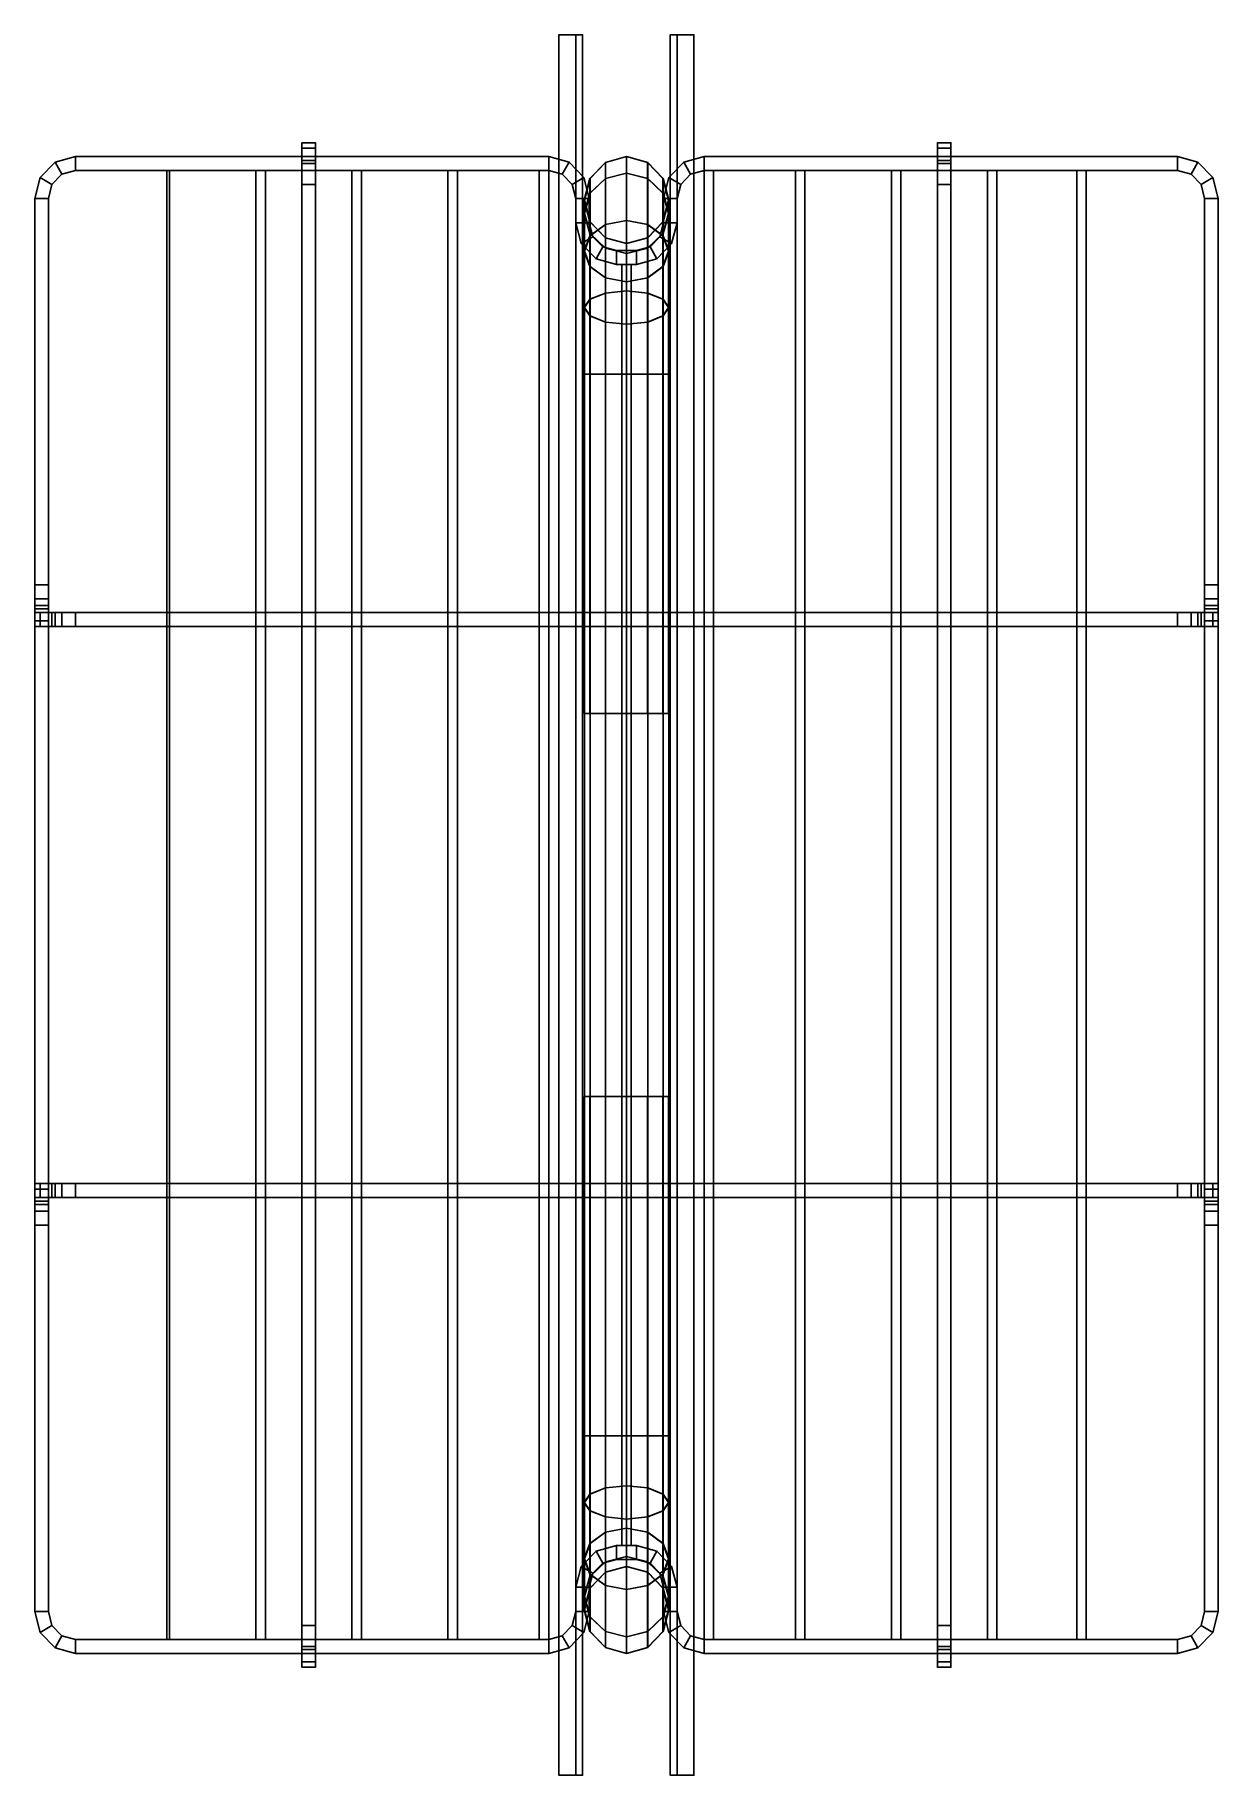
# Model space of a CAD drawing. Extents: x -5 to 335, y -500 to 0.
import ezdxf

# ---------------------------------------------------------------- set-up
doc = ezdxf.new("R2010")
doc.units = 0
doc.header["$MEASUREMENT"] = 0
doc.layers.add('ACESSORIO', color=7, linetype='CONTINUOUS')

msp = doc.modelspace()

# ---------------------------------------------------------------- linework, layer by layer
at = {"layer": 'ACESSORIO'}
for points in [[(150.58, -500, 56.98), (145.72, -500, 56.98), (145.72, 0, 56.98), (150.58, 0, 56.98)], [(150.58, -500, 54.94), (145.72, -500, 54.94), (145.72, 0, 54.94), (150.58, 0, 54.94)], [(145.72, 0, 56.98), (145.72, 0, 54.94), (145.72, -500, 54.94), (145.72, -500, 56.98)], [(145.72, 0, 4.07), (145.72, 0, 6.1), (145.72, -500, 6.1), (145.72, -500, 4.07)], [(150.58, -500, 6.1), (145.72, -500, 6.1), (145.72, 0, 6.1), (150.58, 0, 6.1)], [(150.58, -500, 4.07), (145.72, -500, 4.07), (145.72, 0, 4.07), (150.58, 0, 4.07)], [(150.58, 0, 4.07), (150.58, 0, 6.1), (145.72, 0, 6.1), (145.72, 0, 4.07)], [(150.58, 0, 56.98), (145.72, 0, 56.98), (145.72, 0, 54.94), (150.58, 0, 54.94)], [(152.52, -500, 56.98), (150.58, -500, 56.98), (150.58, 0, 56.98), (152.52, 0, 56.98)], [(150.58, -500, 4.07), (152.52, -500, 4.07), (152.52, 0, 4.07), (150.58, 0, 4.07)], [(150.58, -500, 56.98), (150.58, -500, 4.07), (150.58, 0, 4.07), (150.58, 0, 56.98)], [(152.52, -500, 4.07), (150.58, -500, 4.07), (150.58, 0, 4.07), (152.52, 0, 4.07)], [(152.52, 0, 4.07), (150.58, 0, 4.07), (150.58, 0, 56.98), (152.52, 0, 56.98)], [(152.52, -500, 56.98), (152.52, -500, 4.07), (152.52, 0, 4.07), (152.52, 0, 56.98)], [(177.74, -500, 4.07), (179.68, -500, 4.07), (179.68, 0, 4.07), (177.74, 0, 4.07)], [(179.68, -500, 4.07), (177.74, -500, 4.07), (177.74, 0, 4.07), (179.68, 0, 4.07)], [(177.74, -500, 56.98), (179.68, -500, 56.98), (179.68, 0, 56.98), (177.74, 0, 56.98)], [(177.74, -500, 56.98), (177.74, -500, 4.07), (177.74, 0, 4.07), (177.74, 0, 56.98)], [(177.74, 0, 4.07), (179.68, 0, 4.07), (179.68, 0, 56.98), (177.74, 0, 56.98)], [(179.68, -500, 4.07), (184.54, -500, 4.07), (184.54, 0, 4.07), (179.68, 0, 4.07)], [(179.68, -500, 6.1), (184.54, -500, 6.1), (184.54, 0, 6.1), (179.68, 0, 6.1)], [(179.68, -500, 54.94), (184.54, -500, 54.94), (184.54, 0, 54.94), (179.68, 0, 54.94)], [(179.68, -500, 56.98), (184.54, -500, 56.98), (184.54, 0, 56.98), (179.68, 0, 56.98)], [(179.68, -500, 56.98), (179.68, -500, 4.07), (179.68, 0, 4.07), (179.68, 0, 56.98)], [(179.68, 0, 4.07), (179.68, 0, 6.1), (184.54, 0, 6.1), (184.54, 0, 4.07)], [(179.68, 0, 56.98), (184.54, 0, 56.98), (184.54, 0, 54.94), (179.68, 0, 54.94)], [(184.54, 0, 4.07), (184.54, 0, 6.1), (184.54, -500, 6.1), (184.54, -500, 4.07)], [(184.54, 0, 56.98), (184.54, 0, 54.94), (184.54, -500, 54.94), (184.54, -500, 56.98)], [(0.98, -36.61, 223.84), (2.92, -40.07, 223.84), (6.81, -39, 223.84), (6.81, -35, 223.84)], [(0.98, -36.61, 219.77), (2.92, -40.07, 219.77), (6.81, -39, 219.77), (6.81, -35, 219.77)], [(0.98, -36.61, 219.77), (0.98, -36.61, 223.84), (6.81, -35, 223.84), (6.81, -35, 219.77)], [(0.98, -36.61, 170.93), (0.98, -36.61, 175), (6.81, -35, 175), (6.81, -35, 170.93)], [(0.98, -36.61, 170.93), (2.92, -40.07, 170.93), (6.81, -39, 170.93), (6.81, -35, 170.93)], [(0.98, -36.61, 175), (2.92, -40.07, 175), (6.81, -39, 175), (6.81, -35, 175)], [(0.98, -36.61, 126.16), (2.92, -40.07, 126.16), (6.81, -39, 126.16), (6.81, -35, 126.16)], [(0.98, -36.61, 122.09), (2.92, -40.07, 122.09), (6.81, -39, 122.09), (6.81, -35, 122.09)], [(0.98, -36.61, 122.09), (0.98, -36.61, 126.16), (6.81, -35, 126.16), (6.81, -35, 122.09)], [(0.98, -36.61, 860.76), (0.98, -36.61, 864.83), (6.81, -35, 864.83), (6.81, -35, 860.76)], [(0.98, -36.61, 860.76), (2.92, -40.07, 860.76), (6.81, -39, 860.76), (6.81, -35, 860.76)], [(0.98, -36.61, 864.83), (2.92, -40.07, 864.83), (6.81, -39, 864.83), (6.81, -35, 864.83)], [(0.98, -36.61, 811.92), (0.98, -36.61, 815.99), (6.81, -35, 815.99), (6.81, -35, 811.92)], [(0.98, -36.61, 811.92), (2.92, -40.07, 811.92), (6.81, -39, 811.92), (6.81, -35, 811.92)], [(0.98, -36.61, 815.99), (2.92, -40.07, 815.99), (6.81, -39, 815.99), (6.81, -35, 815.99)], [(0.98, -36.61, 767.15), (2.92, -40.07, 767.15), (6.81, -39, 767.15), (6.81, -35, 767.15)], [(0.98, -36.61, 763.08), (2.92, -40.07, 763.08), (6.81, -39, 763.08), (6.81, -35, 763.08)], [(0.98, -36.61, 763.08), (0.98, -36.61, 767.15), (6.81, -35, 767.15), (6.81, -35, 763.08)], [(0.98, -36.61, 544.33), (2.92, -40.07, 544.33), (6.81, -39, 544.33), (6.81, -35, 544.33)], [(0.98, -36.61, 540.26), (2.92, -40.07, 540.26), (6.81, -39, 540.26), (6.81, -35, 540.26)], [(0.98, -36.61, 540.26), (0.98, -36.61, 544.33), (6.81, -35, 544.33), (6.81, -35, 540.26)], [(0.98, -36.61, 495.49), (2.92, -40.07, 495.49), (6.81, -39, 495.49), (6.81, -35, 495.49)], [(0.98, -36.61, 491.42), (2.92, -40.07, 491.42), (6.81, -39, 491.42), (6.81, -35, 491.42)], [(0.98, -36.61, 491.42), (0.98, -36.61, 495.49), (6.81, -35, 495.49), (6.81, -35, 491.42)], [(0.98, -36.61, 442.59), (0.98, -36.61, 446.66), (6.81, -35, 446.66), (6.81, -35, 442.59)], [(0.98, -36.61, 442.59), (2.92, -40.07, 442.59), (6.81, -39, 442.59), (6.81, -35, 442.59)], [(0.98, -36.61, 446.66), (2.92, -40.07, 446.66), (6.81, -39, 446.66), (6.81, -35, 446.66)], [(0.98, -36.61, 1412.21), (2.92, -40.07, 1412.21), (6.81, -39, 1412.21), (6.81, -35, 1412.21)], [(0.98, -36.61, 1408.14), (2.92, -40.07, 1408.14), (6.81, -39, 1408.14), (6.81, -35, 1408.14)], [(0.98, -36.61, 1408.14), (0.98, -36.61, 1412.21), (6.81, -35, 1412.21), (6.81, -35, 1408.14)], [(0.98, -36.61, 1185.32), (2.92, -40.07, 1185.32), (6.81, -39, 1185.32), (6.81, -35, 1185.32)], [(0.98, -36.61, 1181.25), (2.92, -40.07, 1181.25), (6.81, -39, 1181.25), (6.81, -35, 1181.25)], [(0.98, -36.61, 1181.25), (0.98, -36.61, 1185.32), (6.81, -35, 1185.32), (6.81, -35, 1181.25)], [(0.98, -36.61, 1136.48), (2.92, -40.07, 1136.48), (6.81, -39, 1136.48), (6.81, -35, 1136.48)], [(0.98, -36.61, 1132.41), (2.92, -40.07, 1132.41), (6.81, -39, 1132.41), (6.81, -35, 1132.41)], [(0.98, -36.61, 1132.41), (0.98, -36.61, 1136.48), (6.81, -35, 1136.48), (6.81, -35, 1132.41)], [(0.98, -36.61, 1083.58), (0.98, -36.61, 1087.65), (6.81, -35, 1087.65), (6.81, -35, 1083.58)], [(0.98, -36.61, 1083.58), (2.92, -40.07, 1083.58), (6.81, -39, 1083.58), (6.81, -35, 1083.58)], [(0.98, -36.61, 1087.65), (2.92, -40.07, 1087.65), (6.81, -39, 1087.65), (6.81, -35, 1087.65)], [(0.98, -36.61, 1505.81), (0.98, -36.61, 1509.88), (6.81, -35, 1509.88), (6.81, -35, 1505.81)], [(0.98, -36.61, 1505.81), (2.92, -40.07, 1505.81), (6.81, -39, 1505.81), (6.81, -35, 1505.81)], [(0.98, -36.61, 1509.88), (2.92, -40.07, 1509.88), (6.81, -39, 1509.88), (6.81, -35, 1509.88)], [(0.98, -36.61, 1456.98), (0.98, -36.61, 1461.05), (6.81, -35, 1461.05), (6.81, -35, 1456.98)], [(0.98, -36.61, 1456.98), (2.92, -40.07, 1456.98), (6.81, -39, 1456.98), (6.81, -35, 1456.98)], [(0.98, -36.61, 1461.05), (2.92, -40.07, 1461.05), (6.81, -39, 1461.05), (6.81, -35, 1461.05)], [(6.81, -35, 122.09), (142.81, -35, 122.09), (142.81, -35, 126.16), (6.81, -35, 126.16)], [(142.81, -39, 122.09), (6.81, -39, 122.09), (6.81, -35, 122.09), (142.81, -35, 122.09)], [(6.81, -39, 126.16), (6.81, -35, 126.16), (142.81, -35, 126.16), (142.81, -39, 126.16)], [(6.81, -35, 170.93), (142.81, -35, 170.93), (142.81, -35, 175), (6.81, -35, 175)], [(142.81, -39, 170.93), (6.81, -39, 170.93), (6.81, -35, 170.93), (142.81, -35, 170.93)], [(6.81, -39, 175), (6.81, -35, 175), (142.81, -35, 175), (142.81, -39, 175)], [(6.81, -39, 223.84), (6.81, -35, 223.84), (142.81, -35, 223.84), (142.81, -39, 223.84)], [(142.81, -39, 219.77), (6.81, -39, 219.77), (6.81, -35, 219.77), (142.81, -35, 219.77)], [(6.81, -35, 219.77), (142.81, -35, 219.77), (142.81, -35, 223.84), (6.81, -35, 223.84)], [(6.81, -39, 495.49), (6.81, -35, 495.49), (142.81, -35, 495.49), (142.81, -39, 495.49)], [(6.81, -35, 442.59), (142.81, -35, 442.59), (142.81, -35, 446.66), (6.81, -35, 446.66)], [(142.81, -39, 442.59), (6.81, -39, 442.59), (6.81, -35, 442.59), (142.81, -35, 442.59)], [(6.81, -39, 446.66), (6.81, -35, 446.66), (142.81, -35, 446.66), (142.81, -39, 446.66)], [(142.81, -39, 491.42), (6.81, -39, 491.42), (6.81, -35, 491.42), (142.81, -35, 491.42)], [(6.81, -35, 491.42), (142.81, -35, 491.42), (142.81, -35, 495.49), (6.81, -35, 495.49)], [(6.81, -39, 544.33), (6.81, -35, 544.33), (142.81, -35, 544.33), (142.81, -39, 544.33)], [(142.81, -39, 540.26), (6.81, -39, 540.26), (6.81, -35, 540.26), (142.81, -35, 540.26)], [(6.81, -35, 540.26), (142.81, -35, 540.26), (142.81, -35, 544.33), (6.81, -35, 544.33)], [(6.81, -39, 767.15), (6.81, -35, 767.15), (142.81, -35, 767.15), (142.81, -39, 767.15)], [(142.81, -39, 763.08), (6.81, -39, 763.08), (6.81, -35, 763.08), (142.81, -35, 763.08)], [(6.81, -35, 763.08), (142.81, -35, 763.08), (142.81, -35, 767.15), (6.81, -35, 767.15)], [(6.81, -35, 860.76), (142.81, -35, 860.76), (142.81, -35, 864.83), (6.81, -35, 864.83)], [(142.81, -39, 860.76), (6.81, -39, 860.76), (6.81, -35, 860.76), (142.81, -35, 860.76)], [(6.81, -39, 864.83), (6.81, -35, 864.83), (142.81, -35, 864.83), (142.81, -39, 864.83)], [(6.81, -35, 811.92), (142.81, -35, 811.92), (142.81, -35, 815.99), (6.81, -35, 815.99)], [(142.81, -39, 811.92), (6.81, -39, 811.92), (6.81, -35, 811.92), (142.81, -35, 811.92)], [(6.81, -39, 815.99), (6.81, -35, 815.99), (142.81, -35, 815.99), (142.81, -39, 815.99)], [(6.81, -39, 1136.48), (6.81, -35, 1136.48), (142.81, -35, 1136.48), (142.81, -39, 1136.48)], [(142.81, -39, 1132.41), (6.81, -39, 1132.41), (6.81, -35, 1132.41), (142.81, -35, 1132.41)], [(6.81, -35, 1132.41), (142.81, -35, 1132.41), (142.81, -35, 1136.48), (6.81, -35, 1136.48)], [(6.81, -35, 1083.58), (142.81, -35, 1083.58), (142.81, -35, 1087.65), (6.81, -35, 1087.65)], [(142.81, -39, 1083.58), (6.81, -39, 1083.58), (6.81, -35, 1083.58), (142.81, -35, 1083.58)], [(6.81, -39, 1087.65), (6.81, -35, 1087.65), (142.81, -35, 1087.65), (142.81, -39, 1087.65)], [(6.81, -39, 1185.32), (6.81, -35, 1185.32), (142.81, -35, 1185.32), (142.81, -39, 1185.32)], [(142.81, -39, 1181.25), (6.81, -39, 1181.25), (6.81, -35, 1181.25), (142.81, -35, 1181.25)], [(6.81, -35, 1181.25), (142.81, -35, 1181.25), (142.81, -35, 1185.32), (6.81, -35, 1185.32)], [(6.81, -35, 1505.81), (142.81, -35, 1505.81), (142.81, -35, 1509.88), (6.81, -35, 1509.88)], [(142.81, -39, 1505.81), (6.81, -39, 1505.81), (6.81, -35, 1505.81), (142.81, -35, 1505.81)], [(6.81, -39, 1509.88), (6.81, -35, 1509.88), (142.81, -35, 1509.88), (142.81, -39, 1509.88)], [(6.81, -39, 1412.21), (6.81, -35, 1412.21), (142.81, -35, 1412.21), (142.81, -39, 1412.21)], [(142.81, -39, 1408.14), (6.81, -39, 1408.14), (6.81, -35, 1408.14), (142.81, -35, 1408.14)], [(6.81, -35, 1408.14), (142.81, -35, 1408.14), (142.81, -35, 1412.21), (6.81, -35, 1412.21)], [(6.81, -35, 1456.98), (142.81, -35, 1456.98), (142.81, -35, 1461.05), (6.81, -35, 1461.05)], [(142.81, -39, 1456.98), (6.81, -39, 1456.98), (6.81, -35, 1456.98), (142.81, -35, 1456.98)], [(6.81, -39, 1461.05), (6.81, -35, 1461.05), (142.81, -35, 1461.05), (142.81, -39, 1461.05)], [(75.78, -31, 130.23), (75.78, -31, 223.84), (71.89, -31, 223.84), (71.89, -31, 130.23)], [(71.89, -35, 130.23), (71.89, -31, 130.23), (71.89, -31, 223.84), (71.89, -35, 223.84)], [(75.78, -32.61, 124.13), (71.89, -32.61, 124.13), (71.89, -31, 130.23), (75.78, -31, 130.23)], [(71.89, -32.61, 124.13), (71.89, -36.07, 126.16), (71.89, -35, 130.23), (71.89, -31, 130.23)], [(75.78, -31, 450.73), (75.78, -31, 544.33), (71.89, -31, 544.33), (71.89, -31, 450.73)], [(71.89, -35, 450.73), (71.89, -31, 450.73), (71.89, -31, 544.33), (71.89, -35, 544.33)], [(75.78, -32.61, 444.62), (71.89, -32.61, 444.62), (71.89, -31, 450.73), (75.78, -31, 450.73)], [(71.89, -32.61, 444.62), (71.89, -36.07, 446.66), (71.89, -35, 450.73), (71.89, -31, 450.73)], [(75.78, -32.61, 765.12), (71.89, -32.61, 765.12), (71.89, -31, 771.22), (75.78, -31, 771.22)], [(75.78, -31, 771.22), (75.78, -31, 864.83), (71.89, -31, 864.83), (71.89, -31, 771.22)], [(71.89, -35, 771.22), (71.89, -31, 771.22), (71.89, -31, 864.83), (71.89, -35, 864.83)], [(71.89, -32.61, 765.12), (71.89, -36.07, 767.15), (71.89, -35, 771.22), (71.89, -31, 771.22)], [(71.89, -35, 1416.28), (71.89, -31, 1416.28), (71.89, -31, 1509.88), (71.89, -35, 1509.88)], [(75.78, -31, 1416.28), (75.78, -31, 1509.88), (71.89, -31, 1509.88), (71.89, -31, 1416.28)], [(75.78, -31, 1091.72), (75.78, -31, 1185.32), (71.89, -31, 1185.32), (71.89, -31, 1091.72)], [(71.89, -35, 1091.72), (71.89, -31, 1091.72), (71.89, -31, 1185.32), (71.89, -35, 1185.32)], [(75.78, -32.61, 1085.61), (71.89, -32.61, 1085.61), (71.89, -31, 1091.72), (75.78, -31, 1091.72)], [(71.89, -32.61, 1085.61), (71.89, -36.07, 1087.65), (71.89, -35, 1091.72), (71.89, -31, 1091.72)], [(75.78, -32.61, 1410.17), (71.89, -32.61, 1410.17), (71.89, -31, 1416.28), (75.78, -31, 1416.28)], [(71.89, -32.61, 1410.17), (71.89, -36.07, 1412.21), (71.89, -35, 1416.28), (71.89, -31, 1416.28)], [(71.89, -37, 119.66), (75.78, -37, 119.66), (75.78, -32.61, 124.13), (71.89, -32.61, 124.13)], [(71.89, -39, 123.18), (71.89, -37, 119.66), (71.89, -32.61, 124.13), (71.89, -36.07, 126.16)], [(71.89, -37, 440.16), (75.78, -37, 440.16), (75.78, -32.61, 444.62), (71.89, -32.61, 444.62)], [(71.89, -39, 443.68), (71.89, -37, 440.16), (71.89, -32.61, 444.62), (71.89, -36.07, 446.66)], [(71.89, -37, 760.65), (75.78, -37, 760.65), (75.78, -32.61, 765.12), (71.89, -32.61, 765.12)], [(71.89, -39, 764.17), (71.89, -37, 760.65), (71.89, -32.61, 765.12), (71.89, -36.07, 767.15)], [(71.89, -37, 1081.14), (75.78, -37, 1081.14), (75.78, -32.61, 1085.61), (71.89, -32.61, 1085.61)], [(71.89, -39, 1084.66), (71.89, -37, 1081.14), (71.89, -32.61, 1085.61), (71.89, -36.07, 1087.65)], [(71.89, -37, 1405.71), (75.78, -37, 1405.71), (75.78, -32.61, 1410.17), (71.89, -32.61, 1410.17)], [(71.89, -39, 1409.23), (71.89, -37, 1405.71), (71.89, -32.61, 1410.17), (71.89, -36.07, 1412.21)], [(71.89, -35, 130.23), (75.78, -35, 130.23), (75.78, -35, 223.84), (71.89, -35, 223.84)], [(71.89, -35, 130.23), (75.78, -35, 130.23), (75.78, -36.07, 126.16), (71.89, -36.07, 126.16)], [(71.89, -35, 450.73), (75.78, -35, 450.73), (75.78, -35, 544.33), (71.89, -35, 544.33)], [(71.89, -35, 450.73), (75.78, -35, 450.73), (75.78, -36.07, 446.66), (71.89, -36.07, 446.66)], [(71.89, -35, 771.22), (75.78, -35, 771.22), (75.78, -36.07, 767.15), (71.89, -36.07, 767.15)], [(71.89, -35, 771.22), (75.78, -35, 771.22), (75.78, -35, 864.83), (71.89, -35, 864.83)], [(71.89, -35, 1416.28), (75.78, -35, 1416.28), (75.78, -35, 1509.88), (71.89, -35, 1509.88)], [(71.89, -35, 1091.72), (75.78, -35, 1091.72), (75.78, -35, 1185.32), (71.89, -35, 1185.32)], [(71.89, -35, 1091.72), (75.78, -35, 1091.72), (75.78, -36.07, 1087.65), (71.89, -36.07, 1087.65)], [(71.89, -35, 1416.28), (75.78, -35, 1416.28), (75.78, -36.07, 1412.21), (71.89, -36.07, 1412.21)], [(75.78, -35, 223.84), (75.78, -35, 130.23), (75.78, -31, 130.23), (75.78, -31, 223.84)], [(75.78, -32.61, 124.13), (75.78, -36.07, 126.16), (75.78, -35, 130.23), (75.78, -31, 130.23)], [(75.78, -35, 544.33), (75.78, -35, 450.73), (75.78, -31, 450.73), (75.78, -31, 544.33)], [(75.78, -32.61, 444.62), (75.78, -36.07, 446.66), (75.78, -35, 450.73), (75.78, -31, 450.73)], [(75.78, -35, 864.83), (75.78, -35, 771.22), (75.78, -31, 771.22), (75.78, -31, 864.83)], [(75.78, -32.61, 765.12), (75.78, -36.07, 767.15), (75.78, -35, 771.22), (75.78, -31, 771.22)], [(75.78, -35, 1509.88), (75.78, -35, 1416.28), (75.78, -31, 1416.28), (75.78, -31, 1509.88)], [(75.78, -35, 1185.32), (75.78, -35, 1091.72), (75.78, -31, 1091.72), (75.78, -31, 1185.32)], [(75.78, -32.61, 1085.61), (75.78, -36.07, 1087.65), (75.78, -35, 1091.72), (75.78, -31, 1091.72)], [(75.78, -32.61, 1410.17), (75.78, -36.07, 1412.21), (75.78, -35, 1416.28), (75.78, -31, 1416.28)], [(75.78, -39, 123.18), (75.78, -37, 119.66), (75.78, -32.61, 124.13), (75.78, -36.07, 126.16)], [(75.78, -39, 443.68), (75.78, -37, 440.16), (75.78, -32.61, 444.62), (75.78, -36.07, 446.66)], [(75.78, -39, 764.17), (75.78, -37, 760.65), (75.78, -32.61, 765.12), (75.78, -36.07, 767.15)], [(75.78, -39, 1084.66), (75.78, -37, 1081.14), (75.78, -32.61, 1085.61), (75.78, -36.07, 1087.65)], [(75.78, -39, 1409.23), (75.78, -37, 1405.71), (75.78, -32.61, 1410.17), (75.78, -36.07, 1412.21)], [(142.81, -35, 122.09), (142.81, -35, 126.16), (148.64, -36.61, 126.16), (148.64, -36.61, 122.09)], [(148.64, -36.61, 122.09), (146.69, -40.07, 122.09), (142.81, -39, 122.09), (142.81, -35, 122.09)], [(148.64, -36.61, 126.16), (146.69, -40.07, 126.16), (142.81, -39, 126.16), (142.81, -35, 126.16)], [(142.81, -35, 170.93), (142.81, -35, 175), (148.64, -36.61, 175), (148.64, -36.61, 170.93)], [(148.64, -36.61, 170.93), (146.69, -40.07, 170.93), (142.81, -39, 170.93), (142.81, -35, 170.93)], [(148.64, -36.61, 175), (146.69, -40.07, 175), (142.81, -39, 175), (142.81, -35, 175)], [(148.64, -36.61, 223.84), (146.69, -40.07, 223.84), (142.81, -39, 223.84), (142.81, -35, 223.84)], [(148.64, -36.61, 219.77), (146.69, -40.07, 219.77), (142.81, -39, 219.77), (142.81, -35, 219.77)], [(142.81, -35, 219.77), (142.81, -35, 223.84), (148.64, -36.61, 223.84), (148.64, -36.61, 219.77)], [(142.81, -35, 442.59), (142.81, -35, 446.66), (148.64, -36.61, 446.66), (148.64, -36.61, 442.59)], [(148.64, -36.61, 442.59), (146.69, -40.07, 442.59), (142.81, -39, 442.59), (142.81, -35, 442.59)], [(148.64, -36.61, 446.66), (146.69, -40.07, 446.66), (142.81, -39, 446.66), (142.81, -35, 446.66)], [(148.64, -36.61, 495.49), (146.69, -40.07, 495.49), (142.81, -39, 495.49), (142.81, -35, 495.49)], [(148.64, -36.61, 491.42), (146.69, -40.07, 491.42), (142.81, -39, 491.42), (142.81, -35, 491.42)], [(142.81, -35, 491.42), (142.81, -35, 495.49), (148.64, -36.61, 495.49), (148.64, -36.61, 491.42)], [(148.64, -36.61, 544.33), (146.69, -40.07, 544.33), (142.81, -39, 544.33), (142.81, -35, 544.33)], [(148.64, -36.61, 540.26), (146.69, -40.07, 540.26), (142.81, -39, 540.26), (142.81, -35, 540.26)], [(142.81, -35, 540.26), (142.81, -35, 544.33), (148.64, -36.61, 544.33), (148.64, -36.61, 540.26)], [(148.64, -36.61, 767.15), (146.69, -40.07, 767.15), (142.81, -39, 767.15), (142.81, -35, 767.15)], [(148.64, -36.61, 763.08), (146.69, -40.07, 763.08), (142.81, -39, 763.08), (142.81, -35, 763.08)], [(142.81, -35, 763.08), (142.81, -35, 767.15), (148.64, -36.61, 767.15), (148.64, -36.61, 763.08)], [(142.81, -35, 811.92), (142.81, -35, 815.99), (148.64, -36.61, 815.99), (148.64, -36.61, 811.92)], [(148.64, -36.61, 811.92), (146.69, -40.07, 811.92), (142.81, -39, 811.92), (142.81, -35, 811.92)], [(148.64, -36.61, 815.99), (146.69, -40.07, 815.99), (142.81, -39, 815.99), (142.81, -35, 815.99)], [(142.81, -35, 860.76), (142.81, -35, 864.83), (148.64, -36.61, 864.83), (148.64, -36.61, 860.76)], [(148.64, -36.61, 860.76), (146.69, -40.07, 860.76), (142.81, -39, 860.76), (142.81, -35, 860.76)], [(148.64, -36.61, 864.83), (146.69, -40.07, 864.83), (142.81, -39, 864.83), (142.81, -35, 864.83)], [(142.81, -35, 1083.58), (142.81, -35, 1087.65), (148.64, -36.61, 1087.65), (148.64, -36.61, 1083.58)], [(148.64, -36.61, 1083.58), (146.69, -40.07, 1083.58), (142.81, -39, 1083.58), (142.81, -35, 1083.58)], [(148.64, -36.61, 1087.65), (146.69, -40.07, 1087.65), (142.81, -39, 1087.65), (142.81, -35, 1087.65)], [(148.64, -36.61, 1136.48), (146.69, -40.07, 1136.48), (142.81, -39, 1136.48), (142.81, -35, 1136.48)], [(148.64, -36.61, 1132.41), (146.69, -40.07, 1132.41), (142.81, -39, 1132.41), (142.81, -35, 1132.41)], [(142.81, -35, 1132.41), (142.81, -35, 1136.48), (148.64, -36.61, 1136.48), (148.64, -36.61, 1132.41)], [(148.64, -36.61, 1185.32), (146.69, -40.07, 1185.32), (142.81, -39, 1185.32), (142.81, -35, 1185.32)], [(148.64, -36.61, 1181.25), (146.69, -40.07, 1181.25), (142.81, -39, 1181.25), (142.81, -35, 1181.25)], [(142.81, -35, 1181.25), (142.81, -35, 1185.32), (148.64, -36.61, 1185.32), (148.64, -36.61, 1181.25)], [(148.64, -36.61, 1412.21), (146.69, -40.07, 1412.21), (142.81, -39, 1412.21), (142.81, -35, 1412.21)], [(148.64, -36.61, 1408.14), (146.69, -40.07, 1408.14), (142.81, -39, 1408.14), (142.81, -35, 1408.14)], [(142.81, -35, 1408.14), (142.81, -35, 1412.21), (148.64, -36.61, 1412.21), (148.64, -36.61, 1408.14)], [(142.81, -35, 1456.98), (142.81, -35, 1461.05), (148.64, -36.61, 1461.05), (148.64, -36.61, 1456.98)], [(148.64, -36.61, 1456.98), (146.69, -40.07, 1456.98), (142.81, -39, 1456.98), (142.81, -35, 1456.98)], [(148.64, -36.61, 1461.05), (146.69, -40.07, 1461.05), (142.81, -39, 1461.05), (142.81, -35, 1461.05)], [(142.81, -35, 1505.81), (142.81, -35, 1509.88), (148.64, -36.61, 1509.88), (148.64, -36.61, 1505.81)], [(148.64, -36.61, 1505.81), (146.69, -40.07, 1505.81), (142.81, -39, 1505.81), (142.81, -35, 1505.81)], [(148.64, -36.61, 1509.88), (146.69, -40.07, 1509.88), (142.81, -39, 1509.88), (142.81, -35, 1509.88)], [(159.15, -36.67, 1686.41), (165.18, -35, 1686.41), (165.15, -35, 78.22), (159.08, -36.67, 78.22)], [(159.08, -36.67, 78.22), (159.08, -41.3, 54.53), (165.15, -39.76, 53.88), (165.15, -35, 78.22)], [(159.15, -36.67, 1686.41), (159.15, -41.3, 1710.1), (165.18, -39.76, 1710.75), (165.18, -35, 1686.41)], [(165.15, -35, 78.22), (165.15, -39.76, 53.88), (171.18, -41.3, 54.53), (171.18, -36.67, 78.22)], [(165.18, -35, 1686.41), (171.25, -36.67, 1686.41), (171.18, -36.67, 78.22), (165.15, -35, 78.22)], [(165.18, -35, 1686.41), (165.18, -39.76, 1710.75), (171.25, -41.3, 1710.1), (171.25, -36.67, 1686.41)], [(187.45, -35, 122.09), (187.45, -35, 126.16), (181.63, -36.61, 126.16), (181.63, -36.61, 122.09)], [(181.63, -36.61, 122.09), (183.57, -40.07, 122.09), (187.45, -39, 122.09), (187.45, -35, 122.09)], [(181.63, -36.61, 126.16), (183.57, -40.07, 126.16), (187.45, -39, 126.16), (187.45, -35, 126.16)], [(187.45, -35, 170.93), (187.45, -35, 175), (181.63, -36.61, 175), (181.63, -36.61, 170.93)], [(181.63, -36.61, 170.93), (183.57, -40.07, 170.93), (187.45, -39, 170.93), (187.45, -35, 170.93)], [(181.63, -36.61, 175), (183.57, -40.07, 175), (187.45, -39, 175), (187.45, -35, 175)], [(187.45, -35, 219.77), (187.45, -35, 223.84), (181.63, -36.61, 223.84), (181.63, -36.61, 219.77)], [(181.63, -36.61, 219.77), (183.57, -40.07, 219.77), (187.45, -39, 219.77), (187.45, -35, 219.77)], [(181.63, -36.61, 223.84), (183.57, -40.07, 223.84), (187.45, -39, 223.84), (187.45, -35, 223.84)], [(187.45, -35, 442.59), (187.45, -35, 446.66), (181.63, -36.61, 446.66), (181.63, -36.61, 442.59)], [(181.63, -36.61, 442.59), (183.57, -40.07, 442.59), (187.45, -39, 442.59), (187.45, -35, 442.59)], [(181.63, -36.61, 446.66), (183.57, -40.07, 446.66), (187.45, -39, 446.66), (187.45, -35, 446.66)], [(181.63, -36.61, 495.49), (183.57, -40.07, 495.49), (187.45, -39, 495.49), (187.45, -35, 495.49)], [(181.63, -36.61, 491.42), (183.57, -40.07, 491.42), (187.45, -39, 491.42), (187.45, -35, 491.42)], [(187.45, -35, 491.42), (187.45, -35, 495.49), (181.63, -36.61, 495.49), (181.63, -36.61, 491.42)], [(187.45, -35, 540.26), (187.45, -35, 544.33), (181.63, -36.61, 544.33), (181.63, -36.61, 540.26)], [(181.63, -36.61, 540.26), (183.57, -40.07, 540.26), (187.45, -39, 540.26), (187.45, -35, 540.26)], [(181.63, -36.61, 544.33), (183.57, -40.07, 544.33), (187.45, -39, 544.33), (187.45, -35, 544.33)], [(181.63, -36.61, 767.15), (183.57, -40.07, 767.15), (187.45, -39, 767.15), (187.45, -35, 767.15)], [(181.63, -36.61, 763.08), (183.57, -40.07, 763.08), (187.45, -39, 763.08), (187.45, -35, 763.08)], [(187.45, -35, 763.08), (187.45, -35, 767.15), (181.63, -36.61, 767.15), (181.63, -36.61, 763.08)], [(187.45, -35, 811.92), (187.45, -35, 815.99), (181.63, -36.61, 815.99), (181.63, -36.61, 811.92)], [(181.63, -36.61, 811.92), (183.57, -40.07, 811.92), (187.45, -39, 811.92), (187.45, -35, 811.92)], [(181.63, -36.61, 815.99), (183.57, -40.07, 815.99), (187.45, -39, 815.99), (187.45, -35, 815.99)], [(181.63, -36.61, 864.83), (183.57, -40.07, 864.83), (187.45, -39, 864.83), (187.45, -35, 864.83)], [(181.63, -36.61, 860.76), (183.57, -40.07, 860.76), (187.45, -39, 860.76), (187.45, -35, 860.76)], [(187.45, -35, 860.76), (187.45, -35, 864.83), (181.63, -36.61, 864.83), (181.63, -36.61, 860.76)], [(187.45, -35, 1083.58), (187.45, -35, 1087.65), (181.63, -36.61, 1087.65), (181.63, -36.61, 1083.58)], [(181.63, -36.61, 1083.58), (183.57, -40.07, 1083.58), (187.45, -39, 1083.58), (187.45, -35, 1083.58)], [(181.63, -36.61, 1087.65), (183.57, -40.07, 1087.65), (187.45, -39, 1087.65), (187.45, -35, 1087.65)], [(181.63, -36.61, 1136.48), (183.57, -40.07, 1136.48), (187.45, -39, 1136.48), (187.45, -35, 1136.48)], [(181.63, -36.61, 1132.41), (183.57, -40.07, 1132.41), (187.45, -39, 1132.41), (187.45, -35, 1132.41)], [(187.45, -35, 1132.41), (187.45, -35, 1136.48), (181.63, -36.61, 1136.48), (181.63, -36.61, 1132.41)], [(187.45, -35, 1181.25), (187.45, -35, 1185.32), (181.63, -36.61, 1185.32), (181.63, -36.61, 1181.25)], [(181.63, -36.61, 1181.25), (183.57, -40.07, 1181.25), (187.45, -39, 1181.25), (187.45, -35, 1181.25)], [(181.63, -36.61, 1185.32), (183.57, -40.07, 1185.32), (187.45, -39, 1185.32), (187.45, -35, 1185.32)], [(181.63, -36.61, 1412.21), (183.57, -40.07, 1412.21), (187.45, -39, 1412.21), (187.45, -35, 1412.21)], [(181.63, -36.61, 1408.14), (183.57, -40.07, 1408.14), (187.45, -39, 1408.14), (187.45, -35, 1408.14)], [(187.45, -35, 1408.14), (187.45, -35, 1412.21), (181.63, -36.61, 1412.21), (181.63, -36.61, 1408.14)], [(187.45, -35, 1456.98), (187.45, -35, 1461.05), (181.63, -36.61, 1461.05), (181.63, -36.61, 1456.98)], [(181.63, -36.61, 1456.98), (183.57, -40.07, 1456.98), (187.45, -39, 1456.98), (187.45, -35, 1456.98)], [(181.63, -36.61, 1461.05), (183.57, -40.07, 1461.05), (187.45, -39, 1461.05), (187.45, -35, 1461.05)], [(181.63, -36.61, 1509.88), (183.57, -40.07, 1509.88), (187.45, -39, 1509.88), (187.45, -35, 1509.88)], [(181.63, -36.61, 1505.81), (183.57, -40.07, 1505.81), (187.45, -39, 1505.81), (187.45, -35, 1505.81)], [(187.45, -35, 1505.81), (187.45, -35, 1509.88), (181.63, -36.61, 1509.88), (181.63, -36.61, 1505.81)], [(323.49, -39, 125.77), (323.49, -35, 125.77), (187.45, -35, 126.16), (187.45, -39, 126.16)], [(187.45, -39, 122.09), (323.49, -39, 121.7), (323.49, -35, 121.7), (187.45, -35, 122.09)], [(323.49, -35, 121.7), (187.45, -35, 122.09), (187.45, -35, 126.16), (323.49, -35, 125.77)], [(323.49, -39, 174.6), (323.49, -35, 174.6), (187.45, -35, 175), (187.45, -39, 175)], [(187.45, -39, 170.93), (323.49, -39, 170.53), (323.49, -35, 170.53), (187.45, -35, 170.93)], [(323.49, -35, 170.53), (187.45, -35, 170.93), (187.45, -35, 175), (323.49, -35, 174.6)], [(323.49, -35, 219.37), (187.45, -35, 219.77), (187.45, -35, 223.84), (323.49, -35, 223.44)], [(187.45, -39, 219.77), (323.49, -39, 219.37), (323.49, -35, 219.37), (187.45, -35, 219.77)], [(323.49, -39, 223.44), (323.49, -35, 223.44), (187.45, -35, 223.84), (187.45, -39, 223.84)], [(323.49, -39, 446.26), (323.49, -35, 446.26), (187.45, -35, 446.66), (187.45, -39, 446.66)], [(187.45, -39, 442.59), (323.49, -39, 442.19), (323.49, -35, 442.19), (187.45, -35, 442.59)], [(323.49, -35, 442.19), (187.45, -35, 442.59), (187.45, -35, 446.66), (323.49, -35, 446.26)], [(323.49, -35, 491.03), (187.45, -35, 491.42), (187.45, -35, 495.49), (323.49, -35, 495.1)], [(187.45, -39, 491.42), (323.49, -39, 491.03), (323.49, -35, 491.03), (187.45, -35, 491.42)], [(323.49, -39, 495.1), (323.49, -35, 495.1), (187.45, -35, 495.49), (187.45, -39, 495.49)], [(323.49, -35, 539.86), (187.45, -35, 540.26), (187.45, -35, 544.33), (323.49, -35, 543.93)], [(187.45, -39, 540.26), (323.49, -39, 539.86), (323.49, -35, 539.86), (187.45, -35, 540.26)], [(323.49, -39, 543.93), (323.49, -35, 543.93), (187.45, -35, 544.33), (187.45, -39, 544.33)], [(323.49, -39, 864.43), (323.49, -35, 864.43), (187.45, -35, 864.83), (187.45, -39, 864.83)], [(187.45, -39, 860.76), (323.49, -39, 860.36), (323.49, -35, 860.36), (187.45, -35, 860.76)], [(323.49, -35, 860.36), (187.45, -35, 860.76), (187.45, -35, 864.83), (323.49, -35, 864.43)], [(323.49, -39, 815.59), (323.49, -35, 815.59), (187.45, -35, 815.99), (187.45, -39, 815.99)], [(187.45, -39, 811.92), (323.49, -39, 811.52), (323.49, -35, 811.52), (187.45, -35, 811.92)], [(323.49, -35, 811.52), (187.45, -35, 811.92), (187.45, -35, 815.99), (323.49, -35, 815.59)], [(323.49, -35, 762.68), (187.45, -35, 763.08), (187.45, -35, 767.15), (323.49, -35, 766.75)], [(187.45, -39, 763.08), (323.49, -39, 762.68), (323.49, -35, 762.68), (187.45, -35, 763.08)], [(323.49, -39, 766.75), (323.49, -35, 766.75), (187.45, -35, 767.15), (187.45, -39, 767.15)], [(323.49, -39, 1087.25), (323.49, -35, 1087.25), (187.45, -35, 1087.65), (187.45, -39, 1087.65)], [(187.45, -39, 1083.58), (323.49, -39, 1083.18), (323.49, -35, 1083.18), (187.45, -35, 1083.58)], [(323.49, -35, 1083.18), (187.45, -35, 1083.58), (187.45, -35, 1087.65), (323.49, -35, 1087.25)], [(323.49, -35, 1132.02), (187.45, -35, 1132.41), (187.45, -35, 1136.48), (323.49, -35, 1136.09)], [(187.45, -39, 1132.41), (323.49, -39, 1132.02), (323.49, -35, 1132.02), (187.45, -35, 1132.41)], [(323.49, -39, 1136.09), (323.49, -35, 1136.09), (187.45, -35, 1136.48), (187.45, -39, 1136.48)], [(323.49, -35, 1180.85), (187.45, -35, 1181.25), (187.45, -35, 1185.32), (323.49, -35, 1184.92)], [(187.45, -39, 1181.25), (323.49, -39, 1180.85), (323.49, -35, 1180.85), (187.45, -35, 1181.25)], [(323.49, -39, 1184.92), (323.49, -35, 1184.92), (187.45, -35, 1185.32), (187.45, -39, 1185.32)], [(323.49, -39, 1509.49), (323.49, -35, 1509.49), (187.45, -35, 1509.88), (187.45, -39, 1509.88)], [(187.45, -39, 1505.81), (323.49, -39, 1505.42), (323.49, -35, 1505.42), (187.45, -35, 1505.81)], [(323.49, -35, 1505.42), (187.45, -35, 1505.81), (187.45, -35, 1509.88), (323.49, -35, 1509.49)], [(323.49, -39, 1460.65), (323.49, -35, 1460.65), (187.45, -35, 1461.05), (187.45, -39, 1461.05)], [(187.45, -39, 1456.98), (323.49, -39, 1456.58), (323.49, -35, 1456.58), (187.45, -35, 1456.98)], [(323.49, -35, 1456.58), (187.45, -35, 1456.98), (187.45, -35, 1461.05), (323.49, -35, 1460.65)], [(323.49, -35, 1407.74), (187.45, -35, 1408.14), (187.45, -35, 1412.21), (323.49, -35, 1411.81)], [(187.45, -39, 1408.14), (323.49, -39, 1407.74), (323.49, -35, 1407.74), (187.45, -35, 1408.14)], [(323.49, -39, 1411.81), (323.49, -35, 1411.81), (187.45, -35, 1412.21), (187.45, -39, 1412.21)], [(254.48, -35, 223.84), (254.48, -35, 130.23), (254.48, -31, 130.23), (254.48, -31, 223.84)], [(254.48, -31, 130.23), (254.48, -31, 223.84), (258.37, -31, 223.84), (258.37, -31, 130.23)], [(254.48, -32.61, 124.13), (258.37, -32.61, 124.13), (258.37, -31, 130.23), (254.48, -31, 130.23)], [(254.48, -32.61, 124.13), (254.48, -36.07, 126.16), (254.48, -35, 130.23), (254.48, -31, 130.23)], [(254.48, -31, 450.73), (254.48, -31, 544.33), (258.37, -31, 544.33), (258.37, -31, 450.73)], [(254.48, -35, 544.33), (254.48, -35, 450.73), (254.48, -31, 450.73), (254.48, -31, 544.33)], [(254.48, -32.61, 444.62), (258.37, -32.61, 444.62), (258.37, -31, 450.73), (254.48, -31, 450.73)], [(254.48, -32.61, 444.62), (254.48, -36.07, 446.66), (254.48, -35, 450.73), (254.48, -31, 450.73)], [(254.48, -32.61, 765.12), (258.37, -32.61, 765.12), (258.37, -31, 771.22), (254.48, -31, 771.22)], [(254.48, -31, 771.22), (254.48, -31, 864.83), (258.37, -31, 864.83), (258.37, -31, 771.22)], [(254.48, -35, 864.83), (254.48, -35, 771.22), (254.48, -31, 771.22), (254.48, -31, 864.83)], [(254.48, -32.61, 765.12), (254.48, -36.07, 767.15), (254.48, -35, 771.22), (254.48, -31, 771.22)], [(254.48, -35, 1509.88), (254.48, -35, 1416.28), (254.48, -31, 1416.28), (254.48, -31, 1509.88)], [(254.48, -31, 1416.28), (254.48, -31, 1509.88), (258.37, -31, 1509.88), (258.37, -31, 1416.28)], [(254.48, -31, 1091.72), (254.48, -31, 1185.32), (258.37, -31, 1185.32), (258.37, -31, 1091.72)], [(254.48, -35, 1185.32), (254.48, -35, 1091.72), (254.48, -31, 1091.72), (254.48, -31, 1185.32)], [(254.48, -32.61, 1085.61), (258.37, -32.61, 1085.61), (258.37, -31, 1091.72), (254.48, -31, 1091.72)], [(254.48, -32.61, 1085.61), (254.48, -36.07, 1087.65), (254.48, -35, 1091.72), (254.48, -31, 1091.72)], [(254.48, -32.61, 1410.17), (258.37, -32.61, 1410.17), (258.37, -31, 1416.28), (254.48, -31, 1416.28)], [(254.48, -32.61, 1410.17), (254.48, -36.07, 1412.21), (254.48, -35, 1416.28), (254.48, -31, 1416.28)], [(258.37, -37, 119.66), (254.48, -37, 119.66), (254.48, -32.61, 124.13), (258.37, -32.61, 124.13)], [(254.48, -39, 123.18), (254.48, -37, 119.66), (254.48, -32.61, 124.13), (254.48, -36.07, 126.16)], [(258.37, -37, 440.16), (254.48, -37, 440.16), (254.48, -32.61, 444.62), (258.37, -32.61, 444.62)], [(254.48, -39, 443.68), (254.48, -37, 440.16), (254.48, -32.61, 444.62), (254.48, -36.07, 446.66)], [(258.37, -37, 760.65), (254.48, -37, 760.65), (254.48, -32.61, 765.12), (258.37, -32.61, 765.12)], [(254.48, -39, 764.17), (254.48, -37, 760.65), (254.48, -32.61, 765.12), (254.48, -36.07, 767.15)], [(258.37, -37, 1081.14), (254.48, -37, 1081.14), (254.48, -32.61, 1085.61), (258.37, -32.61, 1085.61)], [(254.48, -39, 1084.66), (254.48, -37, 1081.14), (254.48, -32.61, 1085.61), (254.48, -36.07, 1087.65)], [(258.37, -37, 1405.71), (254.48, -37, 1405.71), (254.48, -32.61, 1410.17), (258.37, -32.61, 1410.17)], [(254.48, -39, 1409.23), (254.48, -37, 1405.71), (254.48, -32.61, 1410.17), (254.48, -36.07, 1412.21)], [(258.37, -35, 130.23), (254.48, -35, 130.23), (254.48, -35, 223.84), (258.37, -35, 223.84)], [(258.37, -35, 130.23), (254.48, -35, 130.23), (254.48, -36.07, 126.16), (258.37, -36.07, 126.16)], [(258.37, -35, 450.73), (254.48, -35, 450.73), (254.48, -35, 544.33), (258.37, -35, 544.33)], [(258.37, -35, 450.73), (254.48, -35, 450.73), (254.48, -36.07, 446.66), (258.37, -36.07, 446.66)], [(258.37, -35, 771.22), (254.48, -35, 771.22), (254.48, -36.07, 767.15), (258.37, -36.07, 767.15)], [(258.37, -35, 771.22), (254.48, -35, 771.22), (254.48, -35, 864.83), (258.37, -35, 864.83)], [(258.37, -35, 1416.28), (254.48, -35, 1416.28), (254.48, -35, 1509.88), (258.37, -35, 1509.88)], [(258.37, -35, 1091.72), (254.48, -35, 1091.72), (254.48, -35, 1185.32), (258.37, -35, 1185.32)], [(258.37, -35, 1091.72), (254.48, -35, 1091.72), (254.48, -36.07, 1087.65), (258.37, -36.07, 1087.65)], [(258.37, -35, 1416.28), (254.48, -35, 1416.28), (254.48, -36.07, 1412.21), (258.37, -36.07, 1412.21)], [(258.37, -35, 130.23), (258.37, -31, 130.23), (258.37, -31, 223.84), (258.37, -35, 223.84)], [(258.37, -32.61, 124.13), (258.37, -36.07, 126.16), (258.37, -35, 130.23), (258.37, -31, 130.23)], [(258.37, -35, 450.73), (258.37, -31, 450.73), (258.37, -31, 544.33), (258.37, -35, 544.33)], [(258.37, -32.61, 444.62), (258.37, -36.07, 446.66), (258.37, -35, 450.73), (258.37, -31, 450.73)], [(258.37, -35, 771.22), (258.37, -31, 771.22), (258.37, -31, 864.83), (258.37, -35, 864.83)], [(258.37, -32.61, 765.12), (258.37, -36.07, 767.15), (258.37, -35, 771.22), (258.37, -31, 771.22)], [(258.37, -35, 1416.28), (258.37, -31, 1416.28), (258.37, -31, 1509.88), (258.37, -35, 1509.88)], [(258.37, -35, 1091.72), (258.37, -31, 1091.72), (258.37, -31, 1185.32), (258.37, -35, 1185.32)], [(258.37, -32.61, 1085.61), (258.37, -36.07, 1087.65), (258.37, -35, 1091.72), (258.37, -31, 1091.72)], [(258.37, -32.61, 1410.17), (258.37, -36.07, 1412.21), (258.37, -35, 1416.28), (258.37, -31, 1416.28)], [(258.37, -39, 123.18), (258.37, -37, 119.66), (258.37, -32.61, 124.13), (258.37, -36.07, 126.16)], [(258.37, -39, 443.68), (258.37, -37, 440.16), (258.37, -32.61, 444.62), (258.37, -36.07, 446.66)], [(258.37, -39, 764.17), (258.37, -37, 760.65), (258.37, -32.61, 765.12), (258.37, -36.07, 767.15)], [(258.37, -39, 1084.66), (258.37, -37, 1081.14), (258.37, -32.61, 1085.61), (258.37, -36.07, 1087.65)], [(258.37, -39, 1409.23), (258.37, -37, 1405.71), (258.37, -32.61, 1410.17), (258.37, -36.07, 1412.21)], [(329.32, -36.61, 125.77), (327.38, -40.07, 125.77), (323.49, -39, 125.77), (323.49, -35, 125.77)], [(329.32, -36.61, 121.7), (327.38, -40.07, 121.7), (323.49, -39, 121.7), (323.49, -35, 121.7)], [(329.32, -36.61, 121.7), (329.32, -36.61, 125.77), (323.49, -35, 125.77), (323.49, -35, 121.7)], [(329.32, -36.61, 170.53), (329.32, -36.61, 174.6), (323.49, -35, 174.6), (323.49, -35, 170.53)], [(329.32, -36.61, 170.53), (327.38, -40.07, 170.53), (323.49, -39, 170.53), (323.49, -35, 170.53)], [(329.32, -36.61, 174.6), (327.38, -40.07, 174.6), (323.49, -39, 174.6), (323.49, -35, 174.6)], [(329.32, -36.61, 219.37), (329.32, -36.61, 223.44), (323.49, -35, 223.44), (323.49, -35, 219.37)], [(329.32, -36.61, 219.37), (327.38, -40.07, 219.37), (323.49, -39, 219.37), (323.49, -35, 219.37)], [(329.32, -36.61, 223.44), (327.38, -40.07, 223.44), (323.49, -39, 223.44), (323.49, -35, 223.44)], [(329.32, -36.61, 442.19), (329.32, -36.61, 446.26), (323.49, -35, 446.26), (323.49, -35, 442.19)], [(329.32, -36.61, 442.19), (327.38, -40.07, 442.19), (323.49, -39, 442.19), (323.49, -35, 442.19)], [(329.32, -36.61, 446.26), (327.38, -40.07, 446.26), (323.49, -39, 446.26), (323.49, -35, 446.26)], [(329.32, -36.61, 495.1), (327.38, -40.07, 495.1), (323.49, -39, 495.1), (323.49, -35, 495.1)], [(329.32, -36.61, 491.03), (327.38, -40.07, 491.03), (323.49, -39, 491.03), (323.49, -35, 491.03)], [(329.32, -36.61, 491.03), (329.32, -36.61, 495.1), (323.49, -35, 495.1), (323.49, -35, 491.03)], [(329.32, -36.61, 539.86), (329.32, -36.61, 543.93), (323.49, -35, 543.93), (323.49, -35, 539.86)], [(329.32, -36.61, 539.86), (327.38, -40.07, 539.86), (323.49, -39, 539.86), (323.49, -35, 539.86)], [(329.32, -36.61, 543.93), (327.38, -40.07, 543.93), (323.49, -39, 543.93), (323.49, -35, 543.93)], [(329.32, -36.61, 766.75), (327.38, -40.07, 766.75), (323.49, -39, 766.75), (323.49, -35, 766.75)], [(329.32, -36.61, 762.68), (327.38, -40.07, 762.68), (323.49, -39, 762.68), (323.49, -35, 762.68)], [(329.32, -36.61, 762.68), (329.32, -36.61, 766.75), (323.49, -35, 766.75), (323.49, -35, 762.68)], [(329.32, -36.61, 811.52), (329.32, -36.61, 815.59), (323.49, -35, 815.59), (323.49, -35, 811.52)], [(329.32, -36.61, 811.52), (327.38, -40.07, 811.52), (323.49, -39, 811.52), (323.49, -35, 811.52)], [(329.32, -36.61, 815.59), (327.38, -40.07, 815.59), (323.49, -39, 815.59), (323.49, -35, 815.59)], [(329.32, -36.61, 864.43), (327.38, -40.07, 864.43), (323.49, -39, 864.43), (323.49, -35, 864.43)], [(329.32, -36.61, 860.36), (327.38, -40.07, 860.36), (323.49, -39, 860.36), (323.49, -35, 860.36)], [(329.32, -36.61, 860.36), (329.32, -36.61, 864.43), (323.49, -35, 864.43), (323.49, -35, 860.36)], [(329.32, -36.61, 1083.18), (329.32, -36.61, 1087.25), (323.49, -35, 1087.25), (323.49, -35, 1083.18)], [(329.32, -36.61, 1083.18), (327.38, -40.07, 1083.18), (323.49, -39, 1083.18), (323.49, -35, 1083.18)], [(329.32, -36.61, 1087.25), (327.38, -40.07, 1087.25), (323.49, -39, 1087.25), (323.49, -35, 1087.25)], [(329.32, -36.61, 1136.09), (327.38, -40.07, 1136.09), (323.49, -39, 1136.09), (323.49, -35, 1136.09)], [(329.32, -36.61, 1132.02), (327.38, -40.07, 1132.02), (323.49, -39, 1132.02), (323.49, -35, 1132.02)], [(329.32, -36.61, 1132.02), (329.32, -36.61, 1136.09), (323.49, -35, 1136.09), (323.49, -35, 1132.02)], [(329.32, -36.61, 1180.85), (329.32, -36.61, 1184.92), (323.49, -35, 1184.92), (323.49, -35, 1180.85)], [(329.32, -36.61, 1180.85), (327.38, -40.07, 1180.85), (323.49, -39, 1180.85), (323.49, -35, 1180.85)], [(329.32, -36.61, 1184.92), (327.38, -40.07, 1184.92), (323.49, -39, 1184.92), (323.49, -35, 1184.92)], [(329.32, -36.61, 1411.81), (327.38, -40.07, 1411.81), (323.49, -39, 1411.81), (323.49, -35, 1411.81)], [(329.32, -36.61, 1407.74), (327.38, -40.07, 1407.74), (323.49, -39, 1407.74), (323.49, -35, 1407.74)], [(329.32, -36.61, 1407.74), (329.32, -36.61, 1411.81), (323.49, -35, 1411.81), (323.49, -35, 1407.74)], [(329.32, -36.61, 1509.49), (327.38, -40.07, 1509.49), (323.49, -39, 1509.49), (323.49, -35, 1509.49)], [(329.32, -36.61, 1505.42), (327.38, -40.07, 1505.42), (323.49, -39, 1505.42), (323.49, -35, 1505.42)], [(329.32, -36.61, 1505.42), (329.32, -36.61, 1509.49), (323.49, -35, 1509.49), (323.49, -35, 1505.42)], [(329.32, -36.61, 1456.58), (329.32, -36.61, 1460.65), (323.49, -35, 1460.65), (323.49, -35, 1456.58)], [(329.32, -36.61, 1456.58), (327.38, -40.07, 1456.58), (323.49, -39, 1456.58), (323.49, -35, 1456.58)], [(329.32, -36.61, 1460.65), (327.38, -40.07, 1460.65), (323.49, -39, 1460.65), (323.49, -35, 1460.65)], [(-3.29, -41, 126.16), (-3.29, -41, 122.09), (0.98, -36.61, 122.09), (0.98, -36.61, 126.16)], [(0.08, -43, 122.09), (-3.29, -41, 122.09), (0.98, -36.61, 122.09), (2.92, -40.07, 122.09)], [(0.08, -43, 126.16), (-3.29, -41, 126.16), (0.98, -36.61, 126.16), (2.92, -40.07, 126.16)], [(-3.29, -41, 175), (-3.29, -41, 170.93), (0.98, -36.61, 170.93), (0.98, -36.61, 175)], [(0.08, -43, 170.93), (-3.29, -41, 170.93), (0.98, -36.61, 170.93), (2.92, -40.07, 170.93)], [(0.08, -43, 175), (-3.29, -41, 175), (0.98, -36.61, 175), (2.92, -40.07, 175)], [(-3.29, -41, 223.84), (-3.29, -41, 219.77), (0.98, -36.61, 219.77), (0.98, -36.61, 223.84)], [(0.08, -43, 223.84), (-3.29, -41, 223.84), (0.98, -36.61, 223.84), (2.92, -40.07, 223.84)], [(0.08, -43, 219.77), (-3.29, -41, 219.77), (0.98, -36.61, 219.77), (2.92, -40.07, 219.77)], [(-3.29, -41, 446.66), (-3.29, -41, 442.59), (0.98, -36.61, 442.59), (0.98, -36.61, 446.66)], [(0.08, -43, 442.59), (-3.29, -41, 442.59), (0.98, -36.61, 442.59), (2.92, -40.07, 442.59)], [(0.08, -43, 446.66), (-3.29, -41, 446.66), (0.98, -36.61, 446.66), (2.92, -40.07, 446.66)], [(0.08, -43, 495.49), (-3.29, -41, 495.49), (0.98, -36.61, 495.49), (2.92, -40.07, 495.49)], [(0.08, -43, 491.42), (-3.29, -41, 491.42), (0.98, -36.61, 491.42), (2.92, -40.07, 491.42)], [(-3.29, -41, 495.49), (-3.29, -41, 491.42), (0.98, -36.61, 491.42), (0.98, -36.61, 495.49)], [(-3.29, -41, 544.33), (-3.29, -41, 540.26), (0.98, -36.61, 540.26), (0.98, -36.61, 544.33)], [(0.08, -43, 544.33), (-3.29, -41, 544.33), (0.98, -36.61, 544.33), (2.92, -40.07, 544.33)], [(0.08, -43, 540.26), (-3.29, -41, 540.26), (0.98, -36.61, 540.26), (2.92, -40.07, 540.26)], [(0.08, -43, 767.15), (-3.29, -41, 767.15), (0.98, -36.61, 767.15), (2.92, -40.07, 767.15)], [(0.08, -43, 763.08), (-3.29, -41, 763.08), (0.98, -36.61, 763.08), (2.92, -40.07, 763.08)], [(-3.29, -41, 767.15), (-3.29, -41, 763.08), (0.98, -36.61, 763.08), (0.98, -36.61, 767.15)], [(-3.29, -41, 815.99), (-3.29, -41, 811.92), (0.98, -36.61, 811.92), (0.98, -36.61, 815.99)], [(0.08, -43, 811.92), (-3.29, -41, 811.92), (0.98, -36.61, 811.92), (2.92, -40.07, 811.92)], [(0.08, -43, 815.99), (-3.29, -41, 815.99), (0.98, -36.61, 815.99), (2.92, -40.07, 815.99)], [(0.08, -43, 860.76), (-3.29, -41, 860.76), (0.98, -36.61, 860.76), (2.92, -40.07, 860.76)], [(0.08, -43, 864.83), (-3.29, -41, 864.83), (0.98, -36.61, 864.83), (2.92, -40.07, 864.83)], [(-3.29, -41, 864.83), (-3.29, -41, 860.76), (0.98, -36.61, 860.76), (0.98, -36.61, 864.83)], [(-3.29, -41, 1087.65), (-3.29, -41, 1083.58), (0.98, -36.61, 1083.58), (0.98, -36.61, 1087.65)], [(0.08, -43, 1083.58), (-3.29, -41, 1083.58), (0.98, -36.61, 1083.58), (2.92, -40.07, 1083.58)], [(0.08, -43, 1087.65), (-3.29, -41, 1087.65), (0.98, -36.61, 1087.65), (2.92, -40.07, 1087.65)], [(0.08, -43, 1136.48), (-3.29, -41, 1136.48), (0.98, -36.61, 1136.48), (2.92, -40.07, 1136.48)], [(0.08, -43, 1132.41), (-3.29, -41, 1132.41), (0.98, -36.61, 1132.41), (2.92, -40.07, 1132.41)], [(-3.29, -41, 1136.48), (-3.29, -41, 1132.41), (0.98, -36.61, 1132.41), (0.98, -36.61, 1136.48)], [(-3.29, -41, 1185.32), (-3.29, -41, 1181.25), (0.98, -36.61, 1181.25), (0.98, -36.61, 1185.32)], [(0.08, -43, 1185.32), (-3.29, -41, 1185.32), (0.98, -36.61, 1185.32), (2.92, -40.07, 1185.32)], [(0.08, -43, 1181.25), (-3.29, -41, 1181.25), (0.98, -36.61, 1181.25), (2.92, -40.07, 1181.25)], [(0.08, -43, 1412.21), (-3.29, -41, 1412.21), (0.98, -36.61, 1412.21), (2.92, -40.07, 1412.21)], [(0.08, -43, 1408.14), (-3.29, -41, 1408.14), (0.98, -36.61, 1408.14), (2.92, -40.07, 1408.14)], [(-3.29, -41, 1412.21), (-3.29, -41, 1408.14), (0.98, -36.61, 1408.14), (0.98, -36.61, 1412.21)], [(-3.29, -41, 1461.05), (-3.29, -41, 1456.98), (0.98, -36.61, 1456.98), (0.98, -36.61, 1461.05)], [(0.08, -43, 1456.98), (-3.29, -41, 1456.98), (0.98, -36.61, 1456.98), (2.92, -40.07, 1456.98)], [(0.08, -43, 1461.05), (-3.29, -41, 1461.05), (0.98, -36.61, 1461.05), (2.92, -40.07, 1461.05)], [(0.08, -43, 1505.81), (-3.29, -41, 1505.81), (0.98, -36.61, 1505.81), (2.92, -40.07, 1505.81)], [(0.08, -43, 1509.88), (-3.29, -41, 1509.88), (0.98, -36.61, 1509.88), (2.92, -40.07, 1509.88)], [(-3.29, -41, 1509.88), (-3.29, -41, 1505.81), (0.98, -36.61, 1505.81), (0.98, -36.61, 1509.88)], [(6.81, -39, 223.84), (6.81, -39, 219.77), (2.92, -40.07, 219.77), (2.92, -40.07, 223.84)], [(6.81, -39, 175), (6.81, -39, 170.93), (2.92, -40.07, 170.93), (2.92, -40.07, 175)], [(6.81, -39, 126.16), (6.81, -39, 122.09), (2.92, -40.07, 122.09), (2.92, -40.07, 126.16)], [(6.81, -39, 864.83), (6.81, -39, 860.76), (2.92, -40.07, 860.76), (2.92, -40.07, 864.83)], [(6.81, -39, 815.99), (6.81, -39, 811.92), (2.92, -40.07, 811.92), (2.92, -40.07, 815.99)], [(6.81, -39, 767.15), (6.81, -39, 763.08), (2.92, -40.07, 763.08), (2.92, -40.07, 767.15)], [(6.81, -39, 544.33), (6.81, -39, 540.26), (2.92, -40.07, 540.26), (2.92, -40.07, 544.33)], [(6.81, -39, 495.49), (6.81, -39, 491.42), (2.92, -40.07, 491.42), (2.92, -40.07, 495.49)], [(6.81, -39, 446.66), (6.81, -39, 442.59), (2.92, -40.07, 442.59), (2.92, -40.07, 446.66)], [(6.81, -39, 1412.21), (6.81, -39, 1408.14), (2.92, -40.07, 1408.14), (2.92, -40.07, 1412.21)], [(6.81, -39, 1185.32), (6.81, -39, 1181.25), (2.92, -40.07, 1181.25), (2.92, -40.07, 1185.32)], [(6.81, -39, 1136.48), (6.81, -39, 1132.41), (2.92, -40.07, 1132.41), (2.92, -40.07, 1136.48)], [(6.81, -39, 1087.65), (6.81, -39, 1083.58), (2.92, -40.07, 1083.58), (2.92, -40.07, 1087.65)], [(6.81, -39, 1509.88), (6.81, -39, 1505.81), (2.92, -40.07, 1505.81), (2.92, -40.07, 1509.88)], [(6.81, -39, 1461.05), (6.81, -39, 1456.98), (2.92, -40.07, 1456.98), (2.92, -40.07, 1461.05)], [(6.81, -39, 126.16), (6.81, -39, 122.09), (142.81, -39, 122.09), (142.81, -39, 126.16)], [(6.81, -39, 175), (6.81, -39, 170.93), (142.81, -39, 170.93), (142.81, -39, 175)], [(6.81, -39, 223.84), (6.81, -39, 219.77), (142.81, -39, 219.77), (142.81, -39, 223.84)], [(6.81, -39, 446.66), (6.81, -39, 442.59), (142.81, -39, 442.59), (142.81, -39, 446.66)], [(6.81, -39, 495.49), (6.81, -39, 491.42), (142.81, -39, 491.42), (142.81, -39, 495.49)], [(6.81, -39, 544.33), (6.81, -39, 540.26), (142.81, -39, 540.26), (142.81, -39, 544.33)], [(6.81, -39, 767.15), (6.81, -39, 763.08), (142.81, -39, 763.08), (142.81, -39, 767.15)], [(6.81, -39, 864.83), (6.81, -39, 860.76), (142.81, -39, 860.76), (142.81, -39, 864.83)], [(6.81, -39, 815.99), (6.81, -39, 811.92), (142.81, -39, 811.92), (142.81, -39, 815.99)], [(6.81, -39, 1136.48), (6.81, -39, 1132.41), (142.81, -39, 1132.41), (142.81, -39, 1136.48)], [(6.81, -39, 1087.65), (6.81, -39, 1083.58), (142.81, -39, 1083.58), (142.81, -39, 1087.65)], [(6.81, -39, 1185.32), (6.81, -39, 1181.25), (142.81, -39, 1181.25), (142.81, -39, 1185.32)], [(6.81, -39, 1509.88), (6.81, -39, 1505.81), (142.81, -39, 1505.81), (142.81, -39, 1509.88)], [(6.81, -39, 1412.21), (6.81, -39, 1408.14), (142.81, -39, 1408.14), (142.81, -39, 1412.21)], [(6.81, -39, 1461.05), (6.81, -39, 1456.98), (142.81, -39, 1456.98), (142.81, -39, 1461.05)], [(33.04, -461, 122.09), (33.04, -461, 124.94), (33.04, -39, 124.94), (33.04, -39, 122.09)], [(33.81, -461, 124.94), (33.81, -39, 124.94), (33.04, -39, 124.94), (33.04, -461, 124.94)], [(33.04, -461, 122.09), (33.81, -461, 122.09), (33.81, -39, 122.09), (33.04, -39, 122.09)], [(33.04, -461, 442.59), (33.81, -461, 442.59), (33.81, -39, 442.59), (33.04, -39, 442.59)], [(33.81, -461, 445.44), (33.81, -39, 445.44), (33.04, -39, 445.44), (33.04, -461, 445.44)], [(33.04, -461, 442.59), (33.04, -461, 445.44), (33.04, -39, 445.44), (33.04, -39, 442.59)], [(33.04, -461, 763.08), (33.04, -461, 765.93), (33.04, -39, 765.93), (33.04, -39, 763.08)], [(33.81, -461, 765.93), (33.81, -39, 765.93), (33.04, -39, 765.93), (33.04, -461, 765.93)], [(33.04, -461, 763.08), (33.81, -461, 763.08), (33.81, -39, 763.08), (33.04, -39, 763.08)], [(33.04, -461, 1083.58), (33.81, -461, 1083.58), (33.81, -39, 1083.58), (33.04, -39, 1083.58)], [(33.81, -461, 1086.42), (33.81, -39, 1086.42), (33.04, -39, 1086.42), (33.04, -461, 1086.42)], [(33.04, -461, 1083.58), (33.04, -461, 1086.42), (33.04, -39, 1086.42), (33.04, -39, 1083.58)], [(33.04, -461, 1408.14), (33.04, -461, 1410.99), (33.04, -39, 1410.99), (33.04, -39, 1408.14)], [(33.81, -461, 1410.99), (33.81, -39, 1410.99), (33.04, -39, 1410.99), (33.04, -461, 1410.99)], [(33.04, -461, 1408.14), (33.81, -461, 1408.14), (33.81, -39, 1408.14), (33.04, -39, 1408.14)], [(33.81, -39, 122.09), (33.81, -461, 122.09), (33.81, -461, 124.94), (33.81, -39, 124.94)], [(33.81, -39, 442.59), (33.81, -461, 442.59), (33.81, -461, 445.44), (33.81, -39, 445.44)], [(33.81, -39, 763.08), (33.81, -461, 763.08), (33.81, -461, 765.93), (33.81, -39, 765.93)], [(33.81, -39, 1083.58), (33.81, -461, 1083.58), (33.81, -461, 1086.42), (33.81, -39, 1086.42)], [(33.81, -39, 1408.14), (33.81, -461, 1408.14), (33.81, -461, 1410.99), (33.81, -39, 1410.99)], [(58.68, -461, 122.09), (61.4, -461, 122.09), (61.4, -39, 122.09), (58.68, -39, 122.09)], [(61.4, -461, 124.94), (61.4, -39, 124.94), (58.68, -39, 124.94), (58.68, -461, 124.94)], [(58.68, -461, 122.09), (58.68, -461, 124.94), (58.68, -39, 124.94), (58.68, -39, 122.09)], [(58.68, -461, 442.59), (58.68, -461, 445.44), (58.68, -39, 445.44), (58.68, -39, 442.59)], [(61.4, -461, 445.44), (61.4, -39, 445.44), (58.68, -39, 445.44), (58.68, -461, 445.44)], [(58.68, -461, 442.59), (61.4, -461, 442.59), (61.4, -39, 442.59), (58.68, -39, 442.59)], [(58.68, -461, 763.08), (61.4, -461, 763.08), (61.4, -39, 763.08), (58.68, -39, 763.08)], [(61.4, -461, 765.93), (61.4, -39, 765.93), (58.68, -39, 765.93), (58.68, -461, 765.93)], [(58.68, -461, 763.08), (58.68, -461, 765.93), (58.68, -39, 765.93), (58.68, -39, 763.08)], [(58.68, -461, 1083.58), (58.68, -461, 1086.42), (58.68, -39, 1086.42), (58.68, -39, 1083.58)], [(61.4, -461, 1086.42), (61.4, -39, 1086.42), (58.68, -39, 1086.42), (58.68, -461, 1086.42)], [(58.68, -461, 1083.58), (61.4, -461, 1083.58), (61.4, -39, 1083.58), (58.68, -39, 1083.58)], [(58.68, -461, 1408.14), (61.4, -461, 1408.14), (61.4, -39, 1408.14), (58.68, -39, 1408.14)], [(61.4, -461, 1410.99), (61.4, -39, 1410.99), (58.68, -39, 1410.99), (58.68, -461, 1410.99)], [(58.68, -461, 1408.14), (58.68, -461, 1410.99), (58.68, -39, 1410.99), (58.68, -39, 1408.14)], [(61.4, -39, 122.09), (61.4, -461, 122.09), (61.4, -461, 124.94), (61.4, -39, 124.94)], [(61.4, -39, 442.59), (61.4, -461, 442.59), (61.4, -461, 445.44), (61.4, -39, 445.44)], [(61.4, -39, 763.08), (61.4, -461, 763.08), (61.4, -461, 765.93), (61.4, -39, 765.93)], [(61.4, -39, 1083.58), (61.4, -461, 1083.58), (61.4, -461, 1086.42), (61.4, -39, 1086.42)], [(61.4, -39, 1408.14), (61.4, -461, 1408.14), (61.4, -461, 1410.99), (61.4, -39, 1410.99)], [(75.78, -36.07, 126.16), (71.89, -36.07, 126.16), (71.89, -39, 123.18), (75.78, -39, 123.18)], [(75.78, -36.07, 446.66), (71.89, -36.07, 446.66), (71.89, -39, 443.68), (75.78, -39, 443.68)], [(75.78, -36.07, 767.15), (71.89, -36.07, 767.15), (71.89, -39, 764.17), (75.78, -39, 764.17)], [(75.78, -36.07, 1087.65), (71.89, -36.07, 1087.65), (71.89, -39, 1084.66), (75.78, -39, 1084.66)], [(75.78, -36.07, 1412.21), (71.89, -36.07, 1412.21), (71.89, -39, 1409.23), (75.78, -39, 1409.23)], [(75.78, -43, 118.02), (71.89, -43, 118.02), (71.89, -37, 119.66), (75.78, -37, 119.66)], [(71.89, -43, 118.02), (71.89, -43, 122.09), (71.89, -39, 123.18), (71.89, -37, 119.66)], [(75.78, -43, 438.52), (71.89, -43, 438.52), (71.89, -37, 440.16), (75.78, -37, 440.16)], [(71.89, -43, 438.52), (71.89, -43, 442.59), (71.89, -39, 443.68), (71.89, -37, 440.16)], [(75.78, -43, 759.01), (71.89, -43, 759.01), (71.89, -37, 760.65), (75.78, -37, 760.65)], [(71.89, -43, 759.01), (71.89, -43, 763.08), (71.89, -39, 764.17), (71.89, -37, 760.65)], [(75.78, -43, 1079.51), (71.89, -43, 1079.51), (71.89, -37, 1081.14), (75.78, -37, 1081.14)], [(71.89, -43, 1079.51), (71.89, -43, 1083.58), (71.89, -39, 1084.66), (71.89, -37, 1081.14)], [(75.78, -43, 1404.07), (71.89, -43, 1404.07), (71.89, -37, 1405.71), (75.78, -37, 1405.71)], [(71.89, -43, 1404.07), (71.89, -43, 1408.14), (71.89, -39, 1409.23), (71.89, -37, 1405.71)], [(71.89, -39, 123.18), (75.78, -39, 123.18), (75.78, -43, 122.09), (71.89, -43, 122.09)], [(71.89, -39, 443.68), (75.78, -39, 443.68), (75.78, -43, 442.59), (71.89, -43, 442.59)], [(71.89, -39, 764.17), (75.78, -39, 764.17), (75.78, -43, 763.08), (71.89, -43, 763.08)], [(71.89, -39, 1084.66), (75.78, -39, 1084.66), (75.78, -43, 1083.58), (71.89, -43, 1083.58)], [(71.89, -39, 1409.23), (75.78, -39, 1409.23), (75.78, -43, 1408.14), (71.89, -43, 1408.14)], [(75.78, -43, 118.02), (75.78, -43, 122.09), (75.78, -39, 123.18), (75.78, -37, 119.66)], [(75.78, -43, 438.52), (75.78, -43, 442.59), (75.78, -39, 443.68), (75.78, -37, 440.16)], [(75.78, -43, 759.01), (75.78, -43, 763.08), (75.78, -39, 764.17), (75.78, -37, 760.65)], [(75.78, -43, 1079.51), (75.78, -43, 1083.58), (75.78, -39, 1084.66), (75.78, -37, 1081.14)], [(75.78, -43, 1404.07), (75.78, -43, 1408.14), (75.78, -39, 1409.23), (75.78, -37, 1405.71)], [(86.27, -461, 122.09), (88.99, -461, 122.09), (88.99, -39, 122.09), (86.27, -39, 122.09)], [(88.99, -461, 124.94), (88.99, -39, 124.94), (86.27, -39, 124.94), (86.27, -461, 124.94)], [(86.27, -461, 122.09), (86.27, -461, 124.94), (86.27, -39, 124.94), (86.27, -39, 122.09)], [(86.27, -461, 442.59), (86.27, -461, 445.44), (86.27, -39, 445.44), (86.27, -39, 442.59)], [(88.99, -461, 445.44), (88.99, -39, 445.44), (86.27, -39, 445.44), (86.27, -461, 445.44)], [(86.27, -461, 442.59), (88.99, -461, 442.59), (88.99, -39, 442.59), (86.27, -39, 442.59)], [(86.27, -461, 763.08), (88.99, -461, 763.08), (88.99, -39, 763.08), (86.27, -39, 763.08)], [(88.99, -461, 765.93), (88.99, -39, 765.93), (86.27, -39, 765.93), (86.27, -461, 765.93)], [(86.27, -461, 763.08), (86.27, -461, 765.93), (86.27, -39, 765.93), (86.27, -39, 763.08)], [(86.27, -461, 1083.58), (86.27, -461, 1086.42), (86.27, -39, 1086.42), (86.27, -39, 1083.58)], [(88.99, -461, 1086.42), (88.99, -39, 1086.42), (86.27, -39, 1086.42), (86.27, -461, 1086.42)], [(86.27, -461, 1083.58), (88.99, -461, 1083.58), (88.99, -39, 1083.58), (86.27, -39, 1083.58)], [(86.27, -461, 1408.14), (88.99, -461, 1408.14), (88.99, -39, 1408.14), (86.27, -39, 1408.14)], [(88.99, -461, 1410.99), (88.99, -39, 1410.99), (86.27, -39, 1410.99), (86.27, -461, 1410.99)], [(86.27, -461, 1408.14), (86.27, -461, 1410.99), (86.27, -39, 1410.99), (86.27, -39, 1408.14)], [(88.99, -39, 122.09), (88.99, -461, 122.09), (88.99, -461, 124.94), (88.99, -39, 124.94)], [(88.99, -39, 442.59), (88.99, -461, 442.59), (88.99, -461, 445.44), (88.99, -39, 445.44)], [(88.99, -39, 763.08), (88.99, -461, 763.08), (88.99, -461, 765.93), (88.99, -39, 765.93)], [(88.99, -39, 1083.58), (88.99, -461, 1083.58), (88.99, -461, 1086.42), (88.99, -39, 1086.42)], [(88.99, -39, 1408.14), (88.99, -461, 1408.14), (88.99, -461, 1410.99), (88.99, -39, 1410.99)], [(113.86, -461, 122.09), (116.58, -461, 122.09), (116.58, -39, 122.09), (113.86, -39, 122.09)], [(116.58, -461, 124.94), (116.58, -39, 124.94), (113.86, -39, 124.94), (113.86, -461, 124.94)], [(113.86, -461, 122.09), (113.86, -461, 124.94), (113.86, -39, 124.94), (113.86, -39, 122.09)], [(113.86, -461, 442.59), (113.86, -461, 445.44), (113.86, -39, 445.44), (113.86, -39, 442.59)], [(116.58, -461, 445.44), (116.58, -39, 445.44), (113.86, -39, 445.44), (113.86, -461, 445.44)], [(113.86, -461, 442.59), (116.58, -461, 442.59), (116.58, -39, 442.59), (113.86, -39, 442.59)], [(113.86, -461, 763.08), (116.58, -461, 763.08), (116.58, -39, 763.08), (113.86, -39, 763.08)], [(116.58, -461, 765.93), (116.58, -39, 765.93), (113.86, -39, 765.93), (113.86, -461, 765.93)], [(113.86, -461, 763.08), (113.86, -461, 765.93), (113.86, -39, 765.93), (113.86, -39, 763.08)], [(113.86, -461, 1083.58), (113.86, -461, 1086.42), (113.86, -39, 1086.42), (113.86, -39, 1083.58)], [(116.58, -461, 1086.42), (116.58, -39, 1086.42), (113.86, -39, 1086.42), (113.86, -461, 1086.42)], [(113.86, -461, 1083.58), (116.58, -461, 1083.58), (116.58, -39, 1083.58), (113.86, -39, 1083.58)], [(113.86, -461, 1408.14), (116.58, -461, 1408.14), (116.58, -39, 1408.14), (113.86, -39, 1408.14)], [(116.58, -461, 1410.99), (116.58, -39, 1410.99), (113.86, -39, 1410.99), (113.86, -461, 1410.99)], [(113.86, -461, 1408.14), (113.86, -461, 1410.99), (113.86, -39, 1410.99), (113.86, -39, 1408.14)], [(116.58, -39, 122.09), (116.58, -461, 122.09), (116.58, -461, 124.94), (116.58, -39, 124.94)], [(116.58, -39, 442.59), (116.58, -461, 442.59), (116.58, -461, 445.44), (116.58, -39, 445.44)], [(116.58, -39, 763.08), (116.58, -461, 763.08), (116.58, -461, 765.93), (116.58, -39, 765.93)], [(116.58, -39, 1083.58), (116.58, -461, 1083.58), (116.58, -461, 1086.42), (116.58, -39, 1086.42)], [(116.58, -39, 1408.14), (116.58, -461, 1408.14), (116.58, -461, 1410.99), (116.58, -39, 1410.99)], [(140.09, -461, 122.09), (140.09, -461, 124.94), (140.09, -39, 124.94), (140.09, -39, 122.09)], [(142.81, -461, 124.94), (142.81, -39, 124.94), (140.09, -39, 124.94), (140.09, -461, 124.94)], [(140.09, -461, 122.09), (142.81, -461, 122.09), (142.81, -39, 122.09), (140.09, -39, 122.09)], [(140.09, -461, 442.59), (140.09, -461, 445.44), (140.09, -39, 445.44), (140.09, -39, 442.59)], [(142.81, -461, 445.44), (142.81, -39, 445.44), (140.09, -39, 445.44), (140.09, -461, 445.44)], [(140.09, -461, 442.59), (142.81, -461, 442.59), (142.81, -39, 442.59), (140.09, -39, 442.59)], [(140.09, -461, 763.08), (142.81, -461, 763.08), (142.81, -39, 763.08), (140.09, -39, 763.08)], [(142.81, -461, 765.93), (142.81, -39, 765.93), (140.09, -39, 765.93), (140.09, -461, 765.93)], [(140.09, -461, 763.08), (140.09, -461, 765.93), (140.09, -39, 765.93), (140.09, -39, 763.08)], [(140.09, -461, 1083.58), (140.09, -461, 1086.42), (140.09, -39, 1086.42), (140.09, -39, 1083.58)], [(142.81, -461, 1086.42), (142.81, -39, 1086.42), (140.09, -39, 1086.42), (140.09, -461, 1086.42)], [(140.09, -461, 1083.58), (142.81, -461, 1083.58), (142.81, -39, 1083.58), (140.09, -39, 1083.58)], [(140.09, -461, 1408.14), (142.81, -461, 1408.14), (142.81, -39, 1408.14), (140.09, -39, 1408.14)], [(142.81, -461, 1410.99), (142.81, -39, 1410.99), (140.09, -39, 1410.99), (140.09, -461, 1410.99)], [(140.09, -461, 1408.14), (140.09, -461, 1410.99), (140.09, -39, 1410.99), (140.09, -39, 1408.14)], [(142.81, -39, 122.09), (142.81, -461, 122.09), (142.81, -461, 124.94), (142.81, -39, 124.94)], [(142.81, -39, 442.59), (142.81, -461, 442.59), (142.81, -461, 445.44), (142.81, -39, 445.44)], [(142.81, -39, 763.08), (142.81, -461, 763.08), (142.81, -461, 765.93), (142.81, -39, 765.93)], [(142.81, -39, 1083.58), (142.81, -461, 1083.58), (142.81, -461, 1086.42), (142.81, -39, 1086.42)], [(142.81, -39, 1408.14), (142.81, -461, 1408.14), (142.81, -461, 1410.99), (142.81, -39, 1410.99)], [(146.69, -40.07, 126.16), (146.69, -40.07, 122.09), (142.81, -39, 122.09), (142.81, -39, 126.16)], [(146.69, -40.07, 175), (146.69, -40.07, 170.93), (142.81, -39, 170.93), (142.81, -39, 175)], [(146.69, -40.07, 223.84), (146.69, -40.07, 219.77), (142.81, -39, 219.77), (142.81, -39, 223.84)], [(146.69, -40.07, 446.66), (146.69, -40.07, 442.59), (142.81, -39, 442.59), (142.81, -39, 446.66)], [(146.69, -40.07, 495.49), (146.69, -40.07, 491.42), (142.81, -39, 491.42), (142.81, -39, 495.49)], [(146.69, -40.07, 544.33), (146.69, -40.07, 540.26), (142.81, -39, 540.26), (142.81, -39, 544.33)], [(146.69, -40.07, 767.15), (146.69, -40.07, 763.08), (142.81, -39, 763.08), (142.81, -39, 767.15)], [(146.69, -40.07, 815.99), (146.69, -40.07, 811.92), (142.81, -39, 811.92), (142.81, -39, 815.99)], [(146.69, -40.07, 864.83), (146.69, -40.07, 860.76), (142.81, -39, 860.76), (142.81, -39, 864.83)], [(146.69, -40.07, 1087.65), (146.69, -40.07, 1083.58), (142.81, -39, 1083.58), (142.81, -39, 1087.65)], [(146.69, -40.07, 1136.48), (146.69, -40.07, 1132.41), (142.81, -39, 1132.41), (142.81, -39, 1136.48)], [(146.69, -40.07, 1185.32), (146.69, -40.07, 1181.25), (142.81, -39, 1181.25), (142.81, -39, 1185.32)], [(146.69, -40.07, 1412.21), (146.69, -40.07, 1408.14), (142.81, -39, 1408.14), (142.81, -39, 1412.21)], [(146.69, -40.07, 1461.05), (146.69, -40.07, 1456.98), (142.81, -39, 1456.98), (142.81, -39, 1461.05)], [(146.69, -40.07, 1509.88), (146.69, -40.07, 1505.81), (142.81, -39, 1505.81), (142.81, -39, 1509.88)], [(149.54, -43, 122.09), (152.9, -41, 122.09), (148.64, -36.61, 122.09), (146.69, -40.07, 122.09)], [(149.54, -43, 126.16), (152.9, -41, 126.16), (148.64, -36.61, 126.16), (146.69, -40.07, 126.16)], [(149.54, -43, 170.93), (152.9, -41, 170.93), (148.64, -36.61, 170.93), (146.69, -40.07, 170.93)], [(149.54, -43, 175), (152.9, -41, 175), (148.64, -36.61, 175), (146.69, -40.07, 175)], [(149.54, -43, 223.84), (152.9, -41, 223.84), (148.64, -36.61, 223.84), (146.69, -40.07, 223.84)], [(149.54, -43, 219.77), (152.9, -41, 219.77), (148.64, -36.61, 219.77), (146.69, -40.07, 219.77)], [(149.54, -43, 442.59), (152.9, -41, 442.59), (148.64, -36.61, 442.59), (146.69, -40.07, 442.59)], [(149.54, -43, 446.66), (152.9, -41, 446.66), (148.64, -36.61, 446.66), (146.69, -40.07, 446.66)], [(149.54, -43, 495.49), (152.9, -41, 495.49), (148.64, -36.61, 495.49), (146.69, -40.07, 495.49)], [(149.54, -43, 491.42), (152.9, -41, 491.42), (148.64, -36.61, 491.42), (146.69, -40.07, 491.42)], [(149.54, -43, 544.33), (152.9, -41, 544.33), (148.64, -36.61, 544.33), (146.69, -40.07, 544.33)], [(149.54, -43, 540.26), (152.9, -41, 540.26), (148.64, -36.61, 540.26), (146.69, -40.07, 540.26)], [(149.54, -43, 767.15), (152.9, -41, 767.15), (148.64, -36.61, 767.15), (146.69, -40.07, 767.15)], [(149.54, -43, 763.08), (152.9, -41, 763.08), (148.64, -36.61, 763.08), (146.69, -40.07, 763.08)], [(149.54, -43, 811.92), (152.9, -41, 811.92), (148.64, -36.61, 811.92), (146.69, -40.07, 811.92)], [(149.54, -43, 815.99), (152.9, -41, 815.99), (148.64, -36.61, 815.99), (146.69, -40.07, 815.99)], [(149.54, -43, 860.76), (152.9, -41, 860.76), (148.64, -36.61, 860.76), (146.69, -40.07, 860.76)], [(149.54, -43, 864.83), (152.9, -41, 864.83), (148.64, -36.61, 864.83), (146.69, -40.07, 864.83)], [(149.54, -43, 1083.58), (152.9, -41, 1083.58), (148.64, -36.61, 1083.58), (146.69, -40.07, 1083.58)], [(149.54, -43, 1087.65), (152.9, -41, 1087.65), (148.64, -36.61, 1087.65), (146.69, -40.07, 1087.65)], [(149.54, -43, 1136.48), (152.9, -41, 1136.48), (148.64, -36.61, 1136.48), (146.69, -40.07, 1136.48)], [(149.54, -43, 1132.41), (152.9, -41, 1132.41), (148.64, -36.61, 1132.41), (146.69, -40.07, 1132.41)], [(149.54, -43, 1185.32), (152.9, -41, 1185.32), (148.64, -36.61, 1185.32), (146.69, -40.07, 1185.32)], [(149.54, -43, 1181.25), (152.9, -41, 1181.25), (148.64, -36.61, 1181.25), (146.69, -40.07, 1181.25)], [(149.54, -43, 1412.21), (152.9, -41, 1412.21), (148.64, -36.61, 1412.21), (146.69, -40.07, 1412.21)], [(149.54, -43, 1408.14), (152.9, -41, 1408.14), (148.64, -36.61, 1408.14), (146.69, -40.07, 1408.14)], [(149.54, -43, 1456.98), (152.9, -41, 1456.98), (148.64, -36.61, 1456.98), (146.69, -40.07, 1456.98)], [(149.54, -43, 1461.05), (152.9, -41, 1461.05), (148.64, -36.61, 1461.05), (146.69, -40.07, 1461.05)], [(149.54, -43, 1505.81), (152.9, -41, 1505.81), (148.64, -36.61, 1505.81), (146.69, -40.07, 1505.81)], [(149.54, -43, 1509.88), (152.9, -41, 1509.88), (148.64, -36.61, 1509.88), (146.69, -40.07, 1509.88)], [(148.64, -36.61, 126.16), (148.64, -36.61, 122.09), (152.9, -41, 122.09), (152.9, -41, 126.16)], [(148.64, -36.61, 175), (148.64, -36.61, 170.93), (152.9, -41, 170.93), (152.9, -41, 175)], [(148.64, -36.61, 223.84), (148.64, -36.61, 219.77), (152.9, -41, 219.77), (152.9, -41, 223.84)], [(148.64, -36.61, 446.66), (148.64, -36.61, 442.59), (152.9, -41, 442.59), (152.9, -41, 446.66)], [(148.64, -36.61, 495.49), (148.64, -36.61, 491.42), (152.9, -41, 491.42), (152.9, -41, 495.49)], [(148.64, -36.61, 544.33), (148.64, -36.61, 540.26), (152.9, -41, 540.26), (152.9, -41, 544.33)], [(148.64, -36.61, 767.15), (148.64, -36.61, 763.08), (152.9, -41, 763.08), (152.9, -41, 767.15)], [(148.64, -36.61, 815.99), (148.64, -36.61, 811.92), (152.9, -41, 811.92), (152.9, -41, 815.99)], [(148.64, -36.61, 864.83), (148.64, -36.61, 860.76), (152.9, -41, 860.76), (152.9, -41, 864.83)], [(148.64, -36.61, 1087.65), (148.64, -36.61, 1083.58), (152.9, -41, 1083.58), (152.9, -41, 1087.65)], [(148.64, -36.61, 1136.48), (148.64, -36.61, 1132.41), (152.9, -41, 1132.41), (152.9, -41, 1136.48)], [(148.64, -36.61, 1185.32), (148.64, -36.61, 1181.25), (152.9, -41, 1181.25), (152.9, -41, 1185.32)], [(148.64, -36.61, 1412.21), (148.64, -36.61, 1408.14), (152.9, -41, 1408.14), (152.9, -41, 1412.21)], [(148.64, -36.61, 1461.05), (148.64, -36.61, 1456.98), (152.9, -41, 1456.98), (152.9, -41, 1461.05)], [(148.64, -36.61, 1509.88), (148.64, -36.61, 1505.81), (152.9, -41, 1505.81), (152.9, -41, 1509.88)], [(154.7, -41.25, 1686.41), (159.15, -36.67, 1686.41), (159.08, -36.67, 78.22), (154.63, -41.25, 78.22)], [(154.63, -41.25, 78.22), (154.63, -45.53, 56.32), (159.08, -41.3, 54.53), (159.08, -36.67, 78.22)], [(154.7, -41.25, 1686.41), (154.7, -45.53, 1708.32), (159.15, -41.3, 1710.1), (159.15, -36.67, 1686.41)], [(159.08, -41.3, 54.53), (159.08, -54.49, 34.46), (165.15, -53.31, 33.25), (165.15, -39.76, 53.88)], [(159.15, -41.3, 1710.1), (159.15, -54.49, 1730.17), (165.18, -53.31, 1731.38), (165.18, -39.76, 1710.75)], [(165.15, -39.76, 53.88), (165.15, -53.31, 33.25), (171.18, -54.49, 34.46), (171.18, -41.3, 54.53)], [(165.18, -39.76, 1710.75), (165.18, -53.31, 1731.38), (171.25, -54.49, 1730.17), (171.25, -41.3, 1710.1)], [(171.25, -36.67, 1686.41), (175.69, -41.25, 1686.41), (175.63, -41.25, 78.22), (171.18, -36.67, 78.21)], [(171.18, -36.67, 78.22), (171.18, -41.3, 54.53), (175.63, -45.53, 56.32), (175.63, -41.25, 78.22)], [(171.25, -36.67, 1686.41), (171.25, -41.3, 1710.1), (175.69, -45.53, 1708.32), (175.69, -41.25, 1686.41)], [(181.63, -36.61, 175), (181.63, -36.61, 170.93), (177.36, -41, 170.93), (177.36, -41, 175)], [(181.63, -36.61, 126.16), (181.63, -36.61, 122.09), (177.36, -41, 122.09), (177.36, -41, 126.16)], [(180.72, -43, 126.16), (177.36, -41, 126.16), (181.63, -36.61, 126.16), (183.57, -40.07, 126.16)], [(180.72, -43, 122.09), (177.36, -41, 122.09), (181.63, -36.61, 122.09), (183.57, -40.07, 122.09)], [(180.72, -43, 170.93), (177.36, -41, 170.93), (181.63, -36.61, 170.93), (183.57, -40.07, 170.93)], [(180.72, -43, 175), (177.36, -41, 175), (181.63, -36.61, 175), (183.57, -40.07, 175)], [(181.63, -36.61, 223.84), (181.63, -36.61, 219.77), (177.36, -41, 219.77), (177.36, -41, 223.84)], [(180.72, -43, 219.77), (177.36, -41, 219.77), (181.63, -36.61, 219.77), (183.57, -40.07, 219.77)], [(180.72, -43, 223.84), (177.36, -41, 223.84), (181.63, -36.61, 223.84), (183.57, -40.07, 223.84)], [(181.63, -36.61, 446.66), (181.63, -36.61, 442.59), (177.36, -41, 442.59), (177.36, -41, 446.66)], [(180.72, -43, 442.59), (177.36, -41, 442.59), (181.63, -36.61, 442.59), (183.57, -40.07, 442.59)], [(180.72, -43, 446.66), (177.36, -41, 446.66), (181.63, -36.61, 446.66), (183.57, -40.07, 446.66)], [(181.63, -36.61, 544.33), (181.63, -36.61, 540.26), (177.36, -41, 540.26), (177.36, -41, 544.33)], [(181.63, -36.61, 495.49), (181.63, -36.61, 491.42), (177.36, -41, 491.42), (177.36, -41, 495.49)], [(180.72, -43, 495.49), (177.36, -41, 495.49), (181.63, -36.61, 495.49), (183.57, -40.07, 495.49)], [(180.72, -43, 491.42), (177.36, -41, 491.42), (181.63, -36.61, 491.42), (183.57, -40.07, 491.42)], [(180.72, -43, 540.26), (177.36, -41, 540.26), (181.63, -36.61, 540.26), (183.57, -40.07, 540.26)], [(180.72, -43, 544.33), (177.36, -41, 544.33), (181.63, -36.61, 544.33), (183.57, -40.07, 544.33)], [(181.63, -36.61, 864.83), (181.63, -36.61, 860.76), (177.36, -41, 860.76), (177.36, -41, 864.83)], [(181.63, -36.61, 815.99), (181.63, -36.61, 811.92), (177.36, -41, 811.92), (177.36, -41, 815.99)], [(181.63, -36.61, 767.15), (181.63, -36.61, 763.08), (177.36, -41, 763.08), (177.36, -41, 767.15)], [(180.72, -43, 767.15), (177.36, -41, 767.15), (181.63, -36.61, 767.15), (183.57, -40.07, 767.15)], [(180.72, -43, 763.08), (177.36, -41, 763.08), (181.63, -36.61, 763.08), (183.57, -40.07, 763.08)], [(180.72, -43, 811.92), (177.36, -41, 811.92), (181.63, -36.61, 811.92), (183.57, -40.07, 811.92)], [(180.72, -43, 815.99), (177.36, -41, 815.99), (181.63, -36.61, 815.99), (183.57, -40.07, 815.99)], [(180.72, -43, 864.83), (177.36, -41, 864.83), (181.63, -36.61, 864.83), (183.57, -40.07, 864.83)], [(180.72, -43, 860.76), (177.36, -41, 860.76), (181.63, -36.61, 860.76), (183.57, -40.07, 860.76)], [(181.63, -36.61, 1136.48), (181.63, -36.61, 1132.41), (177.36, -41, 1132.41), (177.36, -41, 1136.48)], [(181.63, -36.61, 1087.65), (181.63, -36.61, 1083.58), (177.36, -41, 1083.58), (177.36, -41, 1087.65)], [(180.72, -43, 1083.58), (177.36, -41, 1083.58), (181.63, -36.61, 1083.58), (183.57, -40.07, 1083.58)], [(180.72, -43, 1087.65), (177.36, -41, 1087.65), (181.63, -36.61, 1087.65), (183.57, -40.07, 1087.65)], [(180.72, -43, 1136.48), (177.36, -41, 1136.48), (181.63, -36.61, 1136.48), (183.57, -40.07, 1136.48)], [(180.72, -43, 1132.41), (177.36, -41, 1132.41), (181.63, -36.61, 1132.41), (183.57, -40.07, 1132.41)], [(181.63, -36.61, 1185.32), (181.63, -36.61, 1181.25), (177.36, -41, 1181.25), (177.36, -41, 1185.32)], [(180.72, -43, 1181.25), (177.36, -41, 1181.25), (181.63, -36.61, 1181.25), (183.57, -40.07, 1181.25)], [(180.72, -43, 1185.32), (177.36, -41, 1185.32), (181.63, -36.61, 1185.32), (183.57, -40.07, 1185.32)], [(181.63, -36.61, 1412.21), (181.63, -36.61, 1408.14), (177.36, -41, 1408.14), (177.36, -41, 1412.21)], [(180.72, -43, 1412.21), (177.36, -41, 1412.21), (181.63, -36.61, 1412.21), (183.57, -40.07, 1412.21)], [(180.72, -43, 1408.14), (177.36, -41, 1408.14), (181.63, -36.61, 1408.14), (183.57, -40.07, 1408.14)], [(181.63, -36.61, 1509.88), (181.63, -36.61, 1505.81), (177.36, -41, 1505.81), (177.36, -41, 1509.88)], [(181.63, -36.61, 1461.05), (181.63, -36.61, 1456.98), (177.36, -41, 1456.98), (177.36, -41, 1461.05)], [(180.72, -43, 1456.98), (177.36, -41, 1456.98), (181.63, -36.61, 1456.98), (183.57, -40.07, 1456.98)], [(180.72, -43, 1461.05), (177.36, -41, 1461.05), (181.63, -36.61, 1461.05), (183.57, -40.07, 1461.05)], [(180.72, -43, 1509.88), (177.36, -41, 1509.88), (181.63, -36.61, 1509.88), (183.57, -40.07, 1509.88)], [(180.72, -43, 1505.81), (177.36, -41, 1505.81), (181.63, -36.61, 1505.81), (183.57, -40.07, 1505.81)], [(183.57, -40.07, 126.16), (183.57, -40.07, 122.09), (187.45, -39, 122.09), (187.45, -39, 126.16)], [(183.57, -40.07, 175), (183.57, -40.07, 170.93), (187.45, -39, 170.93), (187.45, -39, 175)], [(183.57, -40.07, 223.84), (183.57, -40.07, 219.77), (187.45, -39, 219.77), (187.45, -39, 223.84)], [(183.57, -40.07, 446.66), (183.57, -40.07, 442.59), (187.45, -39, 442.59), (187.45, -39, 446.66)], [(183.57, -40.07, 495.49), (183.57, -40.07, 491.42), (187.45, -39, 491.42), (187.45, -39, 495.49)], [(183.57, -40.07, 544.33), (183.57, -40.07, 540.26), (187.45, -39, 540.26), (187.45, -39, 544.33)], [(183.57, -40.07, 767.15), (183.57, -40.07, 763.08), (187.45, -39, 763.08), (187.45, -39, 767.15)], [(183.57, -40.07, 864.83), (183.57, -40.07, 860.76), (187.45, -39, 860.76), (187.45, -39, 864.83)], [(183.57, -40.07, 815.99), (183.57, -40.07, 811.92), (187.45, -39, 811.92), (187.45, -39, 815.99)], [(183.57, -40.07, 1136.48), (183.57, -40.07, 1132.41), (187.45, -39, 1132.41), (187.45, -39, 1136.48)], [(183.57, -40.07, 1087.65), (183.57, -40.07, 1083.58), (187.45, -39, 1083.58), (187.45, -39, 1087.65)], [(183.57, -40.07, 1185.32), (183.57, -40.07, 1181.25), (187.45, -39, 1181.25), (187.45, -39, 1185.32)], [(183.57, -40.07, 1412.21), (183.57, -40.07, 1408.14), (187.45, -39, 1408.14), (187.45, -39, 1412.21)], [(183.57, -40.07, 1461.05), (183.57, -40.07, 1456.98), (187.45, -39, 1456.98), (187.45, -39, 1461.05)], [(183.57, -40.07, 1509.88), (183.57, -40.07, 1505.81), (187.45, -39, 1505.81), (187.45, -39, 1509.88)], [(190.17, -461, 122.09), (187.45, -461, 122.09), (187.45, -39, 122.09), (190.17, -39, 122.09)], [(187.45, -461, 124.94), (187.45, -39, 124.94), (190.17, -39, 124.94), (190.17, -461, 124.94)], [(187.45, -39, 122.09), (187.45, -461, 122.09), (187.45, -461, 124.94), (187.45, -39, 124.94)], [(190.17, -461, 442.59), (187.45, -461, 442.59), (187.45, -39, 442.59), (190.17, -39, 442.59)], [(187.45, -461, 445.44), (187.45, -39, 445.44), (190.17, -39, 445.44), (190.17, -461, 445.44)], [(187.45, -39, 442.59), (187.45, -461, 442.59), (187.45, -461, 445.44), (187.45, -39, 445.44)], [(187.45, -39, 763.08), (187.45, -461, 763.08), (187.45, -461, 765.93), (187.45, -39, 765.93)], [(187.45, -461, 765.93), (187.45, -39, 765.93), (190.17, -39, 765.93), (190.17, -461, 765.93)], [(190.17, -461, 763.08), (187.45, -461, 763.08), (187.45, -39, 763.08), (190.17, -39, 763.08)], [(190.17, -461, 1083.58), (187.45, -461, 1083.58), (187.45, -39, 1083.58), (190.17, -39, 1083.58)], [(187.45, -461, 1086.42), (187.45, -39, 1086.42), (190.17, -39, 1086.42), (190.17, -461, 1086.42)], [(187.45, -39, 1083.58), (187.45, -461, 1083.58), (187.45, -461, 1086.42), (187.45, -39, 1086.42)], [(187.45, -39, 1408.14), (187.45, -461, 1408.14), (187.45, -461, 1410.99), (187.45, -39, 1410.99)], [(187.45, -461, 1410.99), (187.45, -39, 1410.99), (190.17, -39, 1410.99), (190.17, -461, 1410.99)], [(190.17, -461, 1408.14), (187.45, -461, 1408.14), (187.45, -39, 1408.14), (190.17, -39, 1408.14)], [(323.49, -39, 125.77), (323.49, -39, 121.7), (187.45, -39, 122.09), (187.45, -39, 126.16)], [(323.49, -39, 174.6), (323.49, -39, 170.53), (187.45, -39, 170.93), (187.45, -39, 175)], [(323.49, -39, 223.44), (323.49, -39, 219.37), (187.45, -39, 219.77), (187.45, -39, 223.84)], [(323.49, -39, 446.26), (323.49, -39, 442.19), (187.45, -39, 442.59), (187.45, -39, 446.66)], [(323.49, -39, 495.1), (323.49, -39, 491.03), (187.45, -39, 491.42), (187.45, -39, 495.49)], [(323.49, -39, 543.93), (323.49, -39, 539.86), (187.45, -39, 540.26), (187.45, -39, 544.33)], [(323.49, -39, 864.43), (323.49, -39, 860.36), (187.45, -39, 860.76), (187.45, -39, 864.83)], [(323.49, -39, 815.59), (323.49, -39, 811.52), (187.45, -39, 811.92), (187.45, -39, 815.99)], [(323.49, -39, 766.75), (323.49, -39, 762.68), (187.45, -39, 763.08), (187.45, -39, 767.15)], [(323.49, -39, 1087.25), (323.49, -39, 1083.18), (187.45, -39, 1083.58), (187.45, -39, 1087.65)], [(323.49, -39, 1136.09), (323.49, -39, 1132.02), (187.45, -39, 1132.41), (187.45, -39, 1136.48)], [(323.49, -39, 1184.92), (323.49, -39, 1180.85), (187.45, -39, 1181.25), (187.45, -39, 1185.32)], [(323.49, -39, 1509.49), (323.49, -39, 1505.42), (187.45, -39, 1505.81), (187.45, -39, 1509.88)], [(323.49, -39, 1460.65), (323.49, -39, 1456.58), (187.45, -39, 1456.98), (187.45, -39, 1461.05)], [(323.49, -39, 1411.81), (323.49, -39, 1407.74), (187.45, -39, 1408.14), (187.45, -39, 1412.21)], [(190.17, -461, 122.09), (190.17, -461, 124.94), (190.17, -39, 124.94), (190.17, -39, 122.09)], [(190.17, -461, 442.59), (190.17, -461, 445.44), (190.17, -39, 445.44), (190.17, -39, 442.59)], [(190.17, -461, 763.08), (190.17, -461, 765.93), (190.17, -39, 765.93), (190.17, -39, 763.08)], [(190.17, -461, 1083.58), (190.17, -461, 1086.42), (190.17, -39, 1086.42), (190.17, -39, 1083.58)], [(190.17, -461, 1408.14), (190.17, -461, 1410.99), (190.17, -39, 1410.99), (190.17, -39, 1408.14)], [(216.4, -461, 122.09), (213.68, -461, 122.09), (213.68, -39, 122.09), (216.4, -39, 122.09)], [(213.68, -461, 124.94), (213.68, -39, 124.94), (216.4, -39, 124.94), (216.4, -461, 124.94)], [(213.68, -39, 122.09), (213.68, -461, 122.09), (213.68, -461, 124.94), (213.68, -39, 124.94)], [(216.4, -461, 442.59), (213.68, -461, 442.59), (213.68, -39, 442.59), (216.4, -39, 442.59)], [(213.68, -461, 445.44), (213.68, -39, 445.44), (216.4, -39, 445.44), (216.4, -461, 445.44)], [(213.68, -39, 442.59), (213.68, -461, 442.59), (213.68, -461, 445.44), (213.68, -39, 445.44)], [(213.68, -39, 763.08), (213.68, -461, 763.08), (213.68, -461, 765.93), (213.68, -39, 765.93)], [(213.68, -461, 765.93), (213.68, -39, 765.93), (216.4, -39, 765.93), (216.4, -461, 765.93)], [(216.4, -461, 763.08), (213.68, -461, 763.08), (213.68, -39, 763.08), (216.4, -39, 763.08)], [(216.4, -461, 1083.58), (213.68, -461, 1083.58), (213.68, -39, 1083.58), (216.4, -39, 1083.58)], [(213.68, -461, 1086.42), (213.68, -39, 1086.42), (216.4, -39, 1086.42), (216.4, -461, 1086.42)], [(213.68, -39, 1083.58), (213.68, -461, 1083.58), (213.68, -461, 1086.42), (213.68, -39, 1086.42)], [(213.68, -39, 1408.14), (213.68, -461, 1408.14), (213.68, -461, 1410.99), (213.68, -39, 1410.99)], [(213.68, -461, 1410.99), (213.68, -39, 1410.99), (216.4, -39, 1410.99), (216.4, -461, 1410.99)], [(216.4, -461, 1408.14), (213.68, -461, 1408.14), (213.68, -39, 1408.14), (216.4, -39, 1408.14)], [(216.4, -461, 122.09), (216.4, -461, 124.94), (216.4, -39, 124.94), (216.4, -39, 122.09)], [(216.4, -461, 442.59), (216.4, -461, 445.44), (216.4, -39, 445.44), (216.4, -39, 442.59)], [(216.4, -461, 763.08), (216.4, -461, 765.93), (216.4, -39, 765.93), (216.4, -39, 763.08)], [(216.4, -461, 1083.58), (216.4, -461, 1086.42), (216.4, -39, 1086.42), (216.4, -39, 1083.58)], [(216.4, -461, 1408.14), (216.4, -461, 1410.99), (216.4, -39, 1410.99), (216.4, -39, 1408.14)], [(243.99, -461, 122.09), (241.27, -461, 122.09), (241.27, -39, 122.09), (243.99, -39, 122.09)], [(241.27, -461, 124.94), (241.27, -39, 124.94), (243.99, -39, 124.94), (243.99, -461, 124.94)], [(241.27, -39, 122.09), (241.27, -461, 122.09), (241.27, -461, 124.94), (241.27, -39, 124.94)], [(243.99, -461, 442.59), (241.27, -461, 442.59), (241.27, -39, 442.59), (243.99, -39, 442.59)], [(241.27, -461, 445.44), (241.27, -39, 445.44), (243.99, -39, 445.44), (243.99, -461, 445.44)], [(241.27, -39, 442.59), (241.27, -461, 442.59), (241.27, -461, 445.44), (241.27, -39, 445.44)], [(241.27, -39, 763.08), (241.27, -461, 763.08), (241.27, -461, 765.93), (241.27, -39, 765.93)], [(241.27, -461, 765.93), (241.27, -39, 765.93), (243.99, -39, 765.93), (243.99, -461, 765.93)], [(243.99, -461, 763.08), (241.27, -461, 763.08), (241.27, -39, 763.08), (243.99, -39, 763.08)], [(243.99, -461, 1083.58), (241.27, -461, 1083.58), (241.27, -39, 1083.58), (243.99, -39, 1083.58)], [(241.27, -461, 1086.42), (241.27, -39, 1086.42), (243.99, -39, 1086.42), (243.99, -461, 1086.42)], [(241.27, -39, 1083.58), (241.27, -461, 1083.58), (241.27, -461, 1086.42), (241.27, -39, 1086.42)], [(241.27, -39, 1408.14), (241.27, -461, 1408.14), (241.27, -461, 1410.99), (241.27, -39, 1410.99)], [(241.27, -461, 1410.99), (241.27, -39, 1410.99), (243.99, -39, 1410.99), (243.99, -461, 1410.99)], [(243.99, -461, 1408.14), (241.27, -461, 1408.14), (241.27, -39, 1408.14), (243.99, -39, 1408.14)], [(243.99, -461, 122.09), (243.99, -461, 124.94), (243.99, -39, 124.94), (243.99, -39, 122.09)], [(243.99, -461, 442.59), (243.99, -461, 445.44), (243.99, -39, 445.44), (243.99, -39, 442.59)], [(243.99, -461, 763.08), (243.99, -461, 765.93), (243.99, -39, 765.93), (243.99, -39, 763.08)], [(243.99, -461, 1083.58), (243.99, -461, 1086.42), (243.99, -39, 1086.42), (243.99, -39, 1083.58)], [(243.99, -461, 1408.14), (243.99, -461, 1410.99), (243.99, -39, 1410.99), (243.99, -39, 1408.14)], [(254.48, -36.07, 126.16), (258.37, -36.07, 126.16), (258.37, -39, 123.18), (254.48, -39, 123.18)], [(254.48, -36.07, 446.66), (258.37, -36.07, 446.66), (258.37, -39, 443.68), (254.48, -39, 443.68)], [(254.48, -36.07, 767.15), (258.37, -36.07, 767.15), (258.37, -39, 764.17), (254.48, -39, 764.17)], [(254.48, -36.07, 1087.65), (258.37, -36.07, 1087.65), (258.37, -39, 1084.66), (254.48, -39, 1084.66)], [(254.48, -36.07, 1412.21), (258.37, -36.07, 1412.21), (258.37, -39, 1409.23), (254.48, -39, 1409.23)], [(254.48, -43, 118.02), (258.37, -43, 118.02), (258.37, -37, 119.66), (254.48, -37, 119.66)], [(254.48, -43, 118.02), (254.48, -43, 122.09), (254.48, -39, 123.18), (254.48, -37, 119.66)], [(254.48, -43, 438.52), (258.37, -43, 438.52), (258.37, -37, 440.16), (254.48, -37, 440.16)], [(254.48, -43, 438.52), (254.48, -43, 442.59), (254.48, -39, 443.68), (254.48, -37, 440.16)], [(254.48, -43, 759.01), (258.37, -43, 759.01), (258.37, -37, 760.65), (254.48, -37, 760.65)], [(254.48, -43, 759.01), (254.48, -43, 763.08), (254.48, -39, 764.17), (254.48, -37, 760.65)], [(254.48, -43, 1079.51), (258.37, -43, 1079.51), (258.37, -37, 1081.14), (254.48, -37, 1081.14)], [(254.48, -43, 1079.51), (254.48, -43, 1083.58), (254.48, -39, 1084.66), (254.48, -37, 1081.14)], [(254.48, -43, 1404.07), (258.37, -43, 1404.07), (258.37, -37, 1405.71), (254.48, -37, 1405.71)], [(254.48, -43, 1404.07), (254.48, -43, 1408.14), (254.48, -39, 1409.23), (254.48, -37, 1405.71)], [(258.37, -39, 123.18), (254.48, -39, 123.18), (254.48, -43, 122.09), (258.37, -43, 122.09)], [(258.37, -39, 443.68), (254.48, -39, 443.68), (254.48, -43, 442.59), (258.37, -43, 442.59)], [(258.37, -39, 764.17), (254.48, -39, 764.17), (254.48, -43, 763.08), (258.37, -43, 763.08)], [(258.37, -39, 1084.66), (254.48, -39, 1084.66), (254.48, -43, 1083.58), (258.37, -43, 1083.58)], [(258.37, -39, 1409.23), (254.48, -39, 1409.23), (254.48, -43, 1408.14), (258.37, -43, 1408.14)], [(258.37, -43, 118.02), (258.37, -43, 122.09), (258.37, -39, 123.18), (258.37, -37, 119.66)], [(258.37, -43, 438.52), (258.37, -43, 442.59), (258.37, -39, 443.68), (258.37, -37, 440.16)], [(258.37, -43, 759.01), (258.37, -43, 763.08), (258.37, -39, 764.17), (258.37, -37, 760.65)], [(258.37, -43, 1079.51), (258.37, -43, 1083.58), (258.37, -39, 1084.66), (258.37, -37, 1081.14)], [(258.37, -43, 1404.07), (258.37, -43, 1408.14), (258.37, -39, 1409.23), (258.37, -37, 1405.71)], [(271.58, -461, 122.09), (268.86, -461, 122.09), (268.86, -39, 122.09), (271.58, -39, 122.09)], [(268.86, -461, 124.94), (268.86, -39, 124.94), (271.58, -39, 124.94), (271.58, -461, 124.94)], [(268.86, -39, 122.09), (268.86, -461, 122.09), (268.86, -461, 124.94), (268.86, -39, 124.94)], [(271.58, -461, 442.59), (268.86, -461, 442.59), (268.86, -39, 442.59), (271.58, -39, 442.59)], [(268.86, -461, 445.44), (268.86, -39, 445.44), (271.58, -39, 445.44), (271.58, -461, 445.44)], [(268.86, -39, 442.59), (268.86, -461, 442.59), (268.86, -461, 445.44), (268.86, -39, 445.44)], [(268.86, -39, 763.08), (268.86, -461, 763.08), (268.86, -461, 765.93), (268.86, -39, 765.93)], [(268.86, -461, 765.93), (268.86, -39, 765.93), (271.58, -39, 765.93), (271.58, -461, 765.93)], [(271.58, -461, 763.08), (268.86, -461, 763.08), (268.86, -39, 763.08), (271.58, -39, 763.08)], [(271.58, -461, 1083.58), (268.86, -461, 1083.58), (268.86, -39, 1083.58), (271.58, -39, 1083.58)], [(268.86, -461, 1086.42), (268.86, -39, 1086.42), (271.58, -39, 1086.42), (271.58, -461, 1086.42)], [(268.86, -39, 1083.58), (268.86, -461, 1083.58), (268.86, -461, 1086.42), (268.86, -39, 1086.42)], [(268.86, -39, 1408.14), (268.86, -461, 1408.14), (268.86, -461, 1410.99), (268.86, -39, 1410.99)], [(268.86, -461, 1410.99), (268.86, -39, 1410.99), (271.58, -39, 1410.99), (271.58, -461, 1410.99)], [(271.58, -461, 1408.14), (268.86, -461, 1408.14), (268.86, -39, 1408.14), (271.58, -39, 1408.14)], [(271.58, -461, 122.09), (271.58, -461, 124.94), (271.58, -39, 124.94), (271.58, -39, 122.09)], [(271.58, -461, 442.59), (271.58, -461, 445.44), (271.58, -39, 445.44), (271.58, -39, 442.59)], [(271.58, -461, 763.08), (271.58, -461, 765.93), (271.58, -39, 765.93), (271.58, -39, 763.08)], [(271.58, -461, 1083.58), (271.58, -461, 1086.42), (271.58, -39, 1086.42), (271.58, -39, 1083.58)], [(271.58, -461, 1408.14), (271.58, -461, 1410.99), (271.58, -39, 1410.99), (271.58, -39, 1408.14)], [(294.54, -39, 121.7), (294.54, -461, 121.7), (294.54, -461, 124.55), (294.54, -39, 124.55)], [(294.54, -461, 124.55), (294.54, -39, 124.55), (297.26, -39, 124.55), (297.26, -461, 124.55)], [(297.26, -461, 121.7), (294.54, -461, 121.7), (294.54, -39, 121.7), (297.26, -39, 121.7)], [(294.54, -39, 442.19), (294.54, -461, 442.19), (294.54, -461, 445.04), (294.54, -39, 445.04)], [(294.54, -461, 445.04), (294.54, -39, 445.04), (297.26, -39, 445.04), (297.26, -461, 445.04)], [(297.26, -461, 442.19), (294.54, -461, 442.19), (294.54, -39, 442.19), (297.26, -39, 442.19)], [(297.26, -461, 762.68), (294.54, -461, 762.68), (294.54, -39, 762.68), (297.26, -39, 762.68)], [(294.54, -461, 765.53), (294.54, -39, 765.53), (297.26, -39, 765.53), (297.26, -461, 765.53)], [(294.54, -39, 762.68), (294.54, -461, 762.68), (294.54, -461, 765.53), (294.54, -39, 765.53)], [(294.54, -39, 1083.18), (294.54, -461, 1083.18), (294.54, -461, 1086.03), (294.54, -39, 1086.03)], [(294.54, -461, 1086.03), (294.54, -39, 1086.03), (297.26, -39, 1086.03), (297.26, -461, 1086.03)], [(297.26, -461, 1083.18), (294.54, -461, 1083.18), (294.54, -39, 1083.18), (297.26, -39, 1083.18)], [(297.26, -461, 1407.74), (294.54, -461, 1407.74), (294.54, -39, 1407.74), (297.26, -39, 1407.74)], [(294.54, -461, 1410.59), (294.54, -39, 1410.59), (297.26, -39, 1410.59), (297.26, -461, 1410.59)], [(294.54, -39, 1407.74), (294.54, -461, 1407.74), (294.54, -461, 1410.59), (294.54, -39, 1410.59)], [(297.26, -461, 121.7), (297.26, -461, 124.55), (297.26, -39, 124.55), (297.26, -39, 121.7)], [(297.26, -461, 442.19), (297.26, -461, 445.04), (297.26, -39, 445.04), (297.26, -39, 442.19)], [(297.26, -461, 762.68), (297.26, -461, 765.53), (297.26, -39, 765.53), (297.26, -39, 762.68)], [(297.26, -461, 1083.18), (297.26, -461, 1086.03), (297.26, -39, 1086.03), (297.26, -39, 1083.18)], [(297.26, -461, 1407.74), (297.26, -461, 1410.59), (297.26, -39, 1410.59), (297.26, -39, 1407.74)], [(323.49, -39, 125.77), (323.49, -39, 121.7), (327.38, -40.07, 121.7), (327.38, -40.07, 125.77)], [(323.49, -39, 174.6), (323.49, -39, 170.53), (327.38, -40.07, 170.53), (327.38, -40.07, 174.6)], [(323.49, -39, 223.44), (323.49, -39, 219.37), (327.38, -40.07, 219.37), (327.38, -40.07, 223.44)], [(323.49, -39, 446.26), (323.49, -39, 442.19), (327.38, -40.07, 442.19), (327.38, -40.07, 446.26)], [(323.49, -39, 495.1), (323.49, -39, 491.03), (327.38, -40.07, 491.03), (327.38, -40.07, 495.1)], [(323.49, -39, 543.93), (323.49, -39, 539.86), (327.38, -40.07, 539.86), (327.38, -40.07, 543.93)], [(323.49, -39, 766.75), (323.49, -39, 762.68), (327.38, -40.07, 762.68), (327.38, -40.07, 766.75)], [(323.49, -39, 815.59), (323.49, -39, 811.52), (327.38, -40.07, 811.52), (327.38, -40.07, 815.59)], [(323.49, -39, 864.43), (323.49, -39, 860.36), (327.38, -40.07, 860.36), (327.38, -40.07, 864.43)], [(323.49, -39, 1087.25), (323.49, -39, 1083.18), (327.38, -40.07, 1083.18), (327.38, -40.07, 1087.25)], [(323.49, -39, 1136.09), (323.49, -39, 1132.02), (327.38, -40.07, 1132.02), (327.38, -40.07, 1136.09)], [(323.49, -39, 1184.92), (323.49, -39, 1180.85), (327.38, -40.07, 1180.85), (327.38, -40.07, 1184.92)], [(323.49, -39, 1411.81), (323.49, -39, 1407.74), (327.38, -40.07, 1407.74), (327.38, -40.07, 1411.81)], [(323.49, -39, 1509.49), (323.49, -39, 1505.42), (327.38, -40.07, 1505.42), (327.38, -40.07, 1509.49)], [(323.49, -39, 1460.65), (323.49, -39, 1456.58), (327.38, -40.07, 1456.58), (327.38, -40.07, 1460.65)], [(330.22, -43, 121.7), (333.59, -41, 121.7), (329.32, -36.61, 121.7), (327.38, -40.07, 121.7)], [(330.22, -43, 170.53), (333.59, -41, 170.53), (329.32, -36.61, 170.53), (327.38, -40.07, 170.53)], [(330.22, -43, 174.6), (333.59, -41, 174.6), (329.32, -36.61, 174.6), (327.38, -40.07, 174.6)], [(330.22, -43, 125.77), (333.59, -41, 125.77), (329.32, -36.61, 125.77), (327.38, -40.07, 125.77)], [(330.22, -43, 219.37), (333.59, -41, 219.37), (329.32, -36.61, 219.37), (327.38, -40.07, 219.37)], [(330.22, -43, 223.44), (333.59, -41, 223.44), (329.32, -36.61, 223.44), (327.38, -40.07, 223.44)], [(330.22, -43, 442.19), (333.59, -41, 442.19), (329.32, -36.61, 442.19), (327.38, -40.07, 442.19)], [(330.22, -43, 446.26), (333.59, -41, 446.26), (329.32, -36.61, 446.26), (327.38, -40.07, 446.26)], [(330.22, -43, 495.1), (333.59, -41, 495.1), (329.32, -36.61, 495.1), (327.38, -40.07, 495.1)], [(330.22, -43, 491.03), (333.59, -41, 491.03), (329.32, -36.61, 491.03), (327.38, -40.07, 491.03)], [(330.22, -43, 539.86), (333.59, -41, 539.86), (329.32, -36.61, 539.86), (327.38, -40.07, 539.86)], [(330.22, -43, 543.93), (333.59, -41, 543.93), (329.32, -36.61, 543.93), (327.38, -40.07, 543.93)], [(330.22, -43, 766.75), (333.59, -41, 766.75), (329.32, -36.61, 766.75), (327.38, -40.07, 766.75)], [(330.22, -43, 762.68), (333.59, -41, 762.68), (329.32, -36.61, 762.68), (327.38, -40.07, 762.68)], [(330.22, -43, 864.43), (333.59, -41, 864.43), (329.32, -36.61, 864.43), (327.38, -40.07, 864.43)], [(330.22, -43, 860.36), (333.59, -41, 860.36), (329.32, -36.61, 860.36), (327.38, -40.07, 860.36)], [(330.22, -43, 811.52), (333.59, -41, 811.52), (329.32, -36.61, 811.52), (327.38, -40.07, 811.52)], [(330.22, -43, 815.59), (333.59, -41, 815.59), (329.32, -36.61, 815.59), (327.38, -40.07, 815.59)], [(330.22, -43, 1136.09), (333.59, -41, 1136.09), (329.32, -36.61, 1136.09), (327.38, -40.07, 1136.09)], [(330.22, -43, 1132.02), (333.59, -41, 1132.02), (329.32, -36.61, 1132.02), (327.38, -40.07, 1132.02)], [(330.22, -43, 1083.18), (333.59, -41, 1083.18), (329.32, -36.61, 1083.18), (327.38, -40.07, 1083.18)], [(330.22, -43, 1087.25), (333.59, -41, 1087.25), (329.32, -36.61, 1087.25), (327.38, -40.07, 1087.25)], [(330.22, -43, 1184.92), (333.59, -41, 1184.92), (329.32, -36.61, 1184.92), (327.38, -40.07, 1184.92)], [(330.22, -43, 1180.85), (333.59, -41, 1180.85), (329.32, -36.61, 1180.85), (327.38, -40.07, 1180.85)], [(330.22, -43, 1411.81), (333.59, -41, 1411.81), (329.32, -36.61, 1411.81), (327.38, -40.07, 1411.81)], [(330.22, -43, 1407.74), (333.59, -41, 1407.74), (329.32, -36.61, 1407.74), (327.38, -40.07, 1407.74)], [(330.22, -43, 1456.58), (333.59, -41, 1456.58), (329.32, -36.61, 1456.58), (327.38, -40.07, 1456.58)], [(330.22, -43, 1460.65), (333.59, -41, 1460.65), (329.32, -36.61, 1460.65), (327.38, -40.07, 1460.65)], [(330.22, -43, 1509.49), (333.59, -41, 1509.49), (329.32, -36.61, 1509.49), (327.38, -40.07, 1509.49)], [(330.22, -43, 1505.42), (333.59, -41, 1505.42), (329.32, -36.61, 1505.42), (327.38, -40.07, 1505.42)], [(333.59, -41, 125.77), (333.59, -41, 121.7), (329.32, -36.61, 121.7), (329.32, -36.61, 125.77)], [(333.59, -41, 174.6), (333.59, -41, 170.53), (329.32, -36.61, 170.53), (329.32, -36.61, 174.6)], [(333.59, -41, 223.44), (333.59, -41, 219.37), (329.32, -36.61, 219.37), (329.32, -36.61, 223.44)], [(333.59, -41, 446.26), (333.59, -41, 442.19), (329.32, -36.61, 442.19), (329.32, -36.61, 446.26)], [(333.59, -41, 495.1), (333.59, -41, 491.03), (329.32, -36.61, 491.03), (329.32, -36.61, 495.1)], [(333.59, -41, 543.93), (333.59, -41, 539.86), (329.32, -36.61, 539.86), (329.32, -36.61, 543.93)], [(333.59, -41, 766.75), (333.59, -41, 762.68), (329.32, -36.61, 762.68), (329.32, -36.61, 766.75)], [(333.59, -41, 864.43), (333.59, -41, 860.36), (329.32, -36.61, 860.36), (329.32, -36.61, 864.43)], [(333.59, -41, 815.59), (333.59, -41, 811.52), (329.32, -36.61, 811.52), (329.32, -36.61, 815.59)], [(333.59, -41, 1136.09), (333.59, -41, 1132.02), (329.32, -36.61, 1132.02), (329.32, -36.61, 1136.09)], [(333.59, -41, 1087.25), (333.59, -41, 1083.18), (329.32, -36.61, 1083.18), (329.32, -36.61, 1087.25)], [(333.59, -41, 1184.92), (333.59, -41, 1180.85), (329.32, -36.61, 1180.85), (329.32, -36.61, 1184.92)], [(333.59, -41, 1411.81), (333.59, -41, 1407.74), (329.32, -36.61, 1407.74), (329.32, -36.61, 1411.81)], [(333.59, -41, 1460.65), (333.59, -41, 1456.58), (329.32, -36.61, 1456.58), (329.32, -36.61, 1460.65)], [(333.59, -41, 1509.49), (333.59, -41, 1505.42), (329.32, -36.61, 1505.42), (329.32, -36.61, 1509.49)], [(-4.85, -47, 223.84), (-0.96, -47, 223.84), (0.08, -43, 223.84), (-3.29, -41, 223.84)], [(-4.85, -47, 219.77), (-0.96, -47, 219.77), (0.08, -43, 219.77), (-3.29, -41, 219.77)], [(-4.85, -47, 219.77), (-4.85, -47, 223.84), (-3.29, -41, 223.84), (-3.29, -41, 219.77)], [(-4.85, -47, 122.09), (-4.85, -47, 126.16), (-3.29, -41, 126.16), (-3.29, -41, 122.09)], [(-4.85, -47, 122.09), (-0.96, -47, 122.09), (0.08, -43, 122.09), (-3.29, -41, 122.09)], [(-4.85, -47, 126.16), (-0.96, -47, 126.16), (0.08, -43, 126.16), (-3.29, -41, 126.16)], [(-4.85, -47, 170.93), (-4.85, -47, 175), (-3.29, -41, 175), (-3.29, -41, 170.93)], [(-4.85, -47, 170.93), (-0.96, -47, 170.93), (0.08, -43, 170.93), (-3.29, -41, 170.93)], [(-4.85, -47, 175), (-0.96, -47, 175), (0.08, -43, 175), (-3.29, -41, 175)], [(-4.85, -47, 495.49), (-0.96, -47, 495.49), (0.08, -43, 495.49), (-3.29, -41, 495.49)], [(-4.85, -47, 491.42), (-0.96, -47, 491.42), (0.08, -43, 491.42), (-3.29, -41, 491.42)], [(-4.85, -47, 491.42), (-4.85, -47, 495.49), (-3.29, -41, 495.49), (-3.29, -41, 491.42)], [(-4.85, -47, 544.33), (-0.96, -47, 544.33), (0.08, -43, 544.33), (-3.29, -41, 544.33)], [(-4.85, -47, 540.26), (-0.96, -47, 540.26), (0.08, -43, 540.26), (-3.29, -41, 540.26)], [(-4.85, -47, 540.26), (-4.85, -47, 544.33), (-3.29, -41, 544.33), (-3.29, -41, 540.26)], [(-4.85, -47, 442.59), (-4.85, -47, 446.66), (-3.29, -41, 446.66), (-3.29, -41, 442.59)], [(-4.85, -47, 442.59), (-0.96, -47, 442.59), (0.08, -43, 442.59), (-3.29, -41, 442.59)], [(-4.85, -47, 446.66), (-0.96, -47, 446.66), (0.08, -43, 446.66), (-3.29, -41, 446.66)], [(-4.85, -47, 767.15), (-0.96, -47, 767.15), (0.08, -43, 767.15), (-3.29, -41, 767.15)], [(-4.85, -47, 763.08), (-0.96, -47, 763.08), (0.08, -43, 763.08), (-3.29, -41, 763.08)], [(-4.85, -47, 763.08), (-4.85, -47, 767.15), (-3.29, -41, 767.15), (-3.29, -41, 763.08)], [(-4.85, -47, 811.92), (-4.85, -47, 815.99), (-3.29, -41, 815.99), (-3.29, -41, 811.92)], [(-4.85, -47, 811.92), (-0.96, -47, 811.92), (0.08, -43, 811.92), (-3.29, -41, 811.92)], [(-4.85, -47, 815.99), (-0.96, -47, 815.99), (0.08, -43, 815.99), (-3.29, -41, 815.99)], [(-4.85, -47, 860.76), (-4.85, -47, 864.83), (-3.29, -41, 864.83), (-3.29, -41, 860.76)], [(-4.85, -47, 860.76), (-0.96, -47, 860.76), (0.08, -43, 860.76), (-3.29, -41, 860.76)], [(-4.85, -47, 864.83), (-0.96, -47, 864.83), (0.08, -43, 864.83), (-3.29, -41, 864.83)], [(-4.85, -47, 1083.58), (-4.85, -47, 1087.65), (-3.29, -41, 1087.65), (-3.29, -41, 1083.58)], [(-4.85, -47, 1083.58), (-0.96, -47, 1083.58), (0.08, -43, 1083.58), (-3.29, -41, 1083.58)], [(-4.85, -47, 1087.65), (-0.96, -47, 1087.65), (0.08, -43, 1087.65), (-3.29, -41, 1087.65)], [(-4.85, -47, 1136.48), (-0.96, -47, 1136.48), (0.08, -43, 1136.48), (-3.29, -41, 1136.48)], [(-4.85, -47, 1132.41), (-0.96, -47, 1132.41), (0.08, -43, 1132.41), (-3.29, -41, 1132.41)], [(-4.85, -47, 1132.41), (-4.85, -47, 1136.48), (-3.29, -41, 1136.48), (-3.29, -41, 1132.41)], [(-4.85, -47, 1412.21), (-0.96, -47, 1412.21), (0.08, -43, 1412.21), (-3.29, -41, 1412.21)], [(-4.85, -47, 1408.14), (-0.96, -47, 1408.14), (0.08, -43, 1408.14), (-3.29, -41, 1408.14)], [(-4.85, -47, 1408.14), (-4.85, -47, 1412.21), (-3.29, -41, 1412.21), (-3.29, -41, 1408.14)], [(-4.85, -47, 1185.32), (-0.96, -47, 1185.32), (0.08, -43, 1185.32), (-3.29, -41, 1185.32)], [(-4.85, -47, 1181.25), (-0.96, -47, 1181.25), (0.08, -43, 1181.25), (-3.29, -41, 1181.25)], [(-4.85, -47, 1181.25), (-4.85, -47, 1185.32), (-3.29, -41, 1185.32), (-3.29, -41, 1181.25)], [(-4.85, -47, 1456.98), (-0.96, -47, 1456.98), (0.08, -43, 1456.98), (-3.29, -41, 1456.98)], [(-4.85, -47, 1461.05), (-0.96, -47, 1461.05), (0.08, -43, 1461.05), (-3.29, -41, 1461.05)], [(-4.85, -47, 1456.98), (-4.85, -47, 1461.05), (-3.29, -41, 1461.05), (-3.29, -41, 1456.98)], [(-4.85, -47, 1505.81), (-0.96, -47, 1505.81), (0.08, -43, 1505.81), (-3.29, -41, 1505.81)], [(-4.85, -47, 1509.88), (-0.96, -47, 1509.88), (0.08, -43, 1509.88), (-3.29, -41, 1509.88)], [(-4.85, -47, 1505.81), (-4.85, -47, 1509.88), (-3.29, -41, 1509.88), (-3.29, -41, 1505.81)], [(0.08, -43, 223.84), (0.08, -43, 219.77), (-0.96, -47, 219.77), (-0.96, -47, 223.84)], [(0.08, -43, 126.16), (0.08, -43, 122.09), (-0.96, -47, 122.09), (-0.96, -47, 126.16)], [(0.08, -43, 175), (0.08, -43, 170.93), (-0.96, -47, 170.93), (-0.96, -47, 175)], [(0.08, -43, 495.49), (0.08, -43, 491.42), (-0.96, -47, 491.42), (-0.96, -47, 495.49)], [(0.08, -43, 544.33), (0.08, -43, 540.26), (-0.96, -47, 540.26), (-0.96, -47, 544.33)], [(0.08, -43, 446.66), (0.08, -43, 442.59), (-0.96, -47, 442.59), (-0.96, -47, 446.66)], [(0.08, -43, 767.15), (0.08, -43, 763.08), (-0.96, -47, 763.08), (-0.96, -47, 767.15)], [(0.08, -43, 815.99), (0.08, -43, 811.92), (-0.96, -47, 811.92), (-0.96, -47, 815.99)], [(0.08, -43, 864.83), (0.08, -43, 860.76), (-0.96, -47, 860.76), (-0.96, -47, 864.83)], [(0.08, -43, 1087.65), (0.08, -43, 1083.58), (-0.96, -47, 1083.58), (-0.96, -47, 1087.65)], [(0.08, -43, 1136.48), (0.08, -43, 1132.41), (-0.96, -47, 1132.41), (-0.96, -47, 1136.48)], [(0.08, -43, 1412.21), (0.08, -43, 1408.14), (-0.96, -47, 1408.14), (-0.96, -47, 1412.21)], [(0.08, -43, 1185.32), (0.08, -43, 1181.25), (-0.96, -47, 1181.25), (-0.96, -47, 1185.32)], [(0.08, -43, 1461.05), (0.08, -43, 1456.98), (-0.96, -47, 1456.98), (-0.96, -47, 1461.05)], [(0.08, -43, 1509.88), (0.08, -43, 1505.81), (-0.96, -47, 1505.81), (-0.96, -47, 1509.88)], [(2.92, -40.07, 122.09), (2.92, -40.07, 126.16), (0.08, -43, 126.16), (0.08, -43, 122.09)], [(2.92, -40.07, 170.93), (2.92, -40.07, 175), (0.08, -43, 175), (0.08, -43, 170.93)], [(2.92, -40.07, 219.77), (2.92, -40.07, 223.84), (0.08, -43, 223.84), (0.08, -43, 219.77)], [(2.92, -40.07, 442.59), (2.92, -40.07, 446.66), (0.08, -43, 446.66), (0.08, -43, 442.59)], [(2.92, -40.07, 491.42), (2.92, -40.07, 495.49), (0.08, -43, 495.49), (0.08, -43, 491.42)], [(2.92, -40.07, 540.26), (2.92, -40.07, 544.33), (0.08, -43, 544.33), (0.08, -43, 540.26)], [(2.92, -40.07, 763.08), (2.92, -40.07, 767.15), (0.08, -43, 767.15), (0.08, -43, 763.08)], [(2.92, -40.07, 811.92), (2.92, -40.07, 815.99), (0.08, -43, 815.99), (0.08, -43, 811.92)], [(2.92, -40.07, 860.76), (2.92, -40.07, 864.83), (0.08, -43, 864.83), (0.08, -43, 860.76)], [(2.92, -40.07, 1083.58), (2.92, -40.07, 1087.65), (0.08, -43, 1087.65), (0.08, -43, 1083.58)], [(2.92, -40.07, 1132.41), (2.92, -40.07, 1136.48), (0.08, -43, 1136.48), (0.08, -43, 1132.41)], [(2.92, -40.07, 1181.25), (2.92, -40.07, 1185.32), (0.08, -43, 1185.32), (0.08, -43, 1181.25)], [(2.92, -40.07, 1408.14), (2.92, -40.07, 1412.21), (0.08, -43, 1412.21), (0.08, -43, 1408.14)], [(2.92, -40.07, 1456.98), (2.92, -40.07, 1461.05), (0.08, -43, 1461.05), (0.08, -43, 1456.98)], [(2.92, -40.07, 1505.81), (2.92, -40.07, 1509.88), (0.08, -43, 1509.88), (0.08, -43, 1505.81)], [(71.89, -457, 118.02), (75.78, -457, 118.02), (75.78, -43, 118.02), (71.89, -43, 118.02)], [(75.78, -457, 122.09), (75.78, -43, 122.09), (71.89, -43, 122.09), (71.89, -457, 122.09)], [(71.89, -457, 118.02), (71.89, -457, 122.09), (71.89, -43, 122.09), (71.89, -43, 118.02)], [(71.89, -457, 438.52), (75.78, -457, 438.52), (75.78, -43, 438.52), (71.89, -43, 438.52)], [(75.78, -457, 442.59), (75.78, -43, 442.59), (71.89, -43, 442.59), (71.89, -457, 442.59)], [(71.89, -457, 438.52), (71.89, -457, 442.59), (71.89, -43, 442.59), (71.89, -43, 438.52)], [(71.89, -457, 759.01), (71.89, -457, 763.08), (71.89, -43, 763.08), (71.89, -43, 759.01)], [(75.78, -457, 763.08), (75.78, -43, 763.08), (71.89, -43, 763.08), (71.89, -457, 763.08)], [(71.89, -457, 759.01), (75.78, -457, 759.01), (75.78, -43, 759.01), (71.89, -43, 759.01)], [(71.89, -457, 1079.51), (75.78, -457, 1079.51), (75.78, -43, 1079.51), (71.89, -43, 1079.51)], [(75.78, -457, 1083.58), (75.78, -43, 1083.58), (71.89, -43, 1083.58), (71.89, -457, 1083.58)], [(71.89, -457, 1079.51), (71.89, -457, 1083.58), (71.89, -43, 1083.58), (71.89, -43, 1079.51)], [(71.89, -457, 1404.07), (71.89, -457, 1408.14), (71.89, -43, 1408.14), (71.89, -43, 1404.07)], [(75.78, -457, 1408.14), (75.78, -43, 1408.14), (71.89, -43, 1408.14), (71.89, -457, 1408.14)], [(71.89, -457, 1404.07), (75.78, -457, 1404.07), (75.78, -43, 1404.07), (71.89, -43, 1404.07)], [(75.78, -43, 118.02), (75.78, -457, 118.02), (75.78, -457, 122.09), (75.78, -43, 122.09)], [(75.78, -43, 438.52), (75.78, -457, 438.52), (75.78, -457, 442.59), (75.78, -43, 442.59)], [(75.78, -43, 759.01), (75.78, -457, 759.01), (75.78, -457, 763.08), (75.78, -43, 763.08)], [(75.78, -43, 1079.51), (75.78, -457, 1079.51), (75.78, -457, 1083.58), (75.78, -43, 1083.58)], [(75.78, -43, 1404.07), (75.78, -457, 1404.07), (75.78, -457, 1408.14), (75.78, -43, 1408.14)], [(149.54, -43, 122.09), (149.54, -43, 126.16), (146.69, -40.07, 126.16), (146.69, -40.07, 122.09)], [(149.54, -43, 170.93), (149.54, -43, 175), (146.69, -40.07, 175), (146.69, -40.07, 170.93)], [(149.54, -43, 219.77), (149.54, -43, 223.84), (146.69, -40.07, 223.84), (146.69, -40.07, 219.77)], [(149.54, -43, 442.59), (149.54, -43, 446.66), (146.69, -40.07, 446.66), (146.69, -40.07, 442.59)], [(149.54, -43, 491.42), (149.54, -43, 495.49), (146.69, -40.07, 495.49), (146.69, -40.07, 491.42)], [(149.54, -43, 540.26), (149.54, -43, 544.33), (146.69, -40.07, 544.33), (146.69, -40.07, 540.26)], [(149.54, -43, 763.08), (149.54, -43, 767.15), (146.69, -40.07, 767.15), (146.69, -40.07, 763.08)], [(149.54, -43, 811.92), (149.54, -43, 815.99), (146.69, -40.07, 815.99), (146.69, -40.07, 811.92)], [(149.54, -43, 860.76), (149.54, -43, 864.83), (146.69, -40.07, 864.83), (146.69, -40.07, 860.76)], [(149.54, -43, 1083.58), (149.54, -43, 1087.65), (146.69, -40.07, 1087.65), (146.69, -40.07, 1083.58)], [(149.54, -43, 1132.41), (149.54, -43, 1136.48), (146.69, -40.07, 1136.48), (146.69, -40.07, 1132.41)], [(149.54, -43, 1181.25), (149.54, -43, 1185.32), (146.69, -40.07, 1185.32), (146.69, -40.07, 1181.25)], [(149.54, -43, 1408.14), (149.54, -43, 1412.21), (146.69, -40.07, 1412.21), (146.69, -40.07, 1408.14)], [(149.54, -43, 1456.98), (149.54, -43, 1461.05), (146.69, -40.07, 1461.05), (146.69, -40.07, 1456.98)], [(149.54, -43, 1505.81), (149.54, -43, 1509.88), (146.69, -40.07, 1509.88), (146.69, -40.07, 1505.81)], [(154.46, -47, 223.84), (150.58, -47, 223.84), (149.54, -43, 223.84), (152.9, -41, 223.84)], [(154.46, -47, 219.77), (150.58, -47, 219.77), (149.54, -43, 219.77), (152.9, -41, 219.77)], [(154.46, -47, 122.09), (150.58, -47, 122.09), (149.54, -43, 122.09), (152.9, -41, 122.09)], [(154.46, -47, 126.16), (150.58, -47, 126.16), (149.54, -43, 126.16), (152.9, -41, 126.16)], [(154.46, -47, 170.93), (150.58, -47, 170.93), (149.54, -43, 170.93), (152.9, -41, 170.93)], [(154.46, -47, 175), (150.58, -47, 175), (149.54, -43, 175), (152.9, -41, 175)], [(154.46, -47, 495.49), (150.58, -47, 495.49), (149.54, -43, 495.49), (152.9, -41, 495.49)], [(154.46, -47, 491.42), (150.58, -47, 491.42), (149.54, -43, 491.42), (152.9, -41, 491.42)], [(154.46, -47, 544.33), (150.58, -47, 544.33), (149.54, -43, 544.33), (152.9, -41, 544.33)], [(154.46, -47, 540.26), (150.58, -47, 540.26), (149.54, -43, 540.26), (152.9, -41, 540.26)], [(154.46, -47, 442.59), (150.58, -47, 442.59), (149.54, -43, 442.59), (152.9, -41, 442.59)], [(154.46, -47, 446.66), (150.58, -47, 446.66), (149.54, -43, 446.66), (152.9, -41, 446.66)], [(154.46, -47, 767.15), (150.58, -47, 767.15), (149.54, -43, 767.15), (152.9, -41, 767.15)], [(154.46, -47, 763.08), (150.58, -47, 763.08), (149.54, -43, 763.08), (152.9, -41, 763.08)], [(154.46, -47, 811.92), (150.58, -47, 811.92), (149.54, -43, 811.92), (152.9, -41, 811.92)], [(154.46, -47, 815.99), (150.58, -47, 815.99), (149.54, -43, 815.99), (152.9, -41, 815.99)], [(154.46, -47, 860.76), (150.58, -47, 860.76), (149.54, -43, 860.76), (152.9, -41, 860.76)], [(154.46, -47, 864.83), (150.58, -47, 864.83), (149.54, -43, 864.83), (152.9, -41, 864.83)], [(154.46, -47, 1083.58), (150.58, -47, 1083.58), (149.54, -43, 1083.58), (152.9, -41, 1083.58)], [(154.46, -47, 1087.65), (150.58, -47, 1087.65), (149.54, -43, 1087.65), (152.9, -41, 1087.65)], [(154.46, -47, 1136.48), (150.58, -47, 1136.48), (149.54, -43, 1136.48), (152.9, -41, 1136.48)], [(154.46, -47, 1132.41), (150.58, -47, 1132.41), (149.54, -43, 1132.41), (152.9, -41, 1132.41)], [(154.46, -47, 1412.21), (150.58, -47, 1412.21), (149.54, -43, 1412.21), (152.9, -41, 1412.21)], [(154.46, -47, 1408.14), (150.58, -47, 1408.14), (149.54, -43, 1408.14), (152.9, -41, 1408.14)], [(154.46, -47, 1185.32), (150.58, -47, 1185.32), (149.54, -43, 1185.32), (152.9, -41, 1185.32)], [(154.46, -47, 1181.25), (150.58, -47, 1181.25), (149.54, -43, 1181.25), (152.9, -41, 1181.25)], [(154.46, -47, 1456.98), (150.58, -47, 1456.98), (149.54, -43, 1456.98), (152.9, -41, 1456.98)], [(154.46, -47, 1461.05), (150.58, -47, 1461.05), (149.54, -43, 1461.05), (152.9, -41, 1461.05)], [(154.46, -47, 1505.81), (150.58, -47, 1505.81), (149.54, -43, 1505.81), (152.9, -41, 1505.81)], [(154.46, -47, 1509.88), (150.58, -47, 1509.88), (149.54, -43, 1509.88), (152.9, -41, 1509.88)], [(150.58, -47, 223.84), (150.58, -47, 219.77), (149.54, -43, 219.77), (149.54, -43, 223.84)], [(150.58, -47, 126.16), (150.58, -47, 122.09), (149.54, -43, 122.09), (149.54, -43, 126.16)], [(150.58, -47, 175), (150.58, -47, 170.93), (149.54, -43, 170.93), (149.54, -43, 175)], [(150.58, -47, 495.49), (150.58, -47, 491.42), (149.54, -43, 491.42), (149.54, -43, 495.49)], [(150.58, -47, 544.33), (150.58, -47, 540.26), (149.54, -43, 540.26), (149.54, -43, 544.33)], [(150.58, -47, 446.66), (150.58, -47, 442.59), (149.54, -43, 442.59), (149.54, -43, 446.66)], [(150.58, -47, 767.15), (150.58, -47, 763.08), (149.54, -43, 763.08), (149.54, -43, 767.15)], [(150.58, -47, 815.99), (150.58, -47, 811.92), (149.54, -43, 811.92), (149.54, -43, 815.99)], [(150.58, -47, 864.83), (150.58, -47, 860.76), (149.54, -43, 860.76), (149.54, -43, 864.83)], [(150.58, -47, 1087.65), (150.58, -47, 1083.58), (149.54, -43, 1083.58), (149.54, -43, 1087.65)], [(150.58, -47, 1136.48), (150.58, -47, 1132.41), (149.54, -43, 1132.41), (149.54, -43, 1136.48)], [(150.58, -47, 1412.21), (150.58, -47, 1408.14), (149.54, -43, 1408.14), (149.54, -43, 1412.21)], [(150.58, -47, 1185.32), (150.58, -47, 1181.25), (149.54, -43, 1181.25), (149.54, -43, 1185.32)], [(150.58, -47, 1461.05), (150.58, -47, 1456.98), (149.54, -43, 1456.98), (149.54, -43, 1461.05)], [(150.58, -47, 1509.88), (150.58, -47, 1505.81), (149.54, -43, 1505.81), (149.54, -43, 1509.88)], [(152.9, -41, 219.77), (152.9, -41, 223.84), (154.46, -47, 223.84), (154.46, -47, 219.77)], [(152.9, -41, 122.09), (152.9, -41, 126.16), (154.46, -47, 126.16), (154.46, -47, 122.09)], [(152.9, -41, 170.93), (152.9, -41, 175), (154.46, -47, 175), (154.46, -47, 170.93)], [(152.9, -41, 491.42), (152.9, -41, 495.49), (154.46, -47, 495.49), (154.46, -47, 491.42)], [(152.9, -41, 540.26), (152.9, -41, 544.33), (154.46, -47, 544.33), (154.46, -47, 540.26)], [(152.9, -41, 442.59), (152.9, -41, 446.66), (154.46, -47, 446.66), (154.46, -47, 442.59)], [(152.9, -41, 763.08), (152.9, -41, 767.15), (154.46, -47, 767.15), (154.46, -47, 763.08)], [(152.9, -41, 811.92), (152.9, -41, 815.99), (154.46, -47, 815.99), (154.46, -47, 811.92)], [(152.9, -41, 860.76), (152.9, -41, 864.83), (154.46, -47, 864.83), (154.46, -47, 860.76)], [(152.9, -41, 1083.58), (152.9, -41, 1087.65), (154.46, -47, 1087.65), (154.46, -47, 1083.58)], [(152.9, -41, 1132.41), (152.9, -41, 1136.48), (154.46, -47, 1136.48), (154.46, -47, 1132.41)], [(152.9, -41, 1408.14), (152.9, -41, 1412.21), (154.46, -47, 1412.21), (154.46, -47, 1408.14)], [(152.9, -41, 1181.25), (152.9, -41, 1185.32), (154.46, -47, 1185.32), (154.46, -47, 1181.25)], [(152.9, -41, 1456.98), (152.9, -41, 1461.05), (154.46, -47, 1461.05), (154.46, -47, 1456.98)], [(152.9, -41, 1505.81), (152.9, -41, 1509.88), (154.46, -47, 1509.88), (154.46, -47, 1505.81)], [(153.08, -47.5, 1686.41), (154.7, -41.25, 1686.41), (154.63, -41.25, 78.22), (153.01, -47.5, 78.21)], [(153.01, -47.5, 78.22), (153.01, -51.31, 58.75), (154.63, -45.53, 56.32), (154.63, -41.25, 78.22)], [(153.08, -47.5, 1686.41), (153.08, -51.31, 1705.88), (154.7, -45.53, 1708.32), (154.7, -41.25, 1686.41)], [(154.63, -45.53, 56.32), (154.63, -57.73, 37.75), (159.08, -54.49, 34.46), (159.08, -41.3, 54.53)], [(154.7, -45.53, 1708.32), (154.7, -57.73, 1726.88), (159.15, -54.49, 1730.17), (159.15, -41.3, 1710.1)], [(171.18, -41.3, 54.53), (171.18, -54.49, 34.46), (175.63, -57.73, 37.75), (175.63, -45.53, 56.32)], [(171.25, -41.3, 1710.1), (171.25, -54.49, 1730.17), (175.69, -57.73, 1726.88), (175.69, -45.53, 1708.32)], [(175.69, -41.25, 1686.41), (177.32, -47.5, 1686.41), (177.25, -47.5, 78.22), (175.63, -41.25, 78.22)], [(175.63, -41.25, 78.22), (175.63, -45.53, 56.32), (177.25, -51.31, 58.75), (177.25, -47.5, 78.22)], [(175.69, -41.25, 1686.41), (175.69, -45.53, 1708.32), (177.32, -51.31, 1705.88), (177.32, -47.5, 1686.41)], [(177.36, -41, 219.77), (177.36, -41, 223.84), (175.8, -47, 223.84), (175.8, -47, 219.77)], [(175.8, -47, 219.77), (179.68, -47, 219.77), (180.72, -43, 219.77), (177.36, -41, 219.77)], [(175.8, -47, 223.84), (179.68, -47, 223.84), (180.72, -43, 223.84), (177.36, -41, 223.84)], [(175.8, -47, 126.16), (179.68, -47, 126.16), (180.72, -43, 126.16), (177.36, -41, 126.16)], [(175.8, -47, 122.09), (179.68, -47, 122.09), (180.72, -43, 122.09), (177.36, -41, 122.09)], [(177.36, -41, 122.09), (177.36, -41, 126.16), (175.8, -47, 126.16), (175.8, -47, 122.09)], [(177.36, -41, 170.93), (177.36, -41, 175), (175.8, -47, 175), (175.8, -47, 170.93)], [(175.8, -47, 170.93), (179.68, -47, 170.93), (180.72, -43, 170.93), (177.36, -41, 170.93)], [(175.8, -47, 175), (179.68, -47, 175), (180.72, -43, 175), (177.36, -41, 175)], [(175.8, -47, 495.49), (179.68, -47, 495.49), (180.72, -43, 495.49), (177.36, -41, 495.49)], [(175.8, -47, 491.42), (179.68, -47, 491.42), (180.72, -43, 491.42), (177.36, -41, 491.42)], [(177.36, -41, 491.42), (177.36, -41, 495.49), (175.8, -47, 495.49), (175.8, -47, 491.42)], [(177.36, -41, 540.26), (177.36, -41, 544.33), (175.8, -47, 544.33), (175.8, -47, 540.26)], [(175.8, -47, 540.26), (179.68, -47, 540.26), (180.72, -43, 540.26), (177.36, -41, 540.26)], [(175.8, -47, 544.33), (179.68, -47, 544.33), (180.72, -43, 544.33), (177.36, -41, 544.33)], [(177.36, -41, 442.59), (177.36, -41, 446.66), (175.8, -47, 446.66), (175.8, -47, 442.59)], [(175.8, -47, 442.59), (179.68, -47, 442.59), (180.72, -43, 442.59), (177.36, -41, 442.59)], [(175.8, -47, 446.66), (179.68, -47, 446.66), (180.72, -43, 446.66), (177.36, -41, 446.66)], [(175.8, -47, 767.15), (179.68, -47, 767.15), (180.72, -43, 767.15), (177.36, -41, 767.15)], [(175.8, -47, 763.08), (179.68, -47, 763.08), (180.72, -43, 763.08), (177.36, -41, 763.08)], [(177.36, -41, 763.08), (177.36, -41, 767.15), (175.8, -47, 767.15), (175.8, -47, 763.08)], [(177.36, -41, 811.92), (177.36, -41, 815.99), (175.8, -47, 815.99), (175.8, -47, 811.92)], [(175.8, -47, 811.92), (179.68, -47, 811.92), (180.72, -43, 811.92), (177.36, -41, 811.92)], [(175.8, -47, 815.99), (179.68, -47, 815.99), (180.72, -43, 815.99), (177.36, -41, 815.99)], [(175.8, -47, 864.83), (179.68, -47, 864.83), (180.72, -43, 864.83), (177.36, -41, 864.83)], [(175.8, -47, 860.76), (179.68, -47, 860.76), (180.72, -43, 860.76), (177.36, -41, 860.76)], [(177.36, -41, 860.76), (177.36, -41, 864.83), (175.8, -47, 864.83), (175.8, -47, 860.76)], [(177.36, -41, 1083.58), (177.36, -41, 1087.65), (175.8, -47, 1087.65), (175.8, -47, 1083.58)], [(175.8, -47, 1083.58), (179.68, -47, 1083.58), (180.72, -43, 1083.58), (177.36, -41, 1083.58)], [(175.8, -47, 1087.65), (179.68, -47, 1087.65), (180.72, -43, 1087.65), (177.36, -41, 1087.65)], [(175.8, -47, 1136.48), (179.68, -47, 1136.48), (180.72, -43, 1136.48), (177.36, -41, 1136.48)], [(175.8, -47, 1132.41), (179.68, -47, 1132.41), (180.72, -43, 1132.41), (177.36, -41, 1132.41)], [(177.36, -41, 1132.41), (177.36, -41, 1136.48), (175.8, -47, 1136.48), (175.8, -47, 1132.41)], [(175.8, -47, 1412.21), (179.68, -47, 1412.21), (180.72, -43, 1412.21), (177.36, -41, 1412.21)], [(175.8, -47, 1408.14), (179.68, -47, 1408.14), (180.72, -43, 1408.14), (177.36, -41, 1408.14)], [(177.36, -41, 1408.14), (177.36, -41, 1412.21), (175.8, -47, 1412.21), (175.8, -47, 1408.14)], [(177.36, -41, 1181.25), (177.36, -41, 1185.32), (175.8, -47, 1185.32), (175.8, -47, 1181.25)], [(175.8, -47, 1181.25), (179.68, -47, 1181.25), (180.72, -43, 1181.25), (177.36, -41, 1181.25)], [(175.8, -47, 1185.32), (179.68, -47, 1185.32), (180.72, -43, 1185.32), (177.36, -41, 1185.32)], [(175.8, -47, 1456.98), (179.68, -47, 1456.98), (180.72, -43, 1456.98), (177.36, -41, 1456.98)], [(175.8, -47, 1461.05), (179.68, -47, 1461.05), (180.72, -43, 1461.05), (177.36, -41, 1461.05)], [(177.36, -41, 1456.98), (177.36, -41, 1461.05), (175.8, -47, 1461.05), (175.8, -47, 1456.98)], [(175.8, -47, 1509.88), (179.68, -47, 1509.88), (180.72, -43, 1509.88), (177.36, -41, 1509.88)], [(175.8, -47, 1505.81), (179.68, -47, 1505.81), (180.72, -43, 1505.81), (177.36, -41, 1505.81)], [(177.36, -41, 1505.81), (177.36, -41, 1509.88), (175.8, -47, 1509.88), (175.8, -47, 1505.81)], [(179.68, -47, 223.84), (179.68, -47, 219.77), (180.72, -43, 219.77), (180.72, -43, 223.84)], [(179.68, -47, 126.16), (179.68, -47, 122.09), (180.72, -43, 122.09), (180.72, -43, 126.16)], [(179.68, -47, 175), (179.68, -47, 170.93), (180.72, -43, 170.93), (180.72, -43, 175)], [(179.68, -47, 495.49), (179.68, -47, 491.42), (180.72, -43, 491.42), (180.72, -43, 495.49)], [(179.68, -47, 544.33), (179.68, -47, 540.26), (180.72, -43, 540.26), (180.72, -43, 544.33)], [(179.68, -47, 446.66), (179.68, -47, 442.59), (180.72, -43, 442.59), (180.72, -43, 446.66)], [(179.68, -47, 767.15), (179.68, -47, 763.08), (180.72, -43, 763.08), (180.72, -43, 767.15)], [(179.68, -47, 815.99), (179.68, -47, 811.92), (180.72, -43, 811.92), (180.72, -43, 815.99)], [(179.68, -47, 864.83), (179.68, -47, 860.76), (180.72, -43, 860.76), (180.72, -43, 864.83)], [(179.68, -47, 1087.65), (179.68, -47, 1083.58), (180.72, -43, 1083.58), (180.72, -43, 1087.65)], [(179.68, -47, 1136.48), (179.68, -47, 1132.41), (180.72, -43, 1132.41), (180.72, -43, 1136.48)], [(179.68, -47, 1412.21), (179.68, -47, 1408.14), (180.72, -43, 1408.14), (180.72, -43, 1412.21)], [(179.68, -47, 1185.32), (179.68, -47, 1181.25), (180.72, -43, 1181.25), (180.72, -43, 1185.32)], [(179.68, -47, 1461.05), (179.68, -47, 1456.98), (180.72, -43, 1456.98), (180.72, -43, 1461.05)], [(179.68, -47, 1509.88), (179.68, -47, 1505.81), (180.72, -43, 1505.81), (180.72, -43, 1509.88)], [(180.72, -43, 122.09), (180.72, -43, 126.16), (183.57, -40.07, 126.16), (183.57, -40.07, 122.09)], [(180.72, -43, 170.93), (180.72, -43, 175), (183.57, -40.07, 175), (183.57, -40.07, 170.93)], [(180.72, -43, 219.77), (180.72, -43, 223.84), (183.57, -40.07, 223.84), (183.57, -40.07, 219.77)], [(180.72, -43, 442.59), (180.72, -43, 446.66), (183.57, -40.07, 446.66), (183.57, -40.07, 442.59)], [(180.72, -43, 491.42), (180.72, -43, 495.49), (183.57, -40.07, 495.49), (183.57, -40.07, 491.42)], [(180.72, -43, 540.26), (180.72, -43, 544.33), (183.57, -40.07, 544.33), (183.57, -40.07, 540.26)], [(180.72, -43, 763.08), (180.72, -43, 767.15), (183.57, -40.07, 767.15), (183.57, -40.07, 763.08)], [(180.72, -43, 811.92), (180.72, -43, 815.99), (183.57, -40.07, 815.99), (183.57, -40.07, 811.92)], [(180.72, -43, 860.76), (180.72, -43, 864.83), (183.57, -40.07, 864.83), (183.57, -40.07, 860.76)], [(180.72, -43, 1083.58), (180.72, -43, 1087.65), (183.57, -40.07, 1087.65), (183.57, -40.07, 1083.58)], [(180.72, -43, 1132.41), (180.72, -43, 1136.48), (183.57, -40.07, 1136.48), (183.57, -40.07, 1132.41)], [(180.72, -43, 1181.25), (180.72, -43, 1185.32), (183.57, -40.07, 1185.32), (183.57, -40.07, 1181.25)], [(180.72, -43, 1408.14), (180.72, -43, 1412.21), (183.57, -40.07, 1412.21), (183.57, -40.07, 1408.14)], [(180.72, -43, 1456.98), (180.72, -43, 1461.05), (183.57, -40.07, 1461.05), (183.57, -40.07, 1456.98)], [(180.72, -43, 1505.81), (180.72, -43, 1509.88), (183.57, -40.07, 1509.88), (183.57, -40.07, 1505.81)], [(258.37, -457, 118.02), (254.48, -457, 118.02), (254.48, -43, 118.02), (258.37, -43, 118.02)], [(254.48, -457, 122.09), (254.48, -43, 122.09), (258.37, -43, 122.09), (258.37, -457, 122.09)], [(254.48, -43, 118.02), (254.48, -457, 118.02), (254.48, -457, 122.09), (254.48, -43, 122.09)], [(258.37, -457, 438.52), (254.48, -457, 438.52), (254.48, -43, 438.52), (258.37, -43, 438.52)], [(254.48, -457, 442.59), (254.48, -43, 442.59), (258.37, -43, 442.59), (258.37, -457, 442.59)], [(254.48, -43, 438.52), (254.48, -457, 438.52), (254.48, -457, 442.59), (254.48, -43, 442.59)], [(254.48, -43, 759.01), (254.48, -457, 759.01), (254.48, -457, 763.08), (254.48, -43, 763.08)], [(254.48, -457, 763.08), (254.48, -43, 763.08), (258.37, -43, 763.08), (258.37, -457, 763.08)], [(258.37, -457, 759.01), (254.48, -457, 759.01), (254.48, -43, 759.01), (258.37, -43, 759.01)], [(258.37, -457, 1079.51), (254.48, -457, 1079.51), (254.48, -43, 1079.51), (258.37, -43, 1079.51)], [(254.48, -457, 1083.58), (254.48, -43, 1083.58), (258.37, -43, 1083.58), (258.37, -457, 1083.58)], [(254.48, -43, 1079.51), (254.48, -457, 1079.51), (254.48, -457, 1083.58), (254.48, -43, 1083.58)], [(254.48, -43, 1404.07), (254.48, -457, 1404.07), (254.48, -457, 1408.14), (254.48, -43, 1408.14)], [(254.48, -457, 1408.14), (254.48, -43, 1408.14), (258.37, -43, 1408.14), (258.37, -457, 1408.14)], [(258.37, -457, 1404.07), (254.48, -457, 1404.07), (254.48, -43, 1404.07), (258.37, -43, 1404.07)], [(258.37, -457, 118.02), (258.37, -457, 122.09), (258.37, -43, 122.09), (258.37, -43, 118.02)], [(258.37, -457, 438.52), (258.37, -457, 442.59), (258.37, -43, 442.59), (258.37, -43, 438.52)], [(258.37, -457, 759.01), (258.37, -457, 763.08), (258.37, -43, 763.08), (258.37, -43, 759.01)], [(258.37, -457, 1079.51), (258.37, -457, 1083.58), (258.37, -43, 1083.58), (258.37, -43, 1079.51)], [(258.37, -457, 1404.07), (258.37, -457, 1408.14), (258.37, -43, 1408.14), (258.37, -43, 1404.07)], [(327.38, -40.07, 121.7), (327.38, -40.07, 125.77), (330.22, -43, 125.77), (330.22, -43, 121.7)], [(327.38, -40.07, 170.53), (327.38, -40.07, 174.6), (330.22, -43, 174.6), (330.22, -43, 170.53)], [(327.38, -40.07, 219.37), (327.38, -40.07, 223.44), (330.22, -43, 223.44), (330.22, -43, 219.37)], [(327.38, -40.07, 442.19), (327.38, -40.07, 446.26), (330.22, -43, 446.26), (330.22, -43, 442.19)], [(327.38, -40.07, 491.03), (327.38, -40.07, 495.1), (330.22, -43, 495.1), (330.22, -43, 491.03)], [(327.38, -40.07, 539.86), (327.38, -40.07, 543.93), (330.22, -43, 543.93), (330.22, -43, 539.86)], [(327.38, -40.07, 762.68), (327.38, -40.07, 766.75), (330.22, -43, 766.75), (330.22, -43, 762.68)], [(327.38, -40.07, 811.52), (327.38, -40.07, 815.59), (330.22, -43, 815.59), (330.22, -43, 811.52)], [(327.38, -40.07, 860.36), (327.38, -40.07, 864.43), (330.22, -43, 864.43), (330.22, -43, 860.36)], [(327.38, -40.07, 1083.18), (327.38, -40.07, 1087.25), (330.22, -43, 1087.25), (330.22, -43, 1083.18)], [(327.38, -40.07, 1132.02), (327.38, -40.07, 1136.09), (330.22, -43, 1136.09), (330.22, -43, 1132.02)], [(327.38, -40.07, 1180.85), (327.38, -40.07, 1184.92), (330.22, -43, 1184.92), (330.22, -43, 1180.85)], [(327.38, -40.07, 1407.74), (327.38, -40.07, 1411.81), (330.22, -43, 1411.81), (330.22, -43, 1407.74)], [(327.38, -40.07, 1456.58), (327.38, -40.07, 1460.65), (330.22, -43, 1460.65), (330.22, -43, 1456.58)], [(327.38, -40.07, 1505.42), (327.38, -40.07, 1509.49), (330.22, -43, 1509.49), (330.22, -43, 1505.42)], [(335.15, -47, 219.37), (331.26, -47, 219.37), (330.22, -43, 219.37), (333.59, -41, 219.37)], [(335.15, -47, 223.44), (331.26, -47, 223.44), (330.22, -43, 223.44), (333.59, -41, 223.44)], [(335.15, -47, 125.77), (331.26, -47, 125.77), (330.22, -43, 125.77), (333.59, -41, 125.77)], [(335.15, -47, 121.7), (331.26, -47, 121.7), (330.22, -43, 121.7), (333.59, -41, 121.7)], [(335.15, -47, 170.53), (331.26, -47, 170.53), (330.22, -43, 170.53), (333.59, -41, 170.53)], [(335.15, -47, 174.6), (331.26, -47, 174.6), (330.22, -43, 174.6), (333.59, -41, 174.6)], [(335.15, -47, 495.1), (331.26, -47, 495.1), (330.22, -43, 495.1), (333.59, -41, 495.1)], [(335.15, -47, 491.03), (331.26, -47, 491.03), (330.22, -43, 491.03), (333.59, -41, 491.03)], [(335.15, -47, 539.86), (331.26, -47, 539.86), (330.22, -43, 539.86), (333.59, -41, 539.86)], [(335.15, -47, 543.93), (331.26, -47, 543.93), (330.22, -43, 543.93), (333.59, -41, 543.93)], [(335.15, -47, 442.19), (331.26, -47, 442.19), (330.22, -43, 442.19), (333.59, -41, 442.19)], [(335.15, -47, 446.26), (331.26, -47, 446.26), (330.22, -43, 446.26), (333.59, -41, 446.26)], [(335.15, -47, 766.75), (331.26, -47, 766.75), (330.22, -43, 766.75), (333.59, -41, 766.75)], [(335.15, -47, 762.68), (331.26, -47, 762.68), (330.22, -43, 762.68), (333.59, -41, 762.68)], [(335.15, -47, 811.52), (331.26, -47, 811.52), (330.22, -43, 811.52), (333.59, -41, 811.52)], [(335.15, -47, 815.59), (331.26, -47, 815.59), (330.22, -43, 815.59), (333.59, -41, 815.59)], [(335.15, -47, 864.43), (331.26, -47, 864.43), (330.22, -43, 864.43), (333.59, -41, 864.43)], [(335.15, -47, 860.36), (331.26, -47, 860.36), (330.22, -43, 860.36), (333.59, -41, 860.36)], [(335.15, -47, 1083.18), (331.26, -47, 1083.18), (330.22, -43, 1083.18), (333.59, -41, 1083.18)], [(335.15, -47, 1087.25), (331.26, -47, 1087.25), (330.22, -43, 1087.25), (333.59, -41, 1087.25)], [(335.15, -47, 1136.09), (331.26, -47, 1136.09), (330.22, -43, 1136.09), (333.59, -41, 1136.09)], [(335.15, -47, 1132.02), (331.26, -47, 1132.02), (330.22, -43, 1132.02), (333.59, -41, 1132.02)], [(335.15, -47, 1411.81), (331.26, -47, 1411.81), (330.22, -43, 1411.81), (333.59, -41, 1411.81)], [(335.15, -47, 1407.74), (331.26, -47, 1407.74), (330.22, -43, 1407.74), (333.59, -41, 1407.74)], [(335.15, -47, 1180.85), (331.26, -47, 1180.85), (330.22, -43, 1180.85), (333.59, -41, 1180.85)], [(335.15, -47, 1184.92), (331.26, -47, 1184.92), (330.22, -43, 1184.92), (333.59, -41, 1184.92)], [(335.15, -47, 1456.58), (331.26, -47, 1456.58), (330.22, -43, 1456.58), (333.59, -41, 1456.58)], [(335.15, -47, 1460.65), (331.26, -47, 1460.65), (330.22, -43, 1460.65), (333.59, -41, 1460.65)], [(335.15, -47, 1509.49), (331.26, -47, 1509.49), (330.22, -43, 1509.49), (333.59, -41, 1509.49)], [(335.15, -47, 1505.42), (331.26, -47, 1505.42), (330.22, -43, 1505.42), (333.59, -41, 1505.42)], [(330.22, -43, 223.44), (330.22, -43, 219.37), (331.26, -47, 219.37), (331.26, -47, 223.44)], [(330.22, -43, 125.77), (330.22, -43, 121.7), (331.26, -47, 121.7), (331.26, -47, 125.77)], [(330.22, -43, 174.6), (330.22, -43, 170.53), (331.26, -47, 170.53), (331.26, -47, 174.6)], [(330.22, -43, 495.1), (330.22, -43, 491.03), (331.26, -47, 491.03), (331.26, -47, 495.1)], [(330.22, -43, 543.93), (330.22, -43, 539.86), (331.26, -47, 539.86), (331.26, -47, 543.93)], [(330.22, -43, 446.26), (330.22, -43, 442.19), (331.26, -47, 442.19), (331.26, -47, 446.26)], [(330.22, -43, 766.75), (330.22, -43, 762.68), (331.26, -47, 762.68), (331.26, -47, 766.75)], [(330.22, -43, 815.59), (330.22, -43, 811.52), (331.26, -47, 811.52), (331.26, -47, 815.59)], [(330.22, -43, 864.43), (330.22, -43, 860.36), (331.26, -47, 860.36), (331.26, -47, 864.43)], [(330.22, -43, 1087.25), (330.22, -43, 1083.18), (331.26, -47, 1083.18), (331.26, -47, 1087.25)], [(330.22, -43, 1136.09), (330.22, -43, 1132.02), (331.26, -47, 1132.02), (331.26, -47, 1136.09)], [(330.22, -43, 1411.81), (330.22, -43, 1407.74), (331.26, -47, 1407.74), (331.26, -47, 1411.81)], [(330.22, -43, 1184.92), (330.22, -43, 1180.85), (331.26, -47, 1180.85), (331.26, -47, 1184.92)], [(330.22, -43, 1460.65), (330.22, -43, 1456.58), (331.26, -47, 1456.58), (331.26, -47, 1460.65)], [(330.22, -43, 1509.49), (330.22, -43, 1505.42), (331.26, -47, 1505.42), (331.26, -47, 1509.49)], [(335.15, -47, 219.37), (335.15, -47, 223.44), (333.59, -41, 223.44), (333.59, -41, 219.37)], [(335.15, -47, 121.7), (335.15, -47, 125.77), (333.59, -41, 125.77), (333.59, -41, 121.7)], [(335.15, -47, 170.53), (335.15, -47, 174.6), (333.59, -41, 174.6), (333.59, -41, 170.53)], [(335.15, -47, 491.03), (335.15, -47, 495.1), (333.59, -41, 495.1), (333.59, -41, 491.03)], [(335.15, -47, 539.86), (335.15, -47, 543.93), (333.59, -41, 543.93), (333.59, -41, 539.86)], [(335.15, -47, 442.19), (335.15, -47, 446.26), (333.59, -41, 446.26), (333.59, -41, 442.19)], [(335.15, -47, 762.68), (335.15, -47, 766.75), (333.59, -41, 766.75), (333.59, -41, 762.68)], [(335.15, -47, 811.52), (335.15, -47, 815.59), (333.59, -41, 815.59), (333.59, -41, 811.52)], [(335.15, -47, 860.36), (335.15, -47, 864.43), (333.59, -41, 864.43), (333.59, -41, 860.36)], [(335.15, -47, 1083.18), (335.15, -47, 1087.25), (333.59, -41, 1087.25), (333.59, -41, 1083.18)], [(335.15, -47, 1132.02), (335.15, -47, 1136.09), (333.59, -41, 1136.09), (333.59, -41, 1132.02)], [(335.15, -47, 1407.74), (335.15, -47, 1411.81), (333.59, -41, 1411.81), (333.59, -41, 1407.74)], [(335.15, -47, 1180.85), (335.15, -47, 1184.92), (333.59, -41, 1184.92), (333.59, -41, 1180.85)], [(335.15, -47, 1456.58), (335.15, -47, 1460.65), (333.59, -41, 1460.65), (333.59, -41, 1456.58)], [(335.15, -47, 1505.42), (335.15, -47, 1509.49), (333.59, -41, 1509.49), (333.59, -41, 1505.42)], [(-4.85, -453, 126.16), (-0.96, -453, 126.16), (-0.96, -47, 126.16), (-4.85, -47, 126.16)], [(-4.85, -47, 122.09), (-4.85, -453, 122.09), (-0.96, -453, 122.09), (-0.96, -47, 122.09)], [(-4.85, -453, 126.16), (-4.85, -453, 122.09), (-4.85, -47, 122.09), (-4.85, -47, 126.16)], [(-4.85, -453, 175), (-0.96, -453, 175), (-0.96, -47, 175), (-4.85, -47, 175)], [(-4.85, -47, 170.93), (-4.85, -453, 170.93), (-0.96, -453, 170.93), (-0.96, -47, 170.93)], [(-4.85, -453, 175), (-4.85, -453, 170.93), (-4.85, -47, 170.93), (-4.85, -47, 175)], [(-4.85, -453, 446.66), (-0.96, -453, 446.66), (-0.96, -47, 446.66), (-4.85, -47, 446.66)], [(-4.85, -47, 442.59), (-4.85, -453, 442.59), (-0.96, -453, 442.59), (-0.96, -47, 442.59)], [(-4.85, -453, 446.66), (-4.85, -453, 442.59), (-4.85, -47, 442.59), (-4.85, -47, 446.66)], [(-4.85, -453, 495.49), (-4.85, -453, 491.42), (-4.85, -47, 491.42), (-4.85, -47, 495.49)], [(-4.85, -47, 491.42), (-4.85, -453, 491.42), (-0.96, -453, 491.42), (-0.96, -47, 491.42)], [(-4.85, -453, 495.49), (-0.96, -453, 495.49), (-0.96, -47, 495.49), (-4.85, -47, 495.49)], [(-4.85, -453, 815.99), (-0.96, -453, 815.99), (-0.96, -47, 815.99), (-4.85, -47, 815.99)], [(-4.85, -47, 811.92), (-4.85, -453, 811.92), (-0.96, -453, 811.92), (-0.96, -47, 811.92)], [(-4.85, -453, 815.99), (-4.85, -453, 811.92), (-4.85, -47, 811.92), (-4.85, -47, 815.99)], [(-4.85, -453, 767.15), (-4.85, -453, 763.08), (-4.85, -47, 763.08), (-4.85, -47, 767.15)], [(-4.85, -47, 763.08), (-4.85, -453, 763.08), (-0.96, -453, 763.08), (-0.96, -47, 763.08)], [(-4.85, -453, 767.15), (-0.96, -453, 767.15), (-0.96, -47, 767.15), (-4.85, -47, 767.15)], [(-4.85, -453, 1087.65), (-0.96, -453, 1087.65), (-0.96, -47, 1087.65), (-4.85, -47, 1087.65)], [(-4.85, -47, 1083.58), (-4.85, -453, 1083.58), (-0.96, -453, 1083.58), (-0.96, -47, 1083.58)], [(-4.85, -453, 1087.65), (-4.85, -453, 1083.58), (-4.85, -47, 1083.58), (-4.85, -47, 1087.65)], [(-4.85, -453, 1136.48), (-4.85, -453, 1132.41), (-4.85, -47, 1132.41), (-4.85, -47, 1136.48)], [(-4.85, -47, 1132.41), (-4.85, -453, 1132.41), (-0.96, -453, 1132.41), (-0.96, -47, 1132.41)], [(-4.85, -453, 1136.48), (-0.96, -453, 1136.48), (-0.96, -47, 1136.48), (-4.85, -47, 1136.48)], [(-4.85, -453, 1461.05), (-0.96, -453, 1461.05), (-0.96, -47, 1461.05), (-4.85, -47, 1461.05)], [(-4.85, -47, 1456.98), (-4.85, -453, 1456.98), (-0.96, -453, 1456.98), (-0.96, -47, 1456.98)], [(-4.85, -453, 1461.05), (-4.85, -453, 1456.98), (-4.85, -47, 1456.98), (-4.85, -47, 1461.05)], [(-4.85, -453, 1412.21), (-4.85, -453, 1408.14), (-4.85, -47, 1408.14), (-4.85, -47, 1412.21)], [(-4.85, -47, 1408.14), (-4.85, -453, 1408.14), (-0.96, -453, 1408.14), (-0.96, -47, 1408.14)], [(-4.85, -453, 1412.21), (-0.96, -453, 1412.21), (-0.96, -47, 1412.21), (-4.85, -47, 1412.21)], [(-4.85, -47, 544.33), (-4.85, -47, 540.26), (-4.85, -158, 540.26), (-4.85, -158, 544.33)], [(-4.85, -158, 540.26), (-4.85, -47, 540.26), (-0.96, -47, 540.26), (-0.96, -158, 540.26)], [(-4.85, -47, 544.33), (-0.96, -47, 544.33), (-0.96, -158, 544.33), (-4.85, -158, 544.33)], [(-4.85, -47, 864.83), (-0.96, -47, 864.83), (-0.96, -158, 864.83), (-4.85, -158, 864.83)], [(-4.85, -158, 860.76), (-4.85, -47, 860.76), (-0.96, -47, 860.76), (-0.96, -158, 860.76)], [(-4.85, -47, 864.83), (-4.85, -47, 860.76), (-4.85, -158, 860.76), (-4.85, -158, 864.83)], [(-4.85, -47, 223.84), (-4.85, -47, 219.77), (-4.85, -158, 219.77), (-4.85, -158, 223.84)], [(-4.85, -158, 219.77), (-4.85, -47, 219.77), (-0.96, -47, 219.77), (-0.96, -158, 219.77)], [(-4.85, -47, 223.84), (-0.96, -47, 223.84), (-0.96, -158, 223.84), (-4.85, -158, 223.84)], [(-4.85, -47, 1509.88), (-0.96, -47, 1509.88), (-0.96, -158, 1509.88), (-4.85, -158, 1509.88)], [(-4.85, -158, 1505.81), (-4.85, -47, 1505.81), (-0.96, -47, 1505.81), (-0.96, -158, 1505.81)], [(-4.85, -47, 1509.88), (-4.85, -47, 1505.81), (-4.85, -158, 1505.81), (-4.85, -158, 1509.88)], [(-4.85, -47, 1185.32), (-4.85, -47, 1181.25), (-4.85, -158, 1181.25), (-4.85, -158, 1185.32)], [(-4.85, -158, 1181.25), (-4.85, -47, 1181.25), (-0.96, -47, 1181.25), (-0.96, -158, 1181.25)], [(-4.85, -47, 1185.32), (-0.96, -47, 1185.32), (-0.96, -158, 1185.32), (-4.85, -158, 1185.32)], [(-0.96, -453, 122.09), (-0.96, -47, 122.09), (-0.96, -47, 126.16), (-0.96, -453, 126.16)], [(-0.96, -453, 170.93), (-0.96, -47, 170.93), (-0.96, -47, 175), (-0.96, -453, 175)], [(-0.96, -453, 442.59), (-0.96, -47, 442.59), (-0.96, -47, 446.66), (-0.96, -453, 446.66)], [(-0.96, -453, 491.42), (-0.96, -47, 491.42), (-0.96, -47, 495.49), (-0.96, -453, 495.49)], [(-0.96, -453, 811.92), (-0.96, -47, 811.92), (-0.96, -47, 815.99), (-0.96, -453, 815.99)], [(-0.96, -453, 763.08), (-0.96, -47, 763.08), (-0.96, -47, 767.15), (-0.96, -453, 767.15)], [(-0.96, -453, 1083.58), (-0.96, -47, 1083.58), (-0.96, -47, 1087.65), (-0.96, -453, 1087.65)], [(-0.96, -453, 1132.41), (-0.96, -47, 1132.41), (-0.96, -47, 1136.48), (-0.96, -453, 1136.48)], [(-0.96, -453, 1456.98), (-0.96, -47, 1456.98), (-0.96, -47, 1461.05), (-0.96, -453, 1461.05)], [(-0.96, -453, 1408.14), (-0.96, -47, 1408.14), (-0.96, -47, 1412.21), (-0.96, -453, 1412.21)], [(-0.96, -47, 540.26), (-0.96, -158, 540.26), (-0.96, -158, 544.33), (-0.96, -47, 544.33)], [(-0.96, -47, 860.76), (-0.96, -158, 860.76), (-0.96, -158, 864.83), (-0.96, -47, 864.83)], [(-0.96, -47, 219.77), (-0.96, -158, 219.77), (-0.96, -158, 223.84), (-0.96, -47, 223.84)], [(-0.96, -47, 1505.81), (-0.96, -158, 1505.81), (-0.96, -158, 1509.88), (-0.96, -47, 1509.88)], [(-0.96, -47, 1181.25), (-0.96, -158, 1181.25), (-0.96, -158, 1185.32), (-0.96, -47, 1185.32)], [(150.58, -54, 122.09), (154.46, -54, 122.09), (154.46, -47, 122.09), (150.58, -47, 122.09)], [(150.58, -54, 126.16), (154.46, -54, 126.16), (154.46, -47, 126.16), (150.58, -47, 126.16)], [(150.58, -54, 170.93), (154.46, -54, 170.93), (154.46, -47, 170.93), (150.58, -47, 170.93)], [(150.58, -54, 175), (154.46, -54, 175), (154.46, -47, 175), (150.58, -47, 175)], [(150.58, -54, 122.09), (150.58, -54, 126.16), (150.58, -47, 126.16), (150.58, -47, 122.09)], [(150.58, -54, 170.93), (150.58, -54, 175), (150.58, -47, 175), (150.58, -47, 170.93)], [(150.58, -54, 223.84), (154.46, -54, 223.84), (154.46, -47, 223.84), (150.58, -47, 223.84)], [(150.58, -54, 219.77), (154.46, -54, 219.77), (154.46, -47, 219.77), (150.58, -47, 219.77)], [(150.58, -54, 219.77), (150.58, -54, 223.84), (150.58, -47, 223.84), (150.58, -47, 219.77)], [(150.58, -54, 442.59), (154.46, -54, 442.59), (154.46, -47, 442.59), (150.58, -47, 442.59)], [(150.58, -54, 446.66), (154.46, -54, 446.66), (154.46, -47, 446.66), (150.58, -47, 446.66)], [(150.58, -54, 442.59), (150.58, -54, 446.66), (150.58, -47, 446.66), (150.58, -47, 442.59)], [(150.58, -54, 495.49), (154.46, -54, 495.49), (154.46, -47, 495.49), (150.58, -47, 495.49)], [(150.58, -54, 491.42), (154.46, -54, 491.42), (154.46, -47, 491.42), (150.58, -47, 491.42)], [(150.58, -54, 544.33), (154.46, -54, 544.33), (154.46, -47, 544.33), (150.58, -47, 544.33)], [(150.58, -54, 540.26), (154.46, -54, 540.26), (154.46, -47, 540.26), (150.58, -47, 540.26)], [(150.58, -54, 491.42), (150.58, -54, 495.49), (150.58, -47, 495.49), (150.58, -47, 491.42)], [(150.58, -54, 540.26), (150.58, -54, 544.33), (150.58, -47, 544.33), (150.58, -47, 540.26)], [(150.58, -54, 767.15), (154.46, -54, 767.15), (154.46, -47, 767.15), (150.58, -47, 767.15)], [(150.58, -54, 763.08), (154.46, -54, 763.08), (154.46, -47, 763.08), (150.58, -47, 763.08)], [(150.58, -54, 860.76), (154.46, -54, 860.76), (154.46, -47, 860.76), (150.58, -47, 860.76)], [(150.58, -54, 864.83), (154.46, -54, 864.83), (154.46, -47, 864.83), (150.58, -47, 864.83)], [(150.58, -54, 811.92), (154.46, -54, 811.92), (154.46, -47, 811.92), (150.58, -47, 811.92)], [(150.58, -54, 815.99), (154.46, -54, 815.99), (154.46, -47, 815.99), (150.58, -47, 815.99)], [(150.58, -54, 763.08), (150.58, -54, 767.15), (150.58, -47, 767.15), (150.58, -47, 763.08)], [(150.58, -54, 811.92), (150.58, -54, 815.99), (150.58, -47, 815.99), (150.58, -47, 811.92)], [(150.58, -54, 860.76), (150.58, -54, 864.83), (150.58, -47, 864.83), (150.58, -47, 860.76)], [(150.58, -54, 1136.48), (154.46, -54, 1136.48), (154.46, -47, 1136.48), (150.58, -47, 1136.48)], [(150.58, -54, 1132.41), (154.46, -54, 1132.41), (154.46, -47, 1132.41), (150.58, -47, 1132.41)], [(150.58, -54, 1083.58), (154.46, -54, 1083.58), (154.46, -47, 1083.58), (150.58, -47, 1083.58)], [(150.58, -54, 1087.65), (154.46, -54, 1087.65), (154.46, -47, 1087.65), (150.58, -47, 1087.65)], [(150.58, -54, 1083.58), (150.58, -54, 1087.65), (150.58, -47, 1087.65), (150.58, -47, 1083.58)], [(150.58, -54, 1132.41), (150.58, -54, 1136.48), (150.58, -47, 1136.48), (150.58, -47, 1132.41)], [(150.58, -54, 1185.32), (154.46, -54, 1185.32), (154.46, -47, 1185.32), (150.58, -47, 1185.32)], [(150.58, -54, 1181.25), (154.46, -54, 1181.25), (154.46, -47, 1181.25), (150.58, -47, 1181.25)], [(150.58, -54, 1181.25), (150.58, -54, 1185.32), (150.58, -47, 1185.32), (150.58, -47, 1181.25)], [(150.58, -54, 1412.21), (154.46, -54, 1412.21), (154.46, -47, 1412.21), (150.58, -47, 1412.21)], [(150.58, -54, 1408.14), (154.46, -54, 1408.14), (154.46, -47, 1408.14), (150.58, -47, 1408.14)], [(150.58, -54, 1408.14), (150.58, -54, 1412.21), (150.58, -47, 1412.21), (150.58, -47, 1408.14)], [(150.58, -54, 1456.98), (154.46, -54, 1456.98), (154.46, -47, 1456.98), (150.58, -47, 1456.98)], [(150.58, -54, 1461.05), (154.46, -54, 1461.05), (154.46, -47, 1461.05), (150.58, -47, 1461.05)], [(150.58, -54, 1505.81), (154.46, -54, 1505.81), (154.46, -47, 1505.81), (150.58, -47, 1505.81)], [(150.58, -54, 1509.88), (154.46, -54, 1509.88), (154.46, -47, 1509.88), (150.58, -47, 1509.88)], [(150.58, -54, 1456.98), (150.58, -54, 1461.05), (150.58, -47, 1461.05), (150.58, -47, 1456.98)], [(150.58, -54, 1505.81), (150.58, -54, 1509.88), (150.58, -47, 1509.88), (150.58, -47, 1505.81)], [(153.01, -51.31, 58.75), (153.01, -62.14, 42.24), (154.63, -57.73, 37.75), (154.63, -45.53, 56.32)], [(153.08, -47.5, 1686.41), (153.01, -47.5, 78.22), (154.63, -53.75, 78.21), (154.7, -53.75, 1686.41)], [(154.63, -53.75, 78.22), (154.63, -57.08, 61.18), (153.01, -51.31, 58.75), (153.01, -47.5, 78.22)], [(153.08, -51.31, 1705.88), (153.08, -62.14, 1722.39), (154.7, -57.73, 1726.88), (154.7, -45.53, 1708.32)], [(154.7, -53.75, 1686.41), (154.7, -57.08, 1703.45), (153.08, -51.31, 1705.88), (153.08, -47.5, 1686.41)], [(154.46, -47, 126.16), (154.46, -47, 122.09), (154.46, -54, 122.09), (154.46, -54, 126.16)], [(154.46, -47, 175), (154.46, -47, 170.93), (154.46, -54, 170.93), (154.46, -54, 175)], [(154.46, -47, 223.84), (154.46, -47, 219.77), (154.46, -54, 219.77), (154.46, -54, 223.84)], [(154.46, -47, 446.66), (154.46, -47, 442.59), (154.46, -54, 442.59), (154.46, -54, 446.66)], [(154.46, -47, 495.49), (154.46, -47, 491.42), (154.46, -54, 491.42), (154.46, -54, 495.49)], [(154.46, -47, 544.33), (154.46, -47, 540.26), (154.46, -54, 540.26), (154.46, -54, 544.33)], [(154.46, -47, 767.15), (154.46, -47, 763.08), (154.46, -54, 763.08), (154.46, -54, 767.15)], [(154.46, -47, 815.99), (154.46, -47, 811.92), (154.46, -54, 811.92), (154.46, -54, 815.99)], [(154.46, -47, 864.83), (154.46, -47, 860.76), (154.46, -54, 860.76), (154.46, -54, 864.83)], [(154.46, -47, 1087.65), (154.46, -47, 1083.58), (154.46, -54, 1083.58), (154.46, -54, 1087.65)], [(154.46, -47, 1136.48), (154.46, -47, 1132.41), (154.46, -54, 1132.41), (154.46, -54, 1136.48)], [(154.46, -47, 1185.32), (154.46, -47, 1181.25), (154.46, -54, 1181.25), (154.46, -54, 1185.32)], [(154.46, -47, 1412.21), (154.46, -47, 1408.14), (154.46, -54, 1408.14), (154.46, -54, 1412.21)], [(154.46, -47, 1461.05), (154.46, -47, 1456.98), (154.46, -54, 1456.98), (154.46, -54, 1461.05)], [(154.46, -47, 1509.88), (154.46, -47, 1505.81), (154.46, -54, 1505.81), (154.46, -54, 1509.88)], [(175.63, -45.53, 56.32), (175.63, -57.73, 37.75), (177.25, -62.14, 42.24), (177.25, -51.31, 58.75)], [(177.32, -47.5, 1686.41), (175.69, -53.75, 1686.41), (175.63, -53.75, 78.22), (177.25, -47.5, 78.22)], [(177.25, -47.5, 78.22), (177.25, -51.31, 58.75), (175.63, -57.08, 61.18), (175.63, -53.75, 78.22)], [(175.69, -45.53, 1708.32), (175.69, -57.73, 1726.88), (177.32, -62.14, 1722.39), (177.32, -51.31, 1705.88)], [(177.32, -47.5, 1686.41), (177.32, -51.31, 1705.88), (175.69, -57.08, 1703.45), (175.69, -53.75, 1686.41)], [(179.68, -54, 170.93), (175.8, -54, 170.93), (175.8, -47, 170.93), (179.68, -47, 170.93)], [(179.68, -54, 175), (175.8, -54, 175), (175.8, -47, 175), (179.68, -47, 175)], [(179.68, -54, 126.16), (175.8, -54, 126.16), (175.8, -47, 126.16), (179.68, -47, 126.16)], [(179.68, -54, 122.09), (175.8, -54, 122.09), (175.8, -47, 122.09), (179.68, -47, 122.09)], [(175.8, -47, 126.16), (175.8, -47, 122.09), (175.8, -54, 122.09), (175.8, -54, 126.16)], [(175.8, -47, 175), (175.8, -47, 170.93), (175.8, -54, 170.93), (175.8, -54, 175)], [(179.68, -54, 219.77), (175.8, -54, 219.77), (175.8, -47, 219.77), (179.68, -47, 219.77)], [(179.68, -54, 223.84), (175.8, -54, 223.84), (175.8, -47, 223.84), (179.68, -47, 223.84)], [(175.8, -47, 223.84), (175.8, -47, 219.77), (175.8, -54, 219.77), (175.8, -54, 223.84)], [(179.68, -54, 442.59), (175.8, -54, 442.59), (175.8, -47, 442.59), (179.68, -47, 442.59)], [(179.68, -54, 446.66), (175.8, -54, 446.66), (175.8, -47, 446.66), (179.68, -47, 446.66)], [(175.8, -47, 446.66), (175.8, -47, 442.59), (175.8, -54, 442.59), (175.8, -54, 446.66)], [(179.68, -54, 540.26), (175.8, -54, 540.26), (175.8, -47, 540.26), (179.68, -47, 540.26)], [(179.68, -54, 544.33), (175.8, -54, 544.33), (175.8, -47, 544.33), (179.68, -47, 544.33)], [(179.68, -54, 495.49), (175.8, -54, 495.49), (175.8, -47, 495.49), (179.68, -47, 495.49)], [(179.68, -54, 491.42), (175.8, -54, 491.42), (175.8, -47, 491.42), (179.68, -47, 491.42)], [(175.8, -47, 495.49), (175.8, -47, 491.42), (175.8, -54, 491.42), (175.8, -54, 495.49)], [(175.8, -47, 544.33), (175.8, -47, 540.26), (175.8, -54, 540.26), (175.8, -54, 544.33)], [(179.68, -54, 864.83), (175.8, -54, 864.83), (175.8, -47, 864.83), (179.68, -47, 864.83)], [(179.68, -54, 860.76), (175.8, -54, 860.76), (175.8, -47, 860.76), (179.68, -47, 860.76)], [(179.68, -54, 811.92), (175.8, -54, 811.92), (175.8, -47, 811.92), (179.68, -47, 811.92)], [(179.68, -54, 815.99), (175.8, -54, 815.99), (175.8, -47, 815.99), (179.68, -47, 815.99)], [(179.68, -54, 767.15), (175.8, -54, 767.15), (175.8, -47, 767.15), (179.68, -47, 767.15)], [(179.68, -54, 763.08), (175.8, -54, 763.08), (175.8, -47, 763.08), (179.68, -47, 763.08)], [(175.8, -47, 767.15), (175.8, -47, 763.08), (175.8, -54, 763.08), (175.8, -54, 767.15)], [(175.8, -47, 815.99), (175.8, -47, 811.92), (175.8, -54, 811.92), (175.8, -54, 815.99)], [(175.8, -47, 864.83), (175.8, -47, 860.76), (175.8, -54, 860.76), (175.8, -54, 864.83)], [(179.68, -54, 1136.48), (175.8, -54, 1136.48), (175.8, -47, 1136.48), (179.68, -47, 1136.48)], [(179.68, -54, 1132.41), (175.8, -54, 1132.41), (175.8, -47, 1132.41), (179.68, -47, 1132.41)], [(179.68, -54, 1083.58), (175.8, -54, 1083.58), (175.8, -47, 1083.58), (179.68, -47, 1083.58)], [(179.68, -54, 1087.65), (175.8, -54, 1087.65), (175.8, -47, 1087.65), (179.68, -47, 1087.65)], [(175.8, -47, 1087.65), (175.8, -47, 1083.58), (175.8, -54, 1083.58), (175.8, -54, 1087.65)], [(175.8, -47, 1136.48), (175.8, -47, 1132.41), (175.8, -54, 1132.41), (175.8, -54, 1136.48)], [(179.68, -54, 1185.32), (175.8, -54, 1185.32), (175.8, -47, 1185.32), (179.68, -47, 1185.32)], [(179.68, -54, 1181.25), (175.8, -54, 1181.25), (175.8, -47, 1181.25), (179.68, -47, 1181.25)], [(175.8, -47, 1185.32), (175.8, -47, 1181.25), (175.8, -54, 1181.25), (175.8, -54, 1185.32)], [(179.68, -54, 1412.21), (175.8, -54, 1412.21), (175.8, -47, 1412.21), (179.68, -47, 1412.21)], [(179.68, -54, 1408.14), (175.8, -54, 1408.14), (175.8, -47, 1408.14), (179.68, -47, 1408.14)], [(175.8, -47, 1412.21), (175.8, -47, 1408.14), (175.8, -54, 1408.14), (175.8, -54, 1412.21)], [(179.68, -54, 1509.88), (175.8, -54, 1509.88), (175.8, -47, 1509.88), (179.68, -47, 1509.88)], [(179.68, -54, 1505.81), (175.8, -54, 1505.81), (175.8, -47, 1505.81), (179.68, -47, 1505.81)], [(179.68, -54, 1456.98), (175.8, -54, 1456.98), (175.8, -47, 1456.98), (179.68, -47, 1456.98)], [(179.68, -54, 1461.05), (175.8, -54, 1461.05), (175.8, -47, 1461.05), (179.68, -47, 1461.05)], [(175.8, -47, 1461.05), (175.8, -47, 1456.98), (175.8, -54, 1456.98), (175.8, -54, 1461.05)], [(175.8, -47, 1509.88), (175.8, -47, 1505.81), (175.8, -54, 1505.81), (175.8, -54, 1509.88)], [(179.68, -54, 122.09), (179.68, -54, 126.16), (179.68, -47, 126.16), (179.68, -47, 122.09)], [(179.68, -54, 170.93), (179.68, -54, 175), (179.68, -47, 175), (179.68, -47, 170.93)], [(179.68, -54, 219.77), (179.68, -54, 223.84), (179.68, -47, 223.84), (179.68, -47, 219.77)], [(179.68, -54, 442.59), (179.68, -54, 446.66), (179.68, -47, 446.66), (179.68, -47, 442.59)], [(179.68, -54, 491.42), (179.68, -54, 495.49), (179.68, -47, 495.49), (179.68, -47, 491.42)], [(179.68, -54, 540.26), (179.68, -54, 544.33), (179.68, -47, 544.33), (179.68, -47, 540.26)], [(179.68, -54, 763.08), (179.68, -54, 767.15), (179.68, -47, 767.15), (179.68, -47, 763.08)], [(179.68, -54, 811.92), (179.68, -54, 815.99), (179.68, -47, 815.99), (179.68, -47, 811.92)], [(179.68, -54, 860.76), (179.68, -54, 864.83), (179.68, -47, 864.83), (179.68, -47, 860.76)], [(179.68, -54, 1083.58), (179.68, -54, 1087.65), (179.68, -47, 1087.65), (179.68, -47, 1083.58)], [(179.68, -54, 1132.41), (179.68, -54, 1136.48), (179.68, -47, 1136.48), (179.68, -47, 1132.41)], [(179.68, -54, 1181.25), (179.68, -54, 1185.32), (179.68, -47, 1185.32), (179.68, -47, 1181.25)], [(179.68, -54, 1408.14), (179.68, -54, 1412.21), (179.68, -47, 1412.21), (179.68, -47, 1408.14)], [(179.68, -54, 1456.98), (179.68, -54, 1461.05), (179.68, -47, 1461.05), (179.68, -47, 1456.98)], [(179.68, -54, 1505.81), (179.68, -54, 1509.88), (179.68, -47, 1509.88), (179.68, -47, 1505.81)], [(331.26, -453, 121.7), (331.26, -47, 121.7), (331.26, -47, 125.77), (331.26, -453, 125.77)], [(335.15, -47, 121.7), (335.15, -453, 121.7), (331.26, -453, 121.7), (331.26, -47, 121.7)], [(335.15, -453, 125.77), (331.26, -453, 125.77), (331.26, -47, 125.77), (335.15, -47, 125.77)], [(331.26, -453, 170.53), (331.26, -47, 170.53), (331.26, -47, 174.6), (331.26, -453, 174.6)], [(335.15, -47, 170.53), (335.15, -453, 170.53), (331.26, -453, 170.53), (331.26, -47, 170.53)], [(335.15, -453, 174.6), (331.26, -453, 174.6), (331.26, -47, 174.6), (335.15, -47, 174.6)], [(331.26, -453, 442.19), (331.26, -47, 442.19), (331.26, -47, 446.26), (331.26, -453, 446.26)], [(335.15, -47, 442.19), (335.15, -453, 442.19), (331.26, -453, 442.19), (331.26, -47, 442.19)], [(335.15, -453, 446.26), (331.26, -453, 446.26), (331.26, -47, 446.26), (335.15, -47, 446.26)], [(335.15, -453, 495.1), (331.26, -453, 495.1), (331.26, -47, 495.1), (335.15, -47, 495.1)], [(335.15, -47, 491.03), (335.15, -453, 491.03), (331.26, -453, 491.03), (331.26, -47, 491.03)], [(331.26, -453, 491.03), (331.26, -47, 491.03), (331.26, -47, 495.1), (331.26, -453, 495.1)], [(331.26, -453, 811.52), (331.26, -47, 811.52), (331.26, -47, 815.59), (331.26, -453, 815.59)], [(335.15, -47, 811.52), (335.15, -453, 811.52), (331.26, -453, 811.52), (331.26, -47, 811.52)], [(335.15, -453, 815.59), (331.26, -453, 815.59), (331.26, -47, 815.59), (335.15, -47, 815.59)], [(335.15, -453, 766.75), (331.26, -453, 766.75), (331.26, -47, 766.75), (335.15, -47, 766.75)], [(335.15, -47, 762.68), (335.15, -453, 762.68), (331.26, -453, 762.68), (331.26, -47, 762.68)], [(331.26, -453, 762.68), (331.26, -47, 762.68), (331.26, -47, 766.75), (331.26, -453, 766.75)], [(331.26, -453, 1083.18), (331.26, -47, 1083.18), (331.26, -47, 1087.25), (331.26, -453, 1087.25)], [(335.15, -47, 1083.18), (335.15, -453, 1083.18), (331.26, -453, 1083.18), (331.26, -47, 1083.18)], [(335.15, -453, 1087.25), (331.26, -453, 1087.25), (331.26, -47, 1087.25), (335.15, -47, 1087.25)], [(335.15, -453, 1136.09), (331.26, -453, 1136.09), (331.26, -47, 1136.09), (335.15, -47, 1136.09)], [(335.15, -47, 1132.02), (335.15, -453, 1132.02), (331.26, -453, 1132.02), (331.26, -47, 1132.02)], [(331.26, -453, 1132.02), (331.26, -47, 1132.02), (331.26, -47, 1136.09), (331.26, -453, 1136.09)], [(331.26, -453, 1456.58), (331.26, -47, 1456.58), (331.26, -47, 1460.65), (331.26, -453, 1460.65)], [(335.15, -47, 1456.58), (335.15, -453, 1456.58), (331.26, -453, 1456.58), (331.26, -47, 1456.58)], [(335.15, -453, 1460.65), (331.26, -453, 1460.65), (331.26, -47, 1460.65), (335.15, -47, 1460.65)], [(335.15, -453, 1411.81), (331.26, -453, 1411.81), (331.26, -47, 1411.81), (335.15, -47, 1411.81)], [(335.15, -47, 1407.74), (335.15, -453, 1407.74), (331.26, -453, 1407.74), (331.26, -47, 1407.74)], [(331.26, -453, 1407.74), (331.26, -47, 1407.74), (331.26, -47, 1411.81), (331.26, -453, 1411.81)], [(335.15, -47, 543.93), (331.26, -47, 543.93), (331.26, -158, 543.93), (335.15, -158, 543.93)], [(335.15, -158, 539.86), (335.15, -47, 539.86), (331.26, -47, 539.86), (331.26, -158, 539.86)], [(331.26, -47, 539.86), (331.26, -158, 539.86), (331.26, -158, 543.93), (331.26, -47, 543.93)], [(331.26, -47, 860.36), (331.26, -158, 860.36), (331.26, -158, 864.43), (331.26, -47, 864.43)], [(335.15, -158, 860.36), (335.15, -47, 860.36), (331.26, -47, 860.36), (331.26, -158, 860.36)], [(335.15, -47, 864.43), (331.26, -47, 864.43), (331.26, -158, 864.43), (335.15, -158, 864.43)], [(335.15, -47, 223.44), (331.26, -47, 223.44), (331.26, -158, 223.44), (335.15, -158, 223.44)], [(335.15, -158, 219.37), (335.15, -47, 219.37), (331.26, -47, 219.37), (331.26, -158, 219.37)], [(331.26, -47, 219.37), (331.26, -158, 219.37), (331.26, -158, 223.44), (331.26, -47, 223.44)], [(331.26, -47, 1505.42), (331.26, -158, 1505.42), (331.26, -158, 1509.49), (331.26, -47, 1509.49)], [(335.15, -158, 1505.42), (335.15, -47, 1505.42), (331.26, -47, 1505.42), (331.26, -158, 1505.42)], [(335.15, -47, 1509.49), (331.26, -47, 1509.49), (331.26, -158, 1509.49), (335.15, -158, 1509.49)], [(335.15, -47, 1184.92), (331.26, -47, 1184.92), (331.26, -158, 1184.92), (335.15, -158, 1184.92)], [(335.15, -158, 1180.85), (335.15, -47, 1180.85), (331.26, -47, 1180.85), (331.26, -158, 1180.85)], [(331.26, -47, 1180.85), (331.26, -158, 1180.85), (331.26, -158, 1184.92), (331.26, -47, 1184.92)], [(335.15, -453, 125.77), (335.15, -453, 121.7), (335.15, -47, 121.7), (335.15, -47, 125.77)], [(335.15, -453, 174.6), (335.15, -453, 170.53), (335.15, -47, 170.53), (335.15, -47, 174.6)], [(335.15, -453, 446.26), (335.15, -453, 442.19), (335.15, -47, 442.19), (335.15, -47, 446.26)], [(335.15, -453, 495.1), (335.15, -453, 491.03), (335.15, -47, 491.03), (335.15, -47, 495.1)], [(335.15, -453, 815.59), (335.15, -453, 811.52), (335.15, -47, 811.52), (335.15, -47, 815.59)], [(335.15, -453, 766.75), (335.15, -453, 762.68), (335.15, -47, 762.68), (335.15, -47, 766.75)], [(335.15, -453, 1087.25), (335.15, -453, 1083.18), (335.15, -47, 1083.18), (335.15, -47, 1087.25)], [(335.15, -453, 1136.09), (335.15, -453, 1132.02), (335.15, -47, 1132.02), (335.15, -47, 1136.09)], [(335.15, -453, 1460.65), (335.15, -453, 1456.58), (335.15, -47, 1456.58), (335.15, -47, 1460.65)], [(335.15, -453, 1411.81), (335.15, -453, 1407.74), (335.15, -47, 1407.74), (335.15, -47, 1411.81)], [(335.15, -47, 543.93), (335.15, -47, 539.86), (335.15, -158, 539.86), (335.15, -158, 543.93)], [(335.15, -47, 864.43), (335.15, -47, 860.36), (335.15, -158, 860.36), (335.15, -158, 864.43)], [(335.15, -47, 223.44), (335.15, -47, 219.37), (335.15, -158, 219.37), (335.15, -158, 223.44)], [(335.15, -47, 1509.49), (335.15, -47, 1505.42), (335.15, -158, 1505.42), (335.15, -158, 1509.49)], [(335.15, -47, 1184.92), (335.15, -47, 1180.85), (335.15, -158, 1180.85), (335.15, -158, 1184.92)], [(152.14, -60, 126.16), (152.14, -60, 122.09), (150.58, -54, 122.09), (150.58, -54, 126.16)], [(155.5, -58, 122.09), (152.14, -60, 122.09), (150.58, -54, 122.09), (154.46, -54, 122.09)], [(155.5, -58, 126.16), (152.14, -60, 126.16), (150.58, -54, 126.16), (154.46, -54, 126.16)], [(152.14, -60, 175), (152.14, -60, 170.93), (150.58, -54, 170.93), (150.58, -54, 175)], [(155.5, -58, 170.93), (152.14, -60, 170.93), (150.58, -54, 170.93), (154.46, -54, 170.93)], [(155.5, -58, 175), (152.14, -60, 175), (150.58, -54, 175), (154.46, -54, 175)], [(155.5, -58, 223.84), (152.14, -60, 223.84), (150.58, -54, 223.84), (154.46, -54, 223.84)], [(155.5, -58, 219.77), (152.14, -60, 219.77), (150.58, -54, 219.77), (154.46, -54, 219.77)], [(152.14, -60, 223.84), (152.14, -60, 219.77), (150.58, -54, 219.77), (150.58, -54, 223.84)], [(152.14, -60, 446.66), (152.14, -60, 442.59), (150.58, -54, 442.59), (150.58, -54, 446.66)], [(155.5, -58, 442.59), (152.14, -60, 442.59), (150.58, -54, 442.59), (154.46, -54, 442.59)], [(155.5, -58, 446.66), (152.14, -60, 446.66), (150.58, -54, 446.66), (154.46, -54, 446.66)], [(155.5, -58, 495.49), (152.14, -60, 495.49), (150.58, -54, 495.49), (154.46, -54, 495.49)], [(155.5, -58, 491.42), (152.14, -60, 491.42), (150.58, -54, 491.42), (154.46, -54, 491.42)], [(152.14, -60, 495.49), (152.14, -60, 491.42), (150.58, -54, 491.42), (150.58, -54, 495.49)], [(155.5, -58, 544.33), (152.14, -60, 544.33), (150.58, -54, 544.33), (154.46, -54, 544.33)], [(155.5, -58, 540.26), (152.14, -60, 540.26), (150.58, -54, 540.26), (154.46, -54, 540.26)], [(152.14, -60, 544.33), (152.14, -60, 540.26), (150.58, -54, 540.26), (150.58, -54, 544.33)], [(155.5, -58, 767.15), (152.14, -60, 767.15), (150.58, -54, 767.15), (154.46, -54, 767.15)], [(155.5, -58, 763.08), (152.14, -60, 763.08), (150.58, -54, 763.08), (154.46, -54, 763.08)], [(152.14, -60, 767.15), (152.14, -60, 763.08), (150.58, -54, 763.08), (150.58, -54, 767.15)], [(152.14, -60, 815.99), (152.14, -60, 811.92), (150.58, -54, 811.92), (150.58, -54, 815.99)], [(155.5, -58, 811.92), (152.14, -60, 811.92), (150.58, -54, 811.92), (154.46, -54, 811.92)], [(155.5, -58, 815.99), (152.14, -60, 815.99), (150.58, -54, 815.99), (154.46, -54, 815.99)], [(152.14, -60, 864.83), (152.14, -60, 860.76), (150.58, -54, 860.76), (150.58, -54, 864.83)], [(155.5, -58, 860.76), (152.14, -60, 860.76), (150.58, -54, 860.76), (154.46, -54, 860.76)], [(155.5, -58, 864.83), (152.14, -60, 864.83), (150.58, -54, 864.83), (154.46, -54, 864.83)], [(152.14, -60, 1087.65), (152.14, -60, 1083.58), (150.58, -54, 1083.58), (150.58, -54, 1087.65)], [(155.5, -58, 1083.58), (152.14, -60, 1083.58), (150.58, -54, 1083.58), (154.46, -54, 1083.58)], [(155.5, -58, 1087.65), (152.14, -60, 1087.65), (150.58, -54, 1087.65), (154.46, -54, 1087.65)], [(155.5, -58, 1136.48), (152.14, -60, 1136.48), (150.58, -54, 1136.48), (154.46, -54, 1136.48)], [(155.5, -58, 1132.41), (152.14, -60, 1132.41), (150.58, -54, 1132.41), (154.46, -54, 1132.41)], [(152.14, -60, 1136.48), (152.14, -60, 1132.41), (150.58, -54, 1132.41), (150.58, -54, 1136.48)], [(155.5, -58, 1185.32), (152.14, -60, 1185.32), (150.58, -54, 1185.32), (154.46, -54, 1185.32)], [(155.5, -58, 1181.25), (152.14, -60, 1181.25), (150.58, -54, 1181.25), (154.46, -54, 1181.25)], [(152.14, -60, 1185.32), (152.14, -60, 1181.25), (150.58, -54, 1181.25), (150.58, -54, 1185.32)], [(155.5, -58, 1412.21), (152.14, -60, 1412.21), (150.58, -54, 1412.21), (154.46, -54, 1412.21)], [(155.5, -58, 1408.14), (152.14, -60, 1408.14), (150.58, -54, 1408.14), (154.46, -54, 1408.14)], [(152.14, -60, 1412.21), (152.14, -60, 1408.14), (150.58, -54, 1408.14), (150.58, -54, 1412.21)], [(152.14, -60, 1461.05), (152.14, -60, 1456.98), (150.58, -54, 1456.98), (150.58, -54, 1461.05)], [(155.5, -58, 1456.98), (152.14, -60, 1456.98), (150.58, -54, 1456.98), (154.46, -54, 1456.98)], [(155.5, -58, 1461.05), (152.14, -60, 1461.05), (150.58, -54, 1461.05), (154.46, -54, 1461.05)], [(152.14, -60, 1509.88), (152.14, -60, 1505.81), (150.58, -54, 1505.81), (150.58, -54, 1509.88)], [(155.5, -58, 1505.81), (152.14, -60, 1505.81), (150.58, -54, 1505.81), (154.46, -54, 1505.81)], [(155.5, -58, 1509.88), (152.14, -60, 1509.88), (150.58, -54, 1509.88), (154.46, -54, 1509.88)], [(154.63, -57.08, 61.18), (154.63, -66.56, 46.74), (153.01, -62.14, 42.24), (153.01, -51.31, 58.75)], [(154.7, -57.08, 1703.45), (154.7, -66.56, 1717.89), (153.08, -62.14, 1722.39), (153.08, -51.31, 1705.88)], [(154.46, -54, 122.09), (154.46, -54, 126.16), (155.5, -58, 126.16), (155.5, -58, 122.09)], [(154.46, -54, 170.93), (154.46, -54, 175), (155.5, -58, 175), (155.5, -58, 170.93)], [(154.46, -54, 219.77), (154.46, -54, 223.84), (155.5, -58, 223.84), (155.5, -58, 219.77)], [(154.46, -54, 442.59), (154.46, -54, 446.66), (155.5, -58, 446.66), (155.5, -58, 442.59)], [(154.46, -54, 491.42), (154.46, -54, 495.49), (155.5, -58, 495.49), (155.5, -58, 491.42)], [(154.46, -54, 540.26), (154.46, -54, 544.33), (155.5, -58, 544.33), (155.5, -58, 540.26)], [(154.46, -54, 763.08), (154.46, -54, 767.15), (155.5, -58, 767.15), (155.5, -58, 763.08)], [(154.46, -54, 860.76), (154.46, -54, 864.83), (155.5, -58, 864.83), (155.5, -58, 860.76)], [(154.46, -54, 811.92), (154.46, -54, 815.99), (155.5, -58, 815.99), (155.5, -58, 811.92)], [(154.46, -54, 1132.41), (154.46, -54, 1136.48), (155.5, -58, 1136.48), (155.5, -58, 1132.41)], [(154.46, -54, 1083.58), (154.46, -54, 1087.65), (155.5, -58, 1087.65), (155.5, -58, 1083.58)], [(154.46, -54, 1181.25), (154.46, -54, 1185.32), (155.5, -58, 1185.32), (155.5, -58, 1181.25)], [(154.46, -54, 1408.14), (154.46, -54, 1412.21), (155.5, -58, 1412.21), (155.5, -58, 1408.14)], [(154.46, -54, 1456.98), (154.46, -54, 1461.05), (155.5, -58, 1461.05), (155.5, -58, 1456.98)], [(154.46, -54, 1505.81), (154.46, -54, 1509.88), (155.5, -58, 1509.88), (155.5, -58, 1505.81)], [(159.15, -58.33, 1686.41), (154.7, -53.75, 1686.41), (154.63, -53.75, 78.22), (159.08, -58.33, 78.21)], [(159.08, -58.33, 78.22), (159.08, -61.31, 62.96), (154.63, -57.08, 61.18), (154.63, -53.75, 78.22)], [(154.63, -57.73, 37.75), (154.63, -75.97, 25.34), (159.08, -74.22, 21.04), (159.08, -54.49, 34.46)], [(159.15, -58.33, 1686.41), (159.15, -61.31, 1701.66), (154.7, -57.08, 1703.45), (154.7, -53.75, 1686.41)], [(154.7, -57.73, 1726.88), (154.7, -75.97, 1739.29), (159.15, -74.22, 1743.59), (159.15, -54.49, 1730.17)], [(159.08, -54.49, 34.46), (159.08, -74.22, 21.04), (165.15, -73.58, 19.46), (165.15, -53.31, 33.25)], [(159.15, -54.49, 1730.17), (159.15, -74.22, 1743.59), (165.18, -73.58, 1745.17), (165.18, -53.31, 1731.38)], [(165.15, -53.31, 33.25), (165.15, -73.58, 19.46), (171.18, -74.22, 21.04), (171.18, -54.49, 34.46)], [(165.18, -53.31, 1731.38), (165.18, -73.58, 1745.17), (171.25, -74.22, 1743.59), (171.25, -54.49, 1730.17)], [(175.69, -53.75, 1686.41), (171.25, -58.33, 1686.41), (171.18, -58.33, 78.22), (175.63, -53.75, 78.22)], [(175.63, -53.75, 78.22), (175.63, -57.08, 61.18), (171.18, -61.31, 62.96), (171.18, -58.33, 78.22)], [(171.18, -54.49, 34.46), (171.18, -74.22, 21.04), (175.63, -75.97, 25.34), (175.63, -57.73, 37.75)], [(175.69, -53.75, 1686.41), (175.69, -57.08, 1703.45), (171.25, -61.31, 1701.66), (171.25, -58.33, 1686.41)], [(171.25, -54.49, 1730.17), (171.25, -74.22, 1743.59), (175.69, -75.97, 1739.29), (175.69, -57.73, 1726.88)], [(174.76, -58, 126.16), (178.12, -60, 126.16), (179.68, -54, 126.16), (175.8, -54, 126.16)], [(174.76, -58, 170.93), (178.12, -60, 170.93), (179.68, -54, 170.93), (175.8, -54, 170.93)], [(174.76, -58, 175), (178.12, -60, 175), (179.68, -54, 175), (175.8, -54, 175)], [(174.76, -58, 122.09), (178.12, -60, 122.09), (179.68, -54, 122.09), (175.8, -54, 122.09)], [(175.8, -54, 122.09), (175.8, -54, 126.16), (174.76, -58, 126.16), (174.76, -58, 122.09)], [(175.8, -54, 170.93), (175.8, -54, 175), (174.76, -58, 175), (174.76, -58, 170.93)], [(174.76, -58, 219.77), (178.12, -60, 219.77), (179.68, -54, 219.77), (175.8, -54, 219.77)], [(174.76, -58, 223.84), (178.12, -60, 223.84), (179.68, -54, 223.84), (175.8, -54, 223.84)], [(175.8, -54, 219.77), (175.8, -54, 223.84), (174.76, -58, 223.84), (174.76, -58, 219.77)], [(174.76, -58, 442.59), (178.12, -60, 442.59), (179.68, -54, 442.59), (175.8, -54, 442.59)], [(174.76, -58, 446.66), (178.12, -60, 446.66), (179.68, -54, 446.66), (175.8, -54, 446.66)], [(175.8, -54, 442.59), (175.8, -54, 446.66), (174.76, -58, 446.66), (174.76, -58, 442.59)], [(174.76, -58, 540.26), (178.12, -60, 540.26), (179.68, -54, 540.26), (175.8, -54, 540.26)], [(174.76, -58, 544.33), (178.12, -60, 544.33), (179.68, -54, 544.33), (175.8, -54, 544.33)], [(174.76, -58, 495.49), (178.12, -60, 495.49), (179.68, -54, 495.49), (175.8, -54, 495.49)], [(174.76, -58, 491.42), (178.12, -60, 491.42), (179.68, -54, 491.42), (175.8, -54, 491.42)], [(175.8, -54, 491.42), (175.8, -54, 495.49), (174.76, -58, 495.49), (174.76, -58, 491.42)], [(175.8, -54, 540.26), (175.8, -54, 544.33), (174.76, -58, 544.33), (174.76, -58, 540.26)], [(174.76, -58, 811.92), (178.12, -60, 811.92), (179.68, -54, 811.92), (175.8, -54, 811.92)], [(174.76, -58, 815.99), (178.12, -60, 815.99), (179.68, -54, 815.99), (175.8, -54, 815.99)], [(174.76, -58, 864.83), (178.12, -60, 864.83), (179.68, -54, 864.83), (175.8, -54, 864.83)], [(174.76, -58, 860.76), (178.12, -60, 860.76), (179.68, -54, 860.76), (175.8, -54, 860.76)], [(174.76, -58, 767.15), (178.12, -60, 767.15), (179.68, -54, 767.15), (175.8, -54, 767.15)], [(174.76, -58, 763.08), (178.12, -60, 763.08), (179.68, -54, 763.08), (175.8, -54, 763.08)], [(175.8, -54, 763.08), (175.8, -54, 767.15), (174.76, -58, 767.15), (174.76, -58, 763.08)], [(175.8, -54, 811.92), (175.8, -54, 815.99), (174.76, -58, 815.99), (174.76, -58, 811.92)], [(175.8, -54, 860.76), (175.8, -54, 864.83), (174.76, -58, 864.83), (174.76, -58, 860.76)], [(174.76, -58, 1083.58), (178.12, -60, 1083.58), (179.68, -54, 1083.58), (175.8, -54, 1083.58)], [(174.76, -58, 1087.65), (178.12, -60, 1087.65), (179.68, -54, 1087.65), (175.8, -54, 1087.65)], [(174.76, -58, 1136.48), (178.12, -60, 1136.48), (179.68, -54, 1136.48), (175.8, -54, 1136.48)], [(174.76, -58, 1132.41), (178.12, -60, 1132.41), (179.68, -54, 1132.41), (175.8, -54, 1132.41)], [(175.8, -54, 1083.58), (175.8, -54, 1087.65), (174.76, -58, 1087.65), (174.76, -58, 1083.58)], [(175.8, -54, 1132.41), (175.8, -54, 1136.48), (174.76, -58, 1136.48), (174.76, -58, 1132.41)], [(174.76, -58, 1181.25), (178.12, -60, 1181.25), (179.68, -54, 1181.25), (175.8, -54, 1181.25)], [(174.76, -58, 1185.32), (178.12, -60, 1185.32), (179.68, -54, 1185.32), (175.8, -54, 1185.32)], [(175.8, -54, 1181.25), (175.8, -54, 1185.32), (174.76, -58, 1185.32), (174.76, -58, 1181.25)], [(174.76, -58, 1412.21), (178.12, -60, 1412.21), (179.68, -54, 1412.21), (175.8, -54, 1412.21)], [(174.76, -58, 1408.14), (178.12, -60, 1408.14), (179.68, -54, 1408.14), (175.8, -54, 1408.14)], [(175.8, -54, 1408.14), (175.8, -54, 1412.21), (174.76, -58, 1412.21), (174.76, -58, 1408.14)], [(174.76, -58, 1509.88), (178.12, -60, 1509.88), (179.68, -54, 1509.88), (175.8, -54, 1509.88)], [(174.76, -58, 1505.81), (178.12, -60, 1505.81), (179.68, -54, 1505.81), (175.8, -54, 1505.81)], [(174.76, -58, 1456.98), (178.12, -60, 1456.98), (179.68, -54, 1456.98), (175.8, -54, 1456.98)], [(174.76, -58, 1461.05), (178.12, -60, 1461.05), (179.68, -54, 1461.05), (175.8, -54, 1461.05)], [(175.8, -54, 1456.98), (175.8, -54, 1461.05), (174.76, -58, 1461.05), (174.76, -58, 1456.98)], [(175.8, -54, 1505.81), (175.8, -54, 1509.88), (174.76, -58, 1509.88), (174.76, -58, 1505.81)], [(177.25, -51.31, 58.75), (177.25, -62.14, 42.24), (175.63, -66.56, 46.74), (175.63, -57.08, 61.18)], [(177.32, -51.31, 1705.88), (177.32, -62.14, 1722.39), (175.69, -66.56, 1717.89), (175.69, -57.08, 1703.45)], [(178.12, -60, 175), (178.12, -60, 170.93), (179.68, -54, 170.93), (179.68, -54, 175)], [(178.12, -60, 126.16), (178.12, -60, 122.09), (179.68, -54, 122.09), (179.68, -54, 126.16)], [(178.12, -60, 223.84), (178.12, -60, 219.77), (179.68, -54, 219.77), (179.68, -54, 223.84)], [(178.12, -60, 446.66), (178.12, -60, 442.59), (179.68, -54, 442.59), (179.68, -54, 446.66)], [(178.12, -60, 544.33), (178.12, -60, 540.26), (179.68, -54, 540.26), (179.68, -54, 544.33)], [(178.12, -60, 495.49), (178.12, -60, 491.42), (179.68, -54, 491.42), (179.68, -54, 495.49)], [(178.12, -60, 864.83), (178.12, -60, 860.76), (179.68, -54, 860.76), (179.68, -54, 864.83)], [(178.12, -60, 815.99), (178.12, -60, 811.92), (179.68, -54, 811.92), (179.68, -54, 815.99)], [(178.12, -60, 767.15), (178.12, -60, 763.08), (179.68, -54, 763.08), (179.68, -54, 767.15)], [(178.12, -60, 1136.48), (178.12, -60, 1132.41), (179.68, -54, 1132.41), (179.68, -54, 1136.48)], [(178.12, -60, 1087.65), (178.12, -60, 1083.58), (179.68, -54, 1083.58), (179.68, -54, 1087.65)], [(178.12, -60, 1185.32), (178.12, -60, 1181.25), (179.68, -54, 1181.25), (179.68, -54, 1185.32)], [(178.12, -60, 1412.21), (178.12, -60, 1408.14), (179.68, -54, 1408.14), (179.68, -54, 1412.21)], [(178.12, -60, 1509.88), (178.12, -60, 1505.81), (179.68, -54, 1505.81), (179.68, -54, 1509.88)], [(178.12, -60, 1461.05), (178.12, -60, 1456.98), (179.68, -54, 1456.98), (179.68, -54, 1461.05)], [(156.41, -64.39, 122.09), (158.35, -60.93, 122.09), (155.5, -58, 122.09), (152.14, -60, 122.09)], [(156.41, -64.39, 126.16), (158.35, -60.93, 126.16), (155.5, -58, 126.16), (152.14, -60, 126.16)], [(156.41, -64.39, 170.93), (158.35, -60.93, 170.93), (155.5, -58, 170.93), (152.14, -60, 170.93)], [(156.41, -64.39, 175), (158.35, -60.93, 175), (155.5, -58, 175), (152.14, -60, 175)], [(156.41, -64.39, 223.84), (158.35, -60.93, 223.84), (155.5, -58, 223.84), (152.14, -60, 223.84)], [(156.41, -64.39, 219.77), (158.35, -60.93, 219.77), (155.5, -58, 219.77), (152.14, -60, 219.77)], [(156.41, -64.39, 442.59), (158.35, -60.93, 442.59), (155.5, -58, 442.59), (152.14, -60, 442.59)], [(156.41, -64.39, 446.66), (158.35, -60.93, 446.66), (155.5, -58, 446.66), (152.14, -60, 446.66)], [(156.41, -64.39, 495.49), (158.35, -60.93, 495.49), (155.5, -58, 495.49), (152.14, -60, 495.49)], [(156.41, -64.39, 491.42), (158.35, -60.93, 491.42), (155.5, -58, 491.42), (152.14, -60, 491.42)], [(156.41, -64.39, 544.33), (158.35, -60.93, 544.33), (155.5, -58, 544.33), (152.14, -60, 544.33)], [(156.41, -64.39, 540.26), (158.35, -60.93, 540.26), (155.5, -58, 540.26), (152.14, -60, 540.26)], [(156.41, -64.39, 767.15), (158.35, -60.93, 767.15), (155.5, -58, 767.15), (152.14, -60, 767.15)], [(156.41, -64.39, 763.08), (158.35, -60.93, 763.08), (155.5, -58, 763.08), (152.14, -60, 763.08)], [(156.41, -64.39, 811.92), (158.35, -60.93, 811.92), (155.5, -58, 811.92), (152.14, -60, 811.92)], [(156.41, -64.39, 815.99), (158.35, -60.93, 815.99), (155.5, -58, 815.99), (152.14, -60, 815.99)], [(156.41, -64.39, 860.76), (158.35, -60.93, 860.76), (155.5, -58, 860.76), (152.14, -60, 860.76)], [(156.41, -64.39, 864.83), (158.35, -60.93, 864.83), (155.5, -58, 864.83), (152.14, -60, 864.83)], [(156.41, -64.39, 1083.58), (158.35, -60.93, 1083.58), (155.5, -58, 1083.58), (152.14, -60, 1083.58)], [(156.41, -64.39, 1087.65), (158.35, -60.93, 1087.65), (155.5, -58, 1087.65), (152.14, -60, 1087.65)], [(156.41, -64.39, 1136.48), (158.35, -60.93, 1136.48), (155.5, -58, 1136.48), (152.14, -60, 1136.48)], [(156.41, -64.39, 1132.41), (158.35, -60.93, 1132.41), (155.5, -58, 1132.41), (152.14, -60, 1132.41)], [(156.41, -64.39, 1181.25), (158.35, -60.93, 1181.25), (155.5, -58, 1181.25), (152.14, -60, 1181.25)], [(156.41, -64.39, 1185.32), (158.35, -60.93, 1185.32), (155.5, -58, 1185.32), (152.14, -60, 1185.32)], [(156.41, -64.39, 1412.21), (158.35, -60.93, 1412.21), (155.5, -58, 1412.21), (152.14, -60, 1412.21)], [(156.41, -64.39, 1408.14), (158.35, -60.93, 1408.14), (155.5, -58, 1408.14), (152.14, -60, 1408.14)], [(156.41, -64.39, 1456.98), (158.35, -60.93, 1456.98), (155.5, -58, 1456.98), (152.14, -60, 1456.98)], [(156.41, -64.39, 1461.05), (158.35, -60.93, 1461.05), (155.5, -58, 1461.05), (152.14, -60, 1461.05)], [(156.41, -64.39, 1505.81), (158.35, -60.93, 1505.81), (155.5, -58, 1505.81), (152.14, -60, 1505.81)], [(156.41, -64.39, 1509.88), (158.35, -60.93, 1509.88), (155.5, -58, 1509.88), (152.14, -60, 1509.88)], [(156.41, -64.39, 122.09), (156.41, -64.39, 126.16), (152.14, -60, 126.16), (152.14, -60, 122.09)], [(156.41, -64.39, 170.93), (156.41, -64.39, 175), (152.14, -60, 175), (152.14, -60, 170.93)], [(156.41, -64.39, 219.77), (156.41, -64.39, 223.84), (152.14, -60, 223.84), (152.14, -60, 219.77)], [(156.41, -64.39, 442.59), (156.41, -64.39, 446.66), (152.14, -60, 446.66), (152.14, -60, 442.59)], [(156.41, -64.39, 491.42), (156.41, -64.39, 495.49), (152.14, -60, 495.49), (152.14, -60, 491.42)], [(156.41, -64.39, 540.26), (156.41, -64.39, 544.33), (152.14, -60, 544.33), (152.14, -60, 540.26)], [(156.41, -64.39, 763.08), (156.41, -64.39, 767.15), (152.14, -60, 767.15), (152.14, -60, 763.08)], [(156.41, -64.39, 811.92), (156.41, -64.39, 815.99), (152.14, -60, 815.99), (152.14, -60, 811.92)], [(156.41, -64.39, 860.76), (156.41, -64.39, 864.83), (152.14, -60, 864.83), (152.14, -60, 860.76)], [(156.41, -64.39, 1083.58), (156.41, -64.39, 1087.65), (152.14, -60, 1087.65), (152.14, -60, 1083.58)], [(156.41, -64.39, 1132.41), (156.41, -64.39, 1136.48), (152.14, -60, 1136.48), (152.14, -60, 1132.41)], [(156.41, -64.39, 1181.25), (156.41, -64.39, 1185.32), (152.14, -60, 1185.32), (152.14, -60, 1181.25)], [(156.41, -64.39, 1408.14), (156.41, -64.39, 1412.21), (152.14, -60, 1412.21), (152.14, -60, 1408.14)], [(156.41, -64.39, 1456.98), (156.41, -64.39, 1461.05), (152.14, -60, 1461.05), (152.14, -60, 1456.98)], [(156.41, -64.39, 1505.81), (156.41, -64.39, 1509.88), (152.14, -60, 1509.88), (152.14, -60, 1505.81)], [(153.01, -62.14, 42.24), (153.01, -78.37, 31.22), (154.63, -75.97, 25.34), (154.63, -57.73, 37.75)], [(153.08, -62.14, 1722.39), (153.08, -78.37, 1733.42), (154.7, -75.97, 1739.29), (154.7, -57.73, 1726.88)], [(159.08, -61.31, 62.96), (159.08, -69.8, 50.03), (154.63, -66.56, 46.74), (154.63, -57.08, 61.18)], [(159.15, -61.31, 1701.66), (159.15, -69.8, 1714.59), (154.7, -66.56, 1717.89), (154.7, -57.08, 1703.45)], [(155.5, -58, 126.16), (155.5, -58, 122.09), (158.35, -60.93, 122.09), (158.35, -60.93, 126.16)], [(155.5, -58, 175), (155.5, -58, 170.93), (158.35, -60.93, 170.93), (158.35, -60.93, 175)], [(155.5, -58, 223.84), (155.5, -58, 219.77), (158.35, -60.93, 219.77), (158.35, -60.93, 223.84)], [(155.5, -58, 446.66), (155.5, -58, 442.59), (158.35, -60.93, 442.59), (158.35, -60.93, 446.66)], [(155.5, -58, 495.49), (155.5, -58, 491.42), (158.35, -60.93, 491.42), (158.35, -60.93, 495.49)], [(155.5, -58, 544.33), (155.5, -58, 540.26), (158.35, -60.93, 540.26), (158.35, -60.93, 544.33)], [(155.5, -58, 767.15), (155.5, -58, 763.08), (158.35, -60.93, 763.08), (158.35, -60.93, 767.15)], [(155.5, -58, 815.99), (155.5, -58, 811.92), (158.35, -60.93, 811.92), (158.35, -60.93, 815.99)], [(155.5, -58, 864.83), (155.5, -58, 860.76), (158.35, -60.93, 860.76), (158.35, -60.93, 864.83)], [(155.5, -58, 1087.65), (155.5, -58, 1083.58), (158.35, -60.93, 1083.58), (158.35, -60.93, 1087.65)], [(155.5, -58, 1136.48), (155.5, -58, 1132.41), (158.35, -60.93, 1132.41), (158.35, -60.93, 1136.48)], [(155.5, -58, 1185.32), (155.5, -58, 1181.25), (158.35, -60.93, 1181.25), (158.35, -60.93, 1185.32)], [(155.5, -58, 1412.21), (155.5, -58, 1408.14), (158.35, -60.93, 1408.14), (158.35, -60.93, 1412.21)], [(155.5, -58, 1461.05), (155.5, -58, 1456.98), (158.35, -60.93, 1456.98), (158.35, -60.93, 1461.05)], [(155.5, -58, 1509.88), (155.5, -58, 1505.81), (158.35, -60.93, 1505.81), (158.35, -60.93, 1509.88)], [(165.18, -60, 1686.41), (159.15, -58.33, 1686.41), (159.08, -58.33, 78.22), (165.15, -60, 78.21)], [(165.15, -60, 78.22), (165.15, -62.85, 63.61), (159.08, -61.31, 62.96), (159.08, -58.33, 78.22)], [(165.18, -60, 1686.41), (165.18, -62.85, 1701.01), (159.15, -61.31, 1701.66), (159.15, -58.33, 1686.41)], [(171.18, -58.33, 78.22), (171.18, -61.31, 62.96), (165.15, -62.85, 63.61), (165.15, -60, 78.22)], [(171.25, -58.33, 1686.41), (165.18, -60, 1686.41), (165.15, -60, 78.22), (171.18, -58.33, 78.21)], [(171.25, -58.33, 1686.41), (171.25, -61.31, 1701.66), (165.18, -62.85, 1701.01), (165.18, -60, 1686.41)], [(175.63, -57.08, 61.18), (175.63, -66.56, 46.74), (171.18, -69.8, 50.03), (171.18, -61.31, 62.96)], [(175.69, -57.08, 1703.45), (175.69, -66.56, 1717.89), (171.25, -69.8, 1714.59), (171.25, -61.31, 1701.66)], [(174.76, -58, 126.16), (174.76, -58, 122.09), (171.91, -60.93, 122.09), (171.91, -60.93, 126.16)], [(173.85, -64.39, 122.09), (171.91, -60.93, 122.09), (174.76, -58, 122.09), (178.12, -60, 122.09)], [(173.85, -64.39, 126.16), (171.91, -60.93, 126.16), (174.76, -58, 126.16), (178.12, -60, 126.16)], [(173.85, -64.39, 170.93), (171.91, -60.93, 170.93), (174.76, -58, 170.93), (178.12, -60, 170.93)], [(173.85, -64.39, 175), (171.91, -60.93, 175), (174.76, -58, 175), (178.12, -60, 175)], [(174.76, -58, 175), (174.76, -58, 170.93), (171.91, -60.93, 170.93), (171.91, -60.93, 175)], [(173.85, -64.39, 219.77), (171.91, -60.93, 219.77), (174.76, -58, 219.77), (178.12, -60, 219.77)], [(173.85, -64.39, 223.84), (171.91, -60.93, 223.84), (174.76, -58, 223.84), (178.12, -60, 223.84)], [(174.76, -58, 223.84), (174.76, -58, 219.77), (171.91, -60.93, 219.77), (171.91, -60.93, 223.84)], [(173.85, -64.39, 442.59), (171.91, -60.93, 442.59), (174.76, -58, 442.59), (178.12, -60, 442.59)], [(173.85, -64.39, 446.66), (171.91, -60.93, 446.66), (174.76, -58, 446.66), (178.12, -60, 446.66)], [(174.76, -58, 446.66), (174.76, -58, 442.59), (171.91, -60.93, 442.59), (171.91, -60.93, 446.66)], [(173.85, -64.39, 495.49), (171.91, -60.93, 495.49), (174.76, -58, 495.49), (178.12, -60, 495.49)], [(173.85, -64.39, 491.42), (171.91, -60.93, 491.42), (174.76, -58, 491.42), (178.12, -60, 491.42)], [(174.76, -58, 495.49), (174.76, -58, 491.42), (171.91, -60.93, 491.42), (171.91, -60.93, 495.49)], [(173.85, -64.39, 540.26), (171.91, -60.93, 540.26), (174.76, -58, 540.26), (178.12, -60, 540.26)], [(173.85, -64.39, 544.33), (171.91, -60.93, 544.33), (174.76, -58, 544.33), (178.12, -60, 544.33)], [(174.76, -58, 544.33), (174.76, -58, 540.26), (171.91, -60.93, 540.26), (171.91, -60.93, 544.33)], [(173.85, -64.39, 767.15), (171.91, -60.93, 767.15), (174.76, -58, 767.15), (178.12, -60, 767.15)], [(173.85, -64.39, 763.08), (171.91, -60.93, 763.08), (174.76, -58, 763.08), (178.12, -60, 763.08)], [(174.76, -58, 767.15), (174.76, -58, 763.08), (171.91, -60.93, 763.08), (171.91, -60.93, 767.15)], [(173.85, -64.39, 811.92), (171.91, -60.93, 811.92), (174.76, -58, 811.92), (178.12, -60, 811.92)], [(173.85, -64.39, 815.99), (171.91, -60.93, 815.99), (174.76, -58, 815.99), (178.12, -60, 815.99)], [(174.76, -58, 815.99), (174.76, -58, 811.92), (171.91, -60.93, 811.92), (171.91, -60.93, 815.99)], [(173.85, -64.39, 864.83), (171.91, -60.93, 864.83), (174.76, -58, 864.83), (178.12, -60, 864.83)], [(173.85, -64.39, 860.76), (171.91, -60.93, 860.76), (174.76, -58, 860.76), (178.12, -60, 860.76)], [(174.76, -58, 864.83), (174.76, -58, 860.76), (171.91, -60.93, 860.76), (171.91, -60.93, 864.83)], [(173.85, -64.39, 1083.58), (171.91, -60.93, 1083.58), (174.76, -58, 1083.58), (178.12, -60, 1083.58)], [(173.85, -64.39, 1087.65), (171.91, -60.93, 1087.65), (174.76, -58, 1087.65), (178.12, -60, 1087.65)], [(174.76, -58, 1087.65), (174.76, -58, 1083.58), (171.91, -60.93, 1083.58), (171.91, -60.93, 1087.65)], [(173.85, -64.39, 1136.48), (171.91, -60.93, 1136.48), (174.76, -58, 1136.48), (178.12, -60, 1136.48)], [(173.85, -64.39, 1132.41), (171.91, -60.93, 1132.41), (174.76, -58, 1132.41), (178.12, -60, 1132.41)], [(174.76, -58, 1136.48), (174.76, -58, 1132.41), (171.91, -60.93, 1132.41), (171.91, -60.93, 1136.48)], [(174.76, -58, 1185.32), (174.76, -58, 1181.25), (171.91, -60.93, 1181.25), (171.91, -60.93, 1185.32)], [(173.85, -64.39, 1181.25), (171.91, -60.93, 1181.25), (174.76, -58, 1181.25), (178.12, -60, 1181.25)], [(173.85, -64.39, 1185.32), (171.91, -60.93, 1185.32), (174.76, -58, 1185.32), (178.12, -60, 1185.32)], [(173.85, -64.39, 1412.21), (171.91, -60.93, 1412.21), (174.76, -58, 1412.21), (178.12, -60, 1412.21)], [(173.85, -64.39, 1408.14), (171.91, -60.93, 1408.14), (174.76, -58, 1408.14), (178.12, -60, 1408.14)], [(174.76, -58, 1412.21), (174.76, -58, 1408.14), (171.91, -60.93, 1408.14), (171.91, -60.93, 1412.21)], [(173.85, -64.39, 1456.98), (171.91, -60.93, 1456.98), (174.76, -58, 1456.98), (178.12, -60, 1456.98)], [(173.85, -64.39, 1461.05), (171.91, -60.93, 1461.05), (174.76, -58, 1461.05), (178.12, -60, 1461.05)], [(174.76, -58, 1461.05), (174.76, -58, 1456.98), (171.91, -60.93, 1456.98), (171.91, -60.93, 1461.05)], [(173.85, -64.39, 1509.88), (171.91, -60.93, 1509.88), (174.76, -58, 1509.88), (178.12, -60, 1509.88)], [(173.85, -64.39, 1505.81), (171.91, -60.93, 1505.81), (174.76, -58, 1505.81), (178.12, -60, 1505.81)], [(174.76, -58, 1509.88), (174.76, -58, 1505.81), (171.91, -60.93, 1505.81), (171.91, -60.93, 1509.88)], [(173.85, -64.39, 122.09), (173.85, -64.39, 126.16), (178.12, -60, 126.16), (178.12, -60, 122.09)], [(173.85, -64.39, 170.93), (173.85, -64.39, 175), (178.12, -60, 175), (178.12, -60, 170.93)], [(173.85, -64.39, 219.77), (173.85, -64.39, 223.84), (178.12, -60, 223.84), (178.12, -60, 219.77)], [(173.85, -64.39, 442.59), (173.85, -64.39, 446.66), (178.12, -60, 446.66), (178.12, -60, 442.59)], [(173.85, -64.39, 491.42), (173.85, -64.39, 495.49), (178.12, -60, 495.49), (178.12, -60, 491.42)], [(173.85, -64.39, 540.26), (173.85, -64.39, 544.33), (178.12, -60, 544.33), (178.12, -60, 540.26)], [(173.85, -64.39, 763.08), (173.85, -64.39, 767.15), (178.12, -60, 767.15), (178.12, -60, 763.08)], [(173.85, -64.39, 811.92), (173.85, -64.39, 815.99), (178.12, -60, 815.99), (178.12, -60, 811.92)], [(173.85, -64.39, 860.76), (173.85, -64.39, 864.83), (178.12, -60, 864.83), (178.12, -60, 860.76)], [(173.85, -64.39, 1083.58), (173.85, -64.39, 1087.65), (178.12, -60, 1087.65), (178.12, -60, 1083.58)], [(173.85, -64.39, 1132.41), (173.85, -64.39, 1136.48), (178.12, -60, 1136.48), (178.12, -60, 1132.41)], [(173.85, -64.39, 1181.25), (173.85, -64.39, 1185.32), (178.12, -60, 1185.32), (178.12, -60, 1181.25)], [(173.85, -64.39, 1408.14), (173.85, -64.39, 1412.21), (178.12, -60, 1412.21), (178.12, -60, 1408.14)], [(173.85, -64.39, 1456.98), (173.85, -64.39, 1461.05), (178.12, -60, 1461.05), (178.12, -60, 1456.98)], [(173.85, -64.39, 1505.81), (173.85, -64.39, 1509.88), (178.12, -60, 1509.88), (178.12, -60, 1505.81)], [(175.63, -57.73, 37.75), (175.63, -75.97, 25.34), (177.25, -78.37, 31.22), (177.25, -62.14, 42.24)], [(175.69, -57.73, 1726.88), (175.69, -75.97, 1739.29), (177.32, -78.37, 1733.42), (177.32, -62.14, 1722.39)], [(154.63, -66.56, 46.74), (154.63, -80.76, 37.1), (153.01, -78.37, 31.22), (153.01, -62.14, 42.24)], [(154.7, -66.56, 1717.89), (154.7, -80.76, 1727.54), (153.08, -78.37, 1733.42), (153.08, -62.14, 1722.39)], [(162.24, -62, 122.09), (162.24, -66, 122.09), (156.41, -64.39, 122.09), (158.35, -60.93, 122.09)], [(162.24, -62, 126.16), (162.24, -66, 126.16), (156.41, -64.39, 126.16), (158.35, -60.93, 126.16)], [(162.24, -62, 170.93), (162.24, -66, 170.93), (156.41, -64.39, 170.93), (158.35, -60.93, 170.93)], [(162.24, -62, 175), (162.24, -66, 175), (156.41, -64.39, 175), (158.35, -60.93, 175)], [(162.24, -62, 223.84), (162.24, -66, 223.84), (156.41, -64.39, 223.84), (158.35, -60.93, 223.84)], [(162.24, -62, 219.77), (162.24, -66, 219.77), (156.41, -64.39, 219.77), (158.35, -60.93, 219.77)], [(162.24, -62, 442.59), (162.24, -66, 442.59), (156.41, -64.39, 442.59), (158.35, -60.93, 442.59)], [(162.24, -62, 446.66), (162.24, -66, 446.66), (156.41, -64.39, 446.66), (158.35, -60.93, 446.66)], [(162.24, -62, 495.49), (162.24, -66, 495.49), (156.41, -64.39, 495.49), (158.35, -60.93, 495.49)], [(162.24, -62, 491.42), (162.24, -66, 491.42), (156.41, -64.39, 491.42), (158.35, -60.93, 491.42)], [(162.24, -62, 544.33), (162.24, -66, 544.33), (156.41, -64.39, 544.33), (158.35, -60.93, 544.33)], [(162.24, -62, 540.26), (162.24, -66, 540.26), (156.41, -64.39, 540.26), (158.35, -60.93, 540.26)], [(162.24, -62, 767.15), (162.24, -66, 767.15), (156.41, -64.39, 767.15), (158.35, -60.93, 767.15)], [(162.24, -62, 763.08), (162.24, -66, 763.08), (156.41, -64.39, 763.08), (158.35, -60.93, 763.08)], [(162.24, -62, 811.92), (162.24, -66, 811.92), (156.41, -64.39, 811.92), (158.35, -60.93, 811.92)], [(162.24, -62, 815.99), (162.24, -66, 815.99), (156.41, -64.39, 815.99), (158.35, -60.93, 815.99)], [(162.24, -62, 860.76), (162.24, -66, 860.76), (156.41, -64.39, 860.76), (158.35, -60.93, 860.76)], [(162.24, -62, 864.83), (162.24, -66, 864.83), (156.41, -64.39, 864.83), (158.35, -60.93, 864.83)], [(162.24, -62, 1083.58), (162.24, -66, 1083.58), (156.41, -64.39, 1083.58), (158.35, -60.93, 1083.58)], [(162.24, -62, 1087.65), (162.24, -66, 1087.65), (156.41, -64.39, 1087.65), (158.35, -60.93, 1087.65)], [(162.24, -62, 1136.48), (162.24, -66, 1136.48), (156.41, -64.39, 1136.48), (158.35, -60.93, 1136.48)], [(162.24, -62, 1132.41), (162.24, -66, 1132.41), (156.41, -64.39, 1132.41), (158.35, -60.93, 1132.41)], [(162.24, -62, 1185.32), (162.24, -66, 1185.32), (156.41, -64.39, 1185.32), (158.35, -60.93, 1185.32)], [(162.24, -62, 1181.25), (162.24, -66, 1181.25), (156.41, -64.39, 1181.25), (158.35, -60.93, 1181.25)], [(162.24, -62, 1412.21), (162.24, -66, 1412.21), (156.41, -64.39, 1412.21), (158.35, -60.93, 1412.21)], [(162.24, -62, 1408.14), (162.24, -66, 1408.14), (156.41, -64.39, 1408.14), (158.35, -60.93, 1408.14)], [(162.24, -62, 1456.98), (162.24, -66, 1456.98), (156.41, -64.39, 1456.98), (158.35, -60.93, 1456.98)], [(162.24, -62, 1461.05), (162.24, -66, 1461.05), (156.41, -64.39, 1461.05), (158.35, -60.93, 1461.05)], [(162.24, -62, 1505.81), (162.24, -66, 1505.81), (156.41, -64.39, 1505.81), (158.35, -60.93, 1505.81)], [(162.24, -62, 1509.88), (162.24, -66, 1509.88), (156.41, -64.39, 1509.88), (158.35, -60.93, 1509.88)], [(162.24, -66, 126.16), (162.24, -66, 122.09), (156.41, -64.39, 122.09), (156.41, -64.39, 126.16)], [(162.24, -66, 175), (162.24, -66, 170.93), (156.41, -64.39, 170.93), (156.41, -64.39, 175)], [(162.24, -66, 223.84), (162.24, -66, 219.77), (156.41, -64.39, 219.77), (156.41, -64.39, 223.84)], [(162.24, -66, 446.66), (162.24, -66, 442.59), (156.41, -64.39, 442.59), (156.41, -64.39, 446.66)], [(162.24, -66, 495.49), (162.24, -66, 491.42), (156.41, -64.39, 491.42), (156.41, -64.39, 495.49)], [(162.24, -66, 544.33), (162.24, -66, 540.26), (156.41, -64.39, 540.26), (156.41, -64.39, 544.33)], [(162.24, -66, 767.15), (162.24, -66, 763.08), (156.41, -64.39, 763.08), (156.41, -64.39, 767.15)], [(162.24, -66, 815.99), (162.24, -66, 811.92), (156.41, -64.39, 811.92), (156.41, -64.39, 815.99)], [(162.24, -66, 864.83), (162.24, -66, 860.76), (156.41, -64.39, 860.76), (156.41, -64.39, 864.83)], [(162.24, -66, 1087.65), (162.24, -66, 1083.58), (156.41, -64.39, 1083.58), (156.41, -64.39, 1087.65)], [(162.24, -66, 1136.48), (162.24, -66, 1132.41), (156.41, -64.39, 1132.41), (156.41, -64.39, 1136.48)], [(162.24, -66, 1185.32), (162.24, -66, 1181.25), (156.41, -64.39, 1181.25), (156.41, -64.39, 1185.32)], [(162.24, -66, 1412.21), (162.24, -66, 1408.14), (156.41, -64.39, 1408.14), (156.41, -64.39, 1412.21)], [(162.24, -66, 1461.05), (162.24, -66, 1456.98), (156.41, -64.39, 1456.98), (156.41, -64.39, 1461.05)], [(162.24, -66, 1509.88), (162.24, -66, 1505.81), (156.41, -64.39, 1505.81), (156.41, -64.39, 1509.88)], [(158.35, -60.93, 122.09), (158.35, -60.93, 126.16), (162.24, -62, 126.16), (162.24, -62, 122.09)], [(158.35, -60.93, 170.93), (158.35, -60.93, 175), (162.24, -62, 175), (162.24, -62, 170.93)], [(158.35, -60.93, 219.77), (158.35, -60.93, 223.84), (162.24, -62, 223.84), (162.24, -62, 219.77)], [(158.35, -60.93, 442.59), (158.35, -60.93, 446.66), (162.24, -62, 446.66), (162.24, -62, 442.59)], [(158.35, -60.93, 491.42), (158.35, -60.93, 495.49), (162.24, -62, 495.49), (162.24, -62, 491.42)], [(158.35, -60.93, 540.26), (158.35, -60.93, 544.33), (162.24, -62, 544.33), (162.24, -62, 540.26)], [(158.35, -60.93, 763.08), (158.35, -60.93, 767.15), (162.24, -62, 767.15), (162.24, -62, 763.08)], [(158.35, -60.93, 811.92), (158.35, -60.93, 815.99), (162.24, -62, 815.99), (162.24, -62, 811.92)], [(158.35, -60.93, 860.76), (158.35, -60.93, 864.83), (162.24, -62, 864.83), (162.24, -62, 860.76)], [(158.35, -60.93, 1083.58), (158.35, -60.93, 1087.65), (162.24, -62, 1087.65), (162.24, -62, 1083.58)], [(158.35, -60.93, 1132.41), (158.35, -60.93, 1136.48), (162.24, -62, 1136.48), (162.24, -62, 1132.41)], [(158.35, -60.93, 1181.25), (158.35, -60.93, 1185.32), (162.24, -62, 1185.32), (162.24, -62, 1181.25)], [(158.35, -60.93, 1408.14), (158.35, -60.93, 1412.21), (162.24, -62, 1412.21), (162.24, -62, 1408.14)], [(158.35, -60.93, 1456.98), (158.35, -60.93, 1461.05), (162.24, -62, 1461.05), (162.24, -62, 1456.98)], [(158.35, -60.93, 1505.81), (158.35, -60.93, 1509.88), (162.24, -62, 1509.88), (162.24, -62, 1505.81)], [(165.15, -62.85, 63.61), (165.15, -70.98, 51.24), (159.08, -69.8, 50.03), (159.08, -61.31, 62.96)], [(165.18, -62.85, 1701.01), (165.18, -70.98, 1713.39), (159.15, -69.8, 1714.59), (159.15, -61.31, 1701.66)], [(168.03, -62, 1461.05), (168.03, -62, 1456.98), (162.24, -62, 1456.98), (162.24, -62, 1461.05)], [(162.24, -66, 1456.98), (162.24, -62, 1456.98), (168.03, -62, 1456.98), (168.03, -66, 1456.98)], [(162.24, -66, 1461.05), (162.24, -62, 1461.05), (168.03, -62, 1461.05), (168.03, -66, 1461.05)], [(168.03, -62, 1509.88), (168.03, -62, 1505.81), (162.24, -62, 1505.81), (162.24, -62, 1509.88)], [(162.24, -66, 1505.81), (162.24, -62, 1505.81), (168.03, -62, 1505.81), (168.03, -66, 1505.81)], [(162.24, -66, 1509.88), (162.24, -62, 1509.88), (168.03, -62, 1509.88), (168.03, -66, 1509.88)], [(162.24, -66, 1185.32), (162.24, -62, 1185.32), (168.03, -62, 1185.32), (168.03, -66, 1185.32)], [(162.24, -66, 1181.25), (162.24, -62, 1181.25), (168.03, -62, 1181.25), (168.03, -66, 1181.25)], [(168.03, -62, 1185.32), (168.03, -62, 1181.25), (162.24, -62, 1181.25), (162.24, -62, 1185.32)], [(162.24, -66, 1412.21), (162.24, -62, 1412.21), (168.03, -62, 1412.21), (168.03, -66, 1412.21)], [(162.24, -66, 1408.14), (162.24, -62, 1408.14), (168.03, -62, 1408.14), (168.03, -66, 1408.14)], [(168.03, -62, 1412.21), (168.03, -62, 1408.14), (162.24, -62, 1408.14), (162.24, -62, 1412.21)], [(168.03, -62, 1087.65), (168.03, -62, 1083.58), (162.24, -62, 1083.58), (162.24, -62, 1087.65)], [(162.24, -66, 1083.58), (162.24, -62, 1083.58), (168.03, -62, 1083.58), (168.03, -66, 1083.58)], [(162.24, -66, 1087.65), (162.24, -62, 1087.65), (168.03, -62, 1087.65), (168.03, -66, 1087.65)], [(162.24, -66, 1136.48), (162.24, -62, 1136.48), (168.03, -62, 1136.48), (168.03, -66, 1136.48)], [(162.24, -66, 1132.41), (162.24, -62, 1132.41), (168.03, -62, 1132.41), (168.03, -66, 1132.41)], [(168.03, -62, 1136.48), (168.03, -62, 1132.41), (162.24, -62, 1132.41), (162.24, -62, 1136.48)], [(162.24, -66, 767.15), (162.24, -62, 767.15), (168.03, -62, 767.15), (168.03, -66, 767.15)], [(162.24, -66, 763.08), (162.24, -62, 763.08), (168.03, -62, 763.08), (168.03, -66, 763.08)], [(168.03, -62, 767.15), (168.03, -62, 763.08), (162.24, -62, 763.08), (162.24, -62, 767.15)], [(168.03, -62, 815.99), (168.03, -62, 811.92), (162.24, -62, 811.92), (162.24, -62, 815.99)], [(162.24, -66, 811.92), (162.24, -62, 811.92), (168.03, -62, 811.92), (168.03, -66, 811.92)], [(162.24, -66, 815.99), (162.24, -62, 815.99), (168.03, -62, 815.99), (168.03, -66, 815.99)], [(168.03, -62, 864.83), (168.03, -62, 860.76), (162.24, -62, 860.76), (162.24, -62, 864.83)], [(162.24, -66, 860.76), (162.24, -62, 860.76), (168.03, -62, 860.76), (168.03, -66, 860.76)], [(162.24, -66, 864.83), (162.24, -62, 864.83), (168.03, -62, 864.83), (168.03, -66, 864.83)], [(168.03, -62, 446.66), (168.03, -62, 442.59), (162.24, -62, 442.59), (162.24, -62, 446.66)], [(162.24, -66, 442.59), (162.24, -62, 442.59), (168.03, -62, 442.59), (168.03, -66, 442.59)], [(162.24, -66, 446.66), (162.24, -62, 446.66), (168.03, -62, 446.66), (168.03, -66, 446.66)], [(162.24, -66, 495.49), (162.24, -62, 495.49), (168.03, -62, 495.49), (168.03, -66, 495.49)], [(162.24, -66, 491.42), (162.24, -62, 491.42), (168.03, -62, 491.42), (168.03, -66, 491.42)], [(168.03, -62, 495.49), (168.03, -62, 491.42), (162.24, -62, 491.42), (162.24, -62, 495.49)], [(162.24, -66, 544.33), (162.24, -62, 544.33), (168.03, -62, 544.33), (168.03, -66, 544.33)], [(162.24, -66, 540.26), (162.24, -62, 540.26), (168.03, -62, 540.26), (168.03, -66, 540.26)], [(168.03, -62, 544.33), (168.03, -62, 540.26), (162.24, -62, 540.26), (162.24, -62, 544.33)], [(168.03, -62, 126.16), (168.03, -62, 122.09), (162.24, -62, 122.09), (162.24, -62, 126.16)], [(162.24, -66, 122.09), (162.24, -62, 122.09), (168.03, -62, 122.09), (168.03, -66, 122.09)], [(162.24, -66, 126.16), (162.24, -62, 126.16), (168.03, -62, 126.16), (168.03, -66, 126.16)], [(168.03, -62, 175), (168.03, -62, 170.93), (162.24, -62, 170.93), (162.24, -62, 175)], [(162.24, -66, 170.93), (162.24, -62, 170.93), (168.03, -62, 170.93), (168.03, -66, 170.93)], [(162.24, -66, 175), (162.24, -62, 175), (168.03, -62, 175), (168.03, -66, 175)], [(162.24, -66, 223.84), (162.24, -62, 223.84), (168.03, -62, 223.84), (168.03, -66, 223.84)], [(162.24, -66, 219.77), (162.24, -62, 219.77), (168.03, -62, 219.77), (168.03, -66, 219.77)], [(168.03, -62, 223.84), (168.03, -62, 219.77), (162.24, -62, 219.77), (162.24, -62, 223.84)], [(171.18, -61.31, 62.96), (171.18, -69.8, 50.03), (165.15, -70.98, 51.24), (165.15, -62.85, 63.61)], [(171.25, -61.31, 1701.66), (171.25, -69.8, 1714.59), (165.18, -70.98, 1713.39), (165.18, -62.85, 1701.01)], [(171.91, -60.93, 122.09), (171.91, -60.93, 126.16), (168.03, -62, 126.16), (168.03, -62, 122.09)], [(168.03, -62, 122.09), (168.03, -66, 122.09), (173.85, -64.39, 122.09), (171.91, -60.93, 122.09)], [(171.91, -60.93, 170.93), (171.91, -60.93, 175), (168.03, -62, 175), (168.03, -62, 170.93)], [(168.03, -62, 170.93), (168.03, -66, 170.93), (173.85, -64.39, 170.93), (171.91, -60.93, 170.93)], [(168.03, -62, 175), (168.03, -66, 175), (173.85, -64.39, 175), (171.91, -60.93, 175)], [(168.03, -62, 126.16), (168.03, -66, 126.16), (173.85, -64.39, 126.16), (171.91, -60.93, 126.16)], [(171.91, -60.93, 219.77), (171.91, -60.93, 223.84), (168.03, -62, 223.84), (168.03, -62, 219.77)], [(168.03, -62, 219.77), (168.03, -66, 219.77), (173.85, -64.39, 219.77), (171.91, -60.93, 219.77)], [(168.03, -62, 223.84), (168.03, -66, 223.84), (173.85, -64.39, 223.84), (171.91, -60.93, 223.84)], [(171.91, -60.93, 442.59), (171.91, -60.93, 446.66), (168.03, -62, 446.66), (168.03, -62, 442.59)], [(168.03, -62, 442.59), (168.03, -66, 442.59), (173.85, -64.39, 442.59), (171.91, -60.93, 442.59)], [(168.03, -62, 446.66), (168.03, -66, 446.66), (173.85, -64.39, 446.66), (171.91, -60.93, 446.66)], [(168.03, -62, 495.49), (168.03, -66, 495.49), (173.85, -64.39, 495.49), (171.91, -60.93, 495.49)], [(168.03, -62, 491.42), (168.03, -66, 491.42), (173.85, -64.39, 491.42), (171.91, -60.93, 491.42)], [(171.91, -60.93, 491.42), (171.91, -60.93, 495.49), (168.03, -62, 495.49), (168.03, -62, 491.42)], [(171.91, -60.93, 540.26), (171.91, -60.93, 544.33), (168.03, -62, 544.33), (168.03, -62, 540.26)], [(168.03, -62, 540.26), (168.03, -66, 540.26), (173.85, -64.39, 540.26), (171.91, -60.93, 540.26)], [(168.03, -62, 544.33), (168.03, -66, 544.33), (173.85, -64.39, 544.33), (171.91, -60.93, 544.33)], [(168.03, -62, 767.15), (168.03, -66, 767.15), (173.85, -64.39, 767.15), (171.91, -60.93, 767.15)], [(168.03, -62, 763.08), (168.03, -66, 763.08), (173.85, -64.39, 763.08), (171.91, -60.93, 763.08)], [(171.91, -60.93, 763.08), (171.91, -60.93, 767.15), (168.03, -62, 767.15), (168.03, -62, 763.08)], [(168.03, -62, 864.83), (168.03, -66, 864.83), (173.85, -64.39, 864.83), (171.91, -60.93, 864.83)], [(168.03, -62, 860.76), (168.03, -66, 860.76), (173.85, -64.39, 860.76), (171.91, -60.93, 860.76)], [(171.91, -60.93, 860.76), (171.91, -60.93, 864.83), (168.03, -62, 864.83), (168.03, -62, 860.76)], [(171.91, -60.93, 811.92), (171.91, -60.93, 815.99), (168.03, -62, 815.99), (168.03, -62, 811.92)], [(168.03, -62, 811.92), (168.03, -66, 811.92), (173.85, -64.39, 811.92), (171.91, -60.93, 811.92)], [(168.03, -62, 815.99), (168.03, -66, 815.99), (173.85, -64.39, 815.99), (171.91, -60.93, 815.99)], [(168.03, -62, 1136.48), (168.03, -66, 1136.48), (173.85, -64.39, 1136.48), (171.91, -60.93, 1136.48)], [(168.03, -62, 1132.41), (168.03, -66, 1132.41), (173.85, -64.39, 1132.41), (171.91, -60.93, 1132.41)], [(171.91, -60.93, 1132.41), (171.91, -60.93, 1136.48), (168.03, -62, 1136.48), (168.03, -62, 1132.41)], [(171.91, -60.93, 1083.58), (171.91, -60.93, 1087.65), (168.03, -62, 1087.65), (168.03, -62, 1083.58)], [(168.03, -62, 1083.58), (168.03, -66, 1083.58), (173.85, -64.39, 1083.58), (171.91, -60.93, 1083.58)], [(168.03, -62, 1087.65), (168.03, -66, 1087.65), (173.85, -64.39, 1087.65), (171.91, -60.93, 1087.65)], [(168.03, -62, 1185.32), (168.03, -66, 1185.32), (173.85, -64.39, 1185.32), (171.91, -60.93, 1185.32)], [(168.03, -62, 1181.25), (168.03, -66, 1181.25), (173.85, -64.39, 1181.25), (171.91, -60.93, 1181.25)], [(171.91, -60.93, 1181.25), (171.91, -60.93, 1185.32), (168.03, -62, 1185.32), (168.03, -62, 1181.25)], [(168.03, -62, 1412.21), (168.03, -66, 1412.21), (173.85, -64.39, 1412.21), (171.91, -60.93, 1412.21)], [(168.03, -62, 1408.14), (168.03, -66, 1408.14), (173.85, -64.39, 1408.14), (171.91, -60.93, 1408.14)], [(171.91, -60.93, 1408.14), (171.91, -60.93, 1412.21), (168.03, -62, 1412.21), (168.03, -62, 1408.14)], [(171.91, -60.93, 1456.98), (171.91, -60.93, 1461.05), (168.03, -62, 1461.05), (168.03, -62, 1456.98)], [(168.03, -62, 1456.98), (168.03, -66, 1456.98), (173.85, -64.39, 1456.98), (171.91, -60.93, 1456.98)], [(168.03, -62, 1461.05), (168.03, -66, 1461.05), (173.85, -64.39, 1461.05), (171.91, -60.93, 1461.05)], [(168.03, -62, 1509.88), (168.03, -66, 1509.88), (173.85, -64.39, 1509.88), (171.91, -60.93, 1509.88)], [(168.03, -62, 1505.81), (168.03, -66, 1505.81), (173.85, -64.39, 1505.81), (171.91, -60.93, 1505.81)], [(171.91, -60.93, 1505.81), (171.91, -60.93, 1509.88), (168.03, -62, 1509.88), (168.03, -62, 1505.81)], [(168.03, -66, 126.16), (168.03, -66, 122.09), (173.85, -64.39, 122.09), (173.85, -64.39, 126.16)], [(168.03, -66, 175), (168.03, -66, 170.93), (173.85, -64.39, 170.93), (173.85, -64.39, 175)], [(168.03, -66, 223.84), (168.03, -66, 219.77), (173.85, -64.39, 219.77), (173.85, -64.39, 223.84)], [(168.03, -66, 446.66), (168.03, -66, 442.59), (173.85, -64.39, 442.59), (173.85, -64.39, 446.66)], [(168.03, -66, 495.49), (168.03, -66, 491.42), (173.85, -64.39, 491.42), (173.85, -64.39, 495.49)], [(168.03, -66, 544.33), (168.03, -66, 540.26), (173.85, -64.39, 540.26), (173.85, -64.39, 544.33)], [(168.03, -66, 767.15), (168.03, -66, 763.08), (173.85, -64.39, 763.08), (173.85, -64.39, 767.15)], [(168.03, -66, 864.83), (168.03, -66, 860.76), (173.85, -64.39, 860.76), (173.85, -64.39, 864.83)], [(168.03, -66, 815.99), (168.03, -66, 811.92), (173.85, -64.39, 811.92), (173.85, -64.39, 815.99)], [(168.03, -66, 1136.48), (168.03, -66, 1132.41), (173.85, -64.39, 1132.41), (173.85, -64.39, 1136.48)], [(168.03, -66, 1087.65), (168.03, -66, 1083.58), (173.85, -64.39, 1083.58), (173.85, -64.39, 1087.65)], [(168.03, -66, 1185.32), (168.03, -66, 1181.25), (173.85, -64.39, 1181.25), (173.85, -64.39, 1185.32)], [(168.03, -66, 1412.21), (168.03, -66, 1408.14), (173.85, -64.39, 1408.14), (173.85, -64.39, 1412.21)], [(168.03, -66, 1461.05), (168.03, -66, 1456.98), (173.85, -64.39, 1456.98), (173.85, -64.39, 1461.05)], [(168.03, -66, 1509.88), (168.03, -66, 1505.81), (173.85, -64.39, 1505.81), (173.85, -64.39, 1509.88)], [(177.25, -62.14, 42.24), (177.25, -78.37, 31.22), (175.63, -80.76, 37.1), (175.63, -66.56, 46.74)], [(177.32, -62.14, 1722.39), (177.32, -78.37, 1733.42), (175.69, -80.76, 1727.54), (175.69, -66.56, 1717.89)], [(159.08, -69.8, 50.03), (159.08, -82.51, 41.39), (154.63, -80.76, 37.1), (154.63, -66.56, 46.74)], [(159.15, -69.8, 1714.59), (159.15, -82.51, 1723.24), (154.7, -80.76, 1727.54), (154.7, -66.56, 1717.89)], [(165.15, -70.98, 51.24), (165.15, -83.15, 42.97), (159.08, -82.51, 41.39), (159.08, -69.8, 50.03)], [(165.18, -70.98, 1713.39), (165.18, -83.15, 1721.66), (159.15, -82.51, 1723.24), (159.15, -69.8, 1714.59)], [(162.24, -66, 1456.98), (162.24, -66, 1461.05), (168.03, -66, 1461.05), (168.03, -66, 1456.98)], [(162.24, -66, 1505.81), (162.24, -66, 1509.88), (168.03, -66, 1509.88), (168.03, -66, 1505.81)], [(162.24, -66, 1181.25), (162.24, -66, 1185.32), (168.03, -66, 1185.32), (168.03, -66, 1181.25)], [(162.24, -66, 1408.14), (162.24, -66, 1412.21), (168.03, -66, 1412.21), (168.03, -66, 1408.14)], [(162.24, -66, 1083.58), (162.24, -66, 1087.65), (168.03, -66, 1087.65), (168.03, -66, 1083.58)], [(162.24, -66, 1132.41), (162.24, -66, 1136.48), (168.03, -66, 1136.48), (168.03, -66, 1132.41)], [(162.24, -66, 763.08), (162.24, -66, 767.15), (168.03, -66, 767.15), (168.03, -66, 763.08)], [(162.24, -66, 811.92), (162.24, -66, 815.99), (168.03, -66, 815.99), (168.03, -66, 811.92)], [(162.24, -66, 860.76), (162.24, -66, 864.83), (168.03, -66, 864.83), (168.03, -66, 860.76)], [(162.24, -66, 442.59), (162.24, -66, 446.66), (168.03, -66, 446.66), (168.03, -66, 442.59)], [(162.24, -66, 491.42), (162.24, -66, 495.49), (168.03, -66, 495.49), (168.03, -66, 491.42)], [(162.24, -66, 540.26), (162.24, -66, 544.33), (168.03, -66, 544.33), (168.03, -66, 540.26)], [(162.24, -66, 122.09), (162.24, -66, 126.16), (168.03, -66, 126.16), (168.03, -66, 122.09)], [(162.24, -66, 170.93), (162.24, -66, 175), (168.03, -66, 175), (168.03, -66, 170.93)], [(162.24, -66, 219.77), (162.24, -66, 223.84), (168.03, -66, 223.84), (168.03, -66, 219.77)], [(166.47, -434, 126.16), (166.47, -66, 126.16), (163.79, -66, 126.16), (163.79, -434, 126.16)], [(163.79, -434, 123.31), (166.47, -434, 123.31), (166.47, -66, 123.31), (163.79, -66, 123.31)], [(166.47, -434, 446.66), (166.47, -66, 446.66), (163.79, -66, 446.66), (163.79, -434, 446.66)], [(163.79, -434, 443.81), (166.47, -434, 443.81), (166.47, -66, 443.81), (163.79, -66, 443.81)], [(163.79, -434, 764.3), (166.47, -434, 764.3), (166.47, -66, 764.3), (163.79, -66, 764.3)], [(166.47, -434, 767.15), (166.47, -66, 767.15), (163.79, -66, 767.15), (163.79, -434, 767.15)], [(166.47, -434, 1087.65), (166.47, -66, 1087.65), (163.79, -66, 1087.65), (163.79, -434, 1087.65)], [(163.79, -434, 1084.8), (166.47, -434, 1084.8), (166.47, -66, 1084.8), (163.79, -66, 1084.8)], [(163.79, -434, 1409.36), (166.47, -434, 1409.36), (166.47, -66, 1409.36), (163.79, -66, 1409.36)], [(166.47, -434, 1412.21), (166.47, -66, 1412.21), (163.79, -66, 1412.21), (163.79, -434, 1412.21)], [(163.79, -434, 123.31), (163.79, -434, 126.16), (163.79, -66, 126.16), (163.79, -66, 123.31)], [(163.79, -434, 443.81), (163.79, -434, 446.66), (163.79, -66, 446.66), (163.79, -66, 443.81)], [(163.79, -434, 764.3), (163.79, -434, 767.15), (163.79, -66, 767.15), (163.79, -66, 764.3)], [(163.79, -434, 1084.8), (163.79, -434, 1087.65), (163.79, -66, 1087.65), (163.79, -66, 1084.8)], [(163.79, -434, 1409.36), (163.79, -434, 1412.21), (163.79, -66, 1412.21), (163.79, -66, 1409.36)], [(171.18, -69.8, 50.03), (171.18, -82.51, 41.39), (165.15, -83.15, 42.97), (165.15, -70.98, 51.24)], [(171.25, -69.8, 1714.59), (171.25, -82.51, 1723.24), (165.18, -83.15, 1721.66), (165.18, -70.98, 1713.39)], [(166.47, -66, 123.31), (166.47, -434, 123.31), (166.47, -434, 126.16), (166.47, -66, 126.16)], [(166.47, -66, 443.81), (166.47, -434, 443.81), (166.47, -434, 446.66), (166.47, -66, 446.66)], [(166.47, -66, 764.3), (166.47, -434, 764.3), (166.47, -434, 767.15), (166.47, -66, 767.15)], [(166.47, -66, 1084.8), (166.47, -434, 1084.8), (166.47, -434, 1087.65), (166.47, -66, 1087.65)], [(166.47, -66, 1409.36), (166.47, -434, 1409.36), (166.47, -434, 1412.21), (166.47, -66, 1412.21)], [(175.63, -66.56, 46.74), (175.63, -80.76, 37.1), (171.18, -82.51, 41.39), (171.18, -69.8, 50.03)], [(175.69, -66.56, 1717.89), (175.69, -80.76, 1727.54), (171.25, -82.51, 1723.24), (171.25, -69.8, 1714.59)], [(154.63, -75.97, 25.34), (154.63, -97.5, 20.99), (159.08, -97.5, 16.33), (159.08, -74.22, 21.04)], [(154.7, -75.97, 1739.29), (154.7, -97.5, 1743.64), (159.15, -97.5, 1748.3), (159.15, -74.22, 1743.59)], [(159.08, -74.22, 21.04), (159.08, -97.5, 16.33), (165.15, -97.5, 14.63), (165.15, -73.58, 19.46)], [(159.15, -74.22, 1743.59), (159.15, -97.5, 1748.3), (165.18, -97.5, 1750), (165.18, -73.58, 1745.17)], [(165.15, -73.58, 19.46), (165.15, -97.5, 14.63), (171.18, -97.5, 16.33), (171.18, -74.22, 21.04)], [(165.18, -73.58, 1745.17), (165.18, -97.5, 1750), (171.25, -97.5, 1748.3), (171.25, -74.22, 1743.59)], [(171.18, -74.22, 21.04), (171.18, -97.5, 16.33), (175.63, -97.5, 20.99), (175.63, -75.97, 25.34)], [(171.25, -74.22, 1743.59), (171.25, -97.5, 1748.3), (175.69, -97.5, 1743.64), (175.69, -75.97, 1739.29)], [(153.01, -78.37, 31.22), (153.01, -97.5, 27.35), (154.63, -97.5, 20.99), (154.63, -75.97, 25.34)], [(154.63, -80.76, 37.1), (154.63, -97.5, 33.71), (153.01, -97.5, 27.35), (153.01, -78.37, 31.22)], [(153.08, -78.37, 1733.42), (153.08, -97.5, 1737.28), (154.7, -97.5, 1743.64), (154.7, -75.97, 1739.29)], [(154.7, -80.76, 1727.54), (154.7, -97.5, 1730.92), (153.08, -97.5, 1737.28), (153.08, -78.37, 1733.42)], [(175.63, -75.97, 25.34), (175.63, -97.5, 20.99), (177.25, -97.5, 27.35), (177.25, -78.37, 31.22)], [(177.25, -78.37, 31.22), (177.25, -97.5, 27.35), (175.63, -97.5, 33.71), (175.63, -80.76, 37.1)], [(175.69, -75.97, 1739.29), (175.69, -97.5, 1743.64), (177.32, -97.5, 1737.28), (177.32, -78.37, 1733.42)], [(177.32, -78.37, 1733.42), (177.32, -97.5, 1737.28), (175.69, -97.5, 1730.92), (175.69, -80.76, 1727.54)], [(159.08, -82.51, 41.39), (159.08, -97.5, 38.36), (154.63, -97.5, 33.71), (154.63, -80.76, 37.1)], [(159.15, -82.51, 1723.24), (159.15, -97.5, 1726.27), (154.7, -97.5, 1730.92), (154.7, -80.76, 1727.54)], [(165.15, -83.15, 42.97), (165.15, -97.5, 40.07), (159.08, -97.5, 38.36), (159.08, -82.51, 41.39)], [(165.18, -83.15, 1721.66), (165.18, -97.5, 1724.56), (159.15, -97.5, 1726.27), (159.15, -82.51, 1723.24)], [(171.18, -82.51, 41.39), (171.18, -97.5, 38.36), (165.15, -97.5, 40.07), (165.15, -83.15, 42.97)], [(171.25, -82.51, 1723.24), (171.25, -97.5, 1726.27), (165.18, -97.5, 1724.56), (165.18, -83.15, 1721.66)], [(175.63, -80.76, 37.1), (175.63, -97.5, 33.71), (171.18, -97.5, 38.36), (171.18, -82.51, 41.39)], [(175.69, -80.76, 1727.54), (175.69, -97.5, 1730.92), (171.25, -97.5, 1726.27), (171.25, -82.51, 1723.24)], [(153.01, -97.5, 27.35), (154.63, -97.5, 20.99), (154.63, -194.95, 20.99), (153.01, -194.95, 27.35)], [(153.01, -97.5, 27.35), (153.01, -194.95, 27.35), (154.63, -194.95, 33.71), (154.63, -97.5, 33.71)], [(153.08, -97.5, 1737.28), (153.08, -402.5, 1737.28), (154.7, -402.5, 1743.64), (154.7, -97.5, 1743.64)], [(154.7, -97.5, 1730.92), (154.7, -402.5, 1730.92), (153.08, -402.5, 1737.28), (153.08, -97.5, 1737.28)], [(154.63, -97.5, 20.99), (159.08, -97.5, 16.33), (159.08, -194.95, 16.33), (154.63, -194.95, 20.99)], [(159.08, -97.5, 38.36), (154.63, -97.5, 33.71), (154.63, -194.95, 33.71), (159.08, -194.95, 38.36)], [(154.7, -402.5, 1743.64), (159.15, -402.5, 1748.3), (159.15, -97.5, 1748.3), (154.7, -97.5, 1743.64)], [(159.15, -402.5, 1726.27), (154.7, -402.5, 1730.92), (154.7, -97.5, 1730.92), (159.15, -97.5, 1726.27)], [(159.08, -97.5, 16.33), (165.15, -97.5, 14.63), (165.15, -194.95, 14.63), (159.08, -194.95, 16.33)], [(165.15, -97.5, 40.07), (159.08, -97.5, 38.36), (159.08, -194.95, 38.36), (165.15, -194.95, 40.07)], [(159.15, -402.5, 1748.3), (165.18, -402.5, 1750), (165.18, -97.5, 1750), (159.15, -97.5, 1748.3)], [(165.18, -402.5, 1724.56), (159.15, -402.5, 1726.27), (159.15, -97.5, 1726.27), (165.18, -97.5, 1724.56)], [(165.15, -97.5, 14.63), (171.18, -97.5, 16.33), (171.18, -194.95, 16.33), (165.15, -194.95, 14.63)], [(171.18, -97.5, 38.36), (165.15, -97.5, 40.07), (165.15, -194.95, 40.07), (171.18, -194.95, 38.36)], [(165.18, -402.5, 1750), (171.25, -402.5, 1748.3), (171.25, -97.5, 1748.3), (165.18, -97.5, 1750)], [(171.25, -402.5, 1726.27), (165.18, -402.5, 1724.56), (165.18, -97.5, 1724.56), (171.25, -97.5, 1726.27)], [(171.18, -97.5, 16.33), (175.63, -97.5, 20.99), (175.63, -194.95, 20.99), (171.18, -194.95, 16.33)], [(175.63, -97.5, 33.71), (171.18, -97.5, 38.36), (171.18, -194.95, 38.36), (175.63, -194.95, 33.71)], [(171.25, -402.5, 1748.3), (175.69, -402.5, 1743.64), (175.69, -97.5, 1743.64), (171.25, -97.5, 1748.3)], [(175.69, -402.5, 1730.92), (171.25, -402.5, 1726.27), (171.25, -97.5, 1726.27), (175.69, -97.5, 1730.92)], [(175.63, -97.5, 20.99), (177.25, -97.5, 27.35), (177.25, -194.95, 27.35), (175.63, -194.95, 20.99)], [(177.25, -97.5, 27.35), (175.63, -97.5, 33.71), (175.63, -194.95, 33.71), (177.25, -194.95, 27.35)], [(175.69, -402.5, 1743.64), (177.32, -402.5, 1737.28), (177.32, -97.5, 1737.28), (175.69, -97.5, 1743.64)], [(177.32, -402.5, 1737.28), (175.69, -402.5, 1730.92), (175.69, -97.5, 1730.92), (177.32, -97.5, 1737.28)], [(-4.85, -164, 222.2), (-0.96, -164, 222.2), (-0.96, -158, 223.84), (-4.85, -158, 223.84)], [(-0.96, -158, 219.77), (-4.85, -158, 219.77), (-4.85, -162, 218.68), (-0.96, -162, 218.68)], [(-4.85, -164, 222.2), (-4.85, -162, 218.68), (-4.85, -158, 219.77), (-4.85, -158, 223.84)], [(-4.85, -164, 542.69), (-0.96, -164, 542.69), (-0.96, -158, 544.33), (-4.85, -158, 544.33)], [(-0.96, -158, 540.26), (-4.85, -158, 540.26), (-4.85, -162, 539.17), (-0.96, -162, 539.17)], [(-4.85, -164, 542.69), (-4.85, -162, 539.17), (-4.85, -158, 540.26), (-4.85, -158, 544.33)], [(-0.96, -158, 860.76), (-4.85, -158, 860.76), (-4.85, -162, 859.67), (-0.96, -162, 859.67)], [(-4.85, -164, 863.19), (-0.96, -164, 863.19), (-0.96, -158, 864.83), (-4.85, -158, 864.83)], [(-4.85, -164, 863.19), (-4.85, -162, 859.67), (-4.85, -158, 860.76), (-4.85, -158, 864.83)], [(-4.85, -164, 1183.68), (-4.85, -162, 1180.16), (-4.85, -158, 1181.25), (-4.85, -158, 1185.32)], [(-0.96, -158, 1181.25), (-4.85, -158, 1181.25), (-4.85, -162, 1180.16), (-0.96, -162, 1180.16)], [(-4.85, -164, 1183.68), (-0.96, -164, 1183.68), (-0.96, -158, 1185.32), (-4.85, -158, 1185.32)], [(-0.96, -158, 1505.81), (-4.85, -158, 1505.81), (-4.85, -162, 1504.73), (-0.96, -162, 1504.73)], [(-4.85, -164, 1508.25), (-0.96, -164, 1508.25), (-0.96, -158, 1509.88), (-4.85, -158, 1509.88)], [(-4.85, -164, 1508.25), (-4.85, -162, 1504.73), (-4.85, -158, 1505.81), (-4.85, -158, 1509.88)], [(-0.96, -164, 222.2), (-0.96, -162, 218.68), (-0.96, -158, 219.77), (-0.96, -158, 223.84)], [(-0.96, -164, 542.69), (-0.96, -162, 539.17), (-0.96, -158, 540.26), (-0.96, -158, 544.33)], [(-0.96, -164, 863.19), (-0.96, -162, 859.67), (-0.96, -158, 860.76), (-0.96, -158, 864.83)], [(-0.96, -164, 1183.68), (-0.96, -162, 1180.16), (-0.96, -158, 1181.25), (-0.96, -158, 1185.32)], [(-0.96, -164, 1508.25), (-0.96, -162, 1504.73), (-0.96, -158, 1505.81), (-0.96, -158, 1509.88)], [(335.15, -164, 221.8), (331.26, -164, 221.8), (331.26, -158, 223.44), (335.15, -158, 223.44)], [(331.26, -158, 219.37), (335.15, -158, 219.37), (335.15, -162, 218.28), (331.26, -162, 218.28)], [(331.26, -164, 221.8), (331.26, -162, 218.28), (331.26, -158, 219.37), (331.26, -158, 223.44)], [(335.15, -164, 542.3), (331.26, -164, 542.3), (331.26, -158, 543.93), (335.15, -158, 543.93)], [(331.26, -158, 539.86), (335.15, -158, 539.86), (335.15, -162, 538.78), (331.26, -162, 538.78)], [(331.26, -164, 542.3), (331.26, -162, 538.78), (331.26, -158, 539.86), (331.26, -158, 543.93)], [(331.26, -158, 860.36), (335.15, -158, 860.36), (335.15, -162, 859.27), (331.26, -162, 859.27)], [(335.15, -164, 862.79), (331.26, -164, 862.79), (331.26, -158, 864.43), (335.15, -158, 864.43)], [(331.26, -164, 862.79), (331.26, -162, 859.27), (331.26, -158, 860.36), (331.26, -158, 864.43)], [(331.26, -164, 1183.29), (331.26, -162, 1179.77), (331.26, -158, 1180.85), (331.26, -158, 1184.92)], [(331.26, -158, 1180.85), (335.15, -158, 1180.85), (335.15, -162, 1179.77), (331.26, -162, 1179.77)], [(335.15, -164, 1183.29), (331.26, -164, 1183.29), (331.26, -158, 1184.92), (335.15, -158, 1184.92)], [(331.26, -158, 1505.42), (335.15, -158, 1505.42), (335.15, -162, 1504.33), (331.26, -162, 1504.33)], [(335.15, -164, 1507.85), (331.26, -164, 1507.85), (331.26, -158, 1509.49), (335.15, -158, 1509.49)], [(331.26, -164, 1507.85), (331.26, -162, 1504.33), (331.26, -158, 1505.42), (331.26, -158, 1509.49)], [(335.15, -164, 221.8), (335.15, -162, 218.28), (335.15, -158, 219.37), (335.15, -158, 223.44)], [(335.15, -164, 542.3), (335.15, -162, 538.78), (335.15, -158, 539.86), (335.15, -158, 543.93)], [(335.15, -164, 862.79), (335.15, -162, 859.27), (335.15, -158, 860.36), (335.15, -158, 864.43)], [(335.15, -164, 1183.29), (335.15, -162, 1179.77), (335.15, -158, 1180.85), (335.15, -158, 1184.92)], [(335.15, -164, 1507.85), (335.15, -162, 1504.33), (335.15, -158, 1505.42), (335.15, -158, 1509.49)], [(-4.85, -164.93, 215.7), (-4.85, -168.39, 217.73), (-4.85, -164, 222.2), (-4.85, -162, 218.68)], [(-4.85, -162, 218.68), (-0.96, -162, 218.68), (-0.96, -164.93, 215.7), (-4.85, -164.93, 215.7)], [(-4.85, -164.93, 856.69), (-4.85, -168.39, 858.72), (-4.85, -164, 863.19), (-4.85, -162, 859.67)], [(-4.85, -164.93, 536.19), (-4.85, -168.39, 538.23), (-4.85, -164, 542.69), (-4.85, -162, 539.17)], [(-4.85, -162, 539.17), (-0.96, -162, 539.17), (-0.96, -164.93, 536.19), (-4.85, -164.93, 536.19)], [(-4.85, -162, 859.67), (-0.96, -162, 859.67), (-0.96, -164.93, 856.69), (-4.85, -164.93, 856.69)], [(-4.85, -164.93, 1177.18), (-4.85, -168.39, 1179.22), (-4.85, -164, 1183.68), (-4.85, -162, 1180.16)], [(-4.85, -162, 1180.16), (-0.96, -162, 1180.16), (-0.96, -164.93, 1177.18), (-4.85, -164.93, 1177.18)], [(-4.85, -164.93, 1501.74), (-4.85, -168.39, 1503.78), (-4.85, -164, 1508.25), (-4.85, -162, 1504.73)], [(-4.85, -162, 1504.73), (-0.96, -162, 1504.73), (-0.96, -164.93, 1501.74), (-4.85, -164.93, 1501.74)], [(-0.96, -168.39, 217.73), (-4.85, -168.39, 217.73), (-4.85, -164, 222.2), (-0.96, -164, 222.2)], [(-0.96, -168.39, 858.72), (-4.85, -168.39, 858.72), (-4.85, -164, 863.19), (-0.96, -164, 863.19)], [(-0.96, -168.39, 538.23), (-4.85, -168.39, 538.23), (-4.85, -164, 542.69), (-0.96, -164, 542.69)], [(-0.96, -168.39, 1179.22), (-4.85, -168.39, 1179.22), (-4.85, -164, 1183.68), (-0.96, -164, 1183.68)], [(-0.96, -168.39, 1503.78), (-4.85, -168.39, 1503.78), (-4.85, -164, 1508.25), (-0.96, -164, 1508.25)], [(-4.85, -170, 211.63), (-4.85, -166, 211.63), (-4.85, -164.93, 215.7), (-4.85, -168.39, 217.73)], [(-0.96, -164.93, 215.7), (-4.85, -164.93, 215.7), (-4.85, -166, 211.63), (-0.96, -166, 211.63)], [(-4.85, -170, 852.62), (-4.85, -166, 852.62), (-4.85, -164.93, 856.69), (-4.85, -168.39, 858.72)], [(-0.96, -164.93, 856.69), (-4.85, -164.93, 856.69), (-4.85, -166, 852.62), (-0.96, -166, 852.62)], [(-0.96, -164.93, 536.19), (-4.85, -164.93, 536.19), (-4.85, -166, 532.12), (-0.96, -166, 532.12)], [(-4.85, -170, 532.12), (-4.85, -166, 532.12), (-4.85, -164.93, 536.19), (-4.85, -168.39, 538.23)], [(-4.85, -170, 1173.11), (-4.85, -166, 1173.11), (-4.85, -164.93, 1177.18), (-4.85, -168.39, 1179.22)], [(-0.96, -164.93, 1177.18), (-4.85, -164.93, 1177.18), (-4.85, -166, 1173.11), (-0.96, -166, 1173.11)], [(-4.85, -170, 1497.67), (-4.85, -166, 1497.67), (-4.85, -164.93, 1501.74), (-4.85, -168.39, 1503.78)], [(-0.96, -164.93, 1501.74), (-4.85, -164.93, 1501.74), (-4.85, -166, 1497.67), (-0.96, -166, 1497.67)], [(-0.96, -164.93, 215.7), (-0.96, -168.39, 217.73), (-0.96, -164, 222.2), (-0.96, -162, 218.68)], [(-0.96, -164.93, 856.69), (-0.96, -168.39, 858.72), (-0.96, -164, 863.19), (-0.96, -162, 859.67)], [(-0.96, -164.93, 536.19), (-0.96, -168.39, 538.23), (-0.96, -164, 542.69), (-0.96, -162, 539.17)], [(-0.96, -164.93, 1177.18), (-0.96, -168.39, 1179.22), (-0.96, -164, 1183.68), (-0.96, -162, 1180.16)], [(-0.96, -164.93, 1501.74), (-0.96, -168.39, 1503.78), (-0.96, -164, 1508.25), (-0.96, -162, 1504.73)], [(-0.96, -170, 211.63), (-0.96, -166, 211.63), (-0.96, -164.93, 215.7), (-0.96, -168.39, 217.73)], [(-0.96, -170, 852.62), (-0.96, -166, 852.62), (-0.96, -164.93, 856.69), (-0.96, -168.39, 858.72)], [(-0.96, -170, 532.12), (-0.96, -166, 532.12), (-0.96, -164.93, 536.19), (-0.96, -168.39, 538.23)], [(-0.96, -170, 1173.11), (-0.96, -166, 1173.11), (-0.96, -164.93, 1177.18), (-0.96, -168.39, 1179.22)], [(-0.96, -170, 1497.67), (-0.96, -166, 1497.67), (-0.96, -164.93, 1501.74), (-0.96, -168.39, 1503.78)], [(331.26, -164.93, 215.3), (331.26, -168.39, 217.34), (331.26, -164, 221.8), (331.26, -162, 218.28)], [(335.15, -162, 218.28), (331.26, -162, 218.28), (331.26, -164.93, 215.3), (335.15, -164.93, 215.3)], [(331.26, -164.93, 856.29), (331.26, -168.39, 858.32), (331.26, -164, 862.79), (331.26, -162, 859.27)], [(331.26, -164.93, 535.8), (331.26, -168.39, 537.83), (331.26, -164, 542.3), (331.26, -162, 538.78)], [(335.15, -162, 538.78), (331.26, -162, 538.78), (331.26, -164.93, 535.8), (335.15, -164.93, 535.8)], [(335.15, -162, 859.27), (331.26, -162, 859.27), (331.26, -164.93, 856.29), (335.15, -164.93, 856.29)], [(331.26, -164.93, 1176.78), (331.26, -168.39, 1178.82), (331.26, -164, 1183.29), (331.26, -162, 1179.77)], [(335.15, -162, 1179.77), (331.26, -162, 1179.77), (331.26, -164.93, 1176.78), (335.15, -164.93, 1176.78)], [(331.26, -164.93, 1501.35), (331.26, -168.39, 1503.38), (331.26, -164, 1507.85), (331.26, -162, 1504.33)], [(335.15, -162, 1504.33), (331.26, -162, 1504.33), (331.26, -164.93, 1501.35), (335.15, -164.93, 1501.35)], [(331.26, -168.39, 217.34), (335.15, -168.39, 217.34), (335.15, -164, 221.8), (331.26, -164, 221.8)], [(331.26, -168.39, 858.32), (335.15, -168.39, 858.32), (335.15, -164, 862.79), (331.26, -164, 862.79)], [(331.26, -168.39, 537.83), (335.15, -168.39, 537.83), (335.15, -164, 542.3), (331.26, -164, 542.3)], [(331.26, -168.39, 1178.82), (335.15, -168.39, 1178.82), (335.15, -164, 1183.29), (331.26, -164, 1183.29)], [(331.26, -168.39, 1503.38), (335.15, -168.39, 1503.38), (335.15, -164, 1507.85), (331.26, -164, 1507.85)], [(331.26, -170, 211.23), (331.26, -166, 211.23), (331.26, -164.93, 215.3), (331.26, -168.39, 217.34)], [(331.26, -164.93, 215.3), (335.15, -164.93, 215.3), (335.15, -166, 211.23), (331.26, -166, 211.23)], [(331.26, -170, 852.22), (331.26, -166, 852.22), (331.26, -164.93, 856.29), (331.26, -168.39, 858.32)], [(331.26, -164.93, 856.29), (335.15, -164.93, 856.29), (335.15, -166, 852.22), (331.26, -166, 852.22)], [(331.26, -170, 531.73), (331.26, -166, 531.73), (331.26, -164.93, 535.8), (331.26, -168.39, 537.83)], [(331.26, -164.93, 535.8), (335.15, -164.93, 535.8), (335.15, -166, 531.73), (331.26, -166, 531.73)], [(331.26, -170, 1172.71), (331.26, -166, 1172.71), (331.26, -164.93, 1176.78), (331.26, -168.39, 1178.82)], [(331.26, -164.93, 1176.78), (335.15, -164.93, 1176.78), (335.15, -166, 1172.71), (331.26, -166, 1172.71)], [(331.26, -170, 1497.28), (331.26, -166, 1497.28), (331.26, -164.93, 1501.35), (331.26, -168.39, 1503.38)], [(331.26, -164.93, 1501.35), (335.15, -164.93, 1501.35), (335.15, -166, 1497.28), (331.26, -166, 1497.28)], [(335.15, -164.93, 215.3), (335.15, -168.39, 217.34), (335.15, -164, 221.8), (335.15, -162, 218.28)], [(335.15, -164.93, 856.29), (335.15, -168.39, 858.32), (335.15, -164, 862.79), (335.15, -162, 859.27)], [(335.15, -164.93, 535.8), (335.15, -168.39, 537.83), (335.15, -164, 542.3), (335.15, -162, 538.78)], [(335.15, -164.93, 1176.78), (335.15, -168.39, 1178.82), (335.15, -164, 1183.29), (335.15, -162, 1179.77)], [(335.15, -164.93, 1501.35), (335.15, -168.39, 1503.38), (335.15, -164, 1507.85), (335.15, -162, 1504.33)], [(335.15, -170, 211.23), (335.15, -166, 211.23), (335.15, -164.93, 215.3), (335.15, -168.39, 217.34)], [(335.15, -170, 852.22), (335.15, -166, 852.22), (335.15, -164.93, 856.29), (335.15, -168.39, 858.32)], [(335.15, -170, 531.73), (335.15, -166, 531.73), (335.15, -164.93, 535.8), (335.15, -168.39, 537.83)], [(335.15, -170, 1172.71), (335.15, -166, 1172.71), (335.15, -164.93, 1176.78), (335.15, -168.39, 1178.82)], [(335.15, -170, 1497.28), (335.15, -166, 1497.28), (335.15, -164.93, 1501.35), (335.15, -168.39, 1503.38)], [(-4.85, -170, 211.63), (-4.85, -166, 211.63), (-4.85, -166, 130.23), (-4.85, -170, 130.23)], [(-4.85, -166, 130.23), (-4.85, -166, 211.63), (-0.96, -166, 211.63), (-0.96, -166, 130.23)], [(-4.85, -166, 130.23), (-0.96, -166, 130.23), (0.08, -166, 126.16), (-3.29, -166, 124.13)], [(-4.85, -166, 130.23), (-4.85, -170, 130.23), (-3.29, -170, 124.13), (-3.29, -166, 124.13)], [(-4.85, -170, 532.12), (-4.85, -166, 532.12), (-4.85, -166, 450.73), (-4.85, -170, 450.73)], [(-4.85, -166, 450.73), (-4.85, -166, 532.12), (-0.96, -166, 532.12), (-0.96, -166, 450.73)], [(-4.85, -166, 450.73), (-0.96, -166, 450.73), (0.08, -166, 446.66), (-3.29, -166, 444.62)], [(-4.85, -166, 450.73), (-4.85, -170, 450.73), (-3.29, -170, 444.62), (-3.29, -166, 444.62)], [(-4.85, -166, 771.22), (-4.85, -166, 852.62), (-0.96, -166, 852.62), (-0.96, -166, 771.22)], [(-4.85, -170, 852.62), (-4.85, -166, 852.62), (-4.85, -166, 771.22), (-4.85, -170, 771.22)], [(-4.85, -166, 771.22), (-0.96, -166, 771.22), (0.08, -166, 767.15), (-3.29, -166, 765.12)], [(-4.85, -166, 771.22), (-4.85, -170, 771.22), (-3.29, -170, 765.12), (-3.29, -166, 765.12)], [(-4.85, -166, 1416.28), (-4.85, -166, 1497.67), (-0.96, -166, 1497.67), (-0.96, -166, 1416.28)], [(-4.85, -170, 1497.67), (-4.85, -166, 1497.67), (-4.85, -166, 1416.28), (-4.85, -170, 1416.28)], [(-4.85, -170, 1173.11), (-4.85, -166, 1173.11), (-4.85, -166, 1091.72), (-4.85, -170, 1091.72)], [(-4.85, -166, 1091.72), (-4.85, -166, 1173.11), (-0.96, -166, 1173.11), (-0.96, -166, 1091.72)], [(-4.85, -166, 1091.72), (-0.96, -166, 1091.72), (0.08, -166, 1087.65), (-3.29, -166, 1085.61)], [(-4.85, -166, 1091.72), (-4.85, -170, 1091.72), (-3.29, -170, 1085.61), (-3.29, -166, 1085.61)], [(-4.85, -166, 1416.28), (-0.96, -166, 1416.28), (0.08, -166, 1412.21), (-3.29, -166, 1410.17)], [(-4.85, -166, 1416.28), (-4.85, -170, 1416.28), (-3.29, -170, 1410.17), (-3.29, -166, 1410.17)], [(-4.85, -170, 211.63), (-0.96, -170, 211.63), (-0.96, -168.39, 217.73), (-4.85, -168.39, 217.73)], [(-4.85, -170, 532.12), (-0.96, -170, 532.12), (-0.96, -168.39, 538.23), (-4.85, -168.39, 538.23)], [(-4.85, -170, 852.62), (-0.96, -170, 852.62), (-0.96, -168.39, 858.72), (-4.85, -168.39, 858.72)], [(-4.85, -170, 1173.11), (-0.96, -170, 1173.11), (-0.96, -168.39, 1179.22), (-4.85, -168.39, 1179.22)], [(-4.85, -170, 1497.67), (-0.96, -170, 1497.67), (-0.96, -168.39, 1503.78), (-4.85, -168.39, 1503.78)], [(-4.85, -170, 211.63), (-0.96, -170, 211.63), (-0.96, -170, 130.23), (-4.85, -170, 130.23)], [(-4.85, -170, 130.23), (-0.96, -170, 130.23), (0.08, -170, 126.16), (-3.29, -170, 124.13)], [(-4.85, -170, 532.12), (-0.96, -170, 532.12), (-0.96, -170, 450.73), (-4.85, -170, 450.73)], [(-4.85, -170, 450.73), (-0.96, -170, 450.73), (0.08, -170, 446.66), (-3.29, -170, 444.62)], [(-4.85, -170, 852.62), (-0.96, -170, 852.62), (-0.96, -170, 771.22), (-4.85, -170, 771.22)], [(-4.85, -170, 771.22), (-0.96, -170, 771.22), (0.08, -170, 767.15), (-3.29, -170, 765.12)], [(-4.85, -170, 1497.67), (-0.96, -170, 1497.67), (-0.96, -170, 1416.28), (-4.85, -170, 1416.28)], [(-4.85, -170, 1173.11), (-0.96, -170, 1173.11), (-0.96, -170, 1091.72), (-4.85, -170, 1091.72)], [(-4.85, -170, 1091.72), (-0.96, -170, 1091.72), (0.08, -170, 1087.65), (-3.29, -170, 1085.61)], [(-4.85, -170, 1416.28), (-0.96, -170, 1416.28), (0.08, -170, 1412.21), (-3.29, -170, 1410.17)], [(0.08, -166, 126.16), (-3.29, -166, 124.13), (0.98, -166, 119.66), (2.92, -166, 123.18)], [(-3.29, -170, 124.13), (-3.29, -166, 124.13), (0.98, -166, 119.66), (0.98, -170, 119.66)], [(0.08, -166, 446.66), (-3.29, -166, 444.62), (0.98, -166, 440.16), (2.92, -166, 443.68)], [(-3.29, -170, 444.62), (-3.29, -166, 444.62), (0.98, -166, 440.16), (0.98, -170, 440.16)], [(-3.29, -170, 765.12), (-3.29, -166, 765.12), (0.98, -166, 760.65), (0.98, -170, 760.65)], [(0.08, -166, 767.15), (-3.29, -166, 765.12), (0.98, -166, 760.65), (2.92, -166, 764.17)], [(0.08, -166, 1087.65), (-3.29, -166, 1085.61), (0.98, -166, 1081.14), (2.92, -166, 1084.66)], [(-3.29, -170, 1085.61), (-3.29, -166, 1085.61), (0.98, -166, 1081.14), (0.98, -170, 1081.14)], [(-3.29, -170, 1410.17), (-3.29, -166, 1410.17), (0.98, -166, 1405.71), (0.98, -170, 1405.71)], [(0.08, -166, 1412.21), (-3.29, -166, 1410.17), (0.98, -166, 1405.71), (2.92, -166, 1409.23)], [(0.08, -170, 126.16), (-3.29, -170, 124.13), (0.98, -170, 119.66), (2.92, -170, 123.18)], [(0.08, -170, 446.66), (-3.29, -170, 444.62), (0.98, -170, 440.16), (2.92, -170, 443.68)], [(0.08, -170, 767.15), (-3.29, -170, 765.12), (0.98, -170, 760.65), (2.92, -170, 764.17)], [(0.08, -170, 1087.65), (-3.29, -170, 1085.61), (0.98, -170, 1081.14), (2.92, -170, 1084.66)], [(0.08, -170, 1412.21), (-3.29, -170, 1410.17), (0.98, -170, 1405.71), (2.92, -170, 1409.23)], [(-0.96, -166, 211.63), (-0.96, -166, 130.23), (-0.96, -170, 130.23), (-0.96, -170, 211.63)], [(0.08, -170, 126.16), (0.08, -166, 126.16), (-0.96, -166, 130.23), (-0.96, -170, 130.23)], [(-0.96, -166, 532.12), (-0.96, -166, 450.73), (-0.96, -170, 450.73), (-0.96, -170, 532.12)], [(0.08, -170, 446.66), (0.08, -166, 446.66), (-0.96, -166, 450.73), (-0.96, -170, 450.73)], [(-0.96, -166, 852.62), (-0.96, -166, 771.22), (-0.96, -170, 771.22), (-0.96, -170, 852.62)], [(0.08, -170, 767.15), (0.08, -166, 767.15), (-0.96, -166, 771.22), (-0.96, -170, 771.22)], [(-0.96, -166, 1497.67), (-0.96, -166, 1416.28), (-0.96, -170, 1416.28), (-0.96, -170, 1497.67)], [(-0.96, -166, 1173.11), (-0.96, -166, 1091.72), (-0.96, -170, 1091.72), (-0.96, -170, 1173.11)], [(0.08, -170, 1087.65), (0.08, -166, 1087.65), (-0.96, -166, 1091.72), (-0.96, -170, 1091.72)], [(0.08, -170, 1412.21), (0.08, -166, 1412.21), (-0.96, -166, 1416.28), (-0.96, -170, 1416.28)], [(2.92, -166, 123.18), (2.92, -170, 123.18), (0.08, -170, 126.16), (0.08, -166, 126.16)], [(2.92, -166, 443.68), (2.92, -170, 443.68), (0.08, -170, 446.66), (0.08, -166, 446.66)], [(2.92, -166, 764.17), (2.92, -170, 764.17), (0.08, -170, 767.15), (0.08, -166, 767.15)], [(2.92, -166, 1084.66), (2.92, -170, 1084.66), (0.08, -170, 1087.65), (0.08, -166, 1087.65)], [(2.92, -166, 1409.23), (2.92, -170, 1409.23), (0.08, -170, 1412.21), (0.08, -166, 1412.21)], [(0.98, -166, 119.66), (0.98, -170, 119.66), (6.81, -170, 118.02), (6.81, -166, 118.02)], [(0.98, -166, 119.66), (2.92, -166, 123.18), (6.81, -166, 122.09), (6.81, -166, 118.02)], [(0.98, -166, 760.65), (2.92, -166, 764.17), (6.81, -166, 763.08), (6.81, -166, 759.01)], [(0.98, -166, 760.65), (0.98, -170, 760.65), (6.81, -170, 759.01), (6.81, -166, 759.01)], [(0.98, -166, 440.16), (0.98, -170, 440.16), (6.81, -170, 438.52), (6.81, -166, 438.52)], [(0.98, -166, 440.16), (2.92, -166, 443.68), (6.81, -166, 442.59), (6.81, -166, 438.52)], [(0.98, -166, 1405.71), (2.92, -166, 1409.23), (6.81, -166, 1408.14), (6.81, -166, 1404.07)], [(0.98, -166, 1405.71), (0.98, -170, 1405.71), (6.81, -170, 1404.07), (6.81, -166, 1404.07)], [(0.98, -166, 1081.14), (0.98, -170, 1081.14), (6.81, -170, 1079.51), (6.81, -166, 1079.51)], [(0.98, -166, 1081.14), (2.92, -166, 1084.66), (6.81, -166, 1083.58), (6.81, -166, 1079.51)], [(0.98, -170, 119.66), (2.92, -170, 123.18), (6.81, -170, 122.09), (6.81, -170, 118.02)], [(0.98, -170, 760.65), (2.92, -170, 764.17), (6.81, -170, 763.08), (6.81, -170, 759.01)], [(0.98, -170, 440.16), (2.92, -170, 443.68), (6.81, -170, 442.59), (6.81, -170, 438.52)], [(0.98, -170, 1405.71), (2.92, -170, 1409.23), (6.81, -170, 1408.14), (6.81, -170, 1404.07)], [(0.98, -170, 1081.14), (2.92, -170, 1084.66), (6.81, -170, 1083.58), (6.81, -170, 1079.51)], [(6.81, -170, 122.09), (6.81, -166, 122.09), (2.92, -166, 123.18), (2.92, -170, 123.18)], [(6.81, -170, 763.08), (6.81, -166, 763.08), (2.92, -166, 764.17), (2.92, -170, 764.17)], [(6.81, -170, 442.59), (6.81, -166, 442.59), (2.92, -166, 443.68), (2.92, -170, 443.68)], [(6.81, -170, 1408.14), (6.81, -166, 1408.14), (2.92, -166, 1409.23), (2.92, -170, 1409.23)], [(6.81, -170, 1083.58), (6.81, -166, 1083.58), (2.92, -166, 1084.66), (2.92, -170, 1084.66)], [(323.49, -170, 121.7), (323.49, -166, 121.7), (6.81, -166, 122.09), (6.81, -170, 122.09)], [(6.81, -170, 118.02), (323.49, -170, 117.63), (323.49, -166, 117.63), (6.81, -166, 118.02)], [(323.49, -166, 117.63), (6.81, -166, 118.02), (6.81, -166, 122.09), (323.49, -166, 121.7)], [(323.49, -170, 442.19), (323.49, -166, 442.19), (6.81, -166, 442.59), (6.81, -170, 442.59)], [(6.81, -170, 438.52), (323.49, -170, 438.12), (323.49, -166, 438.12), (6.81, -166, 438.52)], [(323.49, -166, 438.12), (6.81, -166, 438.52), (6.81, -166, 442.59), (323.49, -166, 442.19)], [(323.49, -166, 758.61), (6.81, -166, 759.01), (6.81, -166, 763.08), (323.49, -166, 762.68)], [(6.81, -170, 759.01), (323.49, -170, 758.61), (323.49, -166, 758.61), (6.81, -166, 759.01)], [(323.49, -170, 762.68), (323.49, -166, 762.68), (6.81, -166, 763.08), (6.81, -170, 763.08)], [(323.49, -170, 1083.18), (323.49, -166, 1083.18), (6.81, -166, 1083.58), (6.81, -170, 1083.58)], [(6.81, -170, 1079.51), (323.49, -170, 1079.11), (323.49, -166, 1079.11), (6.81, -166, 1079.51)], [(323.49, -166, 1079.11), (6.81, -166, 1079.51), (6.81, -166, 1083.58), (323.49, -166, 1083.18)], [(323.49, -166, 1403.67), (6.81, -166, 1404.07), (6.81, -166, 1408.14), (323.49, -166, 1407.74)], [(6.81, -170, 1404.07), (323.49, -170, 1403.67), (323.49, -166, 1403.67), (6.81, -166, 1404.07)], [(323.49, -170, 1407.74), (323.49, -166, 1407.74), (6.81, -166, 1408.14), (6.81, -170, 1408.14)], [(323.49, -170, 121.7), (323.49, -170, 117.63), (6.81, -170, 118.02), (6.81, -170, 122.09)], [(323.49, -170, 442.19), (323.49, -170, 438.12), (6.81, -170, 438.52), (6.81, -170, 442.59)], [(323.49, -170, 762.68), (323.49, -170, 758.61), (6.81, -170, 759.01), (6.81, -170, 763.08)], [(323.49, -170, 1083.18), (323.49, -170, 1079.11), (6.81, -170, 1079.51), (6.81, -170, 1083.58)], [(323.49, -170, 1407.74), (323.49, -170, 1403.67), (6.81, -170, 1404.07), (6.81, -170, 1408.14)], [(329.32, -166, 119.26), (327.38, -166, 122.78), (323.49, -166, 121.7), (323.49, -166, 117.63)], [(329.32, -166, 119.26), (329.32, -170, 119.26), (323.49, -170, 117.63), (323.49, -166, 117.63)], [(323.49, -170, 121.7), (323.49, -166, 121.7), (327.38, -166, 122.78), (327.38, -170, 122.78)], [(329.32, -166, 439.76), (327.38, -166, 443.28), (323.49, -166, 442.19), (323.49, -166, 438.12)], [(329.32, -166, 439.76), (329.32, -170, 439.76), (323.49, -170, 438.12), (323.49, -166, 438.12)], [(323.49, -170, 442.19), (323.49, -166, 442.19), (327.38, -166, 443.28), (327.38, -170, 443.28)], [(329.32, -166, 760.25), (329.32, -170, 760.25), (323.49, -170, 758.61), (323.49, -166, 758.61)], [(329.32, -166, 760.25), (327.38, -166, 763.77), (323.49, -166, 762.68), (323.49, -166, 758.61)], [(323.49, -170, 762.68), (323.49, -166, 762.68), (327.38, -166, 763.77), (327.38, -170, 763.77)], [(329.32, -166, 1080.75), (327.38, -166, 1084.27), (323.49, -166, 1083.18), (323.49, -166, 1079.11)], [(329.32, -166, 1080.75), (329.32, -170, 1080.75), (323.49, -170, 1079.11), (323.49, -166, 1079.11)], [(323.49, -170, 1083.18), (323.49, -166, 1083.18), (327.38, -166, 1084.27), (327.38, -170, 1084.27)], [(323.49, -170, 1407.74), (323.49, -166, 1407.74), (327.38, -166, 1408.83), (327.38, -170, 1408.83)], [(329.32, -166, 1405.31), (329.32, -170, 1405.31), (323.49, -170, 1403.67), (323.49, -166, 1403.67)], [(329.32, -166, 1405.31), (327.38, -166, 1408.83), (323.49, -166, 1407.74), (323.49, -166, 1403.67)], [(329.32, -170, 119.26), (327.38, -170, 122.78), (323.49, -170, 121.7), (323.49, -170, 117.63)], [(329.32, -170, 439.76), (327.38, -170, 443.28), (323.49, -170, 442.19), (323.49, -170, 438.12)], [(329.32, -170, 760.25), (327.38, -170, 763.77), (323.49, -170, 762.68), (323.49, -170, 758.61)], [(329.32, -170, 1080.75), (327.38, -170, 1084.27), (323.49, -170, 1083.18), (323.49, -170, 1079.11)], [(329.32, -170, 1405.31), (327.38, -170, 1408.83), (323.49, -170, 1407.74), (323.49, -170, 1403.67)], [(330.22, -166, 125.77), (333.59, -166, 123.73), (329.32, -166, 119.26), (327.38, -166, 122.78)], [(327.38, -166, 122.78), (327.38, -170, 122.78), (330.22, -170, 125.77), (330.22, -166, 125.77)], [(330.22, -166, 446.26), (333.59, -166, 444.23), (329.32, -166, 439.76), (327.38, -166, 443.28)], [(327.38, -166, 443.28), (327.38, -170, 443.28), (330.22, -170, 446.26), (330.22, -166, 446.26)], [(330.22, -166, 766.75), (333.59, -166, 764.72), (329.32, -166, 760.25), (327.38, -166, 763.77)], [(327.38, -166, 763.77), (327.38, -170, 763.77), (330.22, -170, 766.75), (330.22, -166, 766.75)], [(330.22, -166, 1087.25), (333.59, -166, 1085.21), (329.32, -166, 1080.75), (327.38, -166, 1084.27)], [(327.38, -166, 1084.27), (327.38, -170, 1084.27), (330.22, -170, 1087.25), (330.22, -166, 1087.25)], [(330.22, -166, 1411.81), (333.59, -166, 1409.78), (329.32, -166, 1405.31), (327.38, -166, 1408.83)], [(327.38, -166, 1408.83), (327.38, -170, 1408.83), (330.22, -170, 1411.81), (330.22, -166, 1411.81)], [(330.22, -170, 125.77), (333.59, -170, 123.73), (329.32, -170, 119.26), (327.38, -170, 122.78)], [(330.22, -170, 446.26), (333.59, -170, 444.23), (329.32, -170, 439.76), (327.38, -170, 443.28)], [(330.22, -170, 766.75), (333.59, -170, 764.72), (329.32, -170, 760.25), (327.38, -170, 763.77)], [(330.22, -170, 1087.25), (333.59, -170, 1085.21), (329.32, -170, 1080.75), (327.38, -170, 1084.27)], [(330.22, -170, 1411.81), (333.59, -170, 1409.78), (329.32, -170, 1405.31), (327.38, -170, 1408.83)], [(333.59, -170, 123.73), (333.59, -166, 123.73), (329.32, -166, 119.26), (329.32, -170, 119.26)], [(333.59, -170, 444.23), (333.59, -166, 444.23), (329.32, -166, 439.76), (329.32, -170, 439.76)], [(333.59, -170, 764.72), (333.59, -166, 764.72), (329.32, -166, 760.25), (329.32, -170, 760.25)], [(333.59, -170, 1085.21), (333.59, -166, 1085.21), (329.32, -166, 1080.75), (329.32, -170, 1080.75)], [(333.59, -170, 1409.78), (333.59, -166, 1409.78), (329.32, -166, 1405.31), (329.32, -170, 1405.31)], [(330.22, -170, 125.77), (330.22, -166, 125.77), (331.26, -166, 129.84), (331.26, -170, 129.84)], [(335.15, -166, 129.84), (331.26, -166, 129.84), (330.22, -166, 125.77), (333.59, -166, 123.73)], [(330.22, -170, 446.26), (330.22, -166, 446.26), (331.26, -166, 450.33), (331.26, -170, 450.33)], [(335.15, -166, 450.33), (331.26, -166, 450.33), (330.22, -166, 446.26), (333.59, -166, 444.23)], [(330.22, -170, 766.75), (330.22, -166, 766.75), (331.26, -166, 770.82), (331.26, -170, 770.82)], [(335.15, -166, 770.82), (331.26, -166, 770.82), (330.22, -166, 766.75), (333.59, -166, 764.72)], [(330.22, -170, 1087.25), (330.22, -166, 1087.25), (331.26, -166, 1091.32), (331.26, -170, 1091.32)], [(335.15, -166, 1091.32), (331.26, -166, 1091.32), (330.22, -166, 1087.25), (333.59, -166, 1085.21)], [(330.22, -170, 1411.81), (330.22, -166, 1411.81), (331.26, -166, 1415.88), (331.26, -170, 1415.88)], [(335.15, -166, 1415.88), (331.26, -166, 1415.88), (330.22, -166, 1411.81), (333.59, -166, 1409.78)], [(335.15, -170, 129.84), (331.26, -170, 129.84), (330.22, -170, 125.77), (333.59, -170, 123.73)], [(335.15, -170, 450.33), (331.26, -170, 450.33), (330.22, -170, 446.26), (333.59, -170, 444.23)], [(335.15, -170, 770.82), (331.26, -170, 770.82), (330.22, -170, 766.75), (333.59, -170, 764.72)], [(335.15, -170, 1091.32), (331.26, -170, 1091.32), (330.22, -170, 1087.25), (333.59, -170, 1085.21)], [(335.15, -170, 1415.88), (331.26, -170, 1415.88), (330.22, -170, 1411.81), (333.59, -170, 1409.78)], [(335.15, -166, 129.84), (335.15, -166, 211.23), (331.26, -166, 211.23), (331.26, -166, 129.84)], [(331.26, -166, 211.23), (331.26, -166, 129.84), (331.26, -170, 129.84), (331.26, -170, 211.23)], [(335.15, -166, 450.33), (335.15, -166, 531.73), (331.26, -166, 531.73), (331.26, -166, 450.33)], [(331.26, -166, 531.73), (331.26, -166, 450.33), (331.26, -170, 450.33), (331.26, -170, 531.73)], [(331.26, -166, 852.22), (331.26, -166, 770.82), (331.26, -170, 770.82), (331.26, -170, 852.22)], [(335.15, -166, 770.82), (335.15, -166, 852.22), (331.26, -166, 852.22), (331.26, -166, 770.82)], [(331.26, -166, 1497.28), (331.26, -166, 1415.88), (331.26, -170, 1415.88), (331.26, -170, 1497.28)], [(335.15, -166, 1415.88), (335.15, -166, 1497.28), (331.26, -166, 1497.28), (331.26, -166, 1415.88)], [(335.15, -166, 1091.32), (335.15, -166, 1172.71), (331.26, -166, 1172.71), (331.26, -166, 1091.32)], [(331.26, -166, 1172.71), (331.26, -166, 1091.32), (331.26, -170, 1091.32), (331.26, -170, 1172.71)], [(335.15, -170, 211.23), (331.26, -170, 211.23), (331.26, -168.39, 217.34), (335.15, -168.39, 217.34)], [(335.15, -170, 531.73), (331.26, -170, 531.73), (331.26, -168.39, 537.83), (335.15, -168.39, 537.83)], [(335.15, -170, 852.22), (331.26, -170, 852.22), (331.26, -168.39, 858.32), (335.15, -168.39, 858.32)], [(335.15, -170, 1172.71), (331.26, -170, 1172.71), (331.26, -168.39, 1178.82), (335.15, -168.39, 1178.82)], [(335.15, -170, 1497.28), (331.26, -170, 1497.28), (331.26, -168.39, 1503.38), (335.15, -168.39, 1503.38)], [(335.15, -170, 211.23), (331.26, -170, 211.23), (331.26, -170, 129.84), (335.15, -170, 129.84)], [(335.15, -170, 531.73), (331.26, -170, 531.73), (331.26, -170, 450.33), (335.15, -170, 450.33)], [(335.15, -170, 852.22), (331.26, -170, 852.22), (331.26, -170, 770.82), (335.15, -170, 770.82)], [(335.15, -170, 1497.28), (331.26, -170, 1497.28), (331.26, -170, 1415.88), (335.15, -170, 1415.88)], [(335.15, -170, 1172.71), (331.26, -170, 1172.71), (331.26, -170, 1091.32), (335.15, -170, 1091.32)], [(335.15, -166, 129.84), (335.15, -170, 129.84), (333.59, -170, 123.73), (333.59, -166, 123.73)], [(335.15, -166, 450.33), (335.15, -170, 450.33), (333.59, -170, 444.23), (333.59, -166, 444.23)], [(335.15, -166, 770.82), (335.15, -170, 770.82), (333.59, -170, 764.72), (333.59, -166, 764.72)], [(335.15, -166, 1091.32), (335.15, -170, 1091.32), (333.59, -170, 1085.21), (333.59, -166, 1085.21)], [(335.15, -166, 1415.88), (335.15, -170, 1415.88), (333.59, -170, 1409.78), (333.59, -166, 1409.78)], [(335.15, -170, 211.23), (335.15, -166, 211.23), (335.15, -166, 129.84), (335.15, -170, 129.84)], [(335.15, -170, 531.73), (335.15, -166, 531.73), (335.15, -166, 450.33), (335.15, -170, 450.33)], [(335.15, -170, 852.22), (335.15, -166, 852.22), (335.15, -166, 770.82), (335.15, -170, 770.82)], [(335.15, -170, 1497.28), (335.15, -166, 1497.28), (335.15, -166, 1415.88), (335.15, -170, 1415.88)], [(335.15, -170, 1172.71), (335.15, -166, 1172.71), (335.15, -166, 1091.32), (335.15, -170, 1091.32)], [(159.08, -194.95, 38.36), (154.63, -194.95, 33.71), (153.01, -194.95, 27.35), (154.63, -194.95, 20.99)], [(159.08, -194.95, 38.36), (154.63, -194.95, 20.99), (159.08, -194.95, 16.33), (165.15, -194.95, 40.07)], [(159.08, -194.95, 16.33), (165.15, -194.95, 14.63), (171.18, -194.95, 38.36), (165.15, -194.95, 40.07)], [(165.15, -194.95, 14.63), (171.18, -194.95, 16.33), (175.63, -194.95, 33.71), (171.18, -194.95, 38.36)], [(171.18, -194.95, 16.33), (175.63, -194.95, 20.99), (177.25, -194.95, 27.35), (175.63, -194.95, 33.71)], [(153.01, -402.5, 27.35), (153.01, -305.05, 27.35), (154.63, -305.05, 20.99), (154.63, -402.5, 20.99)], [(154.63, -402.5, 33.71), (154.63, -305.05, 33.71), (153.01, -305.05, 27.35), (153.01, -402.5, 27.34)], [(159.08, -305.05, 38.36), (154.63, -305.05, 33.71), (153.01, -305.05, 27.35), (154.63, -305.05, 20.99)], [(154.63, -305.05, 20.99), (159.08, -305.05, 16.33), (159.08, -402.5, 16.33), (154.63, -402.5, 20.99)], [(159.08, -305.05, 38.36), (154.63, -305.05, 33.71), (154.63, -402.5, 33.71), (159.08, -402.5, 38.36)], [(159.08, -305.05, 38.36), (154.63, -305.05, 20.99), (159.08, -305.05, 16.33), (165.15, -305.05, 40.07)], [(159.08, -305.05, 16.33), (165.15, -305.05, 14.63), (171.18, -305.05, 38.36), (165.15, -305.05, 40.07)], [(159.08, -305.05, 16.33), (165.15, -305.05, 14.63), (165.15, -402.5, 14.63), (159.08, -402.5, 16.33)], [(165.15, -305.05, 40.07), (159.08, -305.05, 38.36), (159.08, -402.5, 38.36), (165.15, -402.5, 40.07)], [(165.15, -305.05, 14.63), (171.18, -305.05, 16.33), (171.18, -402.5, 16.33), (165.15, -402.5, 14.63)], [(171.18, -305.05, 38.36), (165.15, -305.05, 40.07), (165.15, -402.5, 40.07), (171.18, -402.5, 38.36)], [(165.15, -305.05, 14.63), (171.18, -305.05, 16.33), (175.63, -305.05, 33.71), (171.18, -305.05, 38.36)], [(171.18, -305.05, 16.33), (175.63, -305.05, 20.99), (175.63, -402.5, 20.99), (171.18, -402.5, 16.33)], [(175.63, -305.05, 33.71), (171.18, -305.05, 38.36), (171.18, -402.5, 38.36), (175.63, -402.5, 33.71)], [(171.18, -305.05, 16.33), (175.63, -305.05, 20.99), (177.25, -305.05, 27.35), (175.63, -305.05, 33.71)], [(175.63, -305.05, 20.99), (177.25, -305.05, 27.35), (177.25, -402.5, 27.35), (175.63, -402.5, 20.99)], [(177.25, -305.05, 27.35), (175.63, -305.05, 33.71), (175.63, -402.5, 33.71), (177.25, -402.5, 27.35)], [(-4.85, -330, 211.63), (-4.85, -334, 211.63), (-4.85, -334, 130.23), (-4.85, -330, 130.23)], [(-4.85, -330, 211.63), (-0.96, -330, 211.63), (-0.96, -330, 130.23), (-4.85, -330, 130.23)], [(-4.85, -330, 130.23), (-0.96, -330, 130.23), (0.08, -330, 126.16), (-3.29, -330, 124.13)], [(-4.85, -334, 130.23), (-4.85, -330, 130.23), (-3.29, -330, 124.13), (-3.29, -334, 124.13)], [(-4.85, -330, 211.63), (-4.85, -334, 211.63), (-4.85, -335.07, 215.7), (-4.85, -331.61, 217.73)], [(-4.85, -330, 211.63), (-0.96, -330, 211.63), (-0.96, -331.61, 217.73), (-4.85, -331.61, 217.73)], [(-4.85, -330, 532.12), (-0.96, -330, 532.12), (-0.96, -330, 450.73), (-4.85, -330, 450.73)], [(-4.85, -330, 532.12), (-4.85, -334, 532.12), (-4.85, -334, 450.73), (-4.85, -330, 450.73)], [(-4.85, -330, 450.73), (-0.96, -330, 450.73), (0.08, -330, 446.66), (-3.29, -330, 444.62)], [(-4.85, -334, 450.73), (-4.85, -330, 450.73), (-3.29, -330, 444.62), (-3.29, -334, 444.62)], [(-4.85, -330, 532.12), (-4.85, -334, 532.12), (-4.85, -335.07, 536.19), (-4.85, -331.61, 538.23)], [(-4.85, -330, 532.12), (-0.96, -330, 532.12), (-0.96, -331.61, 538.23), (-4.85, -331.61, 538.23)], [(-4.85, -330, 852.62), (-4.85, -334, 852.62), (-4.85, -334, 771.22), (-4.85, -330, 771.22)], [(-4.85, -330, 852.62), (-0.96, -330, 852.62), (-0.96, -330, 771.22), (-4.85, -330, 771.22)], [(-4.85, -330, 771.22), (-0.96, -330, 771.22), (0.08, -330, 767.15), (-3.29, -330, 765.12)], [(-4.85, -334, 771.22), (-4.85, -330, 771.22), (-3.29, -330, 765.12), (-3.29, -334, 765.12)], [(-4.85, -330, 852.62), (-4.85, -334, 852.62), (-4.85, -335.07, 856.69), (-4.85, -331.61, 858.72)], [(-4.85, -330, 852.62), (-0.96, -330, 852.62), (-0.96, -331.61, 858.72), (-4.85, -331.61, 858.72)], [(-4.85, -330, 1497.67), (-4.85, -334, 1497.67), (-4.85, -334, 1416.28), (-4.85, -330, 1416.28)], [(-4.85, -330, 1497.67), (-0.96, -330, 1497.67), (-0.96, -330, 1416.28), (-4.85, -330, 1416.28)], [(-4.85, -330, 1173.11), (-0.96, -330, 1173.11), (-0.96, -330, 1091.72), (-4.85, -330, 1091.72)], [(-4.85, -330, 1173.11), (-4.85, -334, 1173.11), (-4.85, -334, 1091.72), (-4.85, -330, 1091.72)], [(-4.85, -330, 1091.72), (-0.96, -330, 1091.72), (0.08, -330, 1087.65), (-3.29, -330, 1085.61)], [(-4.85, -334, 1091.72), (-4.85, -330, 1091.72), (-3.29, -330, 1085.61), (-3.29, -334, 1085.61)], [(-4.85, -330, 1173.11), (-4.85, -334, 1173.11), (-4.85, -335.07, 1177.18), (-4.85, -331.61, 1179.22)], [(-4.85, -330, 1173.11), (-0.96, -330, 1173.11), (-0.96, -331.61, 1179.22), (-4.85, -331.61, 1179.22)], [(-4.85, -330, 1416.28), (-0.96, -330, 1416.28), (0.08, -330, 1412.21), (-3.29, -330, 1410.17)], [(-4.85, -334, 1416.28), (-4.85, -330, 1416.28), (-3.29, -330, 1410.17), (-3.29, -334, 1410.17)], [(-4.85, -330, 1497.67), (-4.85, -334, 1497.67), (-4.85, -335.07, 1501.74), (-4.85, -331.61, 1503.78)], [(-4.85, -330, 1497.67), (-0.96, -330, 1497.67), (-0.96, -331.61, 1503.78), (-4.85, -331.61, 1503.78)], [(0.08, -330, 126.16), (-3.29, -330, 124.13), (0.98, -330, 119.66), (2.92, -330, 123.18)], [(-3.29, -330, 124.13), (-3.29, -334, 124.13), (0.98, -334, 119.66), (0.98, -330, 119.66)], [(-3.29, -330, 444.62), (-3.29, -334, 444.62), (0.98, -334, 440.16), (0.98, -330, 440.16)], [(0.08, -330, 446.66), (-3.29, -330, 444.62), (0.98, -330, 440.16), (2.92, -330, 443.68)], [(0.08, -330, 767.15), (-3.29, -330, 765.12), (0.98, -330, 760.65), (2.92, -330, 764.17)], [(-3.29, -330, 765.12), (-3.29, -334, 765.12), (0.98, -334, 760.65), (0.98, -330, 760.65)], [(-3.29, -330, 1085.61), (-3.29, -334, 1085.61), (0.98, -334, 1081.14), (0.98, -330, 1081.14)], [(0.08, -330, 1087.65), (-3.29, -330, 1085.61), (0.98, -330, 1081.14), (2.92, -330, 1084.66)], [(0.08, -330, 1412.21), (-3.29, -330, 1410.17), (0.98, -330, 1405.71), (2.92, -330, 1409.23)], [(-3.29, -330, 1410.17), (-3.29, -334, 1410.17), (0.98, -334, 1405.71), (0.98, -330, 1405.71)], [(-0.96, -334, 211.63), (-0.96, -334, 130.23), (-0.96, -330, 130.23), (-0.96, -330, 211.63)], [(0.08, -330, 126.16), (0.08, -334, 126.16), (-0.96, -334, 130.23), (-0.96, -330, 130.23)], [(-0.96, -330, 211.63), (-0.96, -334, 211.63), (-0.96, -335.07, 215.7), (-0.96, -331.61, 217.73)], [(-0.96, -334, 532.12), (-0.96, -334, 450.73), (-0.96, -330, 450.73), (-0.96, -330, 532.12)], [(0.08, -330, 446.66), (0.08, -334, 446.66), (-0.96, -334, 450.73), (-0.96, -330, 450.73)], [(-0.96, -330, 532.12), (-0.96, -334, 532.12), (-0.96, -335.07, 536.19), (-0.96, -331.61, 538.23)], [(-0.96, -334, 852.62), (-0.96, -334, 771.22), (-0.96, -330, 771.22), (-0.96, -330, 852.62)], [(0.08, -330, 767.15), (0.08, -334, 767.15), (-0.96, -334, 771.22), (-0.96, -330, 771.22)], [(-0.96, -330, 852.62), (-0.96, -334, 852.62), (-0.96, -335.07, 856.69), (-0.96, -331.61, 858.72)], [(-0.96, -334, 1497.67), (-0.96, -334, 1416.28), (-0.96, -330, 1416.28), (-0.96, -330, 1497.67)], [(-0.96, -334, 1173.11), (-0.96, -334, 1091.72), (-0.96, -330, 1091.72), (-0.96, -330, 1173.11)], [(0.08, -330, 1087.65), (0.08, -334, 1087.65), (-0.96, -334, 1091.72), (-0.96, -330, 1091.72)], [(-0.96, -330, 1173.11), (-0.96, -334, 1173.11), (-0.96, -335.07, 1177.18), (-0.96, -331.61, 1179.22)], [(0.08, -330, 1412.21), (0.08, -334, 1412.21), (-0.96, -334, 1416.28), (-0.96, -330, 1416.28)], [(-0.96, -330, 1497.67), (-0.96, -334, 1497.67), (-0.96, -335.07, 1501.74), (-0.96, -331.61, 1503.78)], [(2.92, -334, 123.18), (2.92, -330, 123.18), (0.08, -330, 126.16), (0.08, -334, 126.16)], [(2.92, -334, 443.68), (2.92, -330, 443.68), (0.08, -330, 446.66), (0.08, -334, 446.66)], [(2.92, -334, 764.17), (2.92, -330, 764.17), (0.08, -330, 767.15), (0.08, -334, 767.15)], [(2.92, -334, 1084.66), (2.92, -330, 1084.66), (0.08, -330, 1087.65), (0.08, -334, 1087.65)], [(2.92, -334, 1409.23), (2.92, -330, 1409.23), (0.08, -330, 1412.21), (0.08, -334, 1412.21)], [(0.98, -334, 119.66), (0.98, -330, 119.66), (6.81, -330, 118.02), (6.81, -334, 118.02)], [(0.98, -330, 119.66), (2.92, -330, 123.18), (6.81, -330, 122.09), (6.81, -330, 118.02)], [(0.98, -330, 760.65), (2.92, -330, 764.17), (6.81, -330, 763.08), (6.81, -330, 759.01)], [(0.98, -334, 760.65), (0.98, -330, 760.65), (6.81, -330, 759.01), (6.81, -334, 759.01)], [(0.98, -330, 440.16), (2.92, -330, 443.68), (6.81, -330, 442.59), (6.81, -330, 438.52)], [(0.98, -334, 440.16), (0.98, -330, 440.16), (6.81, -330, 438.52), (6.81, -334, 438.52)], [(0.98, -330, 1405.71), (2.92, -330, 1409.23), (6.81, -330, 1408.14), (6.81, -330, 1404.07)], [(0.98, -334, 1405.71), (0.98, -330, 1405.71), (6.81, -330, 1404.07), (6.81, -334, 1404.07)], [(0.98, -330, 1081.14), (2.92, -330, 1084.66), (6.81, -330, 1083.58), (6.81, -330, 1079.51)], [(0.98, -334, 1081.14), (0.98, -330, 1081.14), (6.81, -330, 1079.51), (6.81, -334, 1079.51)], [(6.81, -330, 122.09), (6.81, -334, 122.09), (2.92, -334, 123.18), (2.92, -330, 123.18)], [(6.81, -330, 763.08), (6.81, -334, 763.08), (2.92, -334, 764.17), (2.92, -330, 764.17)], [(6.81, -330, 442.59), (6.81, -334, 442.59), (2.92, -334, 443.68), (2.92, -330, 443.68)], [(6.81, -330, 1408.14), (6.81, -334, 1408.14), (2.92, -334, 1409.23), (2.92, -330, 1409.23)], [(6.81, -330, 1083.58), (6.81, -334, 1083.58), (2.92, -334, 1084.66), (2.92, -330, 1084.66)], [(323.49, -330, 121.7), (323.49, -330, 117.63), (6.81, -330, 118.02), (6.81, -330, 122.09)], [(6.81, -330, 118.02), (323.49, -330, 117.63), (323.49, -334, 117.63), (6.81, -334, 118.02)], [(323.49, -330, 121.7), (323.49, -334, 121.7), (6.81, -334, 122.09), (6.81, -330, 122.09)], [(323.49, -330, 442.19), (323.49, -330, 438.12), (6.81, -330, 438.52), (6.81, -330, 442.59)], [(6.81, -330, 438.52), (323.49, -330, 438.12), (323.49, -334, 438.12), (6.81, -334, 438.52)], [(323.49, -330, 442.19), (323.49, -334, 442.19), (6.81, -334, 442.59), (6.81, -330, 442.59)], [(323.49, -330, 762.68), (323.49, -334, 762.68), (6.81, -334, 763.08), (6.81, -330, 763.08)], [(6.81, -330, 759.01), (323.49, -330, 758.61), (323.49, -334, 758.61), (6.81, -334, 759.01)], [(323.49, -330, 762.68), (323.49, -330, 758.61), (6.81, -330, 759.01), (6.81, -330, 763.08)], [(323.49, -330, 1083.18), (323.49, -330, 1079.11), (6.81, -330, 1079.51), (6.81, -330, 1083.58)], [(6.81, -330, 1079.51), (323.49, -330, 1079.11), (323.49, -334, 1079.11), (6.81, -334, 1079.51)], [(323.49, -330, 1083.18), (323.49, -334, 1083.18), (6.81, -334, 1083.58), (6.81, -330, 1083.58)], [(323.49, -330, 1407.74), (323.49, -334, 1407.74), (6.81, -334, 1408.14), (6.81, -330, 1408.14)], [(6.81, -330, 1404.07), (323.49, -330, 1403.67), (323.49, -334, 1403.67), (6.81, -334, 1404.07)], [(323.49, -330, 1407.74), (323.49, -330, 1403.67), (6.81, -330, 1404.07), (6.81, -330, 1408.14)], [(329.32, -330, 119.26), (327.38, -330, 122.78), (323.49, -330, 121.7), (323.49, -330, 117.63)], [(323.49, -330, 121.7), (323.49, -334, 121.7), (327.38, -334, 122.78), (327.38, -330, 122.78)], [(329.32, -334, 119.26), (329.32, -330, 119.26), (323.49, -330, 117.63), (323.49, -334, 117.63)], [(329.32, -334, 439.76), (329.32, -330, 439.76), (323.49, -330, 438.12), (323.49, -334, 438.12)], [(329.32, -330, 439.76), (327.38, -330, 443.28), (323.49, -330, 442.19), (323.49, -330, 438.12)], [(323.49, -330, 442.19), (323.49, -334, 442.19), (327.38, -334, 443.28), (327.38, -330, 443.28)], [(329.32, -330, 760.25), (327.38, -330, 763.77), (323.49, -330, 762.68), (323.49, -330, 758.61)], [(329.32, -334, 760.25), (329.32, -330, 760.25), (323.49, -330, 758.61), (323.49, -334, 758.61)], [(323.49, -330, 762.68), (323.49, -334, 762.68), (327.38, -334, 763.77), (327.38, -330, 763.77)], [(329.32, -334, 1080.75), (329.32, -330, 1080.75), (323.49, -330, 1079.11), (323.49, -334, 1079.11)], [(329.32, -330, 1080.75), (327.38, -330, 1084.27), (323.49, -330, 1083.18), (323.49, -330, 1079.11)], [(323.49, -330, 1083.18), (323.49, -334, 1083.18), (327.38, -334, 1084.27), (327.38, -330, 1084.27)], [(323.49, -330, 1407.74), (323.49, -334, 1407.74), (327.38, -334, 1408.83), (327.38, -330, 1408.83)], [(329.32, -330, 1405.31), (327.38, -330, 1408.83), (323.49, -330, 1407.74), (323.49, -330, 1403.67)], [(329.32, -334, 1405.31), (329.32, -330, 1405.31), (323.49, -330, 1403.67), (323.49, -334, 1403.67)], [(327.38, -334, 122.78), (327.38, -330, 122.78), (330.22, -330, 125.77), (330.22, -334, 125.77)], [(330.22, -330, 125.77), (333.59, -330, 123.73), (329.32, -330, 119.26), (327.38, -330, 122.78)], [(330.22, -330, 446.26), (333.59, -330, 444.23), (329.32, -330, 439.76), (327.38, -330, 443.28)], [(327.38, -334, 443.28), (327.38, -330, 443.28), (330.22, -330, 446.26), (330.22, -334, 446.26)], [(330.22, -330, 766.75), (333.59, -330, 764.72), (329.32, -330, 760.25), (327.38, -330, 763.77)], [(327.38, -334, 763.77), (327.38, -330, 763.77), (330.22, -330, 766.75), (330.22, -334, 766.75)], [(330.22, -330, 1087.25), (333.59, -330, 1085.21), (329.32, -330, 1080.75), (327.38, -330, 1084.27)], [(327.38, -334, 1084.27), (327.38, -330, 1084.27), (330.22, -330, 1087.25), (330.22, -334, 1087.25)], [(330.22, -330, 1411.81), (333.59, -330, 1409.78), (329.32, -330, 1405.31), (327.38, -330, 1408.83)], [(327.38, -334, 1408.83), (327.38, -330, 1408.83), (330.22, -330, 1411.81), (330.22, -334, 1411.81)], [(333.59, -330, 123.73), (333.59, -334, 123.73), (329.32, -334, 119.26), (329.32, -330, 119.26)], [(333.59, -330, 444.23), (333.59, -334, 444.23), (329.32, -334, 439.76), (329.32, -330, 439.76)], [(333.59, -330, 764.72), (333.59, -334, 764.72), (329.32, -334, 760.25), (329.32, -330, 760.25)], [(333.59, -330, 1085.21), (333.59, -334, 1085.21), (329.32, -334, 1080.75), (329.32, -330, 1080.75)], [(333.59, -330, 1409.78), (333.59, -334, 1409.78), (329.32, -334, 1405.31), (329.32, -330, 1405.31)], [(330.22, -330, 125.77), (330.22, -334, 125.77), (331.26, -334, 129.84), (331.26, -330, 129.84)], [(335.15, -330, 129.84), (331.26, -330, 129.84), (330.22, -330, 125.77), (333.59, -330, 123.73)], [(330.22, -330, 446.26), (330.22, -334, 446.26), (331.26, -334, 450.33), (331.26, -330, 450.33)], [(335.15, -330, 450.33), (331.26, -330, 450.33), (330.22, -330, 446.26), (333.59, -330, 444.23)], [(330.22, -330, 766.75), (330.22, -334, 766.75), (331.26, -334, 770.82), (331.26, -330, 770.82)], [(335.15, -330, 770.82), (331.26, -330, 770.82), (330.22, -330, 766.75), (333.59, -330, 764.72)], [(330.22, -330, 1087.25), (330.22, -334, 1087.25), (331.26, -334, 1091.32), (331.26, -330, 1091.32)], [(335.15, -330, 1091.32), (331.26, -330, 1091.32), (330.22, -330, 1087.25), (333.59, -330, 1085.21)], [(330.22, -330, 1411.81), (330.22, -334, 1411.81), (331.26, -334, 1415.88), (331.26, -330, 1415.88)], [(335.15, -330, 1415.88), (331.26, -330, 1415.88), (330.22, -330, 1411.81), (333.59, -330, 1409.78)], [(331.26, -334, 211.23), (331.26, -334, 129.84), (331.26, -330, 129.84), (331.26, -330, 211.23)], [(335.15, -330, 211.23), (331.26, -330, 211.23), (331.26, -330, 129.84), (335.15, -330, 129.84)], [(331.26, -330, 211.23), (331.26, -334, 211.23), (331.26, -335.07, 215.3), (331.26, -331.61, 217.34)], [(335.15, -330, 211.23), (331.26, -330, 211.23), (331.26, -331.61, 217.34), (335.15, -331.61, 217.34)], [(331.26, -334, 531.73), (331.26, -334, 450.33), (331.26, -330, 450.33), (331.26, -330, 531.73)], [(335.15, -330, 531.73), (331.26, -330, 531.73), (331.26, -330, 450.33), (335.15, -330, 450.33)], [(335.15, -330, 531.73), (331.26, -330, 531.73), (331.26, -331.61, 537.83), (335.15, -331.61, 537.83)], [(331.26, -330, 531.73), (331.26, -334, 531.73), (331.26, -335.07, 535.8), (331.26, -331.61, 537.83)], [(335.15, -330, 852.22), (331.26, -330, 852.22), (331.26, -330, 770.82), (335.15, -330, 770.82)], [(331.26, -334, 852.22), (331.26, -334, 770.82), (331.26, -330, 770.82), (331.26, -330, 852.22)], [(331.26, -330, 852.22), (331.26, -334, 852.22), (331.26, -335.07, 856.29), (331.26, -331.61, 858.32)], [(335.15, -330, 852.22), (331.26, -330, 852.22), (331.26, -331.61, 858.32), (335.15, -331.61, 858.32)], [(335.15, -330, 1497.28), (331.26, -330, 1497.28), (331.26, -330, 1415.88), (335.15, -330, 1415.88)], [(331.26, -334, 1497.28), (331.26, -334, 1415.88), (331.26, -330, 1415.88), (331.26, -330, 1497.28)], [(331.26, -334, 1172.71), (331.26, -334, 1091.32), (331.26, -330, 1091.32), (331.26, -330, 1172.71)], [(335.15, -330, 1172.71), (331.26, -330, 1172.71), (331.26, -330, 1091.32), (335.15, -330, 1091.32)], [(331.26, -330, 1172.71), (331.26, -334, 1172.71), (331.26, -335.07, 1176.78), (331.26, -331.61, 1178.82)], [(335.15, -330, 1172.71), (331.26, -330, 1172.71), (331.26, -331.61, 1178.82), (335.15, -331.61, 1178.82)], [(331.26, -330, 1497.28), (331.26, -334, 1497.28), (331.26, -335.07, 1501.35), (331.26, -331.61, 1503.38)], [(335.15, -330, 1497.28), (331.26, -330, 1497.28), (331.26, -331.61, 1503.38), (335.15, -331.61, 1503.38)], [(335.15, -334, 129.84), (335.15, -330, 129.84), (333.59, -330, 123.73), (333.59, -334, 123.73)], [(335.15, -334, 450.33), (335.15, -330, 450.33), (333.59, -330, 444.23), (333.59, -334, 444.23)], [(335.15, -334, 770.82), (335.15, -330, 770.82), (333.59, -330, 764.72), (333.59, -334, 764.72)], [(335.15, -334, 1091.32), (335.15, -330, 1091.32), (333.59, -330, 1085.21), (333.59, -334, 1085.21)], [(335.15, -334, 1415.88), (335.15, -330, 1415.88), (333.59, -330, 1409.78), (333.59, -334, 1409.78)], [(335.15, -330, 211.23), (335.15, -334, 211.23), (335.15, -334, 129.84), (335.15, -330, 129.84)], [(335.15, -330, 211.23), (335.15, -334, 211.23), (335.15, -335.07, 215.3), (335.15, -331.61, 217.34)], [(335.15, -330, 531.73), (335.15, -334, 531.73), (335.15, -334, 450.33), (335.15, -330, 450.33)], [(335.15, -330, 531.73), (335.15, -334, 531.73), (335.15, -335.07, 535.8), (335.15, -331.61, 537.83)], [(335.15, -330, 852.22), (335.15, -334, 852.22), (335.15, -334, 770.82), (335.15, -330, 770.82)], [(335.15, -330, 852.22), (335.15, -334, 852.22), (335.15, -335.07, 856.29), (335.15, -331.61, 858.32)], [(335.15, -330, 1497.28), (335.15, -334, 1497.28), (335.15, -334, 1415.88), (335.15, -330, 1415.88)], [(335.15, -330, 1172.71), (335.15, -334, 1172.71), (335.15, -334, 1091.32), (335.15, -330, 1091.32)], [(335.15, -330, 1172.71), (335.15, -334, 1172.71), (335.15, -335.07, 1176.78), (335.15, -331.61, 1178.82)], [(335.15, -330, 1497.28), (335.15, -334, 1497.28), (335.15, -335.07, 1501.35), (335.15, -331.61, 1503.38)], [(-4.85, -335.07, 215.7), (-4.85, -331.61, 217.73), (-4.85, -336, 222.2), (-4.85, -338, 218.68)], [(-0.96, -331.61, 217.73), (-4.85, -331.61, 217.73), (-4.85, -336, 222.2), (-0.96, -336, 222.2)], [(-4.85, -335.07, 536.19), (-4.85, -331.61, 538.23), (-4.85, -336, 542.69), (-4.85, -338, 539.17)], [(-0.96, -331.61, 538.23), (-4.85, -331.61, 538.23), (-4.85, -336, 542.69), (-0.96, -336, 542.69)], [(-0.96, -331.61, 858.72), (-4.85, -331.61, 858.72), (-4.85, -336, 863.19), (-0.96, -336, 863.19)], [(-4.85, -335.07, 856.69), (-4.85, -331.61, 858.72), (-4.85, -336, 863.19), (-4.85, -338, 859.67)], [(-4.85, -335.07, 1177.18), (-4.85, -331.61, 1179.22), (-4.85, -336, 1183.68), (-4.85, -338, 1180.16)], [(-0.96, -331.61, 1179.22), (-4.85, -331.61, 1179.22), (-4.85, -336, 1183.68), (-0.96, -336, 1183.68)], [(-0.96, -331.61, 1503.78), (-4.85, -331.61, 1503.78), (-4.85, -336, 1508.25), (-0.96, -336, 1508.25)], [(-4.85, -335.07, 1501.74), (-4.85, -331.61, 1503.78), (-4.85, -336, 1508.25), (-4.85, -338, 1504.73)], [(-4.85, -334, 130.23), (-4.85, -334, 211.63), (-0.96, -334, 211.63), (-0.96, -334, 130.23)], [(-4.85, -334, 130.23), (-0.96, -334, 130.23), (0.08, -334, 126.16), (-3.29, -334, 124.13)], [(-0.96, -335.07, 215.7), (-4.85, -335.07, 215.7), (-4.85, -334, 211.63), (-0.96, -334, 211.63)], [(-4.85, -334, 450.73), (-4.85, -334, 532.12), (-0.96, -334, 532.12), (-0.96, -334, 450.73)], [(-4.85, -334, 450.73), (-0.96, -334, 450.73), (0.08, -334, 446.66), (-3.29, -334, 444.62)], [(-0.96, -335.07, 536.19), (-4.85, -335.07, 536.19), (-4.85, -334, 532.12), (-0.96, -334, 532.12)], [(-4.85, -334, 771.22), (-4.85, -334, 852.62), (-0.96, -334, 852.62), (-0.96, -334, 771.22)], [(-4.85, -334, 771.22), (-0.96, -334, 771.22), (0.08, -334, 767.15), (-3.29, -334, 765.12)], [(-0.96, -335.07, 856.69), (-4.85, -335.07, 856.69), (-4.85, -334, 852.62), (-0.96, -334, 852.62)], [(-4.85, -334, 1416.28), (-4.85, -334, 1497.67), (-0.96, -334, 1497.67), (-0.96, -334, 1416.28)], [(-4.85, -334, 1091.72), (-4.85, -334, 1173.11), (-0.96, -334, 1173.11), (-0.96, -334, 1091.72)], [(-4.85, -334, 1091.72), (-0.96, -334, 1091.72), (0.08, -334, 1087.65), (-3.29, -334, 1085.61)], [(-0.96, -335.07, 1177.18), (-4.85, -335.07, 1177.18), (-4.85, -334, 1173.11), (-0.96, -334, 1173.11)], [(-4.85, -334, 1416.28), (-0.96, -334, 1416.28), (0.08, -334, 1412.21), (-3.29, -334, 1410.17)], [(-0.96, -335.07, 1501.74), (-4.85, -335.07, 1501.74), (-4.85, -334, 1497.67), (-0.96, -334, 1497.67)], [(0.08, -334, 126.16), (-3.29, -334, 124.13), (0.98, -334, 119.66), (2.92, -334, 123.18)], [(0.08, -334, 446.66), (-3.29, -334, 444.62), (0.98, -334, 440.16), (2.92, -334, 443.68)], [(0.08, -334, 767.15), (-3.29, -334, 765.12), (0.98, -334, 760.65), (2.92, -334, 764.17)], [(0.08, -334, 1087.65), (-3.29, -334, 1085.61), (0.98, -334, 1081.14), (2.92, -334, 1084.66)], [(0.08, -334, 1412.21), (-3.29, -334, 1410.17), (0.98, -334, 1405.71), (2.92, -334, 1409.23)], [(-0.96, -335.07, 215.7), (-0.96, -331.61, 217.73), (-0.96, -336, 222.2), (-0.96, -338, 218.68)], [(-0.96, -335.07, 536.19), (-0.96, -331.61, 538.23), (-0.96, -336, 542.69), (-0.96, -338, 539.17)], [(-0.96, -335.07, 856.69), (-0.96, -331.61, 858.72), (-0.96, -336, 863.19), (-0.96, -338, 859.67)], [(-0.96, -335.07, 1177.18), (-0.96, -331.61, 1179.22), (-0.96, -336, 1183.68), (-0.96, -338, 1180.16)], [(-0.96, -335.07, 1501.74), (-0.96, -331.61, 1503.78), (-0.96, -336, 1508.25), (-0.96, -338, 1504.73)], [(0.98, -334, 119.66), (2.92, -334, 123.18), (6.81, -334, 122.09), (6.81, -334, 118.02)], [(0.98, -334, 760.65), (2.92, -334, 764.17), (6.81, -334, 763.08), (6.81, -334, 759.01)], [(0.98, -334, 440.16), (2.92, -334, 443.68), (6.81, -334, 442.59), (6.81, -334, 438.52)], [(0.98, -334, 1405.71), (2.92, -334, 1409.23), (6.81, -334, 1408.14), (6.81, -334, 1404.07)], [(0.98, -334, 1081.14), (2.92, -334, 1084.66), (6.81, -334, 1083.58), (6.81, -334, 1079.51)], [(323.49, -334, 117.63), (6.81, -334, 118.02), (6.81, -334, 122.09), (323.49, -334, 121.7)], [(323.49, -334, 438.12), (6.81, -334, 438.52), (6.81, -334, 442.59), (323.49, -334, 442.19)], [(323.49, -334, 758.61), (6.81, -334, 759.01), (6.81, -334, 763.08), (323.49, -334, 762.68)], [(323.49, -334, 1079.11), (6.81, -334, 1079.51), (6.81, -334, 1083.58), (323.49, -334, 1083.18)], [(323.49, -334, 1403.67), (6.81, -334, 1404.07), (6.81, -334, 1408.14), (323.49, -334, 1407.74)], [(329.32, -334, 119.26), (327.38, -334, 122.78), (323.49, -334, 121.7), (323.49, -334, 117.63)], [(329.32, -334, 439.76), (327.38, -334, 443.28), (323.49, -334, 442.19), (323.49, -334, 438.12)], [(329.32, -334, 760.25), (327.38, -334, 763.77), (323.49, -334, 762.68), (323.49, -334, 758.61)], [(329.32, -334, 1080.75), (327.38, -334, 1084.27), (323.49, -334, 1083.18), (323.49, -334, 1079.11)], [(329.32, -334, 1405.31), (327.38, -334, 1408.83), (323.49, -334, 1407.74), (323.49, -334, 1403.67)], [(330.22, -334, 125.77), (333.59, -334, 123.73), (329.32, -334, 119.26), (327.38, -334, 122.78)], [(330.22, -334, 446.26), (333.59, -334, 444.23), (329.32, -334, 439.76), (327.38, -334, 443.28)], [(330.22, -334, 766.75), (333.59, -334, 764.72), (329.32, -334, 760.25), (327.38, -334, 763.77)], [(330.22, -334, 1087.25), (333.59, -334, 1085.21), (329.32, -334, 1080.75), (327.38, -334, 1084.27)], [(330.22, -334, 1411.81), (333.59, -334, 1409.78), (329.32, -334, 1405.31), (327.38, -334, 1408.83)], [(335.15, -334, 129.84), (331.26, -334, 129.84), (330.22, -334, 125.77), (333.59, -334, 123.73)], [(335.15, -334, 450.33), (331.26, -334, 450.33), (330.22, -334, 446.26), (333.59, -334, 444.23)], [(335.15, -334, 770.82), (331.26, -334, 770.82), (330.22, -334, 766.75), (333.59, -334, 764.72)], [(335.15, -334, 1091.32), (331.26, -334, 1091.32), (330.22, -334, 1087.25), (333.59, -334, 1085.21)], [(335.15, -334, 1415.88), (331.26, -334, 1415.88), (330.22, -334, 1411.81), (333.59, -334, 1409.78)], [(331.26, -335.07, 215.3), (331.26, -331.61, 217.34), (331.26, -336, 221.8), (331.26, -338, 218.28)], [(331.26, -331.61, 217.34), (335.15, -331.61, 217.34), (335.15, -336, 221.8), (331.26, -336, 221.8)], [(331.26, -335.07, 535.8), (331.26, -331.61, 537.83), (331.26, -336, 542.3), (331.26, -338, 538.78)], [(331.26, -331.61, 537.83), (335.15, -331.61, 537.83), (335.15, -336, 542.3), (331.26, -336, 542.3)], [(331.26, -335.07, 856.29), (331.26, -331.61, 858.32), (331.26, -336, 862.79), (331.26, -338, 859.27)], [(331.26, -331.61, 858.32), (335.15, -331.61, 858.32), (335.15, -336, 862.79), (331.26, -336, 862.79)], [(331.26, -335.07, 1176.78), (331.26, -331.61, 1178.82), (331.26, -336, 1183.29), (331.26, -338, 1179.77)], [(331.26, -331.61, 1178.82), (335.15, -331.61, 1178.82), (335.15, -336, 1183.29), (331.26, -336, 1183.29)], [(331.26, -335.07, 1501.35), (331.26, -331.61, 1503.38), (331.26, -336, 1507.85), (331.26, -338, 1504.33)], [(331.26, -331.61, 1503.38), (335.15, -331.61, 1503.38), (335.15, -336, 1507.85), (331.26, -336, 1507.85)], [(335.15, -334, 129.84), (335.15, -334, 211.23), (331.26, -334, 211.23), (331.26, -334, 129.84)], [(331.26, -335.07, 215.3), (335.15, -335.07, 215.3), (335.15, -334, 211.23), (331.26, -334, 211.23)], [(335.15, -334, 450.33), (335.15, -334, 531.73), (331.26, -334, 531.73), (331.26, -334, 450.33)], [(331.26, -335.07, 535.8), (335.15, -335.07, 535.8), (335.15, -334, 531.73), (331.26, -334, 531.73)], [(335.15, -334, 770.82), (335.15, -334, 852.22), (331.26, -334, 852.22), (331.26, -334, 770.82)], [(331.26, -335.07, 856.29), (335.15, -335.07, 856.29), (335.15, -334, 852.22), (331.26, -334, 852.22)], [(335.15, -334, 1415.88), (335.15, -334, 1497.28), (331.26, -334, 1497.28), (331.26, -334, 1415.88)], [(335.15, -334, 1091.32), (335.15, -334, 1172.71), (331.26, -334, 1172.71), (331.26, -334, 1091.32)], [(331.26, -335.07, 1176.78), (335.15, -335.07, 1176.78), (335.15, -334, 1172.71), (331.26, -334, 1172.71)], [(331.26, -335.07, 1501.35), (335.15, -335.07, 1501.35), (335.15, -334, 1497.28), (331.26, -334, 1497.28)], [(335.15, -335.07, 215.3), (335.15, -331.61, 217.34), (335.15, -336, 221.8), (335.15, -338, 218.28)], [(335.15, -335.07, 535.8), (335.15, -331.61, 537.83), (335.15, -336, 542.3), (335.15, -338, 538.78)], [(335.15, -335.07, 856.29), (335.15, -331.61, 858.32), (335.15, -336, 862.79), (335.15, -338, 859.27)], [(335.15, -335.07, 1176.78), (335.15, -331.61, 1178.82), (335.15, -336, 1183.29), (335.15, -338, 1179.77)], [(335.15, -335.07, 1501.35), (335.15, -331.61, 1503.38), (335.15, -336, 1507.85), (335.15, -338, 1504.33)], [(-4.85, -338, 218.68), (-0.96, -338, 218.68), (-0.96, -335.07, 215.7), (-4.85, -335.07, 215.7)], [(-4.85, -338, 539.17), (-0.96, -338, 539.17), (-0.96, -335.07, 536.19), (-4.85, -335.07, 536.19)], [(-4.85, -338, 859.67), (-0.96, -338, 859.67), (-0.96, -335.07, 856.69), (-4.85, -335.07, 856.69)], [(-4.85, -338, 1180.16), (-0.96, -338, 1180.16), (-0.96, -335.07, 1177.18), (-4.85, -335.07, 1177.18)], [(-4.85, -338, 1504.73), (-0.96, -338, 1504.73), (-0.96, -335.07, 1501.74), (-4.85, -335.07, 1501.74)], [(-4.85, -336, 222.2), (-0.96, -336, 222.2), (-0.96, -342, 223.84), (-4.85, -342, 223.84)], [(-4.85, -336, 222.2), (-4.85, -338, 218.68), (-4.85, -342, 219.77), (-4.85, -342, 223.84)], [(-4.85, -336, 542.69), (-0.96, -336, 542.69), (-0.96, -342, 544.33), (-4.85, -342, 544.33)], [(-4.85, -336, 542.69), (-4.85, -338, 539.17), (-4.85, -342, 540.26), (-4.85, -342, 544.33)], [(-4.85, -336, 863.19), (-0.96, -336, 863.19), (-0.96, -342, 864.83), (-4.85, -342, 864.83)], [(-4.85, -336, 863.19), (-4.85, -338, 859.67), (-4.85, -342, 860.76), (-4.85, -342, 864.83)], [(-4.85, -336, 1183.68), (-4.85, -338, 1180.16), (-4.85, -342, 1181.25), (-4.85, -342, 1185.32)], [(-4.85, -336, 1183.68), (-0.96, -336, 1183.68), (-0.96, -342, 1185.32), (-4.85, -342, 1185.32)], [(-4.85, -336, 1508.25), (-0.96, -336, 1508.25), (-0.96, -342, 1509.88), (-4.85, -342, 1509.88)], [(-4.85, -336, 1508.25), (-4.85, -338, 1504.73), (-4.85, -342, 1505.81), (-4.85, -342, 1509.88)], [(-0.96, -342, 219.77), (-4.85, -342, 219.77), (-4.85, -338, 218.68), (-0.96, -338, 218.68)], [(-0.96, -342, 540.26), (-4.85, -342, 540.26), (-4.85, -338, 539.17), (-0.96, -338, 539.17)], [(-0.96, -342, 860.76), (-4.85, -342, 860.76), (-4.85, -338, 859.67), (-0.96, -338, 859.67)], [(-0.96, -342, 1181.25), (-4.85, -342, 1181.25), (-4.85, -338, 1180.16), (-0.96, -338, 1180.16)], [(-0.96, -342, 1505.81), (-4.85, -342, 1505.81), (-4.85, -338, 1504.73), (-0.96, -338, 1504.73)], [(-0.96, -336, 222.2), (-0.96, -338, 218.68), (-0.96, -342, 219.77), (-0.96, -342, 223.84)], [(-0.96, -336, 542.69), (-0.96, -338, 539.17), (-0.96, -342, 540.26), (-0.96, -342, 544.33)], [(-0.96, -336, 863.19), (-0.96, -338, 859.67), (-0.96, -342, 860.76), (-0.96, -342, 864.83)], [(-0.96, -336, 1183.68), (-0.96, -338, 1180.16), (-0.96, -342, 1181.25), (-0.96, -342, 1185.32)], [(-0.96, -336, 1508.25), (-0.96, -338, 1504.73), (-0.96, -342, 1505.81), (-0.96, -342, 1509.88)], [(335.15, -338, 218.28), (331.26, -338, 218.28), (331.26, -335.07, 215.3), (335.15, -335.07, 215.3)], [(335.15, -338, 538.78), (331.26, -338, 538.78), (331.26, -335.07, 535.8), (335.15, -335.07, 535.8)], [(335.15, -338, 859.27), (331.26, -338, 859.27), (331.26, -335.07, 856.29), (335.15, -335.07, 856.29)], [(335.15, -338, 1179.77), (331.26, -338, 1179.77), (331.26, -335.07, 1176.78), (335.15, -335.07, 1176.78)], [(335.15, -338, 1504.33), (331.26, -338, 1504.33), (331.26, -335.07, 1501.35), (335.15, -335.07, 1501.35)], [(335.15, -336, 221.8), (331.26, -336, 221.8), (331.26, -342, 223.44), (335.15, -342, 223.44)], [(331.26, -336, 221.8), (331.26, -338, 218.28), (331.26, -342, 219.37), (331.26, -342, 223.44)], [(335.15, -336, 542.3), (331.26, -336, 542.3), (331.26, -342, 543.93), (335.15, -342, 543.93)], [(331.26, -336, 542.3), (331.26, -338, 538.78), (331.26, -342, 539.86), (331.26, -342, 543.93)], [(335.15, -336, 862.79), (331.26, -336, 862.79), (331.26, -342, 864.43), (335.15, -342, 864.43)], [(331.26, -336, 862.79), (331.26, -338, 859.27), (331.26, -342, 860.36), (331.26, -342, 864.43)], [(331.26, -336, 1183.29), (331.26, -338, 1179.77), (331.26, -342, 1180.85), (331.26, -342, 1184.92)], [(335.15, -336, 1183.29), (331.26, -336, 1183.29), (331.26, -342, 1184.92), (335.15, -342, 1184.92)], [(335.15, -336, 1507.85), (331.26, -336, 1507.85), (331.26, -342, 1509.49), (335.15, -342, 1509.49)], [(331.26, -336, 1507.85), (331.26, -338, 1504.33), (331.26, -342, 1505.42), (331.26, -342, 1509.49)], [(331.26, -342, 219.37), (335.15, -342, 219.37), (335.15, -338, 218.28), (331.26, -338, 218.28)], [(331.26, -342, 539.86), (335.15, -342, 539.86), (335.15, -338, 538.78), (331.26, -338, 538.78)], [(331.26, -342, 860.36), (335.15, -342, 860.36), (335.15, -338, 859.27), (331.26, -338, 859.27)], [(331.26, -342, 1180.85), (335.15, -342, 1180.85), (335.15, -338, 1179.77), (331.26, -338, 1179.77)], [(331.26, -342, 1505.42), (335.15, -342, 1505.42), (335.15, -338, 1504.33), (331.26, -338, 1504.33)], [(335.15, -336, 221.8), (335.15, -338, 218.28), (335.15, -342, 219.37), (335.15, -342, 223.44)], [(335.15, -336, 542.3), (335.15, -338, 538.78), (335.15, -342, 539.86), (335.15, -342, 543.93)], [(335.15, -336, 862.79), (335.15, -338, 859.27), (335.15, -342, 860.36), (335.15, -342, 864.43)], [(335.15, -336, 1183.29), (335.15, -338, 1179.77), (335.15, -342, 1180.85), (335.15, -342, 1184.92)], [(335.15, -336, 1507.85), (335.15, -338, 1504.33), (335.15, -342, 1505.42), (335.15, -342, 1509.49)], [(-4.85, -453, 544.33), (-0.96, -453, 544.33), (-0.96, -342, 544.33), (-4.85, -342, 544.33)], [(-4.85, -342, 540.26), (-4.85, -453, 540.26), (-0.96, -453, 540.26), (-0.96, -342, 540.26)], [(-4.85, -453, 544.33), (-4.85, -453, 540.26), (-4.85, -342, 540.26), (-4.85, -342, 544.33)], [(-4.85, -453, 864.83), (-4.85, -453, 860.76), (-4.85, -342, 860.76), (-4.85, -342, 864.83)], [(-4.85, -342, 860.76), (-4.85, -453, 860.76), (-0.96, -453, 860.76), (-0.96, -342, 860.76)], [(-4.85, -453, 864.83), (-0.96, -453, 864.83), (-0.96, -342, 864.83), (-4.85, -342, 864.83)], [(-4.85, -453, 223.84), (-4.85, -453, 219.77), (-4.85, -342, 219.77), (-4.85, -342, 223.84)], [(-4.85, -342, 219.77), (-4.85, -453, 219.77), (-0.96, -453, 219.77), (-0.96, -342, 219.77)], [(-4.85, -453, 223.84), (-0.96, -453, 223.84), (-0.96, -342, 223.84), (-4.85, -342, 223.84)], [(-4.85, -453, 1509.88), (-4.85, -453, 1505.81), (-4.85, -342, 1505.81), (-4.85, -342, 1509.88)], [(-4.85, -342, 1505.81), (-4.85, -453, 1505.81), (-0.96, -453, 1505.81), (-0.96, -342, 1505.81)], [(-4.85, -453, 1509.88), (-0.96, -453, 1509.88), (-0.96, -342, 1509.88), (-4.85, -342, 1509.88)], [(-4.85, -453, 1185.32), (-0.96, -453, 1185.32), (-0.96, -342, 1185.32), (-4.85, -342, 1185.32)], [(-4.85, -342, 1181.25), (-4.85, -453, 1181.25), (-0.96, -453, 1181.25), (-0.96, -342, 1181.25)], [(-4.85, -453, 1185.32), (-4.85, -453, 1181.25), (-4.85, -342, 1181.25), (-4.85, -342, 1185.32)], [(-0.96, -453, 540.26), (-0.96, -342, 540.26), (-0.96, -342, 544.33), (-0.96, -453, 544.33)], [(-0.96, -453, 860.76), (-0.96, -342, 860.76), (-0.96, -342, 864.83), (-0.96, -453, 864.83)], [(-0.96, -453, 219.77), (-0.96, -342, 219.77), (-0.96, -342, 223.84), (-0.96, -453, 223.84)], [(-0.96, -453, 1505.81), (-0.96, -342, 1505.81), (-0.96, -342, 1509.88), (-0.96, -453, 1509.88)], [(-0.96, -453, 1181.25), (-0.96, -342, 1181.25), (-0.96, -342, 1185.32), (-0.96, -453, 1185.32)], [(331.26, -453, 539.86), (331.26, -342, 539.86), (331.26, -342, 543.93), (331.26, -453, 543.93)], [(335.15, -342, 539.86), (335.15, -453, 539.86), (331.26, -453, 539.86), (331.26, -342, 539.86)], [(335.15, -453, 543.93), (331.26, -453, 543.93), (331.26, -342, 543.93), (335.15, -342, 543.93)], [(335.15, -453, 864.43), (331.26, -453, 864.43), (331.26, -342, 864.43), (335.15, -342, 864.43)], [(335.15, -342, 860.36), (335.15, -453, 860.36), (331.26, -453, 860.36), (331.26, -342, 860.36)], [(331.26, -453, 860.36), (331.26, -342, 860.36), (331.26, -342, 864.43), (331.26, -453, 864.43)], [(331.26, -453, 219.37), (331.26, -342, 219.37), (331.26, -342, 223.44), (331.26, -453, 223.44)], [(335.15, -342, 219.37), (335.15, -453, 219.37), (331.26, -453, 219.37), (331.26, -342, 219.37)], [(335.15, -453, 223.44), (331.26, -453, 223.44), (331.26, -342, 223.44), (335.15, -342, 223.44)], [(335.15, -453, 1509.49), (331.26, -453, 1509.49), (331.26, -342, 1509.49), (335.15, -342, 1509.49)], [(335.15, -342, 1505.42), (335.15, -453, 1505.42), (331.26, -453, 1505.42), (331.26, -342, 1505.42)], [(331.26, -453, 1505.42), (331.26, -342, 1505.42), (331.26, -342, 1509.49), (331.26, -453, 1509.49)], [(331.26, -453, 1180.85), (331.26, -342, 1180.85), (331.26, -342, 1184.92), (331.26, -453, 1184.92)], [(335.15, -342, 1180.85), (335.15, -453, 1180.85), (331.26, -453, 1180.85), (331.26, -342, 1180.85)], [(335.15, -453, 1184.92), (331.26, -453, 1184.92), (331.26, -342, 1184.92), (335.15, -342, 1184.92)], [(335.15, -453, 543.93), (335.15, -453, 539.86), (335.15, -342, 539.86), (335.15, -342, 543.93)], [(335.15, -453, 864.43), (335.15, -453, 860.36), (335.15, -342, 860.36), (335.15, -342, 864.43)], [(335.15, -453, 223.44), (335.15, -453, 219.37), (335.15, -342, 219.37), (335.15, -342, 223.44)], [(335.15, -453, 1509.49), (335.15, -453, 1505.42), (335.15, -342, 1505.42), (335.15, -342, 1509.49)], [(335.15, -453, 1184.92), (335.15, -453, 1180.85), (335.15, -342, 1180.85), (335.15, -342, 1184.92)], [(153.01, -421.63, 31.22), (153.01, -402.5, 27.35), (154.63, -402.5, 20.99), (154.63, -424.03, 25.34)], [(154.63, -419.24, 37.1), (154.63, -402.5, 33.71), (153.01, -402.5, 27.35), (153.01, -421.63, 31.22)], [(153.08, -421.63, 1733.42), (153.08, -402.5, 1737.28), (154.7, -402.5, 1743.64), (154.7, -424.03, 1739.29)], [(154.7, -419.24, 1727.54), (154.7, -402.5, 1730.92), (153.08, -402.5, 1737.28), (153.08, -421.63, 1733.42)], [(154.63, -424.03, 25.34), (154.63, -402.5, 20.99), (159.08, -402.5, 16.33), (159.08, -425.78, 21.04)], [(159.08, -417.49, 41.39), (159.08, -402.5, 38.36), (154.63, -402.5, 33.71), (154.63, -419.24, 37.1)], [(154.7, -424.03, 1739.29), (154.7, -402.5, 1743.64), (159.15, -402.5, 1748.3), (159.15, -425.78, 1743.59)], [(159.15, -417.49, 1723.24), (159.15, -402.5, 1726.27), (154.7, -402.5, 1730.92), (154.7, -419.24, 1727.54)], [(159.08, -425.78, 21.04), (159.08, -402.5, 16.33), (165.15, -402.5, 14.63), (165.15, -426.42, 19.46)], [(165.15, -416.85, 42.97), (165.15, -402.5, 40.07), (159.08, -402.5, 38.36), (159.08, -417.49, 41.39)], [(159.15, -425.78, 1743.59), (159.15, -402.5, 1748.3), (165.18, -402.5, 1750), (165.18, -426.42, 1745.17)], [(165.18, -416.85, 1721.66), (165.18, -402.5, 1724.56), (159.15, -402.5, 1726.27), (159.15, -417.49, 1723.24)], [(171.18, -417.49, 41.39), (171.18, -402.5, 38.36), (165.15, -402.5, 40.07), (165.15, -416.85, 42.97)], [(165.15, -426.42, 19.46), (165.15, -402.5, 14.63), (171.18, -402.5, 16.33), (171.18, -425.78, 21.04)], [(171.25, -417.49, 1723.24), (171.25, -402.5, 1726.27), (165.18, -402.5, 1724.56), (165.18, -416.85, 1721.66)], [(165.18, -426.42, 1745.17), (165.18, -402.5, 1750), (171.25, -402.5, 1748.3), (171.25, -425.78, 1743.59)], [(175.63, -419.24, 37.1), (175.63, -402.5, 33.71), (171.18, -402.5, 38.36), (171.18, -417.49, 41.39)], [(171.18, -425.78, 21.04), (171.18, -402.5, 16.33), (175.63, -402.5, 20.99), (175.63, -424.03, 25.34)], [(175.69, -419.24, 1727.54), (175.69, -402.5, 1730.92), (171.25, -402.5, 1726.27), (171.25, -417.49, 1723.24)], [(171.25, -425.78, 1743.59), (171.25, -402.5, 1748.3), (175.69, -402.5, 1743.64), (175.69, -424.03, 1739.29)], [(177.25, -421.63, 31.22), (177.25, -402.5, 27.35), (175.63, -402.5, 33.71), (175.63, -419.24, 37.1)], [(175.63, -424.03, 25.34), (175.63, -402.5, 20.99), (177.25, -402.5, 27.35), (177.25, -421.63, 31.22)], [(177.32, -421.63, 1733.42), (177.32, -402.5, 1737.28), (175.69, -402.5, 1730.92), (175.69, -419.24, 1727.54)], [(175.69, -424.03, 1739.29), (175.69, -402.5, 1743.64), (177.32, -402.5, 1737.28), (177.32, -421.63, 1733.42)], [(154.63, -433.44, 46.74), (154.63, -419.24, 37.1), (153.01, -421.63, 31.22), (153.01, -437.86, 42.24)], [(154.7, -433.44, 1717.89), (154.7, -419.24, 1727.54), (153.08, -421.63, 1733.42), (153.08, -437.86, 1722.39)], [(159.08, -430.2, 50.03), (159.08, -417.49, 41.39), (154.63, -419.24, 37.1), (154.63, -433.44, 46.74)], [(159.15, -430.2, 1714.59), (159.15, -417.49, 1723.24), (154.7, -419.24, 1727.54), (154.7, -433.44, 1717.89)], [(165.15, -429.02, 51.24), (165.15, -416.85, 42.97), (159.08, -417.49, 41.39), (159.08, -430.2, 50.03)], [(165.18, -429.02, 1713.39), (165.18, -416.85, 1721.66), (159.15, -417.49, 1723.24), (159.15, -430.2, 1714.59)], [(171.18, -430.2, 50.03), (171.18, -417.49, 41.39), (165.15, -416.85, 42.97), (165.15, -429.02, 51.24)], [(171.25, -430.2, 1714.59), (171.25, -417.49, 1723.24), (165.18, -416.85, 1721.66), (165.18, -429.02, 1713.39)], [(175.63, -433.44, 46.74), (175.63, -419.24, 37.1), (171.18, -417.49, 41.39), (171.18, -430.2, 50.03)], [(175.69, -433.44, 1717.89), (175.69, -419.24, 1727.54), (171.25, -417.49, 1723.24), (171.25, -430.2, 1714.59)], [(177.25, -437.86, 42.24), (177.25, -421.63, 31.22), (175.63, -419.24, 37.1), (175.63, -433.44, 46.74)], [(177.32, -437.86, 1722.39), (177.32, -421.63, 1733.42), (175.69, -419.24, 1727.54), (175.69, -433.44, 1717.89)], [(153.01, -437.86, 42.24), (153.01, -421.63, 31.22), (154.63, -424.03, 25.34), (154.63, -442.27, 37.75)], [(153.08, -437.86, 1722.39), (153.08, -421.63, 1733.42), (154.7, -424.03, 1739.29), (154.7, -442.27, 1726.88)], [(154.63, -442.27, 37.75), (154.63, -424.03, 25.34), (159.08, -425.78, 21.04), (159.08, -445.51, 34.46)], [(154.7, -442.27, 1726.88), (154.7, -424.03, 1739.29), (159.15, -425.78, 1743.59), (159.15, -445.51, 1730.17)], [(171.18, -445.51, 34.46), (171.18, -425.78, 21.04), (175.63, -424.03, 25.34), (175.63, -442.27, 37.75)], [(171.25, -445.51, 1730.17), (171.25, -425.78, 1743.59), (175.69, -424.03, 1739.29), (175.69, -442.27, 1726.88)], [(175.63, -442.27, 37.75), (175.63, -424.03, 25.34), (177.25, -421.63, 31.22), (177.25, -437.86, 42.24)], [(175.69, -442.27, 1726.88), (175.69, -424.03, 1739.29), (177.32, -421.63, 1733.42), (177.32, -437.86, 1722.39)], [(159.08, -445.51, 34.46), (159.08, -425.78, 21.04), (165.15, -426.42, 19.46), (165.15, -446.69, 33.25)], [(165.15, -437.15, 63.61), (165.15, -429.02, 51.24), (159.08, -430.2, 50.03), (159.08, -438.69, 62.96)], [(159.15, -445.51, 1730.17), (159.15, -425.78, 1743.59), (165.18, -426.42, 1745.17), (165.18, -446.69, 1731.38)], [(165.18, -437.15, 1701.01), (165.18, -429.02, 1713.39), (159.15, -430.2, 1714.59), (159.15, -438.69, 1701.66)], [(165.15, -446.69, 33.25), (165.15, -426.42, 19.46), (171.18, -425.78, 21.04), (171.18, -445.51, 34.46)], [(171.18, -438.69, 62.96), (171.18, -430.2, 50.03), (165.15, -429.02, 51.24), (165.15, -437.15, 63.61)], [(165.18, -446.69, 1731.38), (165.18, -426.42, 1745.17), (171.25, -425.78, 1743.59), (171.25, -445.51, 1730.17)], [(171.25, -438.69, 1701.66), (171.25, -430.2, 1714.59), (165.18, -429.02, 1713.39), (165.18, -437.15, 1701.01)], [(154.63, -442.92, 61.18), (154.63, -433.44, 46.74), (153.01, -437.86, 42.24), (153.01, -448.69, 58.75)], [(154.7, -442.92, 1703.45), (154.7, -433.44, 1717.89), (153.08, -437.86, 1722.39), (153.08, -448.69, 1705.88)], [(159.08, -438.69, 62.96), (159.08, -430.2, 50.03), (154.63, -433.44, 46.74), (154.63, -442.92, 61.18)], [(159.15, -438.69, 1701.66), (159.15, -430.2, 1714.59), (154.7, -433.44, 1717.89), (154.7, -442.92, 1703.45)], [(162.24, -434, 126.16), (162.24, -434, 122.09), (156.41, -435.61, 122.09), (156.41, -435.61, 126.16)], [(162.24, -438, 122.09), (162.24, -434, 122.09), (156.41, -435.61, 122.09), (158.35, -439.07, 122.09)], [(162.24, -438, 126.16), (162.24, -434, 126.16), (156.41, -435.61, 126.16), (158.35, -439.07, 126.16)], [(162.24, -434, 175), (162.24, -434, 170.93), (156.41, -435.61, 170.93), (156.41, -435.61, 175)], [(162.24, -438, 170.93), (162.24, -434, 170.93), (156.41, -435.61, 170.93), (158.35, -439.07, 170.93)], [(162.24, -438, 175), (162.24, -434, 175), (156.41, -435.61, 175), (158.35, -439.07, 175)], [(162.24, -434, 223.84), (162.24, -434, 219.77), (156.41, -435.61, 219.77), (156.41, -435.61, 223.84)], [(162.24, -438, 219.77), (162.24, -434, 219.77), (156.41, -435.61, 219.77), (158.35, -439.07, 219.77)], [(162.24, -438, 223.84), (162.24, -434, 223.84), (156.41, -435.61, 223.84), (158.35, -439.07, 223.84)], [(162.24, -434, 446.66), (162.24, -434, 442.59), (156.41, -435.61, 442.59), (156.41, -435.61, 446.66)], [(162.24, -438, 442.59), (162.24, -434, 442.59), (156.41, -435.61, 442.59), (158.35, -439.07, 442.59)], [(162.24, -438, 446.66), (162.24, -434, 446.66), (156.41, -435.61, 446.66), (158.35, -439.07, 446.66)], [(162.24, -438, 495.49), (162.24, -434, 495.49), (156.41, -435.61, 495.49), (158.35, -439.07, 495.49)], [(162.24, -438, 491.42), (162.24, -434, 491.42), (156.41, -435.61, 491.42), (158.35, -439.07, 491.42)], [(162.24, -434, 495.49), (162.24, -434, 491.42), (156.41, -435.61, 491.42), (156.41, -435.61, 495.49)], [(162.24, -434, 544.33), (162.24, -434, 540.26), (156.41, -435.61, 540.26), (156.41, -435.61, 544.33)], [(162.24, -438, 540.26), (162.24, -434, 540.26), (156.41, -435.61, 540.26), (158.35, -439.07, 540.26)], [(162.24, -438, 544.33), (162.24, -434, 544.33), (156.41, -435.61, 544.33), (158.35, -439.07, 544.33)], [(162.24, -438, 767.15), (162.24, -434, 767.15), (156.41, -435.61, 767.15), (158.35, -439.07, 767.15)], [(162.24, -438, 763.08), (162.24, -434, 763.08), (156.41, -435.61, 763.08), (158.35, -439.07, 763.08)], [(162.24, -434, 767.15), (162.24, -434, 763.08), (156.41, -435.61, 763.08), (156.41, -435.61, 767.15)], [(162.24, -434, 815.99), (162.24, -434, 811.92), (156.41, -435.61, 811.92), (156.41, -435.61, 815.99)], [(162.24, -438, 811.92), (162.24, -434, 811.92), (156.41, -435.61, 811.92), (158.35, -439.07, 811.92)], [(162.24, -438, 815.99), (162.24, -434, 815.99), (156.41, -435.61, 815.99), (158.35, -439.07, 815.99)], [(162.24, -438, 864.83), (162.24, -434, 864.83), (156.41, -435.61, 864.83), (158.35, -439.07, 864.83)], [(162.24, -438, 860.76), (162.24, -434, 860.76), (156.41, -435.61, 860.76), (158.35, -439.07, 860.76)], [(162.24, -434, 864.83), (162.24, -434, 860.76), (156.41, -435.61, 860.76), (156.41, -435.61, 864.83)], [(162.24, -434, 1087.65), (162.24, -434, 1083.58), (156.41, -435.61, 1083.58), (156.41, -435.61, 1087.65)], [(162.24, -438, 1083.58), (162.24, -434, 1083.58), (156.41, -435.61, 1083.58), (158.35, -439.07, 1083.58)], [(162.24, -438, 1087.65), (162.24, -434, 1087.65), (156.41, -435.61, 1087.65), (158.35, -439.07, 1087.65)], [(162.24, -438, 1136.48), (162.24, -434, 1136.48), (156.41, -435.61, 1136.48), (158.35, -439.07, 1136.48)], [(162.24, -438, 1132.41), (162.24, -434, 1132.41), (156.41, -435.61, 1132.41), (158.35, -439.07, 1132.41)], [(162.24, -434, 1136.48), (162.24, -434, 1132.41), (156.41, -435.61, 1132.41), (156.41, -435.61, 1136.48)], [(162.24, -434, 1185.32), (162.24, -434, 1181.25), (156.41, -435.61, 1181.25), (156.41, -435.61, 1185.32)], [(162.24, -438, 1181.25), (162.24, -434, 1181.25), (156.41, -435.61, 1181.25), (158.35, -439.07, 1181.25)], [(162.24, -438, 1185.32), (162.24, -434, 1185.32), (156.41, -435.61, 1185.32), (158.35, -439.07, 1185.32)], [(162.24, -438, 1412.21), (162.24, -434, 1412.21), (156.41, -435.61, 1412.21), (158.35, -439.07, 1412.21)], [(162.24, -438, 1408.14), (162.24, -434, 1408.14), (156.41, -435.61, 1408.14), (158.35, -439.07, 1408.14)], [(162.24, -434, 1412.21), (162.24, -434, 1408.14), (156.41, -435.61, 1408.14), (156.41, -435.61, 1412.21)], [(162.24, -434, 1461.05), (162.24, -434, 1456.98), (156.41, -435.61, 1456.98), (156.41, -435.61, 1461.05)], [(162.24, -438, 1456.98), (162.24, -434, 1456.98), (156.41, -435.61, 1456.98), (158.35, -439.07, 1456.98)], [(162.24, -438, 1461.05), (162.24, -434, 1461.05), (156.41, -435.61, 1461.05), (158.35, -439.07, 1461.05)], [(162.24, -438, 1509.88), (162.24, -434, 1509.88), (156.41, -435.61, 1509.88), (158.35, -439.07, 1509.88)], [(162.24, -438, 1505.81), (162.24, -434, 1505.81), (156.41, -435.61, 1505.81), (158.35, -439.07, 1505.81)], [(162.24, -434, 1509.88), (162.24, -434, 1505.81), (156.41, -435.61, 1505.81), (156.41, -435.61, 1509.88)], [(162.24, -434, 1456.98), (162.24, -434, 1461.05), (168.03, -434, 1461.05), (168.03, -434, 1456.98)], [(162.24, -434, 1456.98), (162.24, -438, 1456.98), (168.03, -438, 1456.98), (168.03, -434, 1456.98)], [(162.24, -434, 1461.05), (162.24, -438, 1461.05), (168.03, -438, 1461.05), (168.03, -434, 1461.05)], [(162.24, -434, 1509.88), (162.24, -438, 1509.88), (168.03, -438, 1509.88), (168.03, -434, 1509.88)], [(162.24, -434, 1505.81), (162.24, -438, 1505.81), (168.03, -438, 1505.81), (168.03, -434, 1505.81)], [(162.24, -434, 1505.81), (162.24, -434, 1509.88), (168.03, -434, 1509.88), (168.03, -434, 1505.81)], [(162.24, -434, 1181.25), (162.24, -434, 1185.32), (168.03, -434, 1185.32), (168.03, -434, 1181.25)], [(162.24, -434, 1181.25), (162.24, -438, 1181.25), (168.03, -438, 1181.25), (168.03, -434, 1181.25)], [(162.24, -434, 1185.32), (162.24, -438, 1185.32), (168.03, -438, 1185.32), (168.03, -434, 1185.32)], [(162.24, -434, 1412.21), (162.24, -438, 1412.21), (168.03, -438, 1412.21), (168.03, -434, 1412.21)], [(162.24, -434, 1408.14), (162.24, -438, 1408.14), (168.03, -438, 1408.14), (168.03, -434, 1408.14)], [(162.24, -434, 1408.14), (162.24, -434, 1412.21), (168.03, -434, 1412.21), (168.03, -434, 1408.14)], [(162.24, -434, 1083.58), (162.24, -434, 1087.65), (168.03, -434, 1087.65), (168.03, -434, 1083.58)], [(162.24, -434, 1083.58), (162.24, -438, 1083.58), (168.03, -438, 1083.58), (168.03, -434, 1083.58)], [(162.24, -434, 1087.65), (162.24, -438, 1087.65), (168.03, -438, 1087.65), (168.03, -434, 1087.65)], [(162.24, -434, 1136.48), (162.24, -438, 1136.48), (168.03, -438, 1136.48), (168.03, -434, 1136.48)], [(162.24, -434, 1132.41), (162.24, -438, 1132.41), (168.03, -438, 1132.41), (168.03, -434, 1132.41)], [(162.24, -434, 1132.41), (162.24, -434, 1136.48), (168.03, -434, 1136.48), (168.03, -434, 1132.41)], [(162.24, -434, 767.15), (162.24, -438, 767.15), (168.03, -438, 767.15), (168.03, -434, 767.15)], [(162.24, -434, 763.08), (162.24, -438, 763.08), (168.03, -438, 763.08), (168.03, -434, 763.08)], [(162.24, -434, 763.08), (162.24, -434, 767.15), (168.03, -434, 767.15), (168.03, -434, 763.08)], [(162.24, -434, 811.92), (162.24, -434, 815.99), (168.03, -434, 815.99), (168.03, -434, 811.92)], [(162.24, -434, 811.92), (162.24, -438, 811.92), (168.03, -438, 811.92), (168.03, -434, 811.92)], [(162.24, -434, 815.99), (162.24, -438, 815.99), (168.03, -438, 815.99), (168.03, -434, 815.99)], [(162.24, -434, 864.83), (162.24, -438, 864.83), (168.03, -438, 864.83), (168.03, -434, 864.83)], [(162.24, -434, 860.76), (162.24, -438, 860.76), (168.03, -438, 860.76), (168.03, -434, 860.76)], [(162.24, -434, 860.76), (162.24, -434, 864.83), (168.03, -434, 864.83), (168.03, -434, 860.76)], [(162.24, -434, 442.59), (162.24, -434, 446.66), (168.03, -434, 446.66), (168.03, -434, 442.59)], [(162.24, -434, 442.59), (162.24, -438, 442.59), (168.03, -438, 442.59), (168.03, -434, 442.59)], [(162.24, -434, 446.66), (162.24, -438, 446.66), (168.03, -438, 446.66), (168.03, -434, 446.66)], [(162.24, -434, 495.49), (162.24, -438, 495.49), (168.03, -438, 495.49), (168.03, -434, 495.49)], [(162.24, -434, 491.42), (162.24, -438, 491.42), (168.03, -438, 491.42), (168.03, -434, 491.42)], [(162.24, -434, 491.42), (162.24, -434, 495.49), (168.03, -434, 495.49), (168.03, -434, 491.42)], [(162.24, -434, 540.26), (162.24, -434, 544.33), (168.03, -434, 544.33), (168.03, -434, 540.26)], [(162.24, -434, 540.26), (162.24, -438, 540.26), (168.03, -438, 540.26), (168.03, -434, 540.26)], [(162.24, -434, 544.33), (162.24, -438, 544.33), (168.03, -438, 544.33), (168.03, -434, 544.33)], [(162.24, -434, 223.84), (162.24, -438, 223.84), (168.03, -438, 223.84), (168.03, -434, 223.84)], [(162.24, -434, 219.77), (162.24, -438, 219.77), (168.03, -438, 219.77), (168.03, -434, 219.77)], [(162.24, -434, 219.77), (162.24, -434, 223.84), (168.03, -434, 223.84), (168.03, -434, 219.77)], [(162.24, -434, 126.16), (162.24, -438, 126.16), (168.03, -438, 126.16), (168.03, -434, 126.16)], [(162.24, -434, 122.09), (162.24, -438, 122.09), (168.03, -438, 122.09), (168.03, -434, 122.09)], [(162.24, -434, 122.09), (162.24, -434, 126.16), (168.03, -434, 126.16), (168.03, -434, 122.09)], [(162.24, -434, 170.93), (162.24, -434, 175), (168.03, -434, 175), (168.03, -434, 170.93)], [(162.24, -434, 170.93), (162.24, -438, 170.93), (168.03, -438, 170.93), (168.03, -434, 170.93)], [(162.24, -434, 175), (162.24, -438, 175), (168.03, -438, 175), (168.03, -434, 175)], [(168.03, -434, 126.16), (168.03, -434, 122.09), (173.85, -435.61, 122.09), (173.85, -435.61, 126.16)], [(168.03, -438, 122.09), (168.03, -434, 122.09), (173.85, -435.61, 122.09), (171.91, -439.07, 122.09)], [(168.03, -434, 175), (168.03, -434, 170.93), (173.85, -435.61, 170.93), (173.85, -435.61, 175)], [(168.03, -438, 170.93), (168.03, -434, 170.93), (173.85, -435.61, 170.93), (171.91, -439.07, 170.93)], [(168.03, -438, 175), (168.03, -434, 175), (173.85, -435.61, 175), (171.91, -439.07, 175)], [(168.03, -438, 126.16), (168.03, -434, 126.16), (173.85, -435.61, 126.16), (171.91, -439.07, 126.16)], [(168.03, -438, 223.84), (168.03, -434, 223.84), (173.85, -435.61, 223.84), (171.91, -439.07, 223.84)], [(168.03, -438, 219.77), (168.03, -434, 219.77), (173.85, -435.61, 219.77), (171.91, -439.07, 219.77)], [(168.03, -434, 223.84), (168.03, -434, 219.77), (173.85, -435.61, 219.77), (173.85, -435.61, 223.84)], [(168.03, -434, 446.66), (168.03, -434, 442.59), (173.85, -435.61, 442.59), (173.85, -435.61, 446.66)], [(168.03, -438, 442.59), (168.03, -434, 442.59), (173.85, -435.61, 442.59), (171.91, -439.07, 442.59)], [(168.03, -438, 446.66), (168.03, -434, 446.66), (173.85, -435.61, 446.66), (171.91, -439.07, 446.66)], [(168.03, -438, 495.49), (168.03, -434, 495.49), (173.85, -435.61, 495.49), (171.91, -439.07, 495.49)], [(168.03, -438, 491.42), (168.03, -434, 491.42), (173.85, -435.61, 491.42), (171.91, -439.07, 491.42)], [(168.03, -434, 495.49), (168.03, -434, 491.42), (173.85, -435.61, 491.42), (173.85, -435.61, 495.49)], [(168.03, -438, 544.33), (168.03, -434, 544.33), (173.85, -435.61, 544.33), (171.91, -439.07, 544.33)], [(168.03, -438, 540.26), (168.03, -434, 540.26), (173.85, -435.61, 540.26), (171.91, -439.07, 540.26)], [(168.03, -434, 544.33), (168.03, -434, 540.26), (173.85, -435.61, 540.26), (173.85, -435.61, 544.33)], [(168.03, -438, 767.15), (168.03, -434, 767.15), (173.85, -435.61, 767.15), (171.91, -439.07, 767.15)], [(168.03, -438, 763.08), (168.03, -434, 763.08), (173.85, -435.61, 763.08), (171.91, -439.07, 763.08)], [(168.03, -434, 767.15), (168.03, -434, 763.08), (173.85, -435.61, 763.08), (173.85, -435.61, 767.15)], [(168.03, -434, 864.83), (168.03, -434, 860.76), (173.85, -435.61, 860.76), (173.85, -435.61, 864.83)], [(168.03, -438, 860.76), (168.03, -434, 860.76), (173.85, -435.61, 860.76), (171.91, -439.07, 860.76)], [(168.03, -438, 864.83), (168.03, -434, 864.83), (173.85, -435.61, 864.83), (171.91, -439.07, 864.83)], [(168.03, -434, 815.99), (168.03, -434, 811.92), (173.85, -435.61, 811.92), (173.85, -435.61, 815.99)], [(168.03, -438, 811.92), (168.03, -434, 811.92), (173.85, -435.61, 811.92), (171.91, -439.07, 811.92)], [(168.03, -438, 815.99), (168.03, -434, 815.99), (173.85, -435.61, 815.99), (171.91, -439.07, 815.99)], [(168.03, -438, 1136.48), (168.03, -434, 1136.48), (173.85, -435.61, 1136.48), (171.91, -439.07, 1136.48)], [(168.03, -438, 1132.41), (168.03, -434, 1132.41), (173.85, -435.61, 1132.41), (171.91, -439.07, 1132.41)], [(168.03, -434, 1136.48), (168.03, -434, 1132.41), (173.85, -435.61, 1132.41), (173.85, -435.61, 1136.48)], [(168.03, -434, 1087.65), (168.03, -434, 1083.58), (173.85, -435.61, 1083.58), (173.85, -435.61, 1087.65)], [(168.03, -438, 1083.58), (168.03, -434, 1083.58), (173.85, -435.61, 1083.58), (171.91, -439.07, 1083.58)], [(168.03, -438, 1087.65), (168.03, -434, 1087.65), (173.85, -435.61, 1087.65), (171.91, -439.07, 1087.65)], [(168.03, -438, 1185.32), (168.03, -434, 1185.32), (173.85, -435.61, 1185.32), (171.91, -439.07, 1185.32)], [(168.03, -438, 1181.25), (168.03, -434, 1181.25), (173.85, -435.61, 1181.25), (171.91, -439.07, 1181.25)], [(168.03, -434, 1185.32), (168.03, -434, 1181.25), (173.85, -435.61, 1181.25), (173.85, -435.61, 1185.32)], [(168.03, -438, 1412.21), (168.03, -434, 1412.21), (173.85, -435.61, 1412.21), (171.91, -439.07, 1412.21)], [(168.03, -438, 1408.14), (168.03, -434, 1408.14), (173.85, -435.61, 1408.14), (171.91, -439.07, 1408.14)], [(168.03, -434, 1412.21), (168.03, -434, 1408.14), (173.85, -435.61, 1408.14), (173.85, -435.61, 1412.21)], [(168.03, -434, 1461.05), (168.03, -434, 1456.98), (173.85, -435.61, 1456.98), (173.85, -435.61, 1461.05)], [(168.03, -438, 1456.98), (168.03, -434, 1456.98), (173.85, -435.61, 1456.98), (171.91, -439.07, 1456.98)], [(168.03, -438, 1461.05), (168.03, -434, 1461.05), (173.85, -435.61, 1461.05), (171.91, -439.07, 1461.05)], [(168.03, -434, 1509.88), (168.03, -434, 1505.81), (173.85, -435.61, 1505.81), (173.85, -435.61, 1509.88)], [(168.03, -438, 1505.81), (168.03, -434, 1505.81), (173.85, -435.61, 1505.81), (171.91, -439.07, 1505.81)], [(168.03, -438, 1509.88), (168.03, -434, 1509.88), (173.85, -435.61, 1509.88), (171.91, -439.07, 1509.88)], [(175.63, -442.92, 61.18), (175.63, -433.44, 46.74), (171.18, -430.2, 50.03), (171.18, -438.69, 62.96)], [(175.69, -442.92, 1703.45), (175.69, -433.44, 1717.89), (171.25, -430.2, 1714.59), (171.25, -438.69, 1701.66)], [(177.25, -448.69, 58.75), (177.25, -437.86, 42.24), (175.63, -433.44, 46.74), (175.63, -442.92, 61.18)], [(177.32, -448.69, 1705.88), (177.32, -437.86, 1722.39), (175.69, -433.44, 1717.89), (175.69, -442.92, 1703.45)], [(152.14, -440, 223.84), (152.14, -440, 219.77), (150.58, -446, 219.77), (150.58, -446, 223.84)], [(155.5, -442, 219.77), (152.14, -440, 219.77), (150.58, -446, 219.77), (154.46, -446, 219.77)], [(155.5, -442, 223.84), (152.14, -440, 223.84), (150.58, -446, 223.84), (154.46, -446, 223.84)], [(155.5, -442, 126.16), (152.14, -440, 126.16), (150.58, -446, 126.16), (154.46, -446, 126.16)], [(155.5, -442, 122.09), (152.14, -440, 122.09), (150.58, -446, 122.09), (154.46, -446, 122.09)], [(152.14, -440, 126.16), (152.14, -440, 122.09), (150.58, -446, 122.09), (150.58, -446, 126.16)], [(152.14, -440, 175), (152.14, -440, 170.93), (150.58, -446, 170.93), (150.58, -446, 175)], [(155.5, -442, 170.93), (152.14, -440, 170.93), (150.58, -446, 170.93), (154.46, -446, 170.93)], [(155.5, -442, 175), (152.14, -440, 175), (150.58, -446, 175), (154.46, -446, 175)], [(152.14, -440, 446.66), (152.14, -440, 442.59), (150.58, -446, 442.59), (150.58, -446, 446.66)], [(155.5, -442, 442.59), (152.14, -440, 442.59), (150.58, -446, 442.59), (154.46, -446, 442.59)], [(155.5, -442, 446.66), (152.14, -440, 446.66), (150.58, -446, 446.66), (154.46, -446, 446.66)], [(155.5, -442, 495.49), (152.14, -440, 495.49), (150.58, -446, 495.49), (154.46, -446, 495.49)], [(155.5, -442, 491.42), (152.14, -440, 491.42), (150.58, -446, 491.42), (154.46, -446, 491.42)], [(152.14, -440, 495.49), (152.14, -440, 491.42), (150.58, -446, 491.42), (150.58, -446, 495.49)], [(152.14, -440, 544.33), (152.14, -440, 540.26), (150.58, -446, 540.26), (150.58, -446, 544.33)], [(155.5, -442, 540.26), (152.14, -440, 540.26), (150.58, -446, 540.26), (154.46, -446, 540.26)], [(155.5, -442, 544.33), (152.14, -440, 544.33), (150.58, -446, 544.33), (154.46, -446, 544.33)], [(155.5, -442, 767.15), (152.14, -440, 767.15), (150.58, -446, 767.15), (154.46, -446, 767.15)], [(155.5, -442, 763.08), (152.14, -440, 763.08), (150.58, -446, 763.08), (154.46, -446, 763.08)], [(152.14, -440, 767.15), (152.14, -440, 763.08), (150.58, -446, 763.08), (150.58, -446, 767.15)], [(152.14, -440, 815.99), (152.14, -440, 811.92), (150.58, -446, 811.92), (150.58, -446, 815.99)], [(155.5, -442, 811.92), (152.14, -440, 811.92), (150.58, -446, 811.92), (154.46, -446, 811.92)], [(155.5, -442, 815.99), (152.14, -440, 815.99), (150.58, -446, 815.99), (154.46, -446, 815.99)], [(155.5, -442, 864.83), (152.14, -440, 864.83), (150.58, -446, 864.83), (154.46, -446, 864.83)], [(155.5, -442, 860.76), (152.14, -440, 860.76), (150.58, -446, 860.76), (154.46, -446, 860.76)], [(152.14, -440, 864.83), (152.14, -440, 860.76), (150.58, -446, 860.76), (150.58, -446, 864.83)], [(152.14, -440, 1087.65), (152.14, -440, 1083.58), (150.58, -446, 1083.58), (150.58, -446, 1087.65)], [(155.5, -442, 1083.58), (152.14, -440, 1083.58), (150.58, -446, 1083.58), (154.46, -446, 1083.58)], [(155.5, -442, 1087.65), (152.14, -440, 1087.65), (150.58, -446, 1087.65), (154.46, -446, 1087.65)], [(155.5, -442, 1136.48), (152.14, -440, 1136.48), (150.58, -446, 1136.48), (154.46, -446, 1136.48)], [(155.5, -442, 1132.41), (152.14, -440, 1132.41), (150.58, -446, 1132.41), (154.46, -446, 1132.41)], [(152.14, -440, 1136.48), (152.14, -440, 1132.41), (150.58, -446, 1132.41), (150.58, -446, 1136.48)], [(152.14, -440, 1185.32), (152.14, -440, 1181.25), (150.58, -446, 1181.25), (150.58, -446, 1185.32)], [(155.5, -442, 1181.25), (152.14, -440, 1181.25), (150.58, -446, 1181.25), (154.46, -446, 1181.25)], [(155.5, -442, 1185.32), (152.14, -440, 1185.32), (150.58, -446, 1185.32), (154.46, -446, 1185.32)], [(155.5, -442, 1412.21), (152.14, -440, 1412.21), (150.58, -446, 1412.21), (154.46, -446, 1412.21)], [(155.5, -442, 1408.14), (152.14, -440, 1408.14), (150.58, -446, 1408.14), (154.46, -446, 1408.14)], [(152.14, -440, 1412.21), (152.14, -440, 1408.14), (150.58, -446, 1408.14), (150.58, -446, 1412.21)], [(152.14, -440, 1461.05), (152.14, -440, 1456.98), (150.58, -446, 1456.98), (150.58, -446, 1461.05)], [(155.5, -442, 1456.98), (152.14, -440, 1456.98), (150.58, -446, 1456.98), (154.46, -446, 1456.98)], [(155.5, -442, 1461.05), (152.14, -440, 1461.05), (150.58, -446, 1461.05), (154.46, -446, 1461.05)], [(155.5, -442, 1509.88), (152.14, -440, 1509.88), (150.58, -446, 1509.88), (154.46, -446, 1509.88)], [(155.5, -442, 1505.81), (152.14, -440, 1505.81), (150.58, -446, 1505.81), (154.46, -446, 1505.81)], [(152.14, -440, 1509.88), (152.14, -440, 1505.81), (150.58, -446, 1505.81), (150.58, -446, 1509.88)], [(156.41, -435.61, 122.09), (156.41, -435.61, 126.16), (152.14, -440, 126.16), (152.14, -440, 122.09)], [(156.41, -435.61, 122.09), (158.35, -439.07, 122.09), (155.5, -442, 122.09), (152.14, -440, 122.09)], [(156.41, -435.61, 126.16), (158.35, -439.07, 126.16), (155.5, -442, 126.16), (152.14, -440, 126.16)], [(156.41, -435.61, 170.93), (156.41, -435.61, 175), (152.14, -440, 175), (152.14, -440, 170.93)], [(156.41, -435.61, 170.93), (158.35, -439.07, 170.93), (155.5, -442, 170.93), (152.14, -440, 170.93)], [(156.41, -435.61, 175), (158.35, -439.07, 175), (155.5, -442, 175), (152.14, -440, 175)], [(156.41, -435.61, 219.77), (156.41, -435.61, 223.84), (152.14, -440, 223.84), (152.14, -440, 219.77)], [(156.41, -435.61, 219.77), (158.35, -439.07, 219.77), (155.5, -442, 219.77), (152.14, -440, 219.77)], [(156.41, -435.61, 223.84), (158.35, -439.07, 223.84), (155.5, -442, 223.84), (152.14, -440, 223.84)], [(156.41, -435.61, 442.59), (158.35, -439.07, 442.59), (155.5, -442, 442.59), (152.14, -440, 442.59)], [(156.41, -435.61, 446.66), (158.35, -439.07, 446.66), (155.5, -442, 446.66), (152.14, -440, 446.66)], [(156.41, -435.61, 442.59), (156.41, -435.61, 446.66), (152.14, -440, 446.66), (152.14, -440, 442.59)], [(156.41, -435.61, 495.49), (158.35, -439.07, 495.49), (155.5, -442, 495.49), (152.14, -440, 495.49)], [(156.41, -435.61, 491.42), (158.35, -439.07, 491.42), (155.5, -442, 491.42), (152.14, -440, 491.42)], [(156.41, -435.61, 491.42), (156.41, -435.61, 495.49), (152.14, -440, 495.49), (152.14, -440, 491.42)], [(156.41, -435.61, 540.26), (158.35, -439.07, 540.26), (155.5, -442, 540.26), (152.14, -440, 540.26)], [(156.41, -435.61, 544.33), (158.35, -439.07, 544.33), (155.5, -442, 544.33), (152.14, -440, 544.33)], [(156.41, -435.61, 540.26), (156.41, -435.61, 544.33), (152.14, -440, 544.33), (152.14, -440, 540.26)], [(156.41, -435.61, 763.08), (156.41, -435.61, 767.15), (152.14, -440, 767.15), (152.14, -440, 763.08)], [(156.41, -435.61, 767.15), (158.35, -439.07, 767.15), (155.5, -442, 767.15), (152.14, -440, 767.15)], [(156.41, -435.61, 763.08), (158.35, -439.07, 763.08), (155.5, -442, 763.08), (152.14, -440, 763.08)], [(156.41, -435.61, 811.92), (156.41, -435.61, 815.99), (152.14, -440, 815.99), (152.14, -440, 811.92)], [(156.41, -435.61, 811.92), (158.35, -439.07, 811.92), (155.5, -442, 811.92), (152.14, -440, 811.92)], [(156.41, -435.61, 815.99), (158.35, -439.07, 815.99), (155.5, -442, 815.99), (152.14, -440, 815.99)], [(156.41, -435.61, 860.76), (156.41, -435.61, 864.83), (152.14, -440, 864.83), (152.14, -440, 860.76)], [(156.41, -435.61, 864.83), (158.35, -439.07, 864.83), (155.5, -442, 864.83), (152.14, -440, 864.83)], [(156.41, -435.61, 860.76), (158.35, -439.07, 860.76), (155.5, -442, 860.76), (152.14, -440, 860.76)], [(156.41, -435.61, 1083.58), (158.35, -439.07, 1083.58), (155.5, -442, 1083.58), (152.14, -440, 1083.58)], [(156.41, -435.61, 1087.65), (158.35, -439.07, 1087.65), (155.5, -442, 1087.65), (152.14, -440, 1087.65)], [(156.41, -435.61, 1083.58), (156.41, -435.61, 1087.65), (152.14, -440, 1087.65), (152.14, -440, 1083.58)], [(156.41, -435.61, 1136.48), (158.35, -439.07, 1136.48), (155.5, -442, 1136.48), (152.14, -440, 1136.48)], [(156.41, -435.61, 1132.41), (158.35, -439.07, 1132.41), (155.5, -442, 1132.41), (152.14, -440, 1132.41)], [(156.41, -435.61, 1132.41), (156.41, -435.61, 1136.48), (152.14, -440, 1136.48), (152.14, -440, 1132.41)], [(156.41, -435.61, 1181.25), (156.41, -435.61, 1185.32), (152.14, -440, 1185.32), (152.14, -440, 1181.25)], [(156.41, -435.61, 1181.25), (158.35, -439.07, 1181.25), (155.5, -442, 1181.25), (152.14, -440, 1181.25)], [(156.41, -435.61, 1185.32), (158.35, -439.07, 1185.32), (155.5, -442, 1185.32), (152.14, -440, 1185.32)], [(156.41, -435.61, 1408.14), (156.41, -435.61, 1412.21), (152.14, -440, 1412.21), (152.14, -440, 1408.14)], [(156.41, -435.61, 1412.21), (158.35, -439.07, 1412.21), (155.5, -442, 1412.21), (152.14, -440, 1412.21)], [(156.41, -435.61, 1408.14), (158.35, -439.07, 1408.14), (155.5, -442, 1408.14), (152.14, -440, 1408.14)], [(156.41, -435.61, 1456.98), (156.41, -435.61, 1461.05), (152.14, -440, 1461.05), (152.14, -440, 1456.98)], [(156.41, -435.61, 1456.98), (158.35, -439.07, 1456.98), (155.5, -442, 1456.98), (152.14, -440, 1456.98)], [(156.41, -435.61, 1461.05), (158.35, -439.07, 1461.05), (155.5, -442, 1461.05), (152.14, -440, 1461.05)], [(156.41, -435.61, 1505.81), (156.41, -435.61, 1509.88), (152.14, -440, 1509.88), (152.14, -440, 1505.81)], [(156.41, -435.61, 1509.88), (158.35, -439.07, 1509.88), (155.5, -442, 1509.88), (152.14, -440, 1509.88)], [(156.41, -435.61, 1505.81), (158.35, -439.07, 1505.81), (155.5, -442, 1505.81), (152.14, -440, 1505.81)], [(153.01, -448.69, 58.75), (153.01, -437.86, 42.24), (154.63, -442.27, 37.75), (154.63, -454.47, 56.32)], [(153.08, -448.69, 1705.88), (153.08, -437.86, 1722.39), (154.7, -442.27, 1726.88), (154.7, -454.47, 1708.32)], [(159.08, -441.67, 78.22), (159.08, -438.69, 62.96), (154.63, -442.92, 61.18), (154.63, -446.25, 78.22)], [(159.15, -441.67, 1686.41), (159.15, -438.69, 1701.66), (154.7, -442.92, 1703.45), (154.7, -446.25, 1686.41)], [(155.5, -442, 126.16), (155.5, -442, 122.09), (158.35, -439.07, 122.09), (158.35, -439.07, 126.16)], [(155.5, -442, 175), (155.5, -442, 170.93), (158.35, -439.07, 170.93), (158.35, -439.07, 175)], [(155.5, -442, 223.84), (155.5, -442, 219.77), (158.35, -439.07, 219.77), (158.35, -439.07, 223.84)], [(155.5, -442, 446.66), (155.5, -442, 442.59), (158.35, -439.07, 442.59), (158.35, -439.07, 446.66)], [(155.5, -442, 495.49), (155.5, -442, 491.42), (158.35, -439.07, 491.42), (158.35, -439.07, 495.49)], [(155.5, -442, 544.33), (155.5, -442, 540.26), (158.35, -439.07, 540.26), (158.35, -439.07, 544.33)], [(155.5, -442, 767.15), (155.5, -442, 763.08), (158.35, -439.07, 763.08), (158.35, -439.07, 767.15)], [(155.5, -442, 815.99), (155.5, -442, 811.92), (158.35, -439.07, 811.92), (158.35, -439.07, 815.99)], [(155.5, -442, 864.83), (155.5, -442, 860.76), (158.35, -439.07, 860.76), (158.35, -439.07, 864.83)], [(155.5, -442, 1087.65), (155.5, -442, 1083.58), (158.35, -439.07, 1083.58), (158.35, -439.07, 1087.65)], [(155.5, -442, 1136.48), (155.5, -442, 1132.41), (158.35, -439.07, 1132.41), (158.35, -439.07, 1136.48)], [(155.5, -442, 1185.32), (155.5, -442, 1181.25), (158.35, -439.07, 1181.25), (158.35, -439.07, 1185.32)], [(155.5, -442, 1412.21), (155.5, -442, 1408.14), (158.35, -439.07, 1408.14), (158.35, -439.07, 1412.21)], [(155.5, -442, 1461.05), (155.5, -442, 1456.98), (158.35, -439.07, 1456.98), (158.35, -439.07, 1461.05)], [(155.5, -442, 1509.88), (155.5, -442, 1505.81), (158.35, -439.07, 1505.81), (158.35, -439.07, 1509.88)], [(158.35, -439.07, 122.09), (158.35, -439.07, 126.16), (162.24, -438, 126.16), (162.24, -438, 122.09)], [(158.35, -439.07, 170.93), (158.35, -439.07, 175), (162.24, -438, 175), (162.24, -438, 170.93)], [(158.35, -439.07, 219.77), (158.35, -439.07, 223.84), (162.24, -438, 223.84), (162.24, -438, 219.77)], [(158.35, -439.07, 442.59), (158.35, -439.07, 446.66), (162.24, -438, 446.66), (162.24, -438, 442.59)], [(158.35, -439.07, 491.42), (158.35, -439.07, 495.49), (162.24, -438, 495.49), (162.24, -438, 491.42)], [(158.35, -439.07, 540.26), (158.35, -439.07, 544.33), (162.24, -438, 544.33), (162.24, -438, 540.26)], [(158.35, -439.07, 763.08), (158.35, -439.07, 767.15), (162.24, -438, 767.15), (162.24, -438, 763.08)], [(158.35, -439.07, 811.92), (158.35, -439.07, 815.99), (162.24, -438, 815.99), (162.24, -438, 811.92)], [(158.35, -439.07, 860.76), (158.35, -439.07, 864.83), (162.24, -438, 864.83), (162.24, -438, 860.76)], [(158.35, -439.07, 1083.58), (158.35, -439.07, 1087.65), (162.24, -438, 1087.65), (162.24, -438, 1083.58)], [(158.35, -439.07, 1132.41), (158.35, -439.07, 1136.48), (162.24, -438, 1136.48), (162.24, -438, 1132.41)], [(158.35, -439.07, 1181.25), (158.35, -439.07, 1185.32), (162.24, -438, 1185.32), (162.24, -438, 1181.25)], [(158.35, -439.07, 1408.14), (158.35, -439.07, 1412.21), (162.24, -438, 1412.21), (162.24, -438, 1408.14)], [(158.35, -439.07, 1456.98), (158.35, -439.07, 1461.05), (162.24, -438, 1461.05), (162.24, -438, 1456.98)], [(158.35, -439.07, 1505.81), (158.35, -439.07, 1509.88), (162.24, -438, 1509.88), (162.24, -438, 1505.81)], [(165.15, -440, 78.22), (165.15, -437.15, 63.61), (159.08, -438.69, 62.96), (159.08, -441.67, 78.22)], [(165.15, -440, 78.22), (159.08, -441.67, 78.22), (159.15, -441.67, 1686.41), (165.18, -440, 1686.41)], [(165.18, -440, 1686.41), (165.18, -437.15, 1701.01), (159.15, -438.69, 1701.66), (159.15, -441.67, 1686.41)], [(168.03, -438, 1461.05), (168.03, -438, 1456.98), (162.24, -438, 1456.98), (162.24, -438, 1461.05)], [(168.03, -438, 1509.88), (168.03, -438, 1505.81), (162.24, -438, 1505.81), (162.24, -438, 1509.88)], [(168.03, -438, 1185.32), (168.03, -438, 1181.25), (162.24, -438, 1181.25), (162.24, -438, 1185.32)], [(168.03, -438, 1412.21), (168.03, -438, 1408.14), (162.24, -438, 1408.14), (162.24, -438, 1412.21)], [(168.03, -438, 1087.65), (168.03, -438, 1083.58), (162.24, -438, 1083.58), (162.24, -438, 1087.65)], [(168.03, -438, 1136.48), (168.03, -438, 1132.41), (162.24, -438, 1132.41), (162.24, -438, 1136.48)], [(168.03, -438, 767.15), (168.03, -438, 763.08), (162.24, -438, 763.08), (162.24, -438, 767.15)], [(168.03, -438, 815.99), (168.03, -438, 811.92), (162.24, -438, 811.92), (162.24, -438, 815.99)], [(168.03, -438, 864.83), (168.03, -438, 860.76), (162.24, -438, 860.76), (162.24, -438, 864.83)], [(168.03, -438, 446.66), (168.03, -438, 442.59), (162.24, -438, 442.59), (162.24, -438, 446.66)], [(168.03, -438, 495.49), (168.03, -438, 491.42), (162.24, -438, 491.42), (162.24, -438, 495.49)], [(168.03, -438, 544.33), (168.03, -438, 540.26), (162.24, -438, 540.26), (162.24, -438, 544.33)], [(168.03, -438, 223.84), (168.03, -438, 219.77), (162.24, -438, 219.77), (162.24, -438, 223.84)], [(168.03, -438, 126.16), (168.03, -438, 122.09), (162.24, -438, 122.09), (162.24, -438, 126.16)], [(168.03, -438, 175), (168.03, -438, 170.93), (162.24, -438, 170.93), (162.24, -438, 175)], [(171.18, -441.67, 78.22), (171.18, -438.69, 62.96), (165.15, -437.15, 63.61), (165.15, -440, 78.22)], [(171.18, -441.67, 78.22), (165.15, -440, 78.22), (165.18, -440, 1686.41), (171.25, -441.67, 1686.41)], [(171.25, -441.67, 1686.41), (171.25, -438.69, 1701.66), (165.18, -437.15, 1701.01), (165.18, -440, 1686.41)], [(171.91, -439.07, 122.09), (171.91, -439.07, 126.16), (168.03, -438, 126.16), (168.03, -438, 122.09)], [(171.91, -439.07, 170.93), (171.91, -439.07, 175), (168.03, -438, 175), (168.03, -438, 170.93)], [(171.91, -439.07, 219.77), (171.91, -439.07, 223.84), (168.03, -438, 223.84), (168.03, -438, 219.77)], [(171.91, -439.07, 442.59), (171.91, -439.07, 446.66), (168.03, -438, 446.66), (168.03, -438, 442.59)], [(171.91, -439.07, 491.42), (171.91, -439.07, 495.49), (168.03, -438, 495.49), (168.03, -438, 491.42)], [(171.91, -439.07, 540.26), (171.91, -439.07, 544.33), (168.03, -438, 544.33), (168.03, -438, 540.26)], [(171.91, -439.07, 763.08), (171.91, -439.07, 767.15), (168.03, -438, 767.15), (168.03, -438, 763.08)], [(171.91, -439.07, 860.76), (171.91, -439.07, 864.83), (168.03, -438, 864.83), (168.03, -438, 860.76)], [(171.91, -439.07, 811.92), (171.91, -439.07, 815.99), (168.03, -438, 815.99), (168.03, -438, 811.92)], [(171.91, -439.07, 1132.41), (171.91, -439.07, 1136.48), (168.03, -438, 1136.48), (168.03, -438, 1132.41)], [(171.91, -439.07, 1083.58), (171.91, -439.07, 1087.65), (168.03, -438, 1087.65), (168.03, -438, 1083.58)], [(171.91, -439.07, 1181.25), (171.91, -439.07, 1185.32), (168.03, -438, 1185.32), (168.03, -438, 1181.25)], [(171.91, -439.07, 1408.14), (171.91, -439.07, 1412.21), (168.03, -438, 1412.21), (168.03, -438, 1408.14)], [(171.91, -439.07, 1456.98), (171.91, -439.07, 1461.05), (168.03, -438, 1461.05), (168.03, -438, 1456.98)], [(171.91, -439.07, 1505.81), (171.91, -439.07, 1509.88), (168.03, -438, 1509.88), (168.03, -438, 1505.81)], [(175.63, -446.25, 78.22), (175.63, -442.92, 61.18), (171.18, -438.69, 62.96), (171.18, -441.67, 78.22)], [(175.69, -446.25, 1686.41), (175.69, -442.92, 1703.45), (171.25, -438.69, 1701.66), (171.25, -441.67, 1686.41)], [(173.85, -435.61, 122.09), (171.91, -439.07, 122.09), (174.76, -442, 122.09), (178.12, -440, 122.09)], [(173.85, -435.61, 126.16), (171.91, -439.07, 126.16), (174.76, -442, 126.16), (178.12, -440, 126.16)], [(173.85, -435.61, 170.93), (171.91, -439.07, 170.93), (174.76, -442, 170.93), (178.12, -440, 170.93)], [(173.85, -435.61, 175), (171.91, -439.07, 175), (174.76, -442, 175), (178.12, -440, 175)], [(173.85, -435.61, 223.84), (171.91, -439.07, 223.84), (174.76, -442, 223.84), (178.12, -440, 223.84)], [(173.85, -435.61, 219.77), (171.91, -439.07, 219.77), (174.76, -442, 219.77), (178.12, -440, 219.77)], [(173.85, -435.61, 442.59), (171.91, -439.07, 442.59), (174.76, -442, 442.59), (178.12, -440, 442.59)], [(173.85, -435.61, 446.66), (171.91, -439.07, 446.66), (174.76, -442, 446.66), (178.12, -440, 446.66)], [(173.85, -435.61, 495.49), (171.91, -439.07, 495.49), (174.76, -442, 495.49), (178.12, -440, 495.49)], [(173.85, -435.61, 491.42), (171.91, -439.07, 491.42), (174.76, -442, 491.42), (178.12, -440, 491.42)], [(173.85, -435.61, 544.33), (171.91, -439.07, 544.33), (174.76, -442, 544.33), (178.12, -440, 544.33)], [(173.85, -435.61, 540.26), (171.91, -439.07, 540.26), (174.76, -442, 540.26), (178.12, -440, 540.26)], [(173.85, -435.61, 767.15), (171.91, -439.07, 767.15), (174.76, -442, 767.15), (178.12, -440, 767.15)], [(173.85, -435.61, 763.08), (171.91, -439.07, 763.08), (174.76, -442, 763.08), (178.12, -440, 763.08)], [(173.85, -435.61, 811.92), (171.91, -439.07, 811.92), (174.76, -442, 811.92), (178.12, -440, 811.92)], [(173.85, -435.61, 815.99), (171.91, -439.07, 815.99), (174.76, -442, 815.99), (178.12, -440, 815.99)], [(173.85, -435.61, 860.76), (171.91, -439.07, 860.76), (174.76, -442, 860.76), (178.12, -440, 860.76)], [(173.85, -435.61, 864.83), (171.91, -439.07, 864.83), (174.76, -442, 864.83), (178.12, -440, 864.83)], [(173.85, -435.61, 1083.58), (171.91, -439.07, 1083.58), (174.76, -442, 1083.58), (178.12, -440, 1083.58)], [(173.85, -435.61, 1087.65), (171.91, -439.07, 1087.65), (174.76, -442, 1087.65), (178.12, -440, 1087.65)], [(173.85, -435.61, 1136.48), (171.91, -439.07, 1136.48), (174.76, -442, 1136.48), (178.12, -440, 1136.48)], [(173.85, -435.61, 1132.41), (171.91, -439.07, 1132.41), (174.76, -442, 1132.41), (178.12, -440, 1132.41)], [(173.85, -435.61, 1181.25), (171.91, -439.07, 1181.25), (174.76, -442, 1181.25), (178.12, -440, 1181.25)], [(173.85, -435.61, 1185.32), (171.91, -439.07, 1185.32), (174.76, -442, 1185.32), (178.12, -440, 1185.32)], [(173.85, -435.61, 1412.21), (171.91, -439.07, 1412.21), (174.76, -442, 1412.21), (178.12, -440, 1412.21)], [(173.85, -435.61, 1408.14), (171.91, -439.07, 1408.14), (174.76, -442, 1408.14), (178.12, -440, 1408.14)], [(173.85, -435.61, 1456.98), (171.91, -439.07, 1456.98), (174.76, -442, 1456.98), (178.12, -440, 1456.98)], [(173.85, -435.61, 1461.05), (171.91, -439.07, 1461.05), (174.76, -442, 1461.05), (178.12, -440, 1461.05)], [(173.85, -435.61, 1505.81), (171.91, -439.07, 1505.81), (174.76, -442, 1505.81), (178.12, -440, 1505.81)], [(173.85, -435.61, 1509.88), (171.91, -439.07, 1509.88), (174.76, -442, 1509.88), (178.12, -440, 1509.88)], [(174.76, -442, 126.16), (174.76, -442, 122.09), (171.91, -439.07, 122.09), (171.91, -439.07, 126.16)], [(174.76, -442, 175), (174.76, -442, 170.93), (171.91, -439.07, 170.93), (171.91, -439.07, 175)], [(174.76, -442, 223.84), (174.76, -442, 219.77), (171.91, -439.07, 219.77), (171.91, -439.07, 223.84)], [(174.76, -442, 446.66), (174.76, -442, 442.59), (171.91, -439.07, 442.59), (171.91, -439.07, 446.66)], [(174.76, -442, 495.49), (174.76, -442, 491.42), (171.91, -439.07, 491.42), (171.91, -439.07, 495.49)], [(174.76, -442, 544.33), (174.76, -442, 540.26), (171.91, -439.07, 540.26), (171.91, -439.07, 544.33)], [(174.76, -442, 767.15), (174.76, -442, 763.08), (171.91, -439.07, 763.08), (171.91, -439.07, 767.15)], [(174.76, -442, 815.99), (174.76, -442, 811.92), (171.91, -439.07, 811.92), (171.91, -439.07, 815.99)], [(174.76, -442, 864.83), (174.76, -442, 860.76), (171.91, -439.07, 860.76), (171.91, -439.07, 864.83)], [(174.76, -442, 1087.65), (174.76, -442, 1083.58), (171.91, -439.07, 1083.58), (171.91, -439.07, 1087.65)], [(174.76, -442, 1136.48), (174.76, -442, 1132.41), (171.91, -439.07, 1132.41), (171.91, -439.07, 1136.48)], [(174.76, -442, 1185.32), (174.76, -442, 1181.25), (171.91, -439.07, 1181.25), (171.91, -439.07, 1185.32)], [(174.76, -442, 1412.21), (174.76, -442, 1408.14), (171.91, -439.07, 1408.14), (171.91, -439.07, 1412.21)], [(174.76, -442, 1461.05), (174.76, -442, 1456.98), (171.91, -439.07, 1456.98), (171.91, -439.07, 1461.05)], [(174.76, -442, 1509.88), (174.76, -442, 1505.81), (171.91, -439.07, 1505.81), (171.91, -439.07, 1509.88)], [(173.85, -435.61, 122.09), (173.85, -435.61, 126.16), (178.12, -440, 126.16), (178.12, -440, 122.09)], [(173.85, -435.61, 170.93), (173.85, -435.61, 175), (178.12, -440, 175), (178.12, -440, 170.93)], [(173.85, -435.61, 219.77), (173.85, -435.61, 223.84), (178.12, -440, 223.84), (178.12, -440, 219.77)], [(173.85, -435.61, 442.59), (173.85, -435.61, 446.66), (178.12, -440, 446.66), (178.12, -440, 442.59)], [(173.85, -435.61, 491.42), (173.85, -435.61, 495.49), (178.12, -440, 495.49), (178.12, -440, 491.42)], [(173.85, -435.61, 540.26), (173.85, -435.61, 544.33), (178.12, -440, 544.33), (178.12, -440, 540.26)], [(173.85, -435.61, 763.08), (173.85, -435.61, 767.15), (178.12, -440, 767.15), (178.12, -440, 763.08)], [(173.85, -435.61, 811.92), (173.85, -435.61, 815.99), (178.12, -440, 815.99), (178.12, -440, 811.92)], [(173.85, -435.61, 860.76), (173.85, -435.61, 864.83), (178.12, -440, 864.83), (178.12, -440, 860.76)], [(173.85, -435.61, 1083.58), (173.85, -435.61, 1087.65), (178.12, -440, 1087.65), (178.12, -440, 1083.58)], [(173.85, -435.61, 1132.41), (173.85, -435.61, 1136.48), (178.12, -440, 1136.48), (178.12, -440, 1132.41)], [(173.85, -435.61, 1181.25), (173.85, -435.61, 1185.32), (178.12, -440, 1185.32), (178.12, -440, 1181.25)], [(173.85, -435.61, 1408.14), (173.85, -435.61, 1412.21), (178.12, -440, 1412.21), (178.12, -440, 1408.14)], [(173.85, -435.61, 1456.98), (173.85, -435.61, 1461.05), (178.12, -440, 1461.05), (178.12, -440, 1456.98)], [(173.85, -435.61, 1505.81), (173.85, -435.61, 1509.88), (178.12, -440, 1509.88), (178.12, -440, 1505.81)], [(174.76, -442, 223.84), (178.12, -440, 223.84), (179.68, -446, 223.84), (175.8, -446, 223.84)], [(174.76, -442, 219.77), (178.12, -440, 219.77), (179.68, -446, 219.77), (175.8, -446, 219.77)], [(174.76, -442, 122.09), (178.12, -440, 122.09), (179.68, -446, 122.09), (175.8, -446, 122.09)], [(174.76, -442, 126.16), (178.12, -440, 126.16), (179.68, -446, 126.16), (175.8, -446, 126.16)], [(174.76, -442, 170.93), (178.12, -440, 170.93), (179.68, -446, 170.93), (175.8, -446, 170.93)], [(174.76, -442, 175), (178.12, -440, 175), (179.68, -446, 175), (175.8, -446, 175)], [(174.76, -442, 442.59), (178.12, -440, 442.59), (179.68, -446, 442.59), (175.8, -446, 442.59)], [(174.76, -442, 446.66), (178.12, -440, 446.66), (179.68, -446, 446.66), (175.8, -446, 446.66)], [(174.76, -442, 495.49), (178.12, -440, 495.49), (179.68, -446, 495.49), (175.8, -446, 495.49)], [(174.76, -442, 491.42), (178.12, -440, 491.42), (179.68, -446, 491.42), (175.8, -446, 491.42)], [(174.76, -442, 544.33), (178.12, -440, 544.33), (179.68, -446, 544.33), (175.8, -446, 544.33)], [(174.76, -442, 540.26), (178.12, -440, 540.26), (179.68, -446, 540.26), (175.8, -446, 540.26)], [(174.76, -442, 767.15), (178.12, -440, 767.15), (179.68, -446, 767.15), (175.8, -446, 767.15)], [(174.76, -442, 763.08), (178.12, -440, 763.08), (179.68, -446, 763.08), (175.8, -446, 763.08)], [(174.76, -442, 811.92), (178.12, -440, 811.92), (179.68, -446, 811.92), (175.8, -446, 811.92)], [(174.76, -442, 815.99), (178.12, -440, 815.99), (179.68, -446, 815.99), (175.8, -446, 815.99)], [(174.76, -442, 860.76), (178.12, -440, 860.76), (179.68, -446, 860.76), (175.8, -446, 860.76)], [(174.76, -442, 864.83), (178.12, -440, 864.83), (179.68, -446, 864.83), (175.8, -446, 864.83)], [(174.76, -442, 1083.58), (178.12, -440, 1083.58), (179.68, -446, 1083.58), (175.8, -446, 1083.58)], [(174.76, -442, 1087.65), (178.12, -440, 1087.65), (179.68, -446, 1087.65), (175.8, -446, 1087.65)], [(174.76, -442, 1136.48), (178.12, -440, 1136.48), (179.68, -446, 1136.48), (175.8, -446, 1136.48)], [(174.76, -442, 1132.41), (178.12, -440, 1132.41), (179.68, -446, 1132.41), (175.8, -446, 1132.41)], [(174.76, -442, 1185.32), (178.12, -440, 1185.32), (179.68, -446, 1185.32), (175.8, -446, 1185.32)], [(174.76, -442, 1181.25), (178.12, -440, 1181.25), (179.68, -446, 1181.25), (175.8, -446, 1181.25)], [(174.76, -442, 1412.21), (178.12, -440, 1412.21), (179.68, -446, 1412.21), (175.8, -446, 1412.21)], [(174.76, -442, 1408.14), (178.12, -440, 1408.14), (179.68, -446, 1408.14), (175.8, -446, 1408.14)], [(174.76, -442, 1456.98), (178.12, -440, 1456.98), (179.68, -446, 1456.98), (175.8, -446, 1456.98)], [(174.76, -442, 1461.05), (178.12, -440, 1461.05), (179.68, -446, 1461.05), (175.8, -446, 1461.05)], [(174.76, -442, 1505.81), (178.12, -440, 1505.81), (179.68, -446, 1505.81), (175.8, -446, 1505.81)], [(174.76, -442, 1509.88), (178.12, -440, 1509.88), (179.68, -446, 1509.88), (175.8, -446, 1509.88)], [(175.63, -454.47, 56.32), (175.63, -442.27, 37.75), (177.25, -437.86, 42.24), (177.25, -448.69, 58.75)], [(175.69, -454.47, 1708.32), (175.69, -442.27, 1726.88), (177.32, -437.86, 1722.39), (177.32, -448.69, 1705.88)], [(178.12, -440, 223.84), (178.12, -440, 219.77), (179.68, -446, 219.77), (179.68, -446, 223.84)], [(178.12, -440, 126.16), (178.12, -440, 122.09), (179.68, -446, 122.09), (179.68, -446, 126.16)], [(178.12, -440, 175), (178.12, -440, 170.93), (179.68, -446, 170.93), (179.68, -446, 175)], [(178.12, -440, 446.66), (178.12, -440, 442.59), (179.68, -446, 442.59), (179.68, -446, 446.66)], [(178.12, -440, 495.49), (178.12, -440, 491.42), (179.68, -446, 491.42), (179.68, -446, 495.49)], [(178.12, -440, 544.33), (178.12, -440, 540.26), (179.68, -446, 540.26), (179.68, -446, 544.33)], [(178.12, -440, 767.15), (178.12, -440, 763.08), (179.68, -446, 763.08), (179.68, -446, 767.15)], [(178.12, -440, 815.99), (178.12, -440, 811.92), (179.68, -446, 811.92), (179.68, -446, 815.99)], [(178.12, -440, 864.83), (178.12, -440, 860.76), (179.68, -446, 860.76), (179.68, -446, 864.83)], [(178.12, -440, 1087.65), (178.12, -440, 1083.58), (179.68, -446, 1083.58), (179.68, -446, 1087.65)], [(178.12, -440, 1136.48), (178.12, -440, 1132.41), (179.68, -446, 1132.41), (179.68, -446, 1136.48)], [(178.12, -440, 1185.32), (178.12, -440, 1181.25), (179.68, -446, 1181.25), (179.68, -446, 1185.32)], [(178.12, -440, 1412.21), (178.12, -440, 1408.14), (179.68, -446, 1408.14), (179.68, -446, 1412.21)], [(178.12, -440, 1461.05), (178.12, -440, 1456.98), (179.68, -446, 1456.98), (179.68, -446, 1461.05)], [(178.12, -440, 1509.88), (178.12, -440, 1505.81), (179.68, -446, 1505.81), (179.68, -446, 1509.88)], [(154.63, -446.25, 78.22), (154.63, -442.92, 61.18), (153.01, -448.69, 58.75), (153.01, -452.5, 78.22)], [(154.7, -446.25, 1686.41), (154.7, -442.92, 1703.45), (153.08, -448.69, 1705.88), (153.08, -452.5, 1686.41)], [(154.46, -446, 219.77), (154.46, -446, 223.84), (155.5, -442, 223.84), (155.5, -442, 219.77)], [(154.46, -446, 122.09), (154.46, -446, 126.16), (155.5, -442, 126.16), (155.5, -442, 122.09)], [(154.46, -446, 170.93), (154.46, -446, 175), (155.5, -442, 175), (155.5, -442, 170.93)], [(154.46, -446, 442.59), (154.46, -446, 446.66), (155.5, -442, 446.66), (155.5, -442, 442.59)], [(154.46, -446, 491.42), (154.46, -446, 495.49), (155.5, -442, 495.49), (155.5, -442, 491.42)], [(154.46, -446, 540.26), (154.46, -446, 544.33), (155.5, -442, 544.33), (155.5, -442, 540.26)], [(154.46, -446, 763.08), (154.46, -446, 767.15), (155.5, -442, 767.15), (155.5, -442, 763.08)], [(154.46, -446, 811.92), (154.46, -446, 815.99), (155.5, -442, 815.99), (155.5, -442, 811.92)], [(154.46, -446, 860.76), (154.46, -446, 864.83), (155.5, -442, 864.83), (155.5, -442, 860.76)], [(154.46, -446, 1083.58), (154.46, -446, 1087.65), (155.5, -442, 1087.65), (155.5, -442, 1083.58)], [(154.46, -446, 1132.41), (154.46, -446, 1136.48), (155.5, -442, 1136.48), (155.5, -442, 1132.41)], [(154.46, -446, 1181.25), (154.46, -446, 1185.32), (155.5, -442, 1185.32), (155.5, -442, 1181.25)], [(154.46, -446, 1408.14), (154.46, -446, 1412.21), (155.5, -442, 1412.21), (155.5, -442, 1408.14)], [(154.46, -446, 1456.98), (154.46, -446, 1461.05), (155.5, -442, 1461.05), (155.5, -442, 1456.98)], [(154.46, -446, 1505.81), (154.46, -446, 1509.88), (155.5, -442, 1509.88), (155.5, -442, 1505.81)], [(159.08, -441.67, 78.22), (154.63, -446.25, 78.22), (154.7, -446.25, 1686.41), (159.15, -441.67, 1686.41)], [(154.63, -454.47, 56.32), (154.63, -442.27, 37.75), (159.08, -445.51, 34.46), (159.08, -458.7, 54.53)], [(154.7, -454.47, 1708.32), (154.7, -442.27, 1726.88), (159.15, -445.51, 1730.17), (159.15, -458.7, 1710.1)], [(175.63, -446.25, 78.22), (171.18, -441.67, 78.22), (171.25, -441.67, 1686.41), (175.69, -446.25, 1686.41)], [(171.18, -458.7, 54.53), (171.18, -445.51, 34.46), (175.63, -442.27, 37.75), (175.63, -454.47, 56.32)], [(171.25, -458.7, 1710.1), (171.25, -445.51, 1730.17), (175.69, -442.27, 1726.88), (175.69, -454.47, 1708.32)], [(175.8, -446, 219.77), (175.8, -446, 223.84), (174.76, -442, 223.84), (174.76, -442, 219.77)], [(175.8, -446, 122.09), (175.8, -446, 126.16), (174.76, -442, 126.16), (174.76, -442, 122.09)], [(175.8, -446, 170.93), (175.8, -446, 175), (174.76, -442, 175), (174.76, -442, 170.93)], [(175.8, -446, 442.59), (175.8, -446, 446.66), (174.76, -442, 446.66), (174.76, -442, 442.59)], [(175.8, -446, 491.42), (175.8, -446, 495.49), (174.76, -442, 495.49), (174.76, -442, 491.42)], [(175.8, -446, 540.26), (175.8, -446, 544.33), (174.76, -442, 544.33), (174.76, -442, 540.26)], [(175.8, -446, 763.08), (175.8, -446, 767.15), (174.76, -442, 767.15), (174.76, -442, 763.08)], [(175.8, -446, 811.92), (175.8, -446, 815.99), (174.76, -442, 815.99), (174.76, -442, 811.92)], [(175.8, -446, 860.76), (175.8, -446, 864.83), (174.76, -442, 864.83), (174.76, -442, 860.76)], [(175.8, -446, 1083.58), (175.8, -446, 1087.65), (174.76, -442, 1087.65), (174.76, -442, 1083.58)], [(175.8, -446, 1132.41), (175.8, -446, 1136.48), (174.76, -442, 1136.48), (174.76, -442, 1132.41)], [(175.8, -446, 1181.25), (175.8, -446, 1185.32), (174.76, -442, 1185.32), (174.76, -442, 1181.25)], [(175.8, -446, 1408.14), (175.8, -446, 1412.21), (174.76, -442, 1412.21), (174.76, -442, 1408.14)], [(175.8, -446, 1456.98), (175.8, -446, 1461.05), (174.76, -442, 1461.05), (174.76, -442, 1456.98)], [(175.8, -446, 1505.81), (175.8, -446, 1509.88), (174.76, -442, 1509.88), (174.76, -442, 1505.81)], [(177.25, -452.5, 78.22), (177.25, -448.69, 58.75), (175.63, -442.92, 61.18), (175.63, -446.25, 78.22)], [(177.32, -452.5, 1686.41), (177.32, -448.69, 1705.88), (175.69, -442.92, 1703.45), (175.69, -446.25, 1686.41)], [(150.58, -446, 126.16), (154.46, -446, 126.16), (154.46, -453, 126.16), (150.58, -453, 126.16)], [(150.58, -446, 122.09), (154.46, -446, 122.09), (154.46, -453, 122.09), (150.58, -453, 122.09)], [(150.58, -446, 170.93), (154.46, -446, 170.93), (154.46, -453, 170.93), (150.58, -453, 170.93)], [(150.58, -446, 175), (154.46, -446, 175), (154.46, -453, 175), (150.58, -453, 175)], [(150.58, -446, 122.09), (150.58, -446, 126.16), (150.58, -453, 126.16), (150.58, -453, 122.09)], [(150.58, -446, 170.93), (150.58, -446, 175), (150.58, -453, 175), (150.58, -453, 170.93)], [(150.58, -446, 219.77), (154.46, -446, 219.77), (154.46, -453, 219.77), (150.58, -453, 219.77)], [(150.58, -446, 223.84), (154.46, -446, 223.84), (154.46, -453, 223.84), (150.58, -453, 223.84)], [(150.58, -446, 219.77), (150.58, -446, 223.84), (150.58, -453, 223.84), (150.58, -453, 219.77)], [(150.58, -446, 442.59), (154.46, -446, 442.59), (154.46, -453, 442.59), (150.58, -453, 442.59)], [(150.58, -446, 446.66), (154.46, -446, 446.66), (154.46, -453, 446.66), (150.58, -453, 446.66)], [(150.58, -446, 442.59), (150.58, -446, 446.66), (150.58, -453, 446.66), (150.58, -453, 442.59)], [(150.58, -446, 495.49), (154.46, -446, 495.49), (154.46, -453, 495.49), (150.58, -453, 495.49)], [(150.58, -446, 491.42), (154.46, -446, 491.42), (154.46, -453, 491.42), (150.58, -453, 491.42)], [(150.58, -446, 540.26), (154.46, -446, 540.26), (154.46, -453, 540.26), (150.58, -453, 540.26)], [(150.58, -446, 544.33), (154.46, -446, 544.33), (154.46, -453, 544.33), (150.58, -453, 544.33)], [(150.58, -446, 491.42), (150.58, -446, 495.49), (150.58, -453, 495.49), (150.58, -453, 491.42)], [(150.58, -446, 540.26), (150.58, -446, 544.33), (150.58, -453, 544.33), (150.58, -453, 540.26)], [(150.58, -446, 767.15), (154.46, -446, 767.15), (154.46, -453, 767.15), (150.58, -453, 767.15)], [(150.58, -446, 763.08), (154.46, -446, 763.08), (154.46, -453, 763.08), (150.58, -453, 763.08)], [(150.58, -446, 811.92), (154.46, -446, 811.92), (154.46, -453, 811.92), (150.58, -453, 811.92)], [(150.58, -446, 815.99), (154.46, -446, 815.99), (154.46, -453, 815.99), (150.58, -453, 815.99)], [(150.58, -446, 864.83), (154.46, -446, 864.83), (154.46, -453, 864.83), (150.58, -453, 864.83)], [(150.58, -446, 860.76), (154.46, -446, 860.76), (154.46, -453, 860.76), (150.58, -453, 860.76)], [(150.58, -446, 763.08), (150.58, -446, 767.15), (150.58, -453, 767.15), (150.58, -453, 763.08)], [(150.58, -446, 811.92), (150.58, -446, 815.99), (150.58, -453, 815.99), (150.58, -453, 811.92)], [(150.58, -446, 860.76), (150.58, -446, 864.83), (150.58, -453, 864.83), (150.58, -453, 860.76)], [(150.58, -446, 1083.58), (154.46, -446, 1083.58), (154.46, -453, 1083.58), (150.58, -453, 1083.58)], [(150.58, -446, 1087.65), (154.46, -446, 1087.65), (154.46, -453, 1087.65), (150.58, -453, 1087.65)], [(150.58, -446, 1136.48), (154.46, -446, 1136.48), (154.46, -453, 1136.48), (150.58, -453, 1136.48)], [(150.58, -446, 1132.41), (154.46, -446, 1132.41), (154.46, -453, 1132.41), (150.58, -453, 1132.41)], [(150.58, -446, 1083.58), (150.58, -446, 1087.65), (150.58, -453, 1087.65), (150.58, -453, 1083.58)], [(150.58, -446, 1132.41), (150.58, -446, 1136.48), (150.58, -453, 1136.48), (150.58, -453, 1132.41)], [(150.58, -446, 1181.25), (154.46, -446, 1181.25), (154.46, -453, 1181.25), (150.58, -453, 1181.25)], [(150.58, -446, 1185.32), (154.46, -446, 1185.32), (154.46, -453, 1185.32), (150.58, -453, 1185.32)], [(150.58, -446, 1181.25), (150.58, -446, 1185.32), (150.58, -453, 1185.32), (150.58, -453, 1181.25)], [(150.58, -446, 1412.21), (154.46, -446, 1412.21), (154.46, -453, 1412.21), (150.58, -453, 1412.21)], [(150.58, -446, 1408.14), (154.46, -446, 1408.14), (154.46, -453, 1408.14), (150.58, -453, 1408.14)], [(150.58, -446, 1408.14), (150.58, -446, 1412.21), (150.58, -453, 1412.21), (150.58, -453, 1408.14)], [(150.58, -446, 1456.98), (154.46, -446, 1456.98), (154.46, -453, 1456.98), (150.58, -453, 1456.98)], [(150.58, -446, 1461.05), (154.46, -446, 1461.05), (154.46, -453, 1461.05), (150.58, -453, 1461.05)], [(150.58, -446, 1509.88), (154.46, -446, 1509.88), (154.46, -453, 1509.88), (150.58, -453, 1509.88)], [(150.58, -446, 1505.81), (154.46, -446, 1505.81), (154.46, -453, 1505.81), (150.58, -453, 1505.81)], [(150.58, -446, 1456.98), (150.58, -446, 1461.05), (150.58, -453, 1461.05), (150.58, -453, 1456.98)], [(150.58, -446, 1505.81), (150.58, -446, 1509.88), (150.58, -453, 1509.88), (150.58, -453, 1505.81)], [(153.01, -452.5, 78.22), (153.08, -452.5, 1686.41), (154.7, -446.25, 1686.41), (154.63, -446.25, 78.22)], [(153.01, -452.5, 78.22), (153.01, -448.69, 58.75), (154.63, -454.47, 56.32), (154.63, -458.75, 78.22)], [(153.08, -452.5, 1686.41), (153.08, -448.69, 1705.88), (154.7, -454.47, 1708.32), (154.7, -458.75, 1686.41)], [(154.46, -453, 126.16), (154.46, -453, 122.09), (154.46, -446, 122.09), (154.46, -446, 126.16)], [(154.46, -453, 175), (154.46, -453, 170.93), (154.46, -446, 170.93), (154.46, -446, 175)], [(154.46, -453, 223.84), (154.46, -453, 219.77), (154.46, -446, 219.77), (154.46, -446, 223.84)], [(154.46, -453, 446.66), (154.46, -453, 442.59), (154.46, -446, 442.59), (154.46, -446, 446.66)], [(154.46, -453, 495.49), (154.46, -453, 491.42), (154.46, -446, 491.42), (154.46, -446, 495.49)], [(154.46, -453, 544.33), (154.46, -453, 540.26), (154.46, -446, 540.26), (154.46, -446, 544.33)], [(154.46, -453, 767.15), (154.46, -453, 763.08), (154.46, -446, 763.08), (154.46, -446, 767.15)], [(154.46, -453, 815.99), (154.46, -453, 811.92), (154.46, -446, 811.92), (154.46, -446, 815.99)], [(154.46, -453, 864.83), (154.46, -453, 860.76), (154.46, -446, 860.76), (154.46, -446, 864.83)], [(154.46, -453, 1087.65), (154.46, -453, 1083.58), (154.46, -446, 1083.58), (154.46, -446, 1087.65)], [(154.46, -453, 1136.48), (154.46, -453, 1132.41), (154.46, -446, 1132.41), (154.46, -446, 1136.48)], [(154.46, -453, 1185.32), (154.46, -453, 1181.25), (154.46, -446, 1181.25), (154.46, -446, 1185.32)], [(154.46, -453, 1412.21), (154.46, -453, 1408.14), (154.46, -446, 1408.14), (154.46, -446, 1412.21)], [(154.46, -453, 1461.05), (154.46, -453, 1456.98), (154.46, -446, 1456.98), (154.46, -446, 1461.05)], [(154.46, -453, 1509.88), (154.46, -453, 1505.81), (154.46, -446, 1505.81), (154.46, -446, 1509.88)], [(159.08, -458.7, 54.53), (159.08, -445.51, 34.46), (165.15, -446.69, 33.25), (165.15, -460.24, 53.88)], [(159.15, -458.7, 1710.1), (159.15, -445.51, 1730.17), (165.18, -446.69, 1731.38), (165.18, -460.24, 1710.75)], [(165.15, -460.24, 53.88), (165.15, -446.69, 33.25), (171.18, -445.51, 34.46), (171.18, -458.7, 54.53)], [(165.18, -460.24, 1710.75), (165.18, -446.69, 1731.38), (171.25, -445.51, 1730.17), (171.25, -458.7, 1710.1)], [(177.25, -452.5, 78.22), (175.63, -446.25, 78.22), (175.69, -446.25, 1686.41), (177.32, -452.5, 1686.41)], [(175.63, -458.75, 78.22), (175.63, -454.47, 56.32), (177.25, -448.69, 58.75), (177.25, -452.5, 78.22)], [(175.69, -458.75, 1686.41), (175.69, -454.47, 1708.32), (177.32, -448.69, 1705.88), (177.32, -452.5, 1686.41)], [(179.68, -446, 170.93), (175.8, -446, 170.93), (175.8, -453, 170.93), (179.68, -453, 170.93)], [(179.68, -446, 175), (175.8, -446, 175), (175.8, -453, 175), (179.68, -453, 175)], [(179.68, -446, 126.16), (175.8, -446, 126.16), (175.8, -453, 126.16), (179.68, -453, 126.16)], [(179.68, -446, 122.09), (175.8, -446, 122.09), (175.8, -453, 122.09), (179.68, -453, 122.09)], [(175.8, -453, 126.16), (175.8, -453, 122.09), (175.8, -446, 122.09), (175.8, -446, 126.16)], [(175.8, -453, 175), (175.8, -453, 170.93), (175.8, -446, 170.93), (175.8, -446, 175)], [(179.68, -446, 223.84), (175.8, -446, 223.84), (175.8, -453, 223.84), (179.68, -453, 223.84)], [(179.68, -446, 219.77), (175.8, -446, 219.77), (175.8, -453, 219.77), (179.68, -453, 219.77)], [(175.8, -453, 223.84), (175.8, -453, 219.77), (175.8, -446, 219.77), (175.8, -446, 223.84)], [(179.68, -446, 442.59), (175.8, -446, 442.59), (175.8, -453, 442.59), (179.68, -453, 442.59)], [(179.68, -446, 446.66), (175.8, -446, 446.66), (175.8, -453, 446.66), (179.68, -453, 446.66)], [(175.8, -453, 446.66), (175.8, -453, 442.59), (175.8, -446, 442.59), (175.8, -446, 446.66)], [(179.68, -446, 544.33), (175.8, -446, 544.33), (175.8, -453, 544.33), (179.68, -453, 544.33)], [(179.68, -446, 540.26), (175.8, -446, 540.26), (175.8, -453, 540.26), (179.68, -453, 540.26)], [(179.68, -446, 495.49), (175.8, -446, 495.49), (175.8, -453, 495.49), (179.68, -453, 495.49)], [(179.68, -446, 491.42), (175.8, -446, 491.42), (175.8, -453, 491.42), (179.68, -453, 491.42)], [(175.8, -453, 495.49), (175.8, -453, 491.42), (175.8, -446, 491.42), (175.8, -446, 495.49)], [(175.8, -453, 544.33), (175.8, -453, 540.26), (175.8, -446, 540.26), (175.8, -446, 544.33)], [(179.68, -446, 860.76), (175.8, -446, 860.76), (175.8, -453, 860.76), (179.68, -453, 860.76)], [(179.68, -446, 864.83), (175.8, -446, 864.83), (175.8, -453, 864.83), (179.68, -453, 864.83)], [(179.68, -446, 811.92), (175.8, -446, 811.92), (175.8, -453, 811.92), (179.68, -453, 811.92)], [(179.68, -446, 815.99), (175.8, -446, 815.99), (175.8, -453, 815.99), (179.68, -453, 815.99)], [(179.68, -446, 767.15), (175.8, -446, 767.15), (175.8, -453, 767.15), (179.68, -453, 767.15)], [(179.68, -446, 763.08), (175.8, -446, 763.08), (175.8, -453, 763.08), (179.68, -453, 763.08)], [(175.8, -453, 767.15), (175.8, -453, 763.08), (175.8, -446, 763.08), (175.8, -446, 767.15)], [(175.8, -453, 815.99), (175.8, -453, 811.92), (175.8, -446, 811.92), (175.8, -446, 815.99)], [(175.8, -453, 864.83), (175.8, -453, 860.76), (175.8, -446, 860.76), (175.8, -446, 864.83)], [(179.68, -446, 1136.48), (175.8, -446, 1136.48), (175.8, -453, 1136.48), (179.68, -453, 1136.48)], [(179.68, -446, 1132.41), (175.8, -446, 1132.41), (175.8, -453, 1132.41), (179.68, -453, 1132.41)], [(179.68, -446, 1083.58), (175.8, -446, 1083.58), (175.8, -453, 1083.58), (179.68, -453, 1083.58)], [(179.68, -446, 1087.65), (175.8, -446, 1087.65), (175.8, -453, 1087.65), (179.68, -453, 1087.65)], [(175.8, -453, 1087.65), (175.8, -453, 1083.58), (175.8, -446, 1083.58), (175.8, -446, 1087.65)], [(175.8, -453, 1136.48), (175.8, -453, 1132.41), (175.8, -446, 1132.41), (175.8, -446, 1136.48)], [(179.68, -446, 1185.32), (175.8, -446, 1185.32), (175.8, -453, 1185.32), (179.68, -453, 1185.32)], [(179.68, -446, 1181.25), (175.8, -446, 1181.25), (175.8, -453, 1181.25), (179.68, -453, 1181.25)], [(175.8, -453, 1185.32), (175.8, -453, 1181.25), (175.8, -446, 1181.25), (175.8, -446, 1185.32)], [(179.68, -446, 1412.21), (175.8, -446, 1412.21), (175.8, -453, 1412.21), (179.68, -453, 1412.21)], [(179.68, -446, 1408.14), (175.8, -446, 1408.14), (175.8, -453, 1408.14), (179.68, -453, 1408.14)], [(175.8, -453, 1412.21), (175.8, -453, 1408.14), (175.8, -446, 1408.14), (175.8, -446, 1412.21)], [(179.68, -446, 1505.81), (175.8, -446, 1505.81), (175.8, -453, 1505.81), (179.68, -453, 1505.81)], [(179.68, -446, 1509.88), (175.8, -446, 1509.88), (175.8, -453, 1509.88), (179.68, -453, 1509.88)], [(179.68, -446, 1456.98), (175.8, -446, 1456.98), (175.8, -453, 1456.98), (179.68, -453, 1456.98)], [(179.68, -446, 1461.05), (175.8, -446, 1461.05), (175.8, -453, 1461.05), (179.68, -453, 1461.05)], [(175.8, -453, 1461.05), (175.8, -453, 1456.98), (175.8, -446, 1456.98), (175.8, -446, 1461.05)], [(175.8, -453, 1509.88), (175.8, -453, 1505.81), (175.8, -446, 1505.81), (175.8, -446, 1509.88)], [(179.68, -446, 122.09), (179.68, -446, 126.16), (179.68, -453, 126.16), (179.68, -453, 122.09)], [(179.68, -446, 170.93), (179.68, -446, 175), (179.68, -453, 175), (179.68, -453, 170.93)], [(179.68, -446, 219.77), (179.68, -446, 223.84), (179.68, -453, 223.84), (179.68, -453, 219.77)], [(179.68, -446, 442.59), (179.68, -446, 446.66), (179.68, -453, 446.66), (179.68, -453, 442.59)], [(179.68, -446, 491.42), (179.68, -446, 495.49), (179.68, -453, 495.49), (179.68, -453, 491.42)], [(179.68, -446, 540.26), (179.68, -446, 544.33), (179.68, -453, 544.33), (179.68, -453, 540.26)], [(179.68, -446, 763.08), (179.68, -446, 767.15), (179.68, -453, 767.15), (179.68, -453, 763.08)], [(179.68, -446, 811.92), (179.68, -446, 815.99), (179.68, -453, 815.99), (179.68, -453, 811.92)], [(179.68, -446, 860.76), (179.68, -446, 864.83), (179.68, -453, 864.83), (179.68, -453, 860.76)], [(179.68, -446, 1083.58), (179.68, -446, 1087.65), (179.68, -453, 1087.65), (179.68, -453, 1083.58)], [(179.68, -446, 1132.41), (179.68, -446, 1136.48), (179.68, -453, 1136.48), (179.68, -453, 1132.41)], [(179.68, -446, 1181.25), (179.68, -446, 1185.32), (179.68, -453, 1185.32), (179.68, -453, 1181.25)], [(179.68, -446, 1408.14), (179.68, -446, 1412.21), (179.68, -453, 1412.21), (179.68, -453, 1408.14)], [(179.68, -446, 1456.98), (179.68, -446, 1461.05), (179.68, -453, 1461.05), (179.68, -453, 1456.98)], [(179.68, -446, 1505.81), (179.68, -446, 1509.88), (179.68, -453, 1509.88), (179.68, -453, 1505.81)], [(-4.85, -453, 122.09), (-4.85, -453, 126.16), (-3.29, -459, 126.16), (-3.29, -459, 122.09)], [(-4.85, -453, 122.09), (-0.96, -453, 122.09), (0.08, -457, 122.09), (-3.29, -459, 122.09)], [(-4.85, -453, 126.16), (-0.96, -453, 126.16), (0.08, -457, 126.16), (-3.29, -459, 126.16)], [(-4.85, -453, 170.93), (-0.96, -453, 170.93), (0.08, -457, 170.93), (-3.29, -459, 170.93)], [(-4.85, -453, 175), (-0.96, -453, 175), (0.08, -457, 175), (-3.29, -459, 175)], [(-4.85, -453, 170.93), (-4.85, -453, 175), (-3.29, -459, 175), (-3.29, -459, 170.93)], [(-4.85, -453, 219.77), (-0.96, -453, 219.77), (0.08, -457, 219.77), (-3.29, -459, 219.77)], [(-4.85, -453, 223.84), (-0.96, -453, 223.84), (0.08, -457, 223.84), (-3.29, -459, 223.84)], [(-4.85, -453, 219.77), (-4.85, -453, 223.84), (-3.29, -459, 223.84), (-3.29, -459, 219.77)], [(-4.85, -453, 442.59), (-0.96, -453, 442.59), (0.08, -457, 442.59), (-3.29, -459, 442.59)], [(-4.85, -453, 446.66), (-0.96, -453, 446.66), (0.08, -457, 446.66), (-3.29, -459, 446.66)], [(-4.85, -453, 442.59), (-4.85, -453, 446.66), (-3.29, -459, 446.66), (-3.29, -459, 442.59)], [(-4.85, -453, 495.49), (-0.96, -453, 495.49), (0.08, -457, 495.49), (-3.29, -459, 495.49)], [(-4.85, -453, 491.42), (-0.96, -453, 491.42), (0.08, -457, 491.42), (-3.29, -459, 491.42)], [(-4.85, -453, 491.42), (-4.85, -453, 495.49), (-3.29, -459, 495.49), (-3.29, -459, 491.42)], [(-4.85, -453, 540.26), (-0.96, -453, 540.26), (0.08, -457, 540.26), (-3.29, -459, 540.26)], [(-4.85, -453, 544.33), (-0.96, -453, 544.33), (0.08, -457, 544.33), (-3.29, -459, 544.33)], [(-4.85, -453, 540.26), (-4.85, -453, 544.33), (-3.29, -459, 544.33), (-3.29, -459, 540.26)], [(-4.85, -453, 767.15), (-0.96, -453, 767.15), (0.08, -457, 767.15), (-3.29, -459, 767.15)], [(-4.85, -453, 763.08), (-0.96, -453, 763.08), (0.08, -457, 763.08), (-3.29, -459, 763.08)], [(-4.85, -453, 763.08), (-4.85, -453, 767.15), (-3.29, -459, 767.15), (-3.29, -459, 763.08)], [(-4.85, -453, 811.92), (-0.96, -453, 811.92), (0.08, -457, 811.92), (-3.29, -459, 811.92)], [(-4.85, -453, 815.99), (-0.96, -453, 815.99), (0.08, -457, 815.99), (-3.29, -459, 815.99)], [(-4.85, -453, 864.83), (-0.96, -453, 864.83), (0.08, -457, 864.83), (-3.29, -459, 864.83)], [(-4.85, -453, 860.76), (-0.96, -453, 860.76), (0.08, -457, 860.76), (-3.29, -459, 860.76)], [(-4.85, -453, 860.76), (-4.85, -453, 864.83), (-3.29, -459, 864.83), (-3.29, -459, 860.76)], [(-4.85, -453, 811.92), (-4.85, -453, 815.99), (-3.29, -459, 815.99), (-3.29, -459, 811.92)], [(-4.85, -453, 1083.58), (-0.96, -453, 1083.58), (0.08, -457, 1083.58), (-3.29, -459, 1083.58)], [(-4.85, -453, 1087.65), (-0.96, -453, 1087.65), (0.08, -457, 1087.65), (-3.29, -459, 1087.65)], [(-4.85, -453, 1136.48), (-0.96, -453, 1136.48), (0.08, -457, 1136.48), (-3.29, -459, 1136.48)], [(-4.85, -453, 1132.41), (-0.96, -453, 1132.41), (0.08, -457, 1132.41), (-3.29, -459, 1132.41)], [(-4.85, -453, 1132.41), (-4.85, -453, 1136.48), (-3.29, -459, 1136.48), (-3.29, -459, 1132.41)], [(-4.85, -453, 1083.58), (-4.85, -453, 1087.65), (-3.29, -459, 1087.65), (-3.29, -459, 1083.58)], [(-4.85, -453, 1181.25), (-0.96, -453, 1181.25), (0.08, -457, 1181.25), (-3.29, -459, 1181.25)], [(-4.85, -453, 1185.32), (-0.96, -453, 1185.32), (0.08, -457, 1185.32), (-3.29, -459, 1185.32)], [(-4.85, -453, 1181.25), (-4.85, -453, 1185.32), (-3.29, -459, 1185.32), (-3.29, -459, 1181.25)], [(-4.85, -453, 1412.21), (-0.96, -453, 1412.21), (0.08, -457, 1412.21), (-3.29, -459, 1412.21)], [(-4.85, -453, 1408.14), (-0.96, -453, 1408.14), (0.08, -457, 1408.14), (-3.29, -459, 1408.14)], [(-4.85, -453, 1408.14), (-4.85, -453, 1412.21), (-3.29, -459, 1412.21), (-3.29, -459, 1408.14)], [(-4.85, -453, 1456.98), (-0.96, -453, 1456.98), (0.08, -457, 1456.98), (-3.29, -459, 1456.98)], [(-4.85, -453, 1461.05), (-0.96, -453, 1461.05), (0.08, -457, 1461.05), (-3.29, -459, 1461.05)], [(-4.85, -453, 1456.98), (-4.85, -453, 1461.05), (-3.29, -459, 1461.05), (-3.29, -459, 1456.98)], [(-4.85, -453, 1509.88), (-0.96, -453, 1509.88), (0.08, -457, 1509.88), (-3.29, -459, 1509.88)], [(-4.85, -453, 1505.81), (-0.96, -453, 1505.81), (0.08, -457, 1505.81), (-3.29, -459, 1505.81)], [(-4.85, -453, 1505.81), (-4.85, -453, 1509.88), (-3.29, -459, 1509.88), (-3.29, -459, 1505.81)], [(0.08, -457, 126.16), (0.08, -457, 122.09), (-0.96, -453, 122.09), (-0.96, -453, 126.16)], [(0.08, -457, 175), (0.08, -457, 170.93), (-0.96, -453, 170.93), (-0.96, -453, 175)], [(0.08, -457, 223.84), (0.08, -457, 219.77), (-0.96, -453, 219.77), (-0.96, -453, 223.84)], [(0.08, -457, 446.66), (0.08, -457, 442.59), (-0.96, -453, 442.59), (-0.96, -453, 446.66)], [(0.08, -457, 495.49), (0.08, -457, 491.42), (-0.96, -453, 491.42), (-0.96, -453, 495.49)], [(0.08, -457, 544.33), (0.08, -457, 540.26), (-0.96, -453, 540.26), (-0.96, -453, 544.33)], [(0.08, -457, 767.15), (0.08, -457, 763.08), (-0.96, -453, 763.08), (-0.96, -453, 767.15)], [(0.08, -457, 815.99), (0.08, -457, 811.92), (-0.96, -453, 811.92), (-0.96, -453, 815.99)], [(0.08, -457, 864.83), (0.08, -457, 860.76), (-0.96, -453, 860.76), (-0.96, -453, 864.83)], [(0.08, -457, 1087.65), (0.08, -457, 1083.58), (-0.96, -453, 1083.58), (-0.96, -453, 1087.65)], [(0.08, -457, 1136.48), (0.08, -457, 1132.41), (-0.96, -453, 1132.41), (-0.96, -453, 1136.48)], [(0.08, -457, 1185.32), (0.08, -457, 1181.25), (-0.96, -453, 1181.25), (-0.96, -453, 1185.32)], [(0.08, -457, 1412.21), (0.08, -457, 1408.14), (-0.96, -453, 1408.14), (-0.96, -453, 1412.21)], [(0.08, -457, 1461.05), (0.08, -457, 1456.98), (-0.96, -453, 1456.98), (-0.96, -453, 1461.05)], [(0.08, -457, 1509.88), (0.08, -457, 1505.81), (-0.96, -453, 1505.81), (-0.96, -453, 1509.88)], [(154.46, -453, 126.16), (150.58, -453, 126.16), (149.54, -457, 126.16), (152.9, -459, 126.16)], [(154.46, -453, 122.09), (150.58, -453, 122.09), (149.54, -457, 122.09), (152.9, -459, 122.09)], [(154.46, -453, 170.93), (150.58, -453, 170.93), (149.54, -457, 170.93), (152.9, -459, 170.93)], [(154.46, -453, 175), (150.58, -453, 175), (149.54, -457, 175), (152.9, -459, 175)], [(150.58, -453, 126.16), (150.58, -453, 122.09), (149.54, -457, 122.09), (149.54, -457, 126.16)], [(150.58, -453, 175), (150.58, -453, 170.93), (149.54, -457, 170.93), (149.54, -457, 175)], [(154.46, -453, 219.77), (150.58, -453, 219.77), (149.54, -457, 219.77), (152.9, -459, 219.77)], [(154.46, -453, 223.84), (150.58, -453, 223.84), (149.54, -457, 223.84), (152.9, -459, 223.84)], [(150.58, -453, 223.84), (150.58, -453, 219.77), (149.54, -457, 219.77), (149.54, -457, 223.84)], [(154.46, -453, 442.59), (150.58, -453, 442.59), (149.54, -457, 442.59), (152.9, -459, 442.59)], [(154.46, -453, 446.66), (150.58, -453, 446.66), (149.54, -457, 446.66), (152.9, -459, 446.66)], [(150.58, -453, 446.66), (150.58, -453, 442.59), (149.54, -457, 442.59), (149.54, -457, 446.66)], [(154.46, -453, 495.49), (150.58, -453, 495.49), (149.54, -457, 495.49), (152.9, -459, 495.49)], [(154.46, -453, 491.42), (150.58, -453, 491.42), (149.54, -457, 491.42), (152.9, -459, 491.42)], [(154.46, -453, 540.26), (150.58, -453, 540.26), (149.54, -457, 540.26), (152.9, -459, 540.26)], [(154.46, -453, 544.33), (150.58, -453, 544.33), (149.54, -457, 544.33), (152.9, -459, 544.33)], [(150.58, -453, 495.49), (150.58, -453, 491.42), (149.54, -457, 491.42), (149.54, -457, 495.49)], [(150.58, -453, 544.33), (150.58, -453, 540.26), (149.54, -457, 540.26), (149.54, -457, 544.33)], [(154.46, -453, 767.15), (150.58, -453, 767.15), (149.54, -457, 767.15), (152.9, -459, 767.15)], [(154.46, -453, 763.08), (150.58, -453, 763.08), (149.54, -457, 763.08), (152.9, -459, 763.08)], [(154.46, -453, 811.92), (150.58, -453, 811.92), (149.54, -457, 811.92), (152.9, -459, 811.92)], [(154.46, -453, 815.99), (150.58, -453, 815.99), (149.54, -457, 815.99), (152.9, -459, 815.99)], [(154.46, -453, 864.83), (150.58, -453, 864.83), (149.54, -457, 864.83), (152.9, -459, 864.83)], [(154.46, -453, 860.76), (150.58, -453, 860.76), (149.54, -457, 860.76), (152.9, -459, 860.76)], [(150.58, -453, 767.15), (150.58, -453, 763.08), (149.54, -457, 763.08), (149.54, -457, 767.15)], [(150.58, -453, 864.83), (150.58, -453, 860.76), (149.54, -457, 860.76), (149.54, -457, 864.83)], [(150.58, -453, 815.99), (150.58, -453, 811.92), (149.54, -457, 811.92), (149.54, -457, 815.99)], [(154.46, -453, 1083.58), (150.58, -453, 1083.58), (149.54, -457, 1083.58), (152.9, -459, 1083.58)], [(154.46, -453, 1087.65), (150.58, -453, 1087.65), (149.54, -457, 1087.65), (152.9, -459, 1087.65)], [(154.46, -453, 1136.48), (150.58, -453, 1136.48), (149.54, -457, 1136.48), (152.9, -459, 1136.48)], [(154.46, -453, 1132.41), (150.58, -453, 1132.41), (149.54, -457, 1132.41), (152.9, -459, 1132.41)], [(150.58, -453, 1136.48), (150.58, -453, 1132.41), (149.54, -457, 1132.41), (149.54, -457, 1136.48)], [(150.58, -453, 1087.65), (150.58, -453, 1083.58), (149.54, -457, 1083.58), (149.54, -457, 1087.65)], [(154.46, -453, 1181.25), (150.58, -453, 1181.25), (149.54, -457, 1181.25), (152.9, -459, 1181.25)], [(154.46, -453, 1185.32), (150.58, -453, 1185.32), (149.54, -457, 1185.32), (152.9, -459, 1185.32)], [(150.58, -453, 1185.32), (150.58, -453, 1181.25), (149.54, -457, 1181.25), (149.54, -457, 1185.32)], [(154.46, -453, 1412.21), (150.58, -453, 1412.21), (149.54, -457, 1412.21), (152.9, -459, 1412.21)], [(154.46, -453, 1408.14), (150.58, -453, 1408.14), (149.54, -457, 1408.14), (152.9, -459, 1408.14)], [(150.58, -453, 1412.21), (150.58, -453, 1408.14), (149.54, -457, 1408.14), (149.54, -457, 1412.21)], [(154.46, -453, 1456.98), (150.58, -453, 1456.98), (149.54, -457, 1456.98), (152.9, -459, 1456.98)], [(154.46, -453, 1461.05), (150.58, -453, 1461.05), (149.54, -457, 1461.05), (152.9, -459, 1461.05)], [(154.46, -453, 1509.88), (150.58, -453, 1509.88), (149.54, -457, 1509.88), (152.9, -459, 1509.88)], [(154.46, -453, 1505.81), (150.58, -453, 1505.81), (149.54, -457, 1505.81), (152.9, -459, 1505.81)], [(150.58, -453, 1461.05), (150.58, -453, 1456.98), (149.54, -457, 1456.98), (149.54, -457, 1461.05)], [(150.58, -453, 1509.88), (150.58, -453, 1505.81), (149.54, -457, 1505.81), (149.54, -457, 1509.88)], [(152.9, -459, 122.09), (152.9, -459, 126.16), (154.46, -453, 126.16), (154.46, -453, 122.09)], [(152.9, -459, 170.93), (152.9, -459, 175), (154.46, -453, 175), (154.46, -453, 170.93)], [(152.9, -459, 219.77), (152.9, -459, 223.84), (154.46, -453, 223.84), (154.46, -453, 219.77)], [(152.9, -459, 442.59), (152.9, -459, 446.66), (154.46, -453, 446.66), (154.46, -453, 442.59)], [(152.9, -459, 491.42), (152.9, -459, 495.49), (154.46, -453, 495.49), (154.46, -453, 491.42)], [(152.9, -459, 540.26), (152.9, -459, 544.33), (154.46, -453, 544.33), (154.46, -453, 540.26)], [(152.9, -459, 763.08), (152.9, -459, 767.15), (154.46, -453, 767.15), (154.46, -453, 763.08)], [(152.9, -459, 860.76), (152.9, -459, 864.83), (154.46, -453, 864.83), (154.46, -453, 860.76)], [(152.9, -459, 811.92), (152.9, -459, 815.99), (154.46, -453, 815.99), (154.46, -453, 811.92)], [(152.9, -459, 1132.41), (152.9, -459, 1136.48), (154.46, -453, 1136.48), (154.46, -453, 1132.41)], [(152.9, -459, 1083.58), (152.9, -459, 1087.65), (154.46, -453, 1087.65), (154.46, -453, 1083.58)], [(152.9, -459, 1181.25), (152.9, -459, 1185.32), (154.46, -453, 1185.32), (154.46, -453, 1181.25)], [(152.9, -459, 1408.14), (152.9, -459, 1412.21), (154.46, -453, 1412.21), (154.46, -453, 1408.14)], [(152.9, -459, 1456.98), (152.9, -459, 1461.05), (154.46, -453, 1461.05), (154.46, -453, 1456.98)], [(152.9, -459, 1505.81), (152.9, -459, 1509.88), (154.46, -453, 1509.88), (154.46, -453, 1505.81)], [(153.01, -452.5, 78.22), (154.63, -458.75, 78.22), (154.7, -458.75, 1686.41), (153.08, -452.5, 1686.41)], [(154.63, -458.75, 78.22), (154.63, -454.47, 56.32), (159.08, -458.7, 54.53), (159.08, -463.33, 78.22)], [(154.7, -458.75, 1686.41), (154.7, -454.47, 1708.32), (159.15, -458.7, 1710.1), (159.15, -463.33, 1686.41)], [(171.18, -463.33, 78.22), (171.18, -458.7, 54.53), (175.63, -454.47, 56.32), (175.63, -458.75, 78.22)], [(171.25, -463.33, 1686.41), (171.25, -458.7, 1710.1), (175.69, -454.47, 1708.32), (175.69, -458.75, 1686.41)], [(175.63, -458.75, 78.22), (177.25, -452.5, 78.22), (177.32, -452.5, 1686.41), (175.69, -458.75, 1686.41)], [(175.8, -453, 170.93), (179.68, -453, 170.93), (180.72, -457, 170.93), (177.36, -459, 170.93)], [(175.8, -453, 175), (179.68, -453, 175), (180.72, -457, 175), (177.36, -459, 175)], [(175.8, -453, 126.16), (179.68, -453, 126.16), (180.72, -457, 126.16), (177.36, -459, 126.16)], [(175.8, -453, 122.09), (179.68, -453, 122.09), (180.72, -457, 122.09), (177.36, -459, 122.09)], [(177.36, -459, 122.09), (177.36, -459, 126.16), (175.8, -453, 126.16), (175.8, -453, 122.09)], [(177.36, -459, 170.93), (177.36, -459, 175), (175.8, -453, 175), (175.8, -453, 170.93)], [(175.8, -453, 223.84), (179.68, -453, 223.84), (180.72, -457, 223.84), (177.36, -459, 223.84)], [(175.8, -453, 219.77), (179.68, -453, 219.77), (180.72, -457, 219.77), (177.36, -459, 219.77)], [(177.36, -459, 219.77), (177.36, -459, 223.84), (175.8, -453, 223.84), (175.8, -453, 219.77)], [(175.8, -453, 442.59), (179.68, -453, 442.59), (180.72, -457, 442.59), (177.36, -459, 442.59)], [(175.8, -453, 446.66), (179.68, -453, 446.66), (180.72, -457, 446.66), (177.36, -459, 446.66)], [(177.36, -459, 442.59), (177.36, -459, 446.66), (175.8, -453, 446.66), (175.8, -453, 442.59)], [(175.8, -453, 544.33), (179.68, -453, 544.33), (180.72, -457, 544.33), (177.36, -459, 544.33)], [(175.8, -453, 540.26), (179.68, -453, 540.26), (180.72, -457, 540.26), (177.36, -459, 540.26)], [(175.8, -453, 495.49), (179.68, -453, 495.49), (180.72, -457, 495.49), (177.36, -459, 495.49)], [(175.8, -453, 491.42), (179.68, -453, 491.42), (180.72, -457, 491.42), (177.36, -459, 491.42)], [(177.36, -459, 491.42), (177.36, -459, 495.49), (175.8, -453, 495.49), (175.8, -453, 491.42)], [(177.36, -459, 540.26), (177.36, -459, 544.33), (175.8, -453, 544.33), (175.8, -453, 540.26)], [(175.8, -453, 860.76), (179.68, -453, 860.76), (180.72, -457, 860.76), (177.36, -459, 860.76)], [(175.8, -453, 864.83), (179.68, -453, 864.83), (180.72, -457, 864.83), (177.36, -459, 864.83)], [(175.8, -453, 811.92), (179.68, -453, 811.92), (180.72, -457, 811.92), (177.36, -459, 811.92)], [(175.8, -453, 815.99), (179.68, -453, 815.99), (180.72, -457, 815.99), (177.36, -459, 815.99)], [(175.8, -453, 767.15), (179.68, -453, 767.15), (180.72, -457, 767.15), (177.36, -459, 767.15)], [(175.8, -453, 763.08), (179.68, -453, 763.08), (180.72, -457, 763.08), (177.36, -459, 763.08)], [(177.36, -459, 763.08), (177.36, -459, 767.15), (175.8, -453, 767.15), (175.8, -453, 763.08)], [(177.36, -459, 860.76), (177.36, -459, 864.83), (175.8, -453, 864.83), (175.8, -453, 860.76)], [(177.36, -459, 811.92), (177.36, -459, 815.99), (175.8, -453, 815.99), (175.8, -453, 811.92)], [(175.8, -453, 1136.48), (179.68, -453, 1136.48), (180.72, -457, 1136.48), (177.36, -459, 1136.48)], [(175.8, -453, 1132.41), (179.68, -453, 1132.41), (180.72, -457, 1132.41), (177.36, -459, 1132.41)], [(175.8, -453, 1083.58), (179.68, -453, 1083.58), (180.72, -457, 1083.58), (177.36, -459, 1083.58)], [(175.8, -453, 1087.65), (179.68, -453, 1087.65), (180.72, -457, 1087.65), (177.36, -459, 1087.65)], [(177.36, -459, 1132.41), (177.36, -459, 1136.48), (175.8, -453, 1136.48), (175.8, -453, 1132.41)], [(177.36, -459, 1083.58), (177.36, -459, 1087.65), (175.8, -453, 1087.65), (175.8, -453, 1083.58)], [(175.8, -453, 1185.32), (179.68, -453, 1185.32), (180.72, -457, 1185.32), (177.36, -459, 1185.32)], [(175.8, -453, 1181.25), (179.68, -453, 1181.25), (180.72, -457, 1181.25), (177.36, -459, 1181.25)], [(177.36, -459, 1181.25), (177.36, -459, 1185.32), (175.8, -453, 1185.32), (175.8, -453, 1181.25)], [(175.8, -453, 1412.21), (179.68, -453, 1412.21), (180.72, -457, 1412.21), (177.36, -459, 1412.21)], [(175.8, -453, 1408.14), (179.68, -453, 1408.14), (180.72, -457, 1408.14), (177.36, -459, 1408.14)], [(177.36, -459, 1408.14), (177.36, -459, 1412.21), (175.8, -453, 1412.21), (175.8, -453, 1408.14)], [(175.8, -453, 1505.81), (179.68, -453, 1505.81), (180.72, -457, 1505.81), (177.36, -459, 1505.81)], [(175.8, -453, 1509.88), (179.68, -453, 1509.88), (180.72, -457, 1509.88), (177.36, -459, 1509.88)], [(175.8, -453, 1456.98), (179.68, -453, 1456.98), (180.72, -457, 1456.98), (177.36, -459, 1456.98)], [(175.8, -453, 1461.05), (179.68, -453, 1461.05), (180.72, -457, 1461.05), (177.36, -459, 1461.05)], [(177.36, -459, 1456.98), (177.36, -459, 1461.05), (175.8, -453, 1461.05), (175.8, -453, 1456.98)], [(177.36, -459, 1505.81), (177.36, -459, 1509.88), (175.8, -453, 1509.88), (175.8, -453, 1505.81)], [(179.68, -453, 126.16), (179.68, -453, 122.09), (180.72, -457, 122.09), (180.72, -457, 126.16)], [(179.68, -453, 175), (179.68, -453, 170.93), (180.72, -457, 170.93), (180.72, -457, 175)], [(179.68, -453, 223.84), (179.68, -453, 219.77), (180.72, -457, 219.77), (180.72, -457, 223.84)], [(179.68, -453, 446.66), (179.68, -453, 442.59), (180.72, -457, 442.59), (180.72, -457, 446.66)], [(179.68, -453, 495.49), (179.68, -453, 491.42), (180.72, -457, 491.42), (180.72, -457, 495.49)], [(179.68, -453, 544.33), (179.68, -453, 540.26), (180.72, -457, 540.26), (180.72, -457, 544.33)], [(179.68, -453, 767.15), (179.68, -453, 763.08), (180.72, -457, 763.08), (180.72, -457, 767.15)], [(179.68, -453, 864.83), (179.68, -453, 860.76), (180.72, -457, 860.76), (180.72, -457, 864.83)], [(179.68, -453, 815.99), (179.68, -453, 811.92), (180.72, -457, 811.92), (180.72, -457, 815.99)], [(179.68, -453, 1136.48), (179.68, -453, 1132.41), (180.72, -457, 1132.41), (180.72, -457, 1136.48)], [(179.68, -453, 1087.65), (179.68, -453, 1083.58), (180.72, -457, 1083.58), (180.72, -457, 1087.65)], [(179.68, -453, 1185.32), (179.68, -453, 1181.25), (180.72, -457, 1181.25), (180.72, -457, 1185.32)], [(179.68, -453, 1412.21), (179.68, -453, 1408.14), (180.72, -457, 1408.14), (180.72, -457, 1412.21)], [(179.68, -453, 1461.05), (179.68, -453, 1456.98), (180.72, -457, 1456.98), (180.72, -457, 1461.05)], [(179.68, -453, 1509.88), (179.68, -453, 1505.81), (180.72, -457, 1505.81), (180.72, -457, 1509.88)], [(330.22, -457, 125.77), (330.22, -457, 121.7), (331.26, -453, 121.7), (331.26, -453, 125.77)], [(335.15, -453, 121.7), (331.26, -453, 121.7), (330.22, -457, 121.7), (333.59, -459, 121.7)], [(330.22, -457, 174.6), (330.22, -457, 170.53), (331.26, -453, 170.53), (331.26, -453, 174.6)], [(335.15, -453, 125.77), (331.26, -453, 125.77), (330.22, -457, 125.77), (333.59, -459, 125.77)], [(335.15, -453, 170.53), (331.26, -453, 170.53), (330.22, -457, 170.53), (333.59, -459, 170.53)], [(335.15, -453, 174.6), (331.26, -453, 174.6), (330.22, -457, 174.6), (333.59, -459, 174.6)], [(330.22, -457, 223.44), (330.22, -457, 219.37), (331.26, -453, 219.37), (331.26, -453, 223.44)], [(335.15, -453, 223.44), (331.26, -453, 223.44), (330.22, -457, 223.44), (333.59, -459, 223.44)], [(335.15, -453, 219.37), (331.26, -453, 219.37), (330.22, -457, 219.37), (333.59, -459, 219.37)], [(330.22, -457, 446.26), (330.22, -457, 442.19), (331.26, -453, 442.19), (331.26, -453, 446.26)], [(335.15, -453, 442.19), (331.26, -453, 442.19), (330.22, -457, 442.19), (333.59, -459, 442.19)], [(335.15, -453, 446.26), (331.26, -453, 446.26), (330.22, -457, 446.26), (333.59, -459, 446.26)], [(330.22, -457, 495.1), (330.22, -457, 491.03), (331.26, -453, 491.03), (331.26, -453, 495.1)], [(335.15, -453, 495.1), (331.26, -453, 495.1), (330.22, -457, 495.1), (333.59, -459, 495.1)], [(335.15, -453, 491.03), (331.26, -453, 491.03), (330.22, -457, 491.03), (333.59, -459, 491.03)], [(330.22, -457, 543.93), (330.22, -457, 539.86), (331.26, -453, 539.86), (331.26, -453, 543.93)], [(335.15, -453, 543.93), (331.26, -453, 543.93), (330.22, -457, 543.93), (333.59, -459, 543.93)], [(335.15, -453, 539.86), (331.26, -453, 539.86), (330.22, -457, 539.86), (333.59, -459, 539.86)], [(330.22, -457, 766.75), (330.22, -457, 762.68), (331.26, -453, 762.68), (331.26, -453, 766.75)], [(335.15, -453, 766.75), (331.26, -453, 766.75), (330.22, -457, 766.75), (333.59, -459, 766.75)], [(335.15, -453, 762.68), (331.26, -453, 762.68), (330.22, -457, 762.68), (333.59, -459, 762.68)], [(330.22, -457, 864.43), (330.22, -457, 860.36), (331.26, -453, 860.36), (331.26, -453, 864.43)], [(330.22, -457, 815.59), (330.22, -457, 811.52), (331.26, -453, 811.52), (331.26, -453, 815.59)], [(335.15, -453, 811.52), (331.26, -453, 811.52), (330.22, -457, 811.52), (333.59, -459, 811.52)], [(335.15, -453, 815.59), (331.26, -453, 815.59), (330.22, -457, 815.59), (333.59, -459, 815.59)], [(335.15, -453, 860.36), (331.26, -453, 860.36), (330.22, -457, 860.36), (333.59, -459, 860.36)], [(335.15, -453, 864.43), (331.26, -453, 864.43), (330.22, -457, 864.43), (333.59, -459, 864.43)], [(330.22, -457, 1136.09), (330.22, -457, 1132.02), (331.26, -453, 1132.02), (331.26, -453, 1136.09)], [(330.22, -457, 1087.25), (330.22, -457, 1083.18), (331.26, -453, 1083.18), (331.26, -453, 1087.25)], [(335.15, -453, 1083.18), (331.26, -453, 1083.18), (330.22, -457, 1083.18), (333.59, -459, 1083.18)], [(335.15, -453, 1087.25), (331.26, -453, 1087.25), (330.22, -457, 1087.25), (333.59, -459, 1087.25)], [(335.15, -453, 1136.09), (331.26, -453, 1136.09), (330.22, -457, 1136.09), (333.59, -459, 1136.09)], [(335.15, -453, 1132.02), (331.26, -453, 1132.02), (330.22, -457, 1132.02), (333.59, -459, 1132.02)], [(330.22, -457, 1184.92), (330.22, -457, 1180.85), (331.26, -453, 1180.85), (331.26, -453, 1184.92)], [(335.15, -453, 1184.92), (331.26, -453, 1184.92), (330.22, -457, 1184.92), (333.59, -459, 1184.92)], [(335.15, -453, 1180.85), (331.26, -453, 1180.85), (330.22, -457, 1180.85), (333.59, -459, 1180.85)], [(330.22, -457, 1411.81), (330.22, -457, 1407.74), (331.26, -453, 1407.74), (331.26, -453, 1411.81)], [(335.15, -453, 1411.81), (331.26, -453, 1411.81), (330.22, -457, 1411.81), (333.59, -459, 1411.81)], [(335.15, -453, 1407.74), (331.26, -453, 1407.74), (330.22, -457, 1407.74), (333.59, -459, 1407.74)], [(330.22, -457, 1460.65), (330.22, -457, 1456.58), (331.26, -453, 1456.58), (331.26, -453, 1460.65)], [(335.15, -453, 1456.58), (331.26, -453, 1456.58), (330.22, -457, 1456.58), (333.59, -459, 1456.58)], [(335.15, -453, 1460.65), (331.26, -453, 1460.65), (330.22, -457, 1460.65), (333.59, -459, 1460.65)], [(330.22, -457, 1509.49), (330.22, -457, 1505.42), (331.26, -453, 1505.42), (331.26, -453, 1509.49)], [(335.15, -453, 1505.42), (331.26, -453, 1505.42), (330.22, -457, 1505.42), (333.59, -459, 1505.42)], [(335.15, -453, 1509.49), (331.26, -453, 1509.49), (330.22, -457, 1509.49), (333.59, -459, 1509.49)], [(335.15, -453, 121.7), (335.15, -453, 125.77), (333.59, -459, 125.77), (333.59, -459, 121.7)], [(335.15, -453, 170.53), (335.15, -453, 174.6), (333.59, -459, 174.6), (333.59, -459, 170.53)], [(335.15, -453, 219.37), (335.15, -453, 223.44), (333.59, -459, 223.44), (333.59, -459, 219.37)], [(335.15, -453, 442.19), (335.15, -453, 446.26), (333.59, -459, 446.26), (333.59, -459, 442.19)], [(335.15, -453, 491.03), (335.15, -453, 495.1), (333.59, -459, 495.1), (333.59, -459, 491.03)], [(335.15, -453, 539.86), (335.15, -453, 543.93), (333.59, -459, 543.93), (333.59, -459, 539.86)], [(335.15, -453, 762.68), (335.15, -453, 766.75), (333.59, -459, 766.75), (333.59, -459, 762.68)], [(335.15, -453, 811.52), (335.15, -453, 815.59), (333.59, -459, 815.59), (333.59, -459, 811.52)], [(335.15, -453, 860.36), (335.15, -453, 864.43), (333.59, -459, 864.43), (333.59, -459, 860.36)], [(335.15, -453, 1083.18), (335.15, -453, 1087.25), (333.59, -459, 1087.25), (333.59, -459, 1083.18)], [(335.15, -453, 1132.02), (335.15, -453, 1136.09), (333.59, -459, 1136.09), (333.59, -459, 1132.02)], [(335.15, -453, 1180.85), (335.15, -453, 1184.92), (333.59, -459, 1184.92), (333.59, -459, 1180.85)], [(335.15, -453, 1407.74), (335.15, -453, 1411.81), (333.59, -459, 1411.81), (333.59, -459, 1407.74)], [(335.15, -453, 1456.58), (335.15, -453, 1460.65), (333.59, -459, 1460.65), (333.59, -459, 1456.58)], [(335.15, -453, 1505.42), (335.15, -453, 1509.49), (333.59, -459, 1509.49), (333.59, -459, 1505.42)], [(0.08, -457, 122.09), (-3.29, -459, 122.09), (0.98, -463.39, 122.09), (2.92, -459.93, 122.09)], [(0.08, -457, 126.16), (-3.29, -459, 126.16), (0.98, -463.39, 126.16), (2.92, -459.93, 126.16)], [(0.08, -457, 170.93), (-3.29, -459, 170.93), (0.98, -463.39, 170.93), (2.92, -459.93, 170.93)], [(0.08, -457, 175), (-3.29, -459, 175), (0.98, -463.39, 175), (2.92, -459.93, 175)], [(0.08, -457, 219.77), (-3.29, -459, 219.77), (0.98, -463.39, 219.77), (2.92, -459.93, 219.77)], [(0.08, -457, 223.84), (-3.29, -459, 223.84), (0.98, -463.39, 223.84), (2.92, -459.93, 223.84)], [(0.08, -457, 442.59), (-3.29, -459, 442.59), (0.98, -463.39, 442.59), (2.92, -459.93, 442.59)], [(0.08, -457, 446.66), (-3.29, -459, 446.66), (0.98, -463.39, 446.66), (2.92, -459.93, 446.66)], [(0.08, -457, 495.49), (-3.29, -459, 495.49), (0.98, -463.39, 495.49), (2.92, -459.93, 495.49)], [(0.08, -457, 491.42), (-3.29, -459, 491.42), (0.98, -463.39, 491.42), (2.92, -459.93, 491.42)], [(0.08, -457, 540.26), (-3.29, -459, 540.26), (0.98, -463.39, 540.26), (2.92, -459.93, 540.26)], [(0.08, -457, 544.33), (-3.29, -459, 544.33), (0.98, -463.39, 544.33), (2.92, -459.93, 544.33)], [(0.08, -457, 767.15), (-3.29, -459, 767.15), (0.98, -463.39, 767.15), (2.92, -459.93, 767.15)], [(0.08, -457, 763.08), (-3.29, -459, 763.08), (0.98, -463.39, 763.08), (2.92, -459.93, 763.08)], [(0.08, -457, 811.92), (-3.29, -459, 811.92), (0.98, -463.39, 811.92), (2.92, -459.93, 811.92)], [(0.08, -457, 815.99), (-3.29, -459, 815.99), (0.98, -463.39, 815.99), (2.92, -459.93, 815.99)], [(0.08, -457, 864.83), (-3.29, -459, 864.83), (0.98, -463.39, 864.83), (2.92, -459.93, 864.83)], [(0.08, -457, 860.76), (-3.29, -459, 860.76), (0.98, -463.39, 860.76), (2.92, -459.93, 860.76)], [(0.08, -457, 1083.58), (-3.29, -459, 1083.58), (0.98, -463.39, 1083.58), (2.92, -459.93, 1083.58)], [(0.08, -457, 1087.65), (-3.29, -459, 1087.65), (0.98, -463.39, 1087.65), (2.92, -459.93, 1087.65)], [(0.08, -457, 1136.48), (-3.29, -459, 1136.48), (0.98, -463.39, 1136.48), (2.92, -459.93, 1136.48)], [(0.08, -457, 1132.41), (-3.29, -459, 1132.41), (0.98, -463.39, 1132.41), (2.92, -459.93, 1132.41)], [(0.08, -457, 1181.25), (-3.29, -459, 1181.25), (0.98, -463.39, 1181.25), (2.92, -459.93, 1181.25)], [(0.08, -457, 1185.32), (-3.29, -459, 1185.32), (0.98, -463.39, 1185.32), (2.92, -459.93, 1185.32)], [(0.08, -457, 1412.21), (-3.29, -459, 1412.21), (0.98, -463.39, 1412.21), (2.92, -459.93, 1412.21)], [(0.08, -457, 1408.14), (-3.29, -459, 1408.14), (0.98, -463.39, 1408.14), (2.92, -459.93, 1408.14)], [(0.08, -457, 1456.98), (-3.29, -459, 1456.98), (0.98, -463.39, 1456.98), (2.92, -459.93, 1456.98)], [(0.08, -457, 1461.05), (-3.29, -459, 1461.05), (0.98, -463.39, 1461.05), (2.92, -459.93, 1461.05)], [(0.08, -457, 1509.88), (-3.29, -459, 1509.88), (0.98, -463.39, 1509.88), (2.92, -459.93, 1509.88)], [(0.08, -457, 1505.81), (-3.29, -459, 1505.81), (0.98, -463.39, 1505.81), (2.92, -459.93, 1505.81)], [(-3.29, -459, 126.16), (-3.29, -459, 122.09), (0.98, -463.39, 122.09), (0.98, -463.39, 126.16)], [(-3.29, -459, 175), (-3.29, -459, 170.93), (0.98, -463.39, 170.93), (0.98, -463.39, 175)], [(-3.29, -459, 223.84), (-3.29, -459, 219.77), (0.98, -463.39, 219.77), (0.98, -463.39, 223.84)], [(-3.29, -459, 446.66), (-3.29, -459, 442.59), (0.98, -463.39, 442.59), (0.98, -463.39, 446.66)], [(-3.29, -459, 495.49), (-3.29, -459, 491.42), (0.98, -463.39, 491.42), (0.98, -463.39, 495.49)], [(-3.29, -459, 544.33), (-3.29, -459, 540.26), (0.98, -463.39, 540.26), (0.98, -463.39, 544.33)], [(-3.29, -459, 767.15), (-3.29, -459, 763.08), (0.98, -463.39, 763.08), (0.98, -463.39, 767.15)], [(-3.29, -459, 815.99), (-3.29, -459, 811.92), (0.98, -463.39, 811.92), (0.98, -463.39, 815.99)], [(-3.29, -459, 864.83), (-3.29, -459, 860.76), (0.98, -463.39, 860.76), (0.98, -463.39, 864.83)], [(-3.29, -459, 1087.65), (-3.29, -459, 1083.58), (0.98, -463.39, 1083.58), (0.98, -463.39, 1087.65)], [(-3.29, -459, 1136.48), (-3.29, -459, 1132.41), (0.98, -463.39, 1132.41), (0.98, -463.39, 1136.48)], [(-3.29, -459, 1185.32), (-3.29, -459, 1181.25), (0.98, -463.39, 1181.25), (0.98, -463.39, 1185.32)], [(-3.29, -459, 1412.21), (-3.29, -459, 1408.14), (0.98, -463.39, 1408.14), (0.98, -463.39, 1412.21)], [(-3.29, -459, 1461.05), (-3.29, -459, 1456.98), (0.98, -463.39, 1456.98), (0.98, -463.39, 1461.05)], [(-3.29, -459, 1509.88), (-3.29, -459, 1505.81), (0.98, -463.39, 1505.81), (0.98, -463.39, 1509.88)], [(2.92, -459.93, 122.09), (2.92, -459.93, 126.16), (0.08, -457, 126.16), (0.08, -457, 122.09)], [(2.92, -459.93, 170.93), (2.92, -459.93, 175), (0.08, -457, 175), (0.08, -457, 170.93)], [(2.92, -459.93, 219.77), (2.92, -459.93, 223.84), (0.08, -457, 223.84), (0.08, -457, 219.77)], [(2.92, -459.93, 442.59), (2.92, -459.93, 446.66), (0.08, -457, 446.66), (0.08, -457, 442.59)], [(2.92, -459.93, 491.42), (2.92, -459.93, 495.49), (0.08, -457, 495.49), (0.08, -457, 491.42)], [(2.92, -459.93, 540.26), (2.92, -459.93, 544.33), (0.08, -457, 544.33), (0.08, -457, 540.26)], [(2.92, -459.93, 763.08), (2.92, -459.93, 767.15), (0.08, -457, 767.15), (0.08, -457, 763.08)], [(2.92, -459.93, 811.92), (2.92, -459.93, 815.99), (0.08, -457, 815.99), (0.08, -457, 811.92)], [(2.92, -459.93, 860.76), (2.92, -459.93, 864.83), (0.08, -457, 864.83), (0.08, -457, 860.76)], [(2.92, -459.93, 1083.58), (2.92, -459.93, 1087.65), (0.08, -457, 1087.65), (0.08, -457, 1083.58)], [(2.92, -459.93, 1132.41), (2.92, -459.93, 1136.48), (0.08, -457, 1136.48), (0.08, -457, 1132.41)], [(2.92, -459.93, 1181.25), (2.92, -459.93, 1185.32), (0.08, -457, 1185.32), (0.08, -457, 1181.25)], [(2.92, -459.93, 1408.14), (2.92, -459.93, 1412.21), (0.08, -457, 1412.21), (0.08, -457, 1408.14)], [(2.92, -459.93, 1456.98), (2.92, -459.93, 1461.05), (0.08, -457, 1461.05), (0.08, -457, 1456.98)], [(2.92, -459.93, 1505.81), (2.92, -459.93, 1509.88), (0.08, -457, 1509.88), (0.08, -457, 1505.81)], [(0.98, -463.39, 219.77), (2.92, -459.93, 219.77), (6.81, -461, 219.77), (6.81, -465, 219.77)], [(0.98, -463.39, 223.84), (2.92, -459.93, 223.84), (6.81, -461, 223.84), (6.81, -465, 223.84)], [(0.98, -463.39, 126.16), (2.92, -459.93, 126.16), (6.81, -461, 126.16), (6.81, -465, 126.16)], [(0.98, -463.39, 170.93), (2.92, -459.93, 170.93), (6.81, -461, 170.93), (6.81, -465, 170.93)], [(0.98, -463.39, 175), (2.92, -459.93, 175), (6.81, -461, 175), (6.81, -465, 175)], [(0.98, -463.39, 122.09), (2.92, -459.93, 122.09), (6.81, -461, 122.09), (6.81, -465, 122.09)], [(0.98, -463.39, 811.92), (2.92, -459.93, 811.92), (6.81, -461, 811.92), (6.81, -465, 811.92)], [(0.98, -463.39, 815.99), (2.92, -459.93, 815.99), (6.81, -461, 815.99), (6.81, -465, 815.99)], [(0.98, -463.39, 864.83), (2.92, -459.93, 864.83), (6.81, -461, 864.83), (6.81, -465, 864.83)], [(0.98, -463.39, 860.76), (2.92, -459.93, 860.76), (6.81, -461, 860.76), (6.81, -465, 860.76)], [(0.98, -463.39, 767.15), (2.92, -459.93, 767.15), (6.81, -461, 767.15), (6.81, -465, 767.15)], [(0.98, -463.39, 763.08), (2.92, -459.93, 763.08), (6.81, -461, 763.08), (6.81, -465, 763.08)], [(0.98, -463.39, 540.26), (2.92, -459.93, 540.26), (6.81, -461, 540.26), (6.81, -465, 540.26)], [(0.98, -463.39, 544.33), (2.92, -459.93, 544.33), (6.81, -461, 544.33), (6.81, -465, 544.33)], [(0.98, -463.39, 495.49), (2.92, -459.93, 495.49), (6.81, -461, 495.49), (6.81, -465, 495.49)], [(0.98, -463.39, 491.42), (2.92, -459.93, 491.42), (6.81, -461, 491.42), (6.81, -465, 491.42)], [(0.98, -463.39, 442.59), (2.92, -459.93, 442.59), (6.81, -461, 442.59), (6.81, -465, 442.59)], [(0.98, -463.39, 446.66), (2.92, -459.93, 446.66), (6.81, -461, 446.66), (6.81, -465, 446.66)], [(0.98, -463.39, 1412.21), (2.92, -459.93, 1412.21), (6.81, -461, 1412.21), (6.81, -465, 1412.21)], [(0.98, -463.39, 1408.14), (2.92, -459.93, 1408.14), (6.81, -461, 1408.14), (6.81, -465, 1408.14)], [(0.98, -463.39, 1181.25), (2.92, -459.93, 1181.25), (6.81, -461, 1181.25), (6.81, -465, 1181.25)], [(0.98, -463.39, 1185.32), (2.92, -459.93, 1185.32), (6.81, -461, 1185.32), (6.81, -465, 1185.32)], [(0.98, -463.39, 1083.58), (2.92, -459.93, 1083.58), (6.81, -461, 1083.58), (6.81, -465, 1083.58)], [(0.98, -463.39, 1087.65), (2.92, -459.93, 1087.65), (6.81, -461, 1087.65), (6.81, -465, 1087.65)], [(0.98, -463.39, 1136.48), (2.92, -459.93, 1136.48), (6.81, -461, 1136.48), (6.81, -465, 1136.48)], [(0.98, -463.39, 1132.41), (2.92, -459.93, 1132.41), (6.81, -461, 1132.41), (6.81, -465, 1132.41)], [(0.98, -463.39, 1509.88), (2.92, -459.93, 1509.88), (6.81, -461, 1509.88), (6.81, -465, 1509.88)], [(0.98, -463.39, 1505.81), (2.92, -459.93, 1505.81), (6.81, -461, 1505.81), (6.81, -465, 1505.81)], [(0.98, -463.39, 1456.98), (2.92, -459.93, 1456.98), (6.81, -461, 1456.98), (6.81, -465, 1456.98)], [(0.98, -463.39, 1461.05), (2.92, -459.93, 1461.05), (6.81, -461, 1461.05), (6.81, -465, 1461.05)], [(6.81, -461, 223.84), (6.81, -461, 219.77), (2.92, -459.93, 219.77), (2.92, -459.93, 223.84)], [(6.81, -461, 175), (6.81, -461, 170.93), (2.92, -459.93, 170.93), (2.92, -459.93, 175)], [(6.81, -461, 126.16), (6.81, -461, 122.09), (2.92, -459.93, 122.09), (2.92, -459.93, 126.16)], [(6.81, -461, 864.83), (6.81, -461, 860.76), (2.92, -459.93, 860.76), (2.92, -459.93, 864.83)], [(6.81, -461, 815.99), (6.81, -461, 811.92), (2.92, -459.93, 811.92), (2.92, -459.93, 815.99)], [(6.81, -461, 767.15), (6.81, -461, 763.08), (2.92, -459.93, 763.08), (2.92, -459.93, 767.15)], [(6.81, -461, 544.33), (6.81, -461, 540.26), (2.92, -459.93, 540.26), (2.92, -459.93, 544.33)], [(6.81, -461, 495.49), (6.81, -461, 491.42), (2.92, -459.93, 491.42), (2.92, -459.93, 495.49)], [(6.81, -461, 446.66), (6.81, -461, 442.59), (2.92, -459.93, 442.59), (2.92, -459.93, 446.66)], [(6.81, -461, 1412.21), (6.81, -461, 1408.14), (2.92, -459.93, 1408.14), (2.92, -459.93, 1412.21)], [(6.81, -461, 1185.32), (6.81, -461, 1181.25), (2.92, -459.93, 1181.25), (2.92, -459.93, 1185.32)], [(6.81, -461, 1136.48), (6.81, -461, 1132.41), (2.92, -459.93, 1132.41), (2.92, -459.93, 1136.48)], [(6.81, -461, 1087.65), (6.81, -461, 1083.58), (2.92, -459.93, 1083.58), (2.92, -459.93, 1087.65)], [(6.81, -461, 1509.88), (6.81, -461, 1505.81), (2.92, -459.93, 1505.81), (2.92, -459.93, 1509.88)], [(6.81, -461, 1461.05), (6.81, -461, 1456.98), (2.92, -459.93, 1456.98), (2.92, -459.93, 1461.05)], [(75.78, -457, 118.02), (71.89, -457, 118.02), (71.89, -463, 119.66), (75.78, -463, 119.66)], [(71.89, -461, 123.18), (75.78, -461, 123.18), (75.78, -457, 122.09), (71.89, -457, 122.09)], [(71.89, -457, 118.02), (71.89, -457, 122.09), (71.89, -461, 123.18), (71.89, -463, 119.66)], [(75.78, -457, 438.52), (71.89, -457, 438.52), (71.89, -463, 440.16), (75.78, -463, 440.16)], [(71.89, -461, 443.68), (75.78, -461, 443.68), (75.78, -457, 442.59), (71.89, -457, 442.59)], [(71.89, -457, 438.52), (71.89, -457, 442.59), (71.89, -461, 443.68), (71.89, -463, 440.16)], [(71.89, -461, 764.17), (75.78, -461, 764.17), (75.78, -457, 763.08), (71.89, -457, 763.08)], [(75.78, -457, 759.01), (71.89, -457, 759.01), (71.89, -463, 760.65), (75.78, -463, 760.65)], [(71.89, -457, 759.01), (71.89, -457, 763.08), (71.89, -461, 764.17), (71.89, -463, 760.65)], [(71.89, -461, 1084.66), (75.78, -461, 1084.66), (75.78, -457, 1083.58), (71.89, -457, 1083.58)], [(75.78, -457, 1079.51), (71.89, -457, 1079.51), (71.89, -463, 1081.14), (75.78, -463, 1081.14)], [(71.89, -457, 1079.51), (71.89, -457, 1083.58), (71.89, -461, 1084.66), (71.89, -463, 1081.14)], [(71.89, -461, 1409.23), (75.78, -461, 1409.23), (75.78, -457, 1408.14), (71.89, -457, 1408.14)], [(75.78, -457, 1404.07), (71.89, -457, 1404.07), (71.89, -463, 1405.71), (75.78, -463, 1405.71)], [(71.89, -457, 1404.07), (71.89, -457, 1408.14), (71.89, -461, 1409.23), (71.89, -463, 1405.71)], [(75.78, -457, 118.02), (75.78, -457, 122.09), (75.78, -461, 123.18), (75.78, -463, 119.66)], [(75.78, -457, 438.52), (75.78, -457, 442.59), (75.78, -461, 443.68), (75.78, -463, 440.16)], [(75.78, -457, 759.01), (75.78, -457, 763.08), (75.78, -461, 764.17), (75.78, -463, 760.65)], [(75.78, -457, 1079.51), (75.78, -457, 1083.58), (75.78, -461, 1084.66), (75.78, -463, 1081.14)], [(75.78, -457, 1404.07), (75.78, -457, 1408.14), (75.78, -461, 1409.23), (75.78, -463, 1405.71)], [(148.64, -463.39, 126.16), (146.69, -459.93, 126.16), (142.81, -461, 126.16), (142.81, -465, 126.16)], [(148.64, -463.39, 170.93), (146.69, -459.93, 170.93), (142.81, -461, 170.93), (142.81, -465, 170.93)], [(148.64, -463.39, 175), (146.69, -459.93, 175), (142.81, -461, 175), (142.81, -465, 175)], [(148.64, -463.39, 122.09), (146.69, -459.93, 122.09), (142.81, -461, 122.09), (142.81, -465, 122.09)], [(146.69, -459.93, 126.16), (146.69, -459.93, 122.09), (142.81, -461, 122.09), (142.81, -461, 126.16)], [(146.69, -459.93, 175), (146.69, -459.93, 170.93), (142.81, -461, 170.93), (142.81, -461, 175)], [(148.64, -463.39, 219.77), (146.69, -459.93, 219.77), (142.81, -461, 219.77), (142.81, -465, 219.77)], [(148.64, -463.39, 223.84), (146.69, -459.93, 223.84), (142.81, -461, 223.84), (142.81, -465, 223.84)], [(146.69, -459.93, 223.84), (146.69, -459.93, 219.77), (142.81, -461, 219.77), (142.81, -461, 223.84)], [(148.64, -463.39, 442.59), (146.69, -459.93, 442.59), (142.81, -461, 442.59), (142.81, -465, 442.59)], [(148.64, -463.39, 446.66), (146.69, -459.93, 446.66), (142.81, -461, 446.66), (142.81, -465, 446.66)], [(146.69, -459.93, 446.66), (146.69, -459.93, 442.59), (142.81, -461, 442.59), (142.81, -461, 446.66)], [(148.64, -463.39, 540.26), (146.69, -459.93, 540.26), (142.81, -461, 540.26), (142.81, -465, 540.26)], [(148.64, -463.39, 544.33), (146.69, -459.93, 544.33), (142.81, -461, 544.33), (142.81, -465, 544.33)], [(148.64, -463.39, 495.49), (146.69, -459.93, 495.49), (142.81, -461, 495.49), (142.81, -465, 495.49)], [(148.64, -463.39, 491.42), (146.69, -459.93, 491.42), (142.81, -461, 491.42), (142.81, -465, 491.42)], [(146.69, -459.93, 495.49), (146.69, -459.93, 491.42), (142.81, -461, 491.42), (142.81, -461, 495.49)], [(146.69, -459.93, 544.33), (146.69, -459.93, 540.26), (142.81, -461, 540.26), (142.81, -461, 544.33)], [(148.64, -463.39, 811.92), (146.69, -459.93, 811.92), (142.81, -461, 811.92), (142.81, -465, 811.92)], [(148.64, -463.39, 815.99), (146.69, -459.93, 815.99), (142.81, -461, 815.99), (142.81, -465, 815.99)], [(148.64, -463.39, 864.83), (146.69, -459.93, 864.83), (142.81, -461, 864.83), (142.81, -465, 864.83)], [(148.64, -463.39, 860.76), (146.69, -459.93, 860.76), (142.81, -461, 860.76), (142.81, -465, 860.76)], [(148.64, -463.39, 767.15), (146.69, -459.93, 767.15), (142.81, -461, 767.15), (142.81, -465, 767.15)], [(148.64, -463.39, 763.08), (146.69, -459.93, 763.08), (142.81, -461, 763.08), (142.81, -465, 763.08)], [(146.69, -459.93, 767.15), (146.69, -459.93, 763.08), (142.81, -461, 763.08), (142.81, -461, 767.15)], [(146.69, -459.93, 815.99), (146.69, -459.93, 811.92), (142.81, -461, 811.92), (142.81, -461, 815.99)], [(146.69, -459.93, 864.83), (146.69, -459.93, 860.76), (142.81, -461, 860.76), (142.81, -461, 864.83)], [(148.64, -463.39, 1083.58), (146.69, -459.93, 1083.58), (142.81, -461, 1083.58), (142.81, -465, 1083.58)], [(148.64, -463.39, 1087.65), (146.69, -459.93, 1087.65), (142.81, -461, 1087.65), (142.81, -465, 1087.65)], [(148.64, -463.39, 1136.48), (146.69, -459.93, 1136.48), (142.81, -461, 1136.48), (142.81, -465, 1136.48)], [(148.64, -463.39, 1132.41), (146.69, -459.93, 1132.41), (142.81, -461, 1132.41), (142.81, -465, 1132.41)], [(146.69, -459.93, 1087.65), (146.69, -459.93, 1083.58), (142.81, -461, 1083.58), (142.81, -461, 1087.65)], [(146.69, -459.93, 1136.48), (146.69, -459.93, 1132.41), (142.81, -461, 1132.41), (142.81, -461, 1136.48)], [(148.64, -463.39, 1181.25), (146.69, -459.93, 1181.25), (142.81, -461, 1181.25), (142.81, -465, 1181.25)], [(148.64, -463.39, 1185.32), (146.69, -459.93, 1185.32), (142.81, -461, 1185.32), (142.81, -465, 1185.32)], [(146.69, -459.93, 1185.32), (146.69, -459.93, 1181.25), (142.81, -461, 1181.25), (142.81, -461, 1185.32)], [(148.64, -463.39, 1412.21), (146.69, -459.93, 1412.21), (142.81, -461, 1412.21), (142.81, -465, 1412.21)], [(148.64, -463.39, 1408.14), (146.69, -459.93, 1408.14), (142.81, -461, 1408.14), (142.81, -465, 1408.14)], [(146.69, -459.93, 1412.21), (146.69, -459.93, 1408.14), (142.81, -461, 1408.14), (142.81, -461, 1412.21)], [(148.64, -463.39, 1509.88), (146.69, -459.93, 1509.88), (142.81, -461, 1509.88), (142.81, -465, 1509.88)], [(148.64, -463.39, 1505.81), (146.69, -459.93, 1505.81), (142.81, -461, 1505.81), (142.81, -465, 1505.81)], [(148.64, -463.39, 1456.98), (146.69, -459.93, 1456.98), (142.81, -461, 1456.98), (142.81, -465, 1456.98)], [(148.64, -463.39, 1461.05), (146.69, -459.93, 1461.05), (142.81, -461, 1461.05), (142.81, -465, 1461.05)], [(146.69, -459.93, 1461.05), (146.69, -459.93, 1456.98), (142.81, -461, 1456.98), (142.81, -461, 1461.05)], [(146.69, -459.93, 1509.88), (146.69, -459.93, 1505.81), (142.81, -461, 1505.81), (142.81, -461, 1509.88)], [(149.54, -457, 126.16), (152.9, -459, 126.16), (148.64, -463.39, 126.16), (146.69, -459.93, 126.16)], [(149.54, -457, 122.09), (152.9, -459, 122.09), (148.64, -463.39, 122.09), (146.69, -459.93, 122.09)], [(149.54, -457, 170.93), (152.9, -459, 170.93), (148.64, -463.39, 170.93), (146.69, -459.93, 170.93)], [(149.54, -457, 175), (152.9, -459, 175), (148.64, -463.39, 175), (146.69, -459.93, 175)], [(149.54, -457, 122.09), (149.54, -457, 126.16), (146.69, -459.93, 126.16), (146.69, -459.93, 122.09)], [(149.54, -457, 170.93), (149.54, -457, 175), (146.69, -459.93, 175), (146.69, -459.93, 170.93)], [(149.54, -457, 219.77), (152.9, -459, 219.77), (148.64, -463.39, 219.77), (146.69, -459.93, 219.77)], [(149.54, -457, 223.84), (152.9, -459, 223.84), (148.64, -463.39, 223.84), (146.69, -459.93, 223.84)], [(149.54, -457, 219.77), (149.54, -457, 223.84), (146.69, -459.93, 223.84), (146.69, -459.93, 219.77)], [(149.54, -457, 442.59), (152.9, -459, 442.59), (148.64, -463.39, 442.59), (146.69, -459.93, 442.59)], [(149.54, -457, 446.66), (152.9, -459, 446.66), (148.64, -463.39, 446.66), (146.69, -459.93, 446.66)], [(149.54, -457, 442.59), (149.54, -457, 446.66), (146.69, -459.93, 446.66), (146.69, -459.93, 442.59)], [(149.54, -457, 495.49), (152.9, -459, 495.49), (148.64, -463.39, 495.49), (146.69, -459.93, 495.49)], [(149.54, -457, 491.42), (152.9, -459, 491.42), (148.64, -463.39, 491.42), (146.69, -459.93, 491.42)], [(149.54, -457, 540.26), (152.9, -459, 540.26), (148.64, -463.39, 540.26), (146.69, -459.93, 540.26)], [(149.54, -457, 544.33), (152.9, -459, 544.33), (148.64, -463.39, 544.33), (146.69, -459.93, 544.33)], [(149.54, -457, 491.42), (149.54, -457, 495.49), (146.69, -459.93, 495.49), (146.69, -459.93, 491.42)], [(149.54, -457, 540.26), (149.54, -457, 544.33), (146.69, -459.93, 544.33), (146.69, -459.93, 540.26)], [(149.54, -457, 767.15), (152.9, -459, 767.15), (148.64, -463.39, 767.15), (146.69, -459.93, 767.15)], [(149.54, -457, 763.08), (152.9, -459, 763.08), (148.64, -463.39, 763.08), (146.69, -459.93, 763.08)], [(149.54, -457, 811.92), (152.9, -459, 811.92), (148.64, -463.39, 811.92), (146.69, -459.93, 811.92)], [(149.54, -457, 815.99), (152.9, -459, 815.99), (148.64, -463.39, 815.99), (146.69, -459.93, 815.99)], [(149.54, -457, 864.83), (152.9, -459, 864.83), (148.64, -463.39, 864.83), (146.69, -459.93, 864.83)], [(149.54, -457, 860.76), (152.9, -459, 860.76), (148.64, -463.39, 860.76), (146.69, -459.93, 860.76)], [(149.54, -457, 763.08), (149.54, -457, 767.15), (146.69, -459.93, 767.15), (146.69, -459.93, 763.08)], [(149.54, -457, 811.92), (149.54, -457, 815.99), (146.69, -459.93, 815.99), (146.69, -459.93, 811.92)], [(149.54, -457, 860.76), (149.54, -457, 864.83), (146.69, -459.93, 864.83), (146.69, -459.93, 860.76)], [(149.54, -457, 1083.58), (152.9, -459, 1083.58), (148.64, -463.39, 1083.58), (146.69, -459.93, 1083.58)], [(149.54, -457, 1087.65), (152.9, -459, 1087.65), (148.64, -463.39, 1087.65), (146.69, -459.93, 1087.65)], [(149.54, -457, 1136.48), (152.9, -459, 1136.48), (148.64, -463.39, 1136.48), (146.69, -459.93, 1136.48)], [(149.54, -457, 1132.41), (152.9, -459, 1132.41), (148.64, -463.39, 1132.41), (146.69, -459.93, 1132.41)], [(149.54, -457, 1083.58), (149.54, -457, 1087.65), (146.69, -459.93, 1087.65), (146.69, -459.93, 1083.58)], [(149.54, -457, 1132.41), (149.54, -457, 1136.48), (146.69, -459.93, 1136.48), (146.69, -459.93, 1132.41)], [(149.54, -457, 1181.25), (152.9, -459, 1181.25), (148.64, -463.39, 1181.25), (146.69, -459.93, 1181.25)], [(149.54, -457, 1185.32), (152.9, -459, 1185.32), (148.64, -463.39, 1185.32), (146.69, -459.93, 1185.32)], [(149.54, -457, 1181.25), (149.54, -457, 1185.32), (146.69, -459.93, 1185.32), (146.69, -459.93, 1181.25)], [(149.54, -457, 1412.21), (152.9, -459, 1412.21), (148.64, -463.39, 1412.21), (146.69, -459.93, 1412.21)], [(149.54, -457, 1408.14), (152.9, -459, 1408.14), (148.64, -463.39, 1408.14), (146.69, -459.93, 1408.14)], [(149.54, -457, 1408.14), (149.54, -457, 1412.21), (146.69, -459.93, 1412.21), (146.69, -459.93, 1408.14)], [(149.54, -457, 1456.98), (152.9, -459, 1456.98), (148.64, -463.39, 1456.98), (146.69, -459.93, 1456.98)], [(149.54, -457, 1461.05), (152.9, -459, 1461.05), (148.64, -463.39, 1461.05), (146.69, -459.93, 1461.05)], [(149.54, -457, 1509.88), (152.9, -459, 1509.88), (148.64, -463.39, 1509.88), (146.69, -459.93, 1509.88)], [(149.54, -457, 1505.81), (152.9, -459, 1505.81), (148.64, -463.39, 1505.81), (146.69, -459.93, 1505.81)], [(149.54, -457, 1456.98), (149.54, -457, 1461.05), (146.69, -459.93, 1461.05), (146.69, -459.93, 1456.98)], [(149.54, -457, 1505.81), (149.54, -457, 1509.88), (146.69, -459.93, 1509.88), (146.69, -459.93, 1505.81)], [(148.64, -463.39, 126.16), (148.64, -463.39, 122.09), (152.9, -459, 122.09), (152.9, -459, 126.16)], [(148.64, -463.39, 175), (148.64, -463.39, 170.93), (152.9, -459, 170.93), (152.9, -459, 175)], [(148.64, -463.39, 223.84), (148.64, -463.39, 219.77), (152.9, -459, 219.77), (152.9, -459, 223.84)], [(148.64, -463.39, 446.66), (148.64, -463.39, 442.59), (152.9, -459, 442.59), (152.9, -459, 446.66)], [(148.64, -463.39, 495.49), (148.64, -463.39, 491.42), (152.9, -459, 491.42), (152.9, -459, 495.49)], [(148.64, -463.39, 544.33), (148.64, -463.39, 540.26), (152.9, -459, 540.26), (152.9, -459, 544.33)], [(148.64, -463.39, 767.15), (148.64, -463.39, 763.08), (152.9, -459, 763.08), (152.9, -459, 767.15)], [(148.64, -463.39, 815.99), (148.64, -463.39, 811.92), (152.9, -459, 811.92), (152.9, -459, 815.99)], [(148.64, -463.39, 864.83), (148.64, -463.39, 860.76), (152.9, -459, 860.76), (152.9, -459, 864.83)], [(148.64, -463.39, 1087.65), (148.64, -463.39, 1083.58), (152.9, -459, 1083.58), (152.9, -459, 1087.65)], [(148.64, -463.39, 1136.48), (148.64, -463.39, 1132.41), (152.9, -459, 1132.41), (152.9, -459, 1136.48)], [(148.64, -463.39, 1185.32), (148.64, -463.39, 1181.25), (152.9, -459, 1181.25), (152.9, -459, 1185.32)], [(148.64, -463.39, 1412.21), (148.64, -463.39, 1408.14), (152.9, -459, 1408.14), (152.9, -459, 1412.21)], [(148.64, -463.39, 1461.05), (148.64, -463.39, 1456.98), (152.9, -459, 1456.98), (152.9, -459, 1461.05)], [(148.64, -463.39, 1509.88), (148.64, -463.39, 1505.81), (152.9, -459, 1505.81), (152.9, -459, 1509.88)], [(154.63, -458.75, 78.22), (159.08, -463.33, 78.22), (159.15, -463.33, 1686.41), (154.7, -458.75, 1686.41)], [(159.08, -463.33, 78.22), (159.08, -458.7, 54.53), (165.15, -460.24, 53.88), (165.15, -465, 78.22)], [(159.15, -463.33, 1686.41), (159.15, -458.7, 1710.1), (165.18, -460.24, 1710.75), (165.18, -465, 1686.41)], [(165.15, -465, 78.22), (165.15, -460.24, 53.88), (171.18, -458.7, 54.53), (171.18, -463.33, 78.22)], [(165.18, -465, 1686.41), (165.18, -460.24, 1710.75), (171.25, -458.7, 1710.1), (171.25, -463.33, 1686.41)], [(171.18, -463.33, 78.22), (175.63, -458.75, 78.22), (175.69, -458.75, 1686.41), (171.25, -463.33, 1686.41)], [(180.72, -457, 122.09), (177.36, -459, 122.09), (181.63, -463.39, 122.09), (183.57, -459.93, 122.09)], [(180.72, -457, 126.16), (177.36, -459, 126.16), (181.63, -463.39, 126.16), (183.57, -459.93, 126.16)], [(180.72, -457, 170.93), (177.36, -459, 170.93), (181.63, -463.39, 170.93), (183.57, -459.93, 170.93)], [(180.72, -457, 175), (177.36, -459, 175), (181.63, -463.39, 175), (183.57, -459.93, 175)], [(180.72, -457, 223.84), (177.36, -459, 223.84), (181.63, -463.39, 223.84), (183.57, -459.93, 223.84)], [(180.72, -457, 219.77), (177.36, -459, 219.77), (181.63, -463.39, 219.77), (183.57, -459.93, 219.77)], [(180.72, -457, 442.59), (177.36, -459, 442.59), (181.63, -463.39, 442.59), (183.57, -459.93, 442.59)], [(180.72, -457, 446.66), (177.36, -459, 446.66), (181.63, -463.39, 446.66), (183.57, -459.93, 446.66)], [(180.72, -457, 495.49), (177.36, -459, 495.49), (181.63, -463.39, 495.49), (183.57, -459.93, 495.49)], [(180.72, -457, 491.42), (177.36, -459, 491.42), (181.63, -463.39, 491.42), (183.57, -459.93, 491.42)], [(180.72, -457, 544.33), (177.36, -459, 544.33), (181.63, -463.39, 544.33), (183.57, -459.93, 544.33)], [(180.72, -457, 540.26), (177.36, -459, 540.26), (181.63, -463.39, 540.26), (183.57, -459.93, 540.26)], [(180.72, -457, 767.15), (177.36, -459, 767.15), (181.63, -463.39, 767.15), (183.57, -459.93, 767.15)], [(180.72, -457, 763.08), (177.36, -459, 763.08), (181.63, -463.39, 763.08), (183.57, -459.93, 763.08)], [(180.72, -457, 811.92), (177.36, -459, 811.92), (181.63, -463.39, 811.92), (183.57, -459.93, 811.92)], [(180.72, -457, 815.99), (177.36, -459, 815.99), (181.63, -463.39, 815.99), (183.57, -459.93, 815.99)], [(180.72, -457, 860.76), (177.36, -459, 860.76), (181.63, -463.39, 860.76), (183.57, -459.93, 860.76)], [(180.72, -457, 864.83), (177.36, -459, 864.83), (181.63, -463.39, 864.83), (183.57, -459.93, 864.83)], [(180.72, -457, 1083.58), (177.36, -459, 1083.58), (181.63, -463.39, 1083.58), (183.57, -459.93, 1083.58)], [(180.72, -457, 1087.65), (177.36, -459, 1087.65), (181.63, -463.39, 1087.65), (183.57, -459.93, 1087.65)], [(180.72, -457, 1136.48), (177.36, -459, 1136.48), (181.63, -463.39, 1136.48), (183.57, -459.93, 1136.48)], [(180.72, -457, 1132.41), (177.36, -459, 1132.41), (181.63, -463.39, 1132.41), (183.57, -459.93, 1132.41)], [(180.72, -457, 1185.32), (177.36, -459, 1185.32), (181.63, -463.39, 1185.32), (183.57, -459.93, 1185.32)], [(180.72, -457, 1181.25), (177.36, -459, 1181.25), (181.63, -463.39, 1181.25), (183.57, -459.93, 1181.25)], [(180.72, -457, 1412.21), (177.36, -459, 1412.21), (181.63, -463.39, 1412.21), (183.57, -459.93, 1412.21)], [(180.72, -457, 1408.14), (177.36, -459, 1408.14), (181.63, -463.39, 1408.14), (183.57, -459.93, 1408.14)], [(180.72, -457, 1456.98), (177.36, -459, 1456.98), (181.63, -463.39, 1456.98), (183.57, -459.93, 1456.98)], [(180.72, -457, 1461.05), (177.36, -459, 1461.05), (181.63, -463.39, 1461.05), (183.57, -459.93, 1461.05)], [(180.72, -457, 1505.81), (177.36, -459, 1505.81), (181.63, -463.39, 1505.81), (183.57, -459.93, 1505.81)], [(180.72, -457, 1509.88), (177.36, -459, 1509.88), (181.63, -463.39, 1509.88), (183.57, -459.93, 1509.88)], [(181.63, -463.39, 175), (181.63, -463.39, 170.93), (177.36, -459, 170.93), (177.36, -459, 175)], [(181.63, -463.39, 126.16), (181.63, -463.39, 122.09), (177.36, -459, 122.09), (177.36, -459, 126.16)], [(181.63, -463.39, 223.84), (181.63, -463.39, 219.77), (177.36, -459, 219.77), (177.36, -459, 223.84)], [(181.63, -463.39, 446.66), (181.63, -463.39, 442.59), (177.36, -459, 442.59), (177.36, -459, 446.66)], [(181.63, -463.39, 544.33), (181.63, -463.39, 540.26), (177.36, -459, 540.26), (177.36, -459, 544.33)], [(181.63, -463.39, 495.49), (181.63, -463.39, 491.42), (177.36, -459, 491.42), (177.36, -459, 495.49)], [(181.63, -463.39, 864.83), (181.63, -463.39, 860.76), (177.36, -459, 860.76), (177.36, -459, 864.83)], [(181.63, -463.39, 815.99), (181.63, -463.39, 811.92), (177.36, -459, 811.92), (177.36, -459, 815.99)], [(181.63, -463.39, 767.15), (181.63, -463.39, 763.08), (177.36, -459, 763.08), (177.36, -459, 767.15)], [(181.63, -463.39, 1136.48), (181.63, -463.39, 1132.41), (177.36, -459, 1132.41), (177.36, -459, 1136.48)], [(181.63, -463.39, 1087.65), (181.63, -463.39, 1083.58), (177.36, -459, 1083.58), (177.36, -459, 1087.65)], [(181.63, -463.39, 1185.32), (181.63, -463.39, 1181.25), (177.36, -459, 1181.25), (177.36, -459, 1185.32)], [(181.63, -463.39, 1412.21), (181.63, -463.39, 1408.14), (177.36, -459, 1408.14), (177.36, -459, 1412.21)], [(181.63, -463.39, 1509.88), (181.63, -463.39, 1505.81), (177.36, -459, 1505.81), (177.36, -459, 1509.88)], [(181.63, -463.39, 1461.05), (181.63, -463.39, 1456.98), (177.36, -459, 1456.98), (177.36, -459, 1461.05)], [(180.72, -457, 122.09), (180.72, -457, 126.16), (183.57, -459.93, 126.16), (183.57, -459.93, 122.09)], [(180.72, -457, 170.93), (180.72, -457, 175), (183.57, -459.93, 175), (183.57, -459.93, 170.93)], [(180.72, -457, 219.77), (180.72, -457, 223.84), (183.57, -459.93, 223.84), (183.57, -459.93, 219.77)], [(180.72, -457, 442.59), (180.72, -457, 446.66), (183.57, -459.93, 446.66), (183.57, -459.93, 442.59)], [(180.72, -457, 491.42), (180.72, -457, 495.49), (183.57, -459.93, 495.49), (183.57, -459.93, 491.42)], [(180.72, -457, 540.26), (180.72, -457, 544.33), (183.57, -459.93, 544.33), (183.57, -459.93, 540.26)], [(180.72, -457, 763.08), (180.72, -457, 767.15), (183.57, -459.93, 767.15), (183.57, -459.93, 763.08)], [(180.72, -457, 811.92), (180.72, -457, 815.99), (183.57, -459.93, 815.99), (183.57, -459.93, 811.92)], [(180.72, -457, 860.76), (180.72, -457, 864.83), (183.57, -459.93, 864.83), (183.57, -459.93, 860.76)], [(180.72, -457, 1083.58), (180.72, -457, 1087.65), (183.57, -459.93, 1087.65), (183.57, -459.93, 1083.58)], [(180.72, -457, 1132.41), (180.72, -457, 1136.48), (183.57, -459.93, 1136.48), (183.57, -459.93, 1132.41)], [(180.72, -457, 1181.25), (180.72, -457, 1185.32), (183.57, -459.93, 1185.32), (183.57, -459.93, 1181.25)], [(180.72, -457, 1408.14), (180.72, -457, 1412.21), (183.57, -459.93, 1412.21), (183.57, -459.93, 1408.14)], [(180.72, -457, 1456.98), (180.72, -457, 1461.05), (183.57, -459.93, 1461.05), (183.57, -459.93, 1456.98)], [(180.72, -457, 1505.81), (180.72, -457, 1509.88), (183.57, -459.93, 1509.88), (183.57, -459.93, 1505.81)], [(181.63, -463.39, 122.09), (183.57, -459.93, 122.09), (187.45, -461, 122.09), (187.45, -465, 122.09)], [(181.63, -463.39, 126.16), (183.57, -459.93, 126.16), (187.45, -461, 126.16), (187.45, -465, 126.16)], [(181.63, -463.39, 170.93), (183.57, -459.93, 170.93), (187.45, -461, 170.93), (187.45, -465, 170.93)], [(181.63, -463.39, 175), (183.57, -459.93, 175), (187.45, -461, 175), (187.45, -465, 175)], [(181.63, -463.39, 223.84), (183.57, -459.93, 223.84), (187.45, -461, 223.84), (187.45, -465, 223.84)], [(181.63, -463.39, 219.77), (183.57, -459.93, 219.77), (187.45, -461, 219.77), (187.45, -465, 219.77)], [(181.63, -463.39, 442.59), (183.57, -459.93, 442.59), (187.45, -461, 442.59), (187.45, -465, 442.59)], [(181.63, -463.39, 446.66), (183.57, -459.93, 446.66), (187.45, -461, 446.66), (187.45, -465, 446.66)], [(181.63, -463.39, 495.49), (183.57, -459.93, 495.49), (187.45, -461, 495.49), (187.45, -465, 495.49)], [(181.63, -463.39, 491.42), (183.57, -459.93, 491.42), (187.45, -461, 491.42), (187.45, -465, 491.42)], [(181.63, -463.39, 544.33), (183.57, -459.93, 544.33), (187.45, -461, 544.33), (187.45, -465, 544.33)], [(181.63, -463.39, 540.26), (183.57, -459.93, 540.26), (187.45, -461, 540.26), (187.45, -465, 540.26)], [(181.63, -463.39, 767.15), (183.57, -459.93, 767.15), (187.45, -461, 767.15), (187.45, -465, 767.15)], [(181.63, -463.39, 763.08), (183.57, -459.93, 763.08), (187.45, -461, 763.08), (187.45, -465, 763.08)], [(181.63, -463.39, 811.92), (183.57, -459.93, 811.92), (187.45, -461, 811.92), (187.45, -465, 811.92)], [(181.63, -463.39, 815.99), (183.57, -459.93, 815.99), (187.45, -461, 815.99), (187.45, -465, 815.99)], [(181.63, -463.39, 860.76), (183.57, -459.93, 860.76), (187.45, -461, 860.76), (187.45, -465, 860.76)], [(181.63, -463.39, 864.83), (183.57, -459.93, 864.83), (187.45, -461, 864.83), (187.45, -465, 864.83)], [(181.63, -463.39, 1083.58), (183.57, -459.93, 1083.58), (187.45, -461, 1083.58), (187.45, -465, 1083.58)], [(181.63, -463.39, 1087.65), (183.57, -459.93, 1087.65), (187.45, -461, 1087.65), (187.45, -465, 1087.65)], [(181.63, -463.39, 1136.48), (183.57, -459.93, 1136.48), (187.45, -461, 1136.48), (187.45, -465, 1136.48)], [(181.63, -463.39, 1132.41), (183.57, -459.93, 1132.41), (187.45, -461, 1132.41), (187.45, -465, 1132.41)], [(181.63, -463.39, 1185.32), (183.57, -459.93, 1185.32), (187.45, -461, 1185.32), (187.45, -465, 1185.32)], [(181.63, -463.39, 1181.25), (183.57, -459.93, 1181.25), (187.45, -461, 1181.25), (187.45, -465, 1181.25)], [(181.63, -463.39, 1412.21), (183.57, -459.93, 1412.21), (187.45, -461, 1412.21), (187.45, -465, 1412.21)], [(181.63, -463.39, 1408.14), (183.57, -459.93, 1408.14), (187.45, -461, 1408.14), (187.45, -465, 1408.14)], [(181.63, -463.39, 1456.98), (183.57, -459.93, 1456.98), (187.45, -461, 1456.98), (187.45, -465, 1456.98)], [(181.63, -463.39, 1461.05), (183.57, -459.93, 1461.05), (187.45, -461, 1461.05), (187.45, -465, 1461.05)], [(181.63, -463.39, 1505.81), (183.57, -459.93, 1505.81), (187.45, -461, 1505.81), (187.45, -465, 1505.81)], [(181.63, -463.39, 1509.88), (183.57, -459.93, 1509.88), (187.45, -461, 1509.88), (187.45, -465, 1509.88)], [(183.57, -459.93, 126.16), (183.57, -459.93, 122.09), (187.45, -461, 122.09), (187.45, -461, 126.16)], [(183.57, -459.93, 175), (183.57, -459.93, 170.93), (187.45, -461, 170.93), (187.45, -461, 175)], [(183.57, -459.93, 223.84), (183.57, -459.93, 219.77), (187.45, -461, 219.77), (187.45, -461, 223.84)], [(183.57, -459.93, 446.66), (183.57, -459.93, 442.59), (187.45, -461, 442.59), (187.45, -461, 446.66)], [(183.57, -459.93, 495.49), (183.57, -459.93, 491.42), (187.45, -461, 491.42), (187.45, -461, 495.49)], [(183.57, -459.93, 544.33), (183.57, -459.93, 540.26), (187.45, -461, 540.26), (187.45, -461, 544.33)], [(183.57, -459.93, 767.15), (183.57, -459.93, 763.08), (187.45, -461, 763.08), (187.45, -461, 767.15)], [(183.57, -459.93, 864.83), (183.57, -459.93, 860.76), (187.45, -461, 860.76), (187.45, -461, 864.83)], [(183.57, -459.93, 815.99), (183.57, -459.93, 811.92), (187.45, -461, 811.92), (187.45, -461, 815.99)], [(183.57, -459.93, 1136.48), (183.57, -459.93, 1132.41), (187.45, -461, 1132.41), (187.45, -461, 1136.48)], [(183.57, -459.93, 1087.65), (183.57, -459.93, 1083.58), (187.45, -461, 1083.58), (187.45, -461, 1087.65)], [(183.57, -459.93, 1185.32), (183.57, -459.93, 1181.25), (187.45, -461, 1181.25), (187.45, -461, 1185.32)], [(183.57, -459.93, 1412.21), (183.57, -459.93, 1408.14), (187.45, -461, 1408.14), (187.45, -461, 1412.21)], [(183.57, -459.93, 1461.05), (183.57, -459.93, 1456.98), (187.45, -461, 1456.98), (187.45, -461, 1461.05)], [(183.57, -459.93, 1509.88), (183.57, -459.93, 1505.81), (187.45, -461, 1505.81), (187.45, -461, 1509.88)], [(254.48, -457, 118.02), (258.37, -457, 118.02), (258.37, -463, 119.66), (254.48, -463, 119.66)], [(258.37, -461, 123.18), (254.48, -461, 123.18), (254.48, -457, 122.09), (258.37, -457, 122.09)], [(254.48, -457, 118.02), (254.48, -457, 122.09), (254.48, -461, 123.18), (254.48, -463, 119.66)], [(254.48, -457, 438.52), (258.37, -457, 438.52), (258.37, -463, 440.16), (254.48, -463, 440.16)], [(258.37, -461, 443.68), (254.48, -461, 443.68), (254.48, -457, 442.59), (258.37, -457, 442.59)], [(254.48, -457, 438.52), (254.48, -457, 442.59), (254.48, -461, 443.68), (254.48, -463, 440.16)], [(258.37, -461, 764.17), (254.48, -461, 764.17), (254.48, -457, 763.08), (258.37, -457, 763.08)], [(254.48, -457, 759.01), (258.37, -457, 759.01), (258.37, -463, 760.65), (254.48, -463, 760.65)], [(254.48, -457, 759.01), (254.48, -457, 763.08), (254.48, -461, 764.17), (254.48, -463, 760.65)], [(258.37, -461, 1084.66), (254.48, -461, 1084.66), (254.48, -457, 1083.58), (258.37, -457, 1083.58)], [(254.48, -457, 1079.51), (258.37, -457, 1079.51), (258.37, -463, 1081.14), (254.48, -463, 1081.14)], [(254.48, -457, 1079.51), (254.48, -457, 1083.58), (254.48, -461, 1084.66), (254.48, -463, 1081.14)], [(258.37, -461, 1409.23), (254.48, -461, 1409.23), (254.48, -457, 1408.14), (258.37, -457, 1408.14)], [(254.48, -457, 1404.07), (258.37, -457, 1404.07), (258.37, -463, 1405.71), (254.48, -463, 1405.71)], [(254.48, -457, 1404.07), (254.48, -457, 1408.14), (254.48, -461, 1409.23), (254.48, -463, 1405.71)], [(258.37, -457, 118.02), (258.37, -457, 122.09), (258.37, -461, 123.18), (258.37, -463, 119.66)], [(258.37, -457, 438.52), (258.37, -457, 442.59), (258.37, -461, 443.68), (258.37, -463, 440.16)], [(258.37, -457, 759.01), (258.37, -457, 763.08), (258.37, -461, 764.17), (258.37, -463, 760.65)], [(258.37, -457, 1079.51), (258.37, -457, 1083.58), (258.37, -461, 1084.66), (258.37, -463, 1081.14)], [(258.37, -457, 1404.07), (258.37, -457, 1408.14), (258.37, -461, 1409.23), (258.37, -463, 1405.71)], [(329.32, -463.39, 223.44), (327.38, -459.93, 223.44), (323.49, -461, 223.44), (323.49, -465, 223.44)], [(329.32, -463.39, 219.37), (327.38, -459.93, 219.37), (323.49, -461, 219.37), (323.49, -465, 219.37)], [(323.49, -461, 223.44), (323.49, -461, 219.37), (327.38, -459.93, 219.37), (327.38, -459.93, 223.44)], [(329.32, -463.39, 121.7), (327.38, -459.93, 121.7), (323.49, -461, 121.7), (323.49, -465, 121.7)], [(329.32, -463.39, 125.77), (327.38, -459.93, 125.77), (323.49, -461, 125.77), (323.49, -465, 125.77)], [(323.49, -461, 125.77), (323.49, -461, 121.7), (327.38, -459.93, 121.7), (327.38, -459.93, 125.77)], [(323.49, -461, 174.6), (323.49, -461, 170.53), (327.38, -459.93, 170.53), (327.38, -459.93, 174.6)], [(329.32, -463.39, 170.53), (327.38, -459.93, 170.53), (323.49, -461, 170.53), (323.49, -465, 170.53)], [(329.32, -463.39, 174.6), (327.38, -459.93, 174.6), (323.49, -461, 174.6), (323.49, -465, 174.6)], [(329.32, -463.39, 442.19), (327.38, -459.93, 442.19), (323.49, -461, 442.19), (323.49, -465, 442.19)], [(329.32, -463.39, 446.26), (327.38, -459.93, 446.26), (323.49, -461, 446.26), (323.49, -465, 446.26)], [(323.49, -461, 446.26), (323.49, -461, 442.19), (327.38, -459.93, 442.19), (327.38, -459.93, 446.26)], [(329.32, -463.39, 495.1), (327.38, -459.93, 495.1), (323.49, -461, 495.1), (323.49, -465, 495.1)], [(329.32, -463.39, 491.03), (327.38, -459.93, 491.03), (323.49, -461, 491.03), (323.49, -465, 491.03)], [(323.49, -461, 495.1), (323.49, -461, 491.03), (327.38, -459.93, 491.03), (327.38, -459.93, 495.1)], [(329.32, -463.39, 543.93), (327.38, -459.93, 543.93), (323.49, -461, 543.93), (323.49, -465, 543.93)], [(329.32, -463.39, 539.86), (327.38, -459.93, 539.86), (323.49, -461, 539.86), (323.49, -465, 539.86)], [(323.49, -461, 543.93), (323.49, -461, 539.86), (327.38, -459.93, 539.86), (327.38, -459.93, 543.93)], [(329.32, -463.39, 766.75), (327.38, -459.93, 766.75), (323.49, -461, 766.75), (323.49, -465, 766.75)], [(329.32, -463.39, 762.68), (327.38, -459.93, 762.68), (323.49, -461, 762.68), (323.49, -465, 762.68)], [(323.49, -461, 766.75), (323.49, -461, 762.68), (327.38, -459.93, 762.68), (327.38, -459.93, 766.75)], [(323.49, -461, 815.59), (323.49, -461, 811.52), (327.38, -459.93, 811.52), (327.38, -459.93, 815.59)], [(329.32, -463.39, 811.52), (327.38, -459.93, 811.52), (323.49, -461, 811.52), (323.49, -465, 811.52)], [(329.32, -463.39, 815.59), (327.38, -459.93, 815.59), (323.49, -461, 815.59), (323.49, -465, 815.59)], [(329.32, -463.39, 860.36), (327.38, -459.93, 860.36), (323.49, -461, 860.36), (323.49, -465, 860.36)], [(329.32, -463.39, 864.43), (327.38, -459.93, 864.43), (323.49, -461, 864.43), (323.49, -465, 864.43)], [(323.49, -461, 864.43), (323.49, -461, 860.36), (327.38, -459.93, 860.36), (327.38, -459.93, 864.43)], [(329.32, -463.39, 1083.18), (327.38, -459.93, 1083.18), (323.49, -461, 1083.18), (323.49, -465, 1083.18)], [(329.32, -463.39, 1087.25), (327.38, -459.93, 1087.25), (323.49, -461, 1087.25), (323.49, -465, 1087.25)], [(323.49, -461, 1087.25), (323.49, -461, 1083.18), (327.38, -459.93, 1083.18), (327.38, -459.93, 1087.25)], [(329.32, -463.39, 1136.09), (327.38, -459.93, 1136.09), (323.49, -461, 1136.09), (323.49, -465, 1136.09)], [(329.32, -463.39, 1132.02), (327.38, -459.93, 1132.02), (323.49, -461, 1132.02), (323.49, -465, 1132.02)], [(323.49, -461, 1136.09), (323.49, -461, 1132.02), (327.38, -459.93, 1132.02), (327.38, -459.93, 1136.09)], [(329.32, -463.39, 1184.92), (327.38, -459.93, 1184.92), (323.49, -461, 1184.92), (323.49, -465, 1184.92)], [(329.32, -463.39, 1180.85), (327.38, -459.93, 1180.85), (323.49, -461, 1180.85), (323.49, -465, 1180.85)], [(323.49, -461, 1184.92), (323.49, -461, 1180.85), (327.38, -459.93, 1180.85), (327.38, -459.93, 1184.92)], [(323.49, -461, 1411.81), (323.49, -461, 1407.74), (327.38, -459.93, 1407.74), (327.38, -459.93, 1411.81)], [(329.32, -463.39, 1411.81), (327.38, -459.93, 1411.81), (323.49, -461, 1411.81), (323.49, -465, 1411.81)], [(329.32, -463.39, 1407.74), (327.38, -459.93, 1407.74), (323.49, -461, 1407.74), (323.49, -465, 1407.74)], [(323.49, -461, 1509.49), (323.49, -461, 1505.42), (327.38, -459.93, 1505.42), (327.38, -459.93, 1509.49)], [(329.32, -463.39, 1505.42), (327.38, -459.93, 1505.42), (323.49, -461, 1505.42), (323.49, -465, 1505.42)], [(329.32, -463.39, 1509.49), (327.38, -459.93, 1509.49), (323.49, -461, 1509.49), (323.49, -465, 1509.49)], [(323.49, -461, 1460.65), (323.49, -461, 1456.58), (327.38, -459.93, 1456.58), (327.38, -459.93, 1460.65)], [(329.32, -463.39, 1456.58), (327.38, -459.93, 1456.58), (323.49, -461, 1456.58), (323.49, -465, 1456.58)], [(329.32, -463.39, 1460.65), (327.38, -459.93, 1460.65), (323.49, -461, 1460.65), (323.49, -465, 1460.65)], [(327.38, -459.93, 121.7), (327.38, -459.93, 125.77), (330.22, -457, 125.77), (330.22, -457, 121.7)], [(330.22, -457, 121.7), (333.59, -459, 121.7), (329.32, -463.39, 121.7), (327.38, -459.93, 121.7)], [(330.22, -457, 170.53), (333.59, -459, 170.53), (329.32, -463.39, 170.53), (327.38, -459.93, 170.53)], [(330.22, -457, 174.6), (333.59, -459, 174.6), (329.32, -463.39, 174.6), (327.38, -459.93, 174.6)], [(330.22, -457, 125.77), (333.59, -459, 125.77), (329.32, -463.39, 125.77), (327.38, -459.93, 125.77)], [(327.38, -459.93, 170.53), (327.38, -459.93, 174.6), (330.22, -457, 174.6), (330.22, -457, 170.53)], [(330.22, -457, 223.44), (333.59, -459, 223.44), (329.32, -463.39, 223.44), (327.38, -459.93, 223.44)], [(330.22, -457, 219.37), (333.59, -459, 219.37), (329.32, -463.39, 219.37), (327.38, -459.93, 219.37)], [(327.38, -459.93, 219.37), (327.38, -459.93, 223.44), (330.22, -457, 223.44), (330.22, -457, 219.37)], [(330.22, -457, 442.19), (333.59, -459, 442.19), (329.32, -463.39, 442.19), (327.38, -459.93, 442.19)], [(330.22, -457, 446.26), (333.59, -459, 446.26), (329.32, -463.39, 446.26), (327.38, -459.93, 446.26)], [(327.38, -459.93, 442.19), (327.38, -459.93, 446.26), (330.22, -457, 446.26), (330.22, -457, 442.19)], [(330.22, -457, 495.1), (333.59, -459, 495.1), (329.32, -463.39, 495.1), (327.38, -459.93, 495.1)], [(330.22, -457, 491.03), (333.59, -459, 491.03), (329.32, -463.39, 491.03), (327.38, -459.93, 491.03)], [(327.38, -459.93, 491.03), (327.38, -459.93, 495.1), (330.22, -457, 495.1), (330.22, -457, 491.03)], [(330.22, -457, 543.93), (333.59, -459, 543.93), (329.32, -463.39, 543.93), (327.38, -459.93, 543.93)], [(330.22, -457, 539.86), (333.59, -459, 539.86), (329.32, -463.39, 539.86), (327.38, -459.93, 539.86)], [(327.38, -459.93, 539.86), (327.38, -459.93, 543.93), (330.22, -457, 543.93), (330.22, -457, 539.86)], [(330.22, -457, 766.75), (333.59, -459, 766.75), (329.32, -463.39, 766.75), (327.38, -459.93, 766.75)], [(330.22, -457, 762.68), (333.59, -459, 762.68), (329.32, -463.39, 762.68), (327.38, -459.93, 762.68)], [(327.38, -459.93, 762.68), (327.38, -459.93, 766.75), (330.22, -457, 766.75), (330.22, -457, 762.68)], [(330.22, -457, 860.36), (333.59, -459, 860.36), (329.32, -463.39, 860.36), (327.38, -459.93, 860.36)], [(330.22, -457, 864.43), (333.59, -459, 864.43), (329.32, -463.39, 864.43), (327.38, -459.93, 864.43)], [(330.22, -457, 811.52), (333.59, -459, 811.52), (329.32, -463.39, 811.52), (327.38, -459.93, 811.52)], [(330.22, -457, 815.59), (333.59, -459, 815.59), (329.32, -463.39, 815.59), (327.38, -459.93, 815.59)], [(327.38, -459.93, 811.52), (327.38, -459.93, 815.59), (330.22, -457, 815.59), (330.22, -457, 811.52)], [(327.38, -459.93, 860.36), (327.38, -459.93, 864.43), (330.22, -457, 864.43), (330.22, -457, 860.36)], [(330.22, -457, 1136.09), (333.59, -459, 1136.09), (329.32, -463.39, 1136.09), (327.38, -459.93, 1136.09)], [(330.22, -457, 1132.02), (333.59, -459, 1132.02), (329.32, -463.39, 1132.02), (327.38, -459.93, 1132.02)], [(330.22, -457, 1083.18), (333.59, -459, 1083.18), (329.32, -463.39, 1083.18), (327.38, -459.93, 1083.18)], [(330.22, -457, 1087.25), (333.59, -459, 1087.25), (329.32, -463.39, 1087.25), (327.38, -459.93, 1087.25)], [(327.38, -459.93, 1083.18), (327.38, -459.93, 1087.25), (330.22, -457, 1087.25), (330.22, -457, 1083.18)], [(327.38, -459.93, 1132.02), (327.38, -459.93, 1136.09), (330.22, -457, 1136.09), (330.22, -457, 1132.02)], [(330.22, -457, 1184.92), (333.59, -459, 1184.92), (329.32, -463.39, 1184.92), (327.38, -459.93, 1184.92)], [(330.22, -457, 1180.85), (333.59, -459, 1180.85), (329.32, -463.39, 1180.85), (327.38, -459.93, 1180.85)], [(327.38, -459.93, 1180.85), (327.38, -459.93, 1184.92), (330.22, -457, 1184.92), (330.22, -457, 1180.85)], [(330.22, -457, 1411.81), (333.59, -459, 1411.81), (329.32, -463.39, 1411.81), (327.38, -459.93, 1411.81)], [(330.22, -457, 1407.74), (333.59, -459, 1407.74), (329.32, -463.39, 1407.74), (327.38, -459.93, 1407.74)], [(327.38, -459.93, 1407.74), (327.38, -459.93, 1411.81), (330.22, -457, 1411.81), (330.22, -457, 1407.74)], [(330.22, -457, 1456.58), (333.59, -459, 1456.58), (329.32, -463.39, 1456.58), (327.38, -459.93, 1456.58)], [(330.22, -457, 1460.65), (333.59, -459, 1460.65), (329.32, -463.39, 1460.65), (327.38, -459.93, 1460.65)], [(327.38, -459.93, 1456.58), (327.38, -459.93, 1460.65), (330.22, -457, 1460.65), (330.22, -457, 1456.58)], [(330.22, -457, 1505.42), (333.59, -459, 1505.42), (329.32, -463.39, 1505.42), (327.38, -459.93, 1505.42)], [(330.22, -457, 1509.49), (333.59, -459, 1509.49), (329.32, -463.39, 1509.49), (327.38, -459.93, 1509.49)], [(327.38, -459.93, 1505.42), (327.38, -459.93, 1509.49), (330.22, -457, 1509.49), (330.22, -457, 1505.42)], [(333.59, -459, 125.77), (333.59, -459, 121.7), (329.32, -463.39, 121.7), (329.32, -463.39, 125.77)], [(333.59, -459, 174.6), (333.59, -459, 170.53), (329.32, -463.39, 170.53), (329.32, -463.39, 174.6)], [(333.59, -459, 223.44), (333.59, -459, 219.37), (329.32, -463.39, 219.37), (329.32, -463.39, 223.44)], [(333.59, -459, 446.26), (333.59, -459, 442.19), (329.32, -463.39, 442.19), (329.32, -463.39, 446.26)], [(333.59, -459, 495.1), (333.59, -459, 491.03), (329.32, -463.39, 491.03), (329.32, -463.39, 495.1)], [(333.59, -459, 543.93), (333.59, -459, 539.86), (329.32, -463.39, 539.86), (329.32, -463.39, 543.93)], [(333.59, -459, 766.75), (333.59, -459, 762.68), (329.32, -463.39, 762.68), (329.32, -463.39, 766.75)], [(333.59, -459, 864.43), (333.59, -459, 860.36), (329.32, -463.39, 860.36), (329.32, -463.39, 864.43)], [(333.59, -459, 815.59), (333.59, -459, 811.52), (329.32, -463.39, 811.52), (329.32, -463.39, 815.59)], [(333.59, -459, 1136.09), (333.59, -459, 1132.02), (329.32, -463.39, 1132.02), (329.32, -463.39, 1136.09)], [(333.59, -459, 1087.25), (333.59, -459, 1083.18), (329.32, -463.39, 1083.18), (329.32, -463.39, 1087.25)], [(333.59, -459, 1184.92), (333.59, -459, 1180.85), (329.32, -463.39, 1180.85), (329.32, -463.39, 1184.92)], [(333.59, -459, 1411.81), (333.59, -459, 1407.74), (329.32, -463.39, 1407.74), (329.32, -463.39, 1411.81)], [(333.59, -459, 1460.65), (333.59, -459, 1456.58), (329.32, -463.39, 1456.58), (329.32, -463.39, 1460.65)], [(333.59, -459, 1509.49), (333.59, -459, 1505.42), (329.32, -463.39, 1505.42), (329.32, -463.39, 1509.49)], [(0.98, -463.39, 219.77), (0.98, -463.39, 223.84), (6.81, -465, 223.84), (6.81, -465, 219.77)], [(0.98, -463.39, 170.93), (0.98, -463.39, 175), (6.81, -465, 175), (6.81, -465, 170.93)], [(0.98, -463.39, 122.09), (0.98, -463.39, 126.16), (6.81, -465, 126.16), (6.81, -465, 122.09)], [(0.98, -463.39, 811.92), (0.98, -463.39, 815.99), (6.81, -465, 815.99), (6.81, -465, 811.92)], [(0.98, -463.39, 860.76), (0.98, -463.39, 864.83), (6.81, -465, 864.83), (6.81, -465, 860.76)], [(0.98, -463.39, 763.08), (0.98, -463.39, 767.15), (6.81, -465, 767.15), (6.81, -465, 763.08)], [(0.98, -463.39, 540.26), (0.98, -463.39, 544.33), (6.81, -465, 544.33), (6.81, -465, 540.26)], [(0.98, -463.39, 491.42), (0.98, -463.39, 495.49), (6.81, -465, 495.49), (6.81, -465, 491.42)], [(0.98, -463.39, 442.59), (0.98, -463.39, 446.66), (6.81, -465, 446.66), (6.81, -465, 442.59)], [(0.98, -463.39, 1408.14), (0.98, -463.39, 1412.21), (6.81, -465, 1412.21), (6.81, -465, 1408.14)], [(0.98, -463.39, 1181.25), (0.98, -463.39, 1185.32), (6.81, -465, 1185.32), (6.81, -465, 1181.25)], [(0.98, -463.39, 1083.58), (0.98, -463.39, 1087.65), (6.81, -465, 1087.65), (6.81, -465, 1083.58)], [(0.98, -463.39, 1132.41), (0.98, -463.39, 1136.48), (6.81, -465, 1136.48), (6.81, -465, 1132.41)], [(0.98, -463.39, 1505.81), (0.98, -463.39, 1509.88), (6.81, -465, 1509.88), (6.81, -465, 1505.81)], [(0.98, -463.39, 1456.98), (0.98, -463.39, 1461.05), (6.81, -465, 1461.05), (6.81, -465, 1456.98)], [(6.81, -461, 223.84), (6.81, -461, 219.77), (142.81, -461, 219.77), (142.81, -461, 223.84)], [(142.81, -461, 219.77), (6.81, -461, 219.77), (6.81, -465, 219.77), (142.81, -465, 219.77)], [(6.81, -461, 223.84), (6.81, -465, 223.84), (142.81, -465, 223.84), (142.81, -461, 223.84)], [(6.81, -461, 126.16), (6.81, -465, 126.16), (142.81, -465, 126.16), (142.81, -461, 126.16)], [(142.81, -461, 122.09), (6.81, -461, 122.09), (6.81, -465, 122.09), (142.81, -465, 122.09)], [(6.81, -461, 126.16), (6.81, -461, 122.09), (142.81, -461, 122.09), (142.81, -461, 126.16)], [(6.81, -461, 175), (6.81, -461, 170.93), (142.81, -461, 170.93), (142.81, -461, 175)], [(142.81, -461, 170.93), (6.81, -461, 170.93), (6.81, -465, 170.93), (142.81, -465, 170.93)], [(6.81, -461, 175), (6.81, -465, 175), (142.81, -465, 175), (142.81, -461, 175)], [(6.81, -461, 495.49), (6.81, -465, 495.49), (142.81, -465, 495.49), (142.81, -461, 495.49)], [(6.81, -461, 446.66), (6.81, -461, 442.59), (142.81, -461, 442.59), (142.81, -461, 446.66)], [(142.81, -461, 442.59), (6.81, -461, 442.59), (6.81, -465, 442.59), (142.81, -465, 442.59)], [(6.81, -461, 446.66), (6.81, -465, 446.66), (142.81, -465, 446.66), (142.81, -461, 446.66)], [(142.81, -461, 491.42), (6.81, -461, 491.42), (6.81, -465, 491.42), (142.81, -465, 491.42)], [(6.81, -461, 495.49), (6.81, -461, 491.42), (142.81, -461, 491.42), (142.81, -461, 495.49)], [(6.81, -461, 544.33), (6.81, -461, 540.26), (142.81, -461, 540.26), (142.81, -461, 544.33)], [(142.81, -461, 540.26), (6.81, -461, 540.26), (6.81, -465, 540.26), (142.81, -465, 540.26)], [(6.81, -461, 544.33), (6.81, -465, 544.33), (142.81, -465, 544.33), (142.81, -461, 544.33)], [(6.81, -461, 767.15), (6.81, -465, 767.15), (142.81, -465, 767.15), (142.81, -461, 767.15)], [(142.81, -461, 763.08), (6.81, -461, 763.08), (6.81, -465, 763.08), (142.81, -465, 763.08)], [(6.81, -461, 767.15), (6.81, -461, 763.08), (142.81, -461, 763.08), (142.81, -461, 767.15)], [(6.81, -461, 864.83), (6.81, -465, 864.83), (142.81, -465, 864.83), (142.81, -461, 864.83)], [(142.81, -461, 860.76), (6.81, -461, 860.76), (6.81, -465, 860.76), (142.81, -465, 860.76)], [(6.81, -461, 864.83), (6.81, -461, 860.76), (142.81, -461, 860.76), (142.81, -461, 864.83)], [(6.81, -461, 815.99), (6.81, -461, 811.92), (142.81, -461, 811.92), (142.81, -461, 815.99)], [(142.81, -461, 811.92), (6.81, -461, 811.92), (6.81, -465, 811.92), (142.81, -465, 811.92)], [(6.81, -461, 815.99), (6.81, -465, 815.99), (142.81, -465, 815.99), (142.81, -461, 815.99)], [(6.81, -461, 1136.48), (6.81, -465, 1136.48), (142.81, -465, 1136.48), (142.81, -461, 1136.48)], [(142.81, -461, 1132.41), (6.81, -461, 1132.41), (6.81, -465, 1132.41), (142.81, -465, 1132.41)], [(6.81, -461, 1136.48), (6.81, -461, 1132.41), (142.81, -461, 1132.41), (142.81, -461, 1136.48)], [(6.81, -461, 1087.65), (6.81, -461, 1083.58), (142.81, -461, 1083.58), (142.81, -461, 1087.65)], [(142.81, -461, 1083.58), (6.81, -461, 1083.58), (6.81, -465, 1083.58), (142.81, -465, 1083.58)], [(6.81, -461, 1087.65), (6.81, -465, 1087.65), (142.81, -465, 1087.65), (142.81, -461, 1087.65)], [(6.81, -461, 1185.32), (6.81, -461, 1181.25), (142.81, -461, 1181.25), (142.81, -461, 1185.32)], [(142.81, -461, 1181.25), (6.81, -461, 1181.25), (6.81, -465, 1181.25), (142.81, -465, 1181.25)], [(6.81, -461, 1185.32), (6.81, -465, 1185.32), (142.81, -465, 1185.32), (142.81, -461, 1185.32)], [(6.81, -461, 1509.88), (6.81, -465, 1509.88), (142.81, -465, 1509.88), (142.81, -461, 1509.88)], [(142.81, -461, 1505.81), (6.81, -461, 1505.81), (6.81, -465, 1505.81), (142.81, -465, 1505.81)], [(6.81, -461, 1509.88), (6.81, -461, 1505.81), (142.81, -461, 1505.81), (142.81, -461, 1509.88)], [(6.81, -461, 1412.21), (6.81, -465, 1412.21), (142.81, -465, 1412.21), (142.81, -461, 1412.21)], [(142.81, -461, 1408.14), (6.81, -461, 1408.14), (6.81, -465, 1408.14), (142.81, -465, 1408.14)], [(6.81, -461, 1412.21), (6.81, -461, 1408.14), (142.81, -461, 1408.14), (142.81, -461, 1412.21)], [(6.81, -461, 1461.05), (6.81, -461, 1456.98), (142.81, -461, 1456.98), (142.81, -461, 1461.05)], [(142.81, -461, 1456.98), (6.81, -461, 1456.98), (6.81, -465, 1456.98), (142.81, -465, 1456.98)], [(6.81, -461, 1461.05), (6.81, -465, 1461.05), (142.81, -465, 1461.05), (142.81, -461, 1461.05)], [(6.81, -465, 219.77), (142.81, -465, 219.77), (142.81, -465, 223.84), (6.81, -465, 223.84)], [(6.81, -465, 122.09), (142.81, -465, 122.09), (142.81, -465, 126.16), (6.81, -465, 126.16)], [(6.81, -465, 170.93), (142.81, -465, 170.93), (142.81, -465, 175), (6.81, -465, 175)], [(6.81, -465, 442.59), (142.81, -465, 442.59), (142.81, -465, 446.66), (6.81, -465, 446.66)], [(6.81, -465, 491.42), (142.81, -465, 491.42), (142.81, -465, 495.49), (6.81, -465, 495.49)], [(6.81, -465, 540.26), (142.81, -465, 540.26), (142.81, -465, 544.33), (6.81, -465, 544.33)], [(6.81, -465, 763.08), (142.81, -465, 763.08), (142.81, -465, 767.15), (6.81, -465, 767.15)], [(6.81, -465, 860.76), (142.81, -465, 860.76), (142.81, -465, 864.83), (6.81, -465, 864.83)], [(6.81, -465, 811.92), (142.81, -465, 811.92), (142.81, -465, 815.99), (6.81, -465, 815.99)], [(6.81, -465, 1132.41), (142.81, -465, 1132.41), (142.81, -465, 1136.48), (6.81, -465, 1136.48)], [(6.81, -465, 1083.58), (142.81, -465, 1083.58), (142.81, -465, 1087.65), (6.81, -465, 1087.65)], [(6.81, -465, 1181.25), (142.81, -465, 1181.25), (142.81, -465, 1185.32), (6.81, -465, 1185.32)], [(6.81, -465, 1505.81), (142.81, -465, 1505.81), (142.81, -465, 1509.88), (6.81, -465, 1509.88)], [(6.81, -465, 1408.14), (142.81, -465, 1408.14), (142.81, -465, 1412.21), (6.81, -465, 1412.21)], [(6.81, -465, 1456.98), (142.81, -465, 1456.98), (142.81, -465, 1461.05), (6.81, -465, 1461.05)], [(75.78, -463.93, 126.16), (71.89, -463.93, 126.16), (71.89, -461, 123.18), (75.78, -461, 123.18)], [(71.89, -461, 123.18), (71.89, -463, 119.66), (71.89, -467.39, 124.13), (71.89, -463.93, 126.16)], [(75.78, -463.93, 446.66), (71.89, -463.93, 446.66), (71.89, -461, 443.68), (75.78, -461, 443.68)], [(71.89, -461, 443.68), (71.89, -463, 440.16), (71.89, -467.39, 444.62), (71.89, -463.93, 446.66)], [(75.78, -463.93, 767.15), (71.89, -463.93, 767.15), (71.89, -461, 764.17), (75.78, -461, 764.17)], [(71.89, -461, 764.17), (71.89, -463, 760.65), (71.89, -467.39, 765.12), (71.89, -463.93, 767.15)], [(75.78, -463.93, 1087.65), (71.89, -463.93, 1087.65), (71.89, -461, 1084.66), (75.78, -461, 1084.66)], [(71.89, -461, 1084.66), (71.89, -463, 1081.14), (71.89, -467.39, 1085.61), (71.89, -463.93, 1087.65)], [(75.78, -463.93, 1412.21), (71.89, -463.93, 1412.21), (71.89, -461, 1409.23), (75.78, -461, 1409.23)], [(71.89, -461, 1409.23), (71.89, -463, 1405.71), (71.89, -467.39, 1410.17), (71.89, -463.93, 1412.21)], [(71.89, -463, 119.66), (75.78, -463, 119.66), (75.78, -467.39, 124.13), (71.89, -467.39, 124.13)], [(71.89, -463, 440.16), (75.78, -463, 440.16), (75.78, -467.39, 444.62), (71.89, -467.39, 444.62)], [(71.89, -463, 760.65), (75.78, -463, 760.65), (75.78, -467.39, 765.12), (71.89, -467.39, 765.12)], [(71.89, -463, 1081.14), (75.78, -463, 1081.14), (75.78, -467.39, 1085.61), (71.89, -467.39, 1085.61)], [(71.89, -463, 1405.71), (75.78, -463, 1405.71), (75.78, -467.39, 1410.17), (71.89, -467.39, 1410.17)], [(71.89, -465, 130.23), (75.78, -465, 130.23), (75.78, -463.93, 126.16), (71.89, -463.93, 126.16)], [(71.89, -467.39, 124.13), (71.89, -463.93, 126.16), (71.89, -465, 130.23), (71.89, -469, 130.23)], [(71.89, -465, 450.73), (75.78, -465, 450.73), (75.78, -463.93, 446.66), (71.89, -463.93, 446.66)], [(71.89, -467.39, 444.62), (71.89, -463.93, 446.66), (71.89, -465, 450.73), (71.89, -469, 450.73)], [(71.89, -465, 771.22), (75.78, -465, 771.22), (75.78, -463.93, 767.15), (71.89, -463.93, 767.15)], [(71.89, -467.39, 765.12), (71.89, -463.93, 767.15), (71.89, -465, 771.22), (71.89, -469, 771.22)], [(71.89, -465, 1091.72), (75.78, -465, 1091.72), (75.78, -463.93, 1087.65), (71.89, -463.93, 1087.65)], [(71.89, -467.39, 1085.61), (71.89, -463.93, 1087.65), (71.89, -465, 1091.72), (71.89, -469, 1091.72)], [(71.89, -465, 1416.28), (75.78, -465, 1416.28), (75.78, -463.93, 1412.21), (71.89, -463.93, 1412.21)], [(71.89, -467.39, 1410.17), (71.89, -463.93, 1412.21), (71.89, -465, 1416.28), (71.89, -469, 1416.28)], [(71.89, -465, 130.23), (75.78, -465, 130.23), (75.78, -465, 223.84), (71.89, -465, 223.84)], [(71.89, -465, 130.23), (71.89, -469, 130.23), (71.89, -469, 223.84), (71.89, -465, 223.84)], [(71.89, -465, 450.73), (75.78, -465, 450.73), (75.78, -465, 544.33), (71.89, -465, 544.33)], [(71.89, -465, 450.73), (71.89, -469, 450.73), (71.89, -469, 544.33), (71.89, -465, 544.33)], [(71.89, -465, 771.22), (75.78, -465, 771.22), (75.78, -465, 864.83), (71.89, -465, 864.83)], [(71.89, -465, 771.22), (71.89, -469, 771.22), (71.89, -469, 864.83), (71.89, -465, 864.83)], [(71.89, -465, 1416.28), (71.89, -469, 1416.28), (71.89, -469, 1509.88), (71.89, -465, 1509.88)], [(71.89, -465, 1416.28), (75.78, -465, 1416.28), (75.78, -465, 1509.88), (71.89, -465, 1509.88)], [(71.89, -465, 1091.72), (75.78, -465, 1091.72), (75.78, -465, 1185.32), (71.89, -465, 1185.32)], [(71.89, -465, 1091.72), (71.89, -469, 1091.72), (71.89, -469, 1185.32), (71.89, -465, 1185.32)], [(75.78, -461, 123.18), (75.78, -463, 119.66), (75.78, -467.39, 124.13), (75.78, -463.93, 126.16)], [(75.78, -461, 443.68), (75.78, -463, 440.16), (75.78, -467.39, 444.62), (75.78, -463.93, 446.66)], [(75.78, -461, 764.17), (75.78, -463, 760.65), (75.78, -467.39, 765.12), (75.78, -463.93, 767.15)], [(75.78, -461, 1084.66), (75.78, -463, 1081.14), (75.78, -467.39, 1085.61), (75.78, -463.93, 1087.65)], [(75.78, -461, 1409.23), (75.78, -463, 1405.71), (75.78, -467.39, 1410.17), (75.78, -463.93, 1412.21)], [(75.78, -467.39, 124.13), (75.78, -463.93, 126.16), (75.78, -465, 130.23), (75.78, -469, 130.23)], [(75.78, -467.39, 444.62), (75.78, -463.93, 446.66), (75.78, -465, 450.73), (75.78, -469, 450.73)], [(75.78, -467.39, 765.12), (75.78, -463.93, 767.15), (75.78, -465, 771.22), (75.78, -469, 771.22)], [(75.78, -467.39, 1085.61), (75.78, -463.93, 1087.65), (75.78, -465, 1091.72), (75.78, -469, 1091.72)], [(75.78, -467.39, 1410.17), (75.78, -463.93, 1412.21), (75.78, -465, 1416.28), (75.78, -469, 1416.28)], [(75.78, -465, 223.84), (75.78, -465, 130.23), (75.78, -469, 130.23), (75.78, -469, 223.84)], [(75.78, -465, 544.33), (75.78, -465, 450.73), (75.78, -469, 450.73), (75.78, -469, 544.33)], [(75.78, -465, 864.83), (75.78, -465, 771.22), (75.78, -469, 771.22), (75.78, -469, 864.83)], [(75.78, -465, 1509.88), (75.78, -465, 1416.28), (75.78, -469, 1416.28), (75.78, -469, 1509.88)], [(75.78, -465, 1185.32), (75.78, -465, 1091.72), (75.78, -469, 1091.72), (75.78, -469, 1185.32)], [(142.81, -465, 170.93), (142.81, -465, 175), (148.64, -463.39, 175), (148.64, -463.39, 170.93)], [(142.81, -465, 122.09), (142.81, -465, 126.16), (148.64, -463.39, 126.16), (148.64, -463.39, 122.09)], [(142.81, -465, 219.77), (142.81, -465, 223.84), (148.64, -463.39, 223.84), (148.64, -463.39, 219.77)], [(142.81, -465, 442.59), (142.81, -465, 446.66), (148.64, -463.39, 446.66), (148.64, -463.39, 442.59)], [(142.81, -465, 540.26), (142.81, -465, 544.33), (148.64, -463.39, 544.33), (148.64, -463.39, 540.26)], [(142.81, -465, 491.42), (142.81, -465, 495.49), (148.64, -463.39, 495.49), (148.64, -463.39, 491.42)], [(142.81, -465, 811.92), (142.81, -465, 815.99), (148.64, -463.39, 815.99), (148.64, -463.39, 811.92)], [(142.81, -465, 860.76), (142.81, -465, 864.83), (148.64, -463.39, 864.83), (148.64, -463.39, 860.76)], [(142.81, -465, 763.08), (142.81, -465, 767.15), (148.64, -463.39, 767.15), (148.64, -463.39, 763.08)], [(142.81, -465, 1083.58), (142.81, -465, 1087.65), (148.64, -463.39, 1087.65), (148.64, -463.39, 1083.58)], [(142.81, -465, 1132.41), (142.81, -465, 1136.48), (148.64, -463.39, 1136.48), (148.64, -463.39, 1132.41)], [(142.81, -465, 1181.25), (142.81, -465, 1185.32), (148.64, -463.39, 1185.32), (148.64, -463.39, 1181.25)], [(142.81, -465, 1408.14), (142.81, -465, 1412.21), (148.64, -463.39, 1412.21), (148.64, -463.39, 1408.14)], [(142.81, -465, 1505.81), (142.81, -465, 1509.88), (148.64, -463.39, 1509.88), (148.64, -463.39, 1505.81)], [(142.81, -465, 1456.98), (142.81, -465, 1461.05), (148.64, -463.39, 1461.05), (148.64, -463.39, 1456.98)], [(159.08, -463.33, 78.22), (165.15, -465, 78.22), (165.18, -465, 1686.41), (159.15, -463.33, 1686.41)], [(165.15, -465, 78.22), (171.18, -463.33, 78.22), (171.25, -463.33, 1686.41), (165.18, -465, 1686.41)], [(187.45, -465, 122.09), (187.45, -465, 126.16), (181.63, -463.39, 126.16), (181.63, -463.39, 122.09)], [(187.45, -465, 170.93), (187.45, -465, 175), (181.63, -463.39, 175), (181.63, -463.39, 170.93)], [(187.45, -465, 219.77), (187.45, -465, 223.84), (181.63, -463.39, 223.84), (181.63, -463.39, 219.77)], [(187.45, -465, 442.59), (187.45, -465, 446.66), (181.63, -463.39, 446.66), (181.63, -463.39, 442.59)], [(187.45, -465, 491.42), (187.45, -465, 495.49), (181.63, -463.39, 495.49), (181.63, -463.39, 491.42)], [(187.45, -465, 540.26), (187.45, -465, 544.33), (181.63, -463.39, 544.33), (181.63, -463.39, 540.26)], [(187.45, -465, 763.08), (187.45, -465, 767.15), (181.63, -463.39, 767.15), (181.63, -463.39, 763.08)], [(187.45, -465, 811.92), (187.45, -465, 815.99), (181.63, -463.39, 815.99), (181.63, -463.39, 811.92)], [(187.45, -465, 860.76), (187.45, -465, 864.83), (181.63, -463.39, 864.83), (181.63, -463.39, 860.76)], [(187.45, -465, 1083.58), (187.45, -465, 1087.65), (181.63, -463.39, 1087.65), (181.63, -463.39, 1083.58)], [(187.45, -465, 1132.41), (187.45, -465, 1136.48), (181.63, -463.39, 1136.48), (181.63, -463.39, 1132.41)], [(187.45, -465, 1181.25), (187.45, -465, 1185.32), (181.63, -463.39, 1185.32), (181.63, -463.39, 1181.25)], [(187.45, -465, 1408.14), (187.45, -465, 1412.21), (181.63, -463.39, 1412.21), (181.63, -463.39, 1408.14)], [(187.45, -465, 1456.98), (187.45, -465, 1461.05), (181.63, -463.39, 1461.05), (181.63, -463.39, 1456.98)], [(187.45, -465, 1505.81), (187.45, -465, 1509.88), (181.63, -463.39, 1509.88), (181.63, -463.39, 1505.81)], [(323.49, -461, 223.44), (323.49, -465, 223.44), (187.45, -465, 223.84), (187.45, -461, 223.84)], [(187.45, -461, 219.77), (323.49, -461, 219.37), (323.49, -465, 219.37), (187.45, -465, 219.77)], [(323.49, -461, 223.44), (323.49, -461, 219.37), (187.45, -461, 219.77), (187.45, -461, 223.84)], [(323.49, -461, 125.77), (323.49, -461, 121.7), (187.45, -461, 122.09), (187.45, -461, 126.16)], [(187.45, -461, 122.09), (323.49, -461, 121.7), (323.49, -465, 121.7), (187.45, -465, 122.09)], [(323.49, -461, 125.77), (323.49, -465, 125.77), (187.45, -465, 126.16), (187.45, -461, 126.16)], [(323.49, -461, 174.6), (323.49, -465, 174.6), (187.45, -465, 175), (187.45, -461, 175)], [(187.45, -461, 170.93), (323.49, -461, 170.53), (323.49, -465, 170.53), (187.45, -465, 170.93)], [(323.49, -461, 174.6), (323.49, -461, 170.53), (187.45, -461, 170.93), (187.45, -461, 175)], [(323.49, -461, 543.93), (323.49, -465, 543.93), (187.45, -465, 544.33), (187.45, -461, 544.33)], [(187.45, -461, 540.26), (323.49, -461, 539.86), (323.49, -465, 539.86), (187.45, -465, 540.26)], [(323.49, -461, 543.93), (323.49, -461, 539.86), (187.45, -461, 540.26), (187.45, -461, 544.33)], [(323.49, -461, 446.26), (323.49, -465, 446.26), (187.45, -465, 446.66), (187.45, -461, 446.66)], [(187.45, -461, 442.59), (323.49, -461, 442.19), (323.49, -465, 442.19), (187.45, -465, 442.59)], [(323.49, -461, 446.26), (323.49, -461, 442.19), (187.45, -461, 442.59), (187.45, -461, 446.66)], [(323.49, -461, 495.1), (323.49, -461, 491.03), (187.45, -461, 491.42), (187.45, -461, 495.49)], [(187.45, -461, 491.42), (323.49, -461, 491.03), (323.49, -465, 491.03), (187.45, -465, 491.42)], [(323.49, -461, 495.1), (323.49, -465, 495.1), (187.45, -465, 495.49), (187.45, -461, 495.49)], [(323.49, -461, 815.59), (323.49, -465, 815.59), (187.45, -465, 815.99), (187.45, -461, 815.99)], [(187.45, -461, 811.92), (323.49, -461, 811.52), (323.49, -465, 811.52), (187.45, -465, 811.92)], [(323.49, -461, 815.59), (323.49, -461, 811.52), (187.45, -461, 811.92), (187.45, -461, 815.99)], [(323.49, -461, 766.75), (323.49, -461, 762.68), (187.45, -461, 763.08), (187.45, -461, 767.15)], [(187.45, -461, 763.08), (323.49, -461, 762.68), (323.49, -465, 762.68), (187.45, -465, 763.08)], [(323.49, -461, 766.75), (323.49, -465, 766.75), (187.45, -465, 767.15), (187.45, -461, 767.15)], [(323.49, -461, 864.43), (323.49, -461, 860.36), (187.45, -461, 860.76), (187.45, -461, 864.83)], [(187.45, -461, 860.76), (323.49, -461, 860.36), (323.49, -465, 860.36), (187.45, -465, 860.76)], [(323.49, -461, 864.43), (323.49, -465, 864.43), (187.45, -465, 864.83), (187.45, -461, 864.83)], [(323.49, -461, 1184.92), (323.49, -465, 1184.92), (187.45, -465, 1185.32), (187.45, -461, 1185.32)], [(187.45, -461, 1181.25), (323.49, -461, 1180.85), (323.49, -465, 1180.85), (187.45, -465, 1181.25)], [(323.49, -461, 1184.92), (323.49, -461, 1180.85), (187.45, -461, 1181.25), (187.45, -461, 1185.32)], [(323.49, -461, 1087.25), (323.49, -465, 1087.25), (187.45, -465, 1087.65), (187.45, -461, 1087.65)], [(187.45, -461, 1083.58), (323.49, -461, 1083.18), (323.49, -465, 1083.18), (187.45, -465, 1083.58)], [(323.49, -461, 1087.25), (323.49, -461, 1083.18), (187.45, -461, 1083.58), (187.45, -461, 1087.65)], [(323.49, -461, 1136.09), (323.49, -461, 1132.02), (187.45, -461, 1132.41), (187.45, -461, 1136.48)], [(187.45, -461, 1132.41), (323.49, -461, 1132.02), (323.49, -465, 1132.02), (187.45, -465, 1132.41)], [(323.49, -461, 1136.09), (323.49, -465, 1136.09), (187.45, -465, 1136.48), (187.45, -461, 1136.48)], [(323.49, -461, 1460.65), (323.49, -465, 1460.65), (187.45, -465, 1461.05), (187.45, -461, 1461.05)], [(187.45, -461, 1456.98), (323.49, -461, 1456.58), (323.49, -465, 1456.58), (187.45, -465, 1456.98)], [(323.49, -461, 1460.65), (323.49, -461, 1456.58), (187.45, -461, 1456.98), (187.45, -461, 1461.05)], [(323.49, -461, 1411.81), (323.49, -461, 1407.74), (187.45, -461, 1408.14), (187.45, -461, 1412.21)], [(187.45, -461, 1408.14), (323.49, -461, 1407.74), (323.49, -465, 1407.74), (187.45, -465, 1408.14)], [(323.49, -461, 1411.81), (323.49, -465, 1411.81), (187.45, -465, 1412.21), (187.45, -461, 1412.21)], [(323.49, -461, 1509.49), (323.49, -461, 1505.42), (187.45, -461, 1505.81), (187.45, -461, 1509.88)], [(187.45, -461, 1505.81), (323.49, -461, 1505.42), (323.49, -465, 1505.42), (187.45, -465, 1505.81)], [(323.49, -461, 1509.49), (323.49, -465, 1509.49), (187.45, -465, 1509.88), (187.45, -461, 1509.88)], [(323.49, -465, 219.37), (187.45, -465, 219.77), (187.45, -465, 223.84), (323.49, -465, 223.44)], [(323.49, -465, 121.7), (187.45, -465, 122.09), (187.45, -465, 126.16), (323.49, -465, 125.77)], [(323.49, -465, 170.53), (187.45, -465, 170.93), (187.45, -465, 175), (323.49, -465, 174.6)], [(323.49, -465, 539.86), (187.45, -465, 540.26), (187.45, -465, 544.33), (323.49, -465, 543.93)], [(323.49, -465, 442.19), (187.45, -465, 442.59), (187.45, -465, 446.66), (323.49, -465, 446.26)], [(323.49, -465, 491.03), (187.45, -465, 491.42), (187.45, -465, 495.49), (323.49, -465, 495.1)], [(323.49, -465, 811.52), (187.45, -465, 811.92), (187.45, -465, 815.99), (323.49, -465, 815.59)], [(323.49, -465, 762.68), (187.45, -465, 763.08), (187.45, -465, 767.15), (323.49, -465, 766.75)], [(323.49, -465, 860.36), (187.45, -465, 860.76), (187.45, -465, 864.83), (323.49, -465, 864.43)], [(323.49, -465, 1180.85), (187.45, -465, 1181.25), (187.45, -465, 1185.32), (323.49, -465, 1184.92)], [(323.49, -465, 1083.18), (187.45, -465, 1083.58), (187.45, -465, 1087.65), (323.49, -465, 1087.25)], [(323.49, -465, 1132.02), (187.45, -465, 1132.41), (187.45, -465, 1136.48), (323.49, -465, 1136.09)], [(323.49, -465, 1456.58), (187.45, -465, 1456.98), (187.45, -465, 1461.05), (323.49, -465, 1460.65)], [(323.49, -465, 1407.74), (187.45, -465, 1408.14), (187.45, -465, 1412.21), (323.49, -465, 1411.81)], [(323.49, -465, 1505.42), (187.45, -465, 1505.81), (187.45, -465, 1509.88), (323.49, -465, 1509.49)], [(254.48, -463.93, 126.16), (258.37, -463.93, 126.16), (258.37, -461, 123.18), (254.48, -461, 123.18)], [(254.48, -461, 123.18), (254.48, -463, 119.66), (254.48, -467.39, 124.13), (254.48, -463.93, 126.16)], [(254.48, -463.93, 446.66), (258.37, -463.93, 446.66), (258.37, -461, 443.68), (254.48, -461, 443.68)], [(254.48, -461, 443.68), (254.48, -463, 440.16), (254.48, -467.39, 444.62), (254.48, -463.93, 446.66)], [(254.48, -463.93, 767.15), (258.37, -463.93, 767.15), (258.37, -461, 764.17), (254.48, -461, 764.17)], [(254.48, -461, 764.17), (254.48, -463, 760.65), (254.48, -467.39, 765.12), (254.48, -463.93, 767.15)], [(254.48, -463.93, 1087.65), (258.37, -463.93, 1087.65), (258.37, -461, 1084.66), (254.48, -461, 1084.66)], [(254.48, -461, 1084.66), (254.48, -463, 1081.14), (254.48, -467.39, 1085.61), (254.48, -463.93, 1087.65)], [(254.48, -463.93, 1412.21), (258.37, -463.93, 1412.21), (258.37, -461, 1409.23), (254.48, -461, 1409.23)], [(254.48, -461, 1409.23), (254.48, -463, 1405.71), (254.48, -467.39, 1410.17), (254.48, -463.93, 1412.21)], [(258.37, -463, 119.66), (254.48, -463, 119.66), (254.48, -467.39, 124.13), (258.37, -467.39, 124.13)], [(258.37, -463, 440.16), (254.48, -463, 440.16), (254.48, -467.39, 444.62), (258.37, -467.39, 444.62)], [(258.37, -463, 760.65), (254.48, -463, 760.65), (254.48, -467.39, 765.12), (258.37, -467.39, 765.12)], [(258.37, -463, 1081.14), (254.48, -463, 1081.14), (254.48, -467.39, 1085.61), (258.37, -467.39, 1085.61)], [(258.37, -463, 1405.71), (254.48, -463, 1405.71), (254.48, -467.39, 1410.17), (258.37, -467.39, 1410.17)], [(258.37, -465, 130.23), (254.48, -465, 130.23), (254.48, -463.93, 126.16), (258.37, -463.93, 126.16)], [(254.48, -467.39, 124.13), (254.48, -463.93, 126.16), (254.48, -465, 130.23), (254.48, -469, 130.23)], [(258.37, -465, 450.73), (254.48, -465, 450.73), (254.48, -463.93, 446.66), (258.37, -463.93, 446.66)], [(254.48, -467.39, 444.62), (254.48, -463.93, 446.66), (254.48, -465, 450.73), (254.48, -469, 450.73)], [(258.37, -465, 771.22), (254.48, -465, 771.22), (254.48, -463.93, 767.15), (258.37, -463.93, 767.15)], [(254.48, -467.39, 765.12), (254.48, -463.93, 767.15), (254.48, -465, 771.22), (254.48, -469, 771.22)], [(258.37, -465, 1091.72), (254.48, -465, 1091.72), (254.48, -463.93, 1087.65), (258.37, -463.93, 1087.65)], [(254.48, -467.39, 1085.61), (254.48, -463.93, 1087.65), (254.48, -465, 1091.72), (254.48, -469, 1091.72)], [(258.37, -465, 1416.28), (254.48, -465, 1416.28), (254.48, -463.93, 1412.21), (258.37, -463.93, 1412.21)], [(254.48, -467.39, 1410.17), (254.48, -463.93, 1412.21), (254.48, -465, 1416.28), (254.48, -469, 1416.28)], [(254.48, -465, 223.84), (254.48, -465, 130.23), (254.48, -469, 130.23), (254.48, -469, 223.84)], [(258.37, -465, 130.23), (254.48, -465, 130.23), (254.48, -465, 223.84), (258.37, -465, 223.84)], [(258.37, -465, 450.73), (254.48, -465, 450.73), (254.48, -465, 544.33), (258.37, -465, 544.33)], [(254.48, -465, 544.33), (254.48, -465, 450.73), (254.48, -469, 450.73), (254.48, -469, 544.33)], [(258.37, -465, 771.22), (254.48, -465, 771.22), (254.48, -465, 864.83), (258.37, -465, 864.83)], [(254.48, -465, 864.83), (254.48, -465, 771.22), (254.48, -469, 771.22), (254.48, -469, 864.83)], [(254.48, -465, 1509.88), (254.48, -465, 1416.28), (254.48, -469, 1416.28), (254.48, -469, 1509.88)], [(258.37, -465, 1416.28), (254.48, -465, 1416.28), (254.48, -465, 1509.88), (258.37, -465, 1509.88)], [(258.37, -465, 1091.72), (254.48, -465, 1091.72), (254.48, -465, 1185.32), (258.37, -465, 1185.32)], [(254.48, -465, 1185.32), (254.48, -465, 1091.72), (254.48, -469, 1091.72), (254.48, -469, 1185.32)], [(258.37, -461, 123.18), (258.37, -463, 119.66), (258.37, -467.39, 124.13), (258.37, -463.93, 126.16)], [(258.37, -461, 443.68), (258.37, -463, 440.16), (258.37, -467.39, 444.62), (258.37, -463.93, 446.66)], [(258.37, -461, 764.17), (258.37, -463, 760.65), (258.37, -467.39, 765.12), (258.37, -463.93, 767.15)], [(258.37, -461, 1084.66), (258.37, -463, 1081.14), (258.37, -467.39, 1085.61), (258.37, -463.93, 1087.65)], [(258.37, -461, 1409.23), (258.37, -463, 1405.71), (258.37, -467.39, 1410.17), (258.37, -463.93, 1412.21)], [(258.37, -467.39, 124.13), (258.37, -463.93, 126.16), (258.37, -465, 130.23), (258.37, -469, 130.23)], [(258.37, -467.39, 444.62), (258.37, -463.93, 446.66), (258.37, -465, 450.73), (258.37, -469, 450.73)], [(258.37, -467.39, 765.12), (258.37, -463.93, 767.15), (258.37, -465, 771.22), (258.37, -469, 771.22)], [(258.37, -467.39, 1085.61), (258.37, -463.93, 1087.65), (258.37, -465, 1091.72), (258.37, -469, 1091.72)], [(258.37, -467.39, 1410.17), (258.37, -463.93, 1412.21), (258.37, -465, 1416.28), (258.37, -469, 1416.28)], [(258.37, -465, 130.23), (258.37, -469, 130.23), (258.37, -469, 223.84), (258.37, -465, 223.84)], [(258.37, -465, 450.73), (258.37, -469, 450.73), (258.37, -469, 544.33), (258.37, -465, 544.33)], [(258.37, -465, 771.22), (258.37, -469, 771.22), (258.37, -469, 864.83), (258.37, -465, 864.83)], [(258.37, -465, 1416.28), (258.37, -469, 1416.28), (258.37, -469, 1509.88), (258.37, -465, 1509.88)], [(258.37, -465, 1091.72), (258.37, -469, 1091.72), (258.37, -469, 1185.32), (258.37, -465, 1185.32)], [(329.32, -463.39, 219.37), (329.32, -463.39, 223.44), (323.49, -465, 223.44), (323.49, -465, 219.37)], [(329.32, -463.39, 121.7), (329.32, -463.39, 125.77), (323.49, -465, 125.77), (323.49, -465, 121.7)], [(329.32, -463.39, 170.53), (329.32, -463.39, 174.6), (323.49, -465, 174.6), (323.49, -465, 170.53)], [(329.32, -463.39, 442.19), (329.32, -463.39, 446.26), (323.49, -465, 446.26), (323.49, -465, 442.19)], [(329.32, -463.39, 491.03), (329.32, -463.39, 495.1), (323.49, -465, 495.1), (323.49, -465, 491.03)], [(329.32, -463.39, 539.86), (329.32, -463.39, 543.93), (323.49, -465, 543.93), (323.49, -465, 539.86)], [(329.32, -463.39, 762.68), (329.32, -463.39, 766.75), (323.49, -465, 766.75), (323.49, -465, 762.68)], [(329.32, -463.39, 811.52), (329.32, -463.39, 815.59), (323.49, -465, 815.59), (323.49, -465, 811.52)], [(329.32, -463.39, 860.36), (329.32, -463.39, 864.43), (323.49, -465, 864.43), (323.49, -465, 860.36)], [(329.32, -463.39, 1083.18), (329.32, -463.39, 1087.25), (323.49, -465, 1087.25), (323.49, -465, 1083.18)], [(329.32, -463.39, 1132.02), (329.32, -463.39, 1136.09), (323.49, -465, 1136.09), (323.49, -465, 1132.02)], [(329.32, -463.39, 1180.85), (329.32, -463.39, 1184.92), (323.49, -465, 1184.92), (323.49, -465, 1180.85)], [(329.32, -463.39, 1407.74), (329.32, -463.39, 1411.81), (323.49, -465, 1411.81), (323.49, -465, 1407.74)], [(329.32, -463.39, 1505.42), (329.32, -463.39, 1509.49), (323.49, -465, 1509.49), (323.49, -465, 1505.42)], [(329.32, -463.39, 1456.58), (329.32, -463.39, 1460.65), (323.49, -465, 1460.65), (323.49, -465, 1456.58)], [(75.78, -467.39, 124.13), (71.89, -467.39, 124.13), (71.89, -469, 130.23), (75.78, -469, 130.23)], [(75.78, -467.39, 444.62), (71.89, -467.39, 444.62), (71.89, -469, 450.73), (75.78, -469, 450.73)], [(75.78, -467.39, 765.12), (71.89, -467.39, 765.12), (71.89, -469, 771.22), (75.78, -469, 771.22)], [(75.78, -467.39, 1085.61), (71.89, -467.39, 1085.61), (71.89, -469, 1091.72), (75.78, -469, 1091.72)], [(75.78, -467.39, 1410.17), (71.89, -467.39, 1410.17), (71.89, -469, 1416.28), (75.78, -469, 1416.28)], [(75.78, -469, 130.23), (75.78, -469, 223.84), (71.89, -469, 223.84), (71.89, -469, 130.23)], [(75.78, -469, 450.73), (75.78, -469, 544.33), (71.89, -469, 544.33), (71.89, -469, 450.73)], [(75.78, -469, 771.22), (75.78, -469, 864.83), (71.89, -469, 864.83), (71.89, -469, 771.22)], [(75.78, -469, 1416.28), (75.78, -469, 1509.88), (71.89, -469, 1509.88), (71.89, -469, 1416.28)], [(75.78, -469, 1091.72), (75.78, -469, 1185.32), (71.89, -469, 1185.32), (71.89, -469, 1091.72)], [(254.48, -467.39, 124.13), (258.37, -467.39, 124.13), (258.37, -469, 130.23), (254.48, -469, 130.23)], [(254.48, -467.39, 444.62), (258.37, -467.39, 444.62), (258.37, -469, 450.73), (254.48, -469, 450.73)], [(254.48, -467.39, 765.12), (258.37, -467.39, 765.12), (258.37, -469, 771.22), (254.48, -469, 771.22)], [(254.48, -467.39, 1085.61), (258.37, -467.39, 1085.61), (258.37, -469, 1091.72), (254.48, -469, 1091.72)], [(254.48, -467.39, 1410.17), (258.37, -467.39, 1410.17), (258.37, -469, 1416.28), (254.48, -469, 1416.28)], [(254.48, -469, 130.23), (254.48, -469, 223.84), (258.37, -469, 223.84), (258.37, -469, 130.23)], [(254.48, -469, 450.73), (254.48, -469, 544.33), (258.37, -469, 544.33), (258.37, -469, 450.73)], [(254.48, -469, 771.22), (254.48, -469, 864.83), (258.37, -469, 864.83), (258.37, -469, 771.22)], [(254.48, -469, 1416.28), (254.48, -469, 1509.88), (258.37, -469, 1509.88), (258.37, -469, 1416.28)], [(254.48, -469, 1091.72), (254.48, -469, 1185.32), (258.37, -469, 1185.32), (258.37, -469, 1091.72)], [(177.74, -500, 56.98), (179.68, -500, 56.98), (179.68, -500, 4.07), (177.74, -500, 4.07)], [(184.54, -500, 4.07), (184.54, -500, 6.1), (179.68, -500, 6.1), (179.68, -500, 4.07)], [(184.54, -500, 56.98), (184.54, -500, 54.94), (179.68, -500, 54.94), (179.68, -500, 56.98)]]:
    msp.add_3dface(points, dxfattribs=at)
at = {"layer": 'ACESSORIO', "linetype": 'BYBLOCK'}
for points in [[(150.58, -500, 6.1), (145.72, -500, 6.1), (145.72, -500, 4.07), (150.58, -500, 4.07)], [(150.58, -500, 56.98), (145.72, -500, 56.98), (145.72, -500, 54.94), (150.58, -500, 54.94)], [(150.58, -500, 4.07), (152.52, -500, 4.07), (152.52, -500, 56.98), (150.58, -500, 56.98)]]:
    msp.add_3dface(points, dxfattribs=at)

doc.saveas('drawing.dxf')
